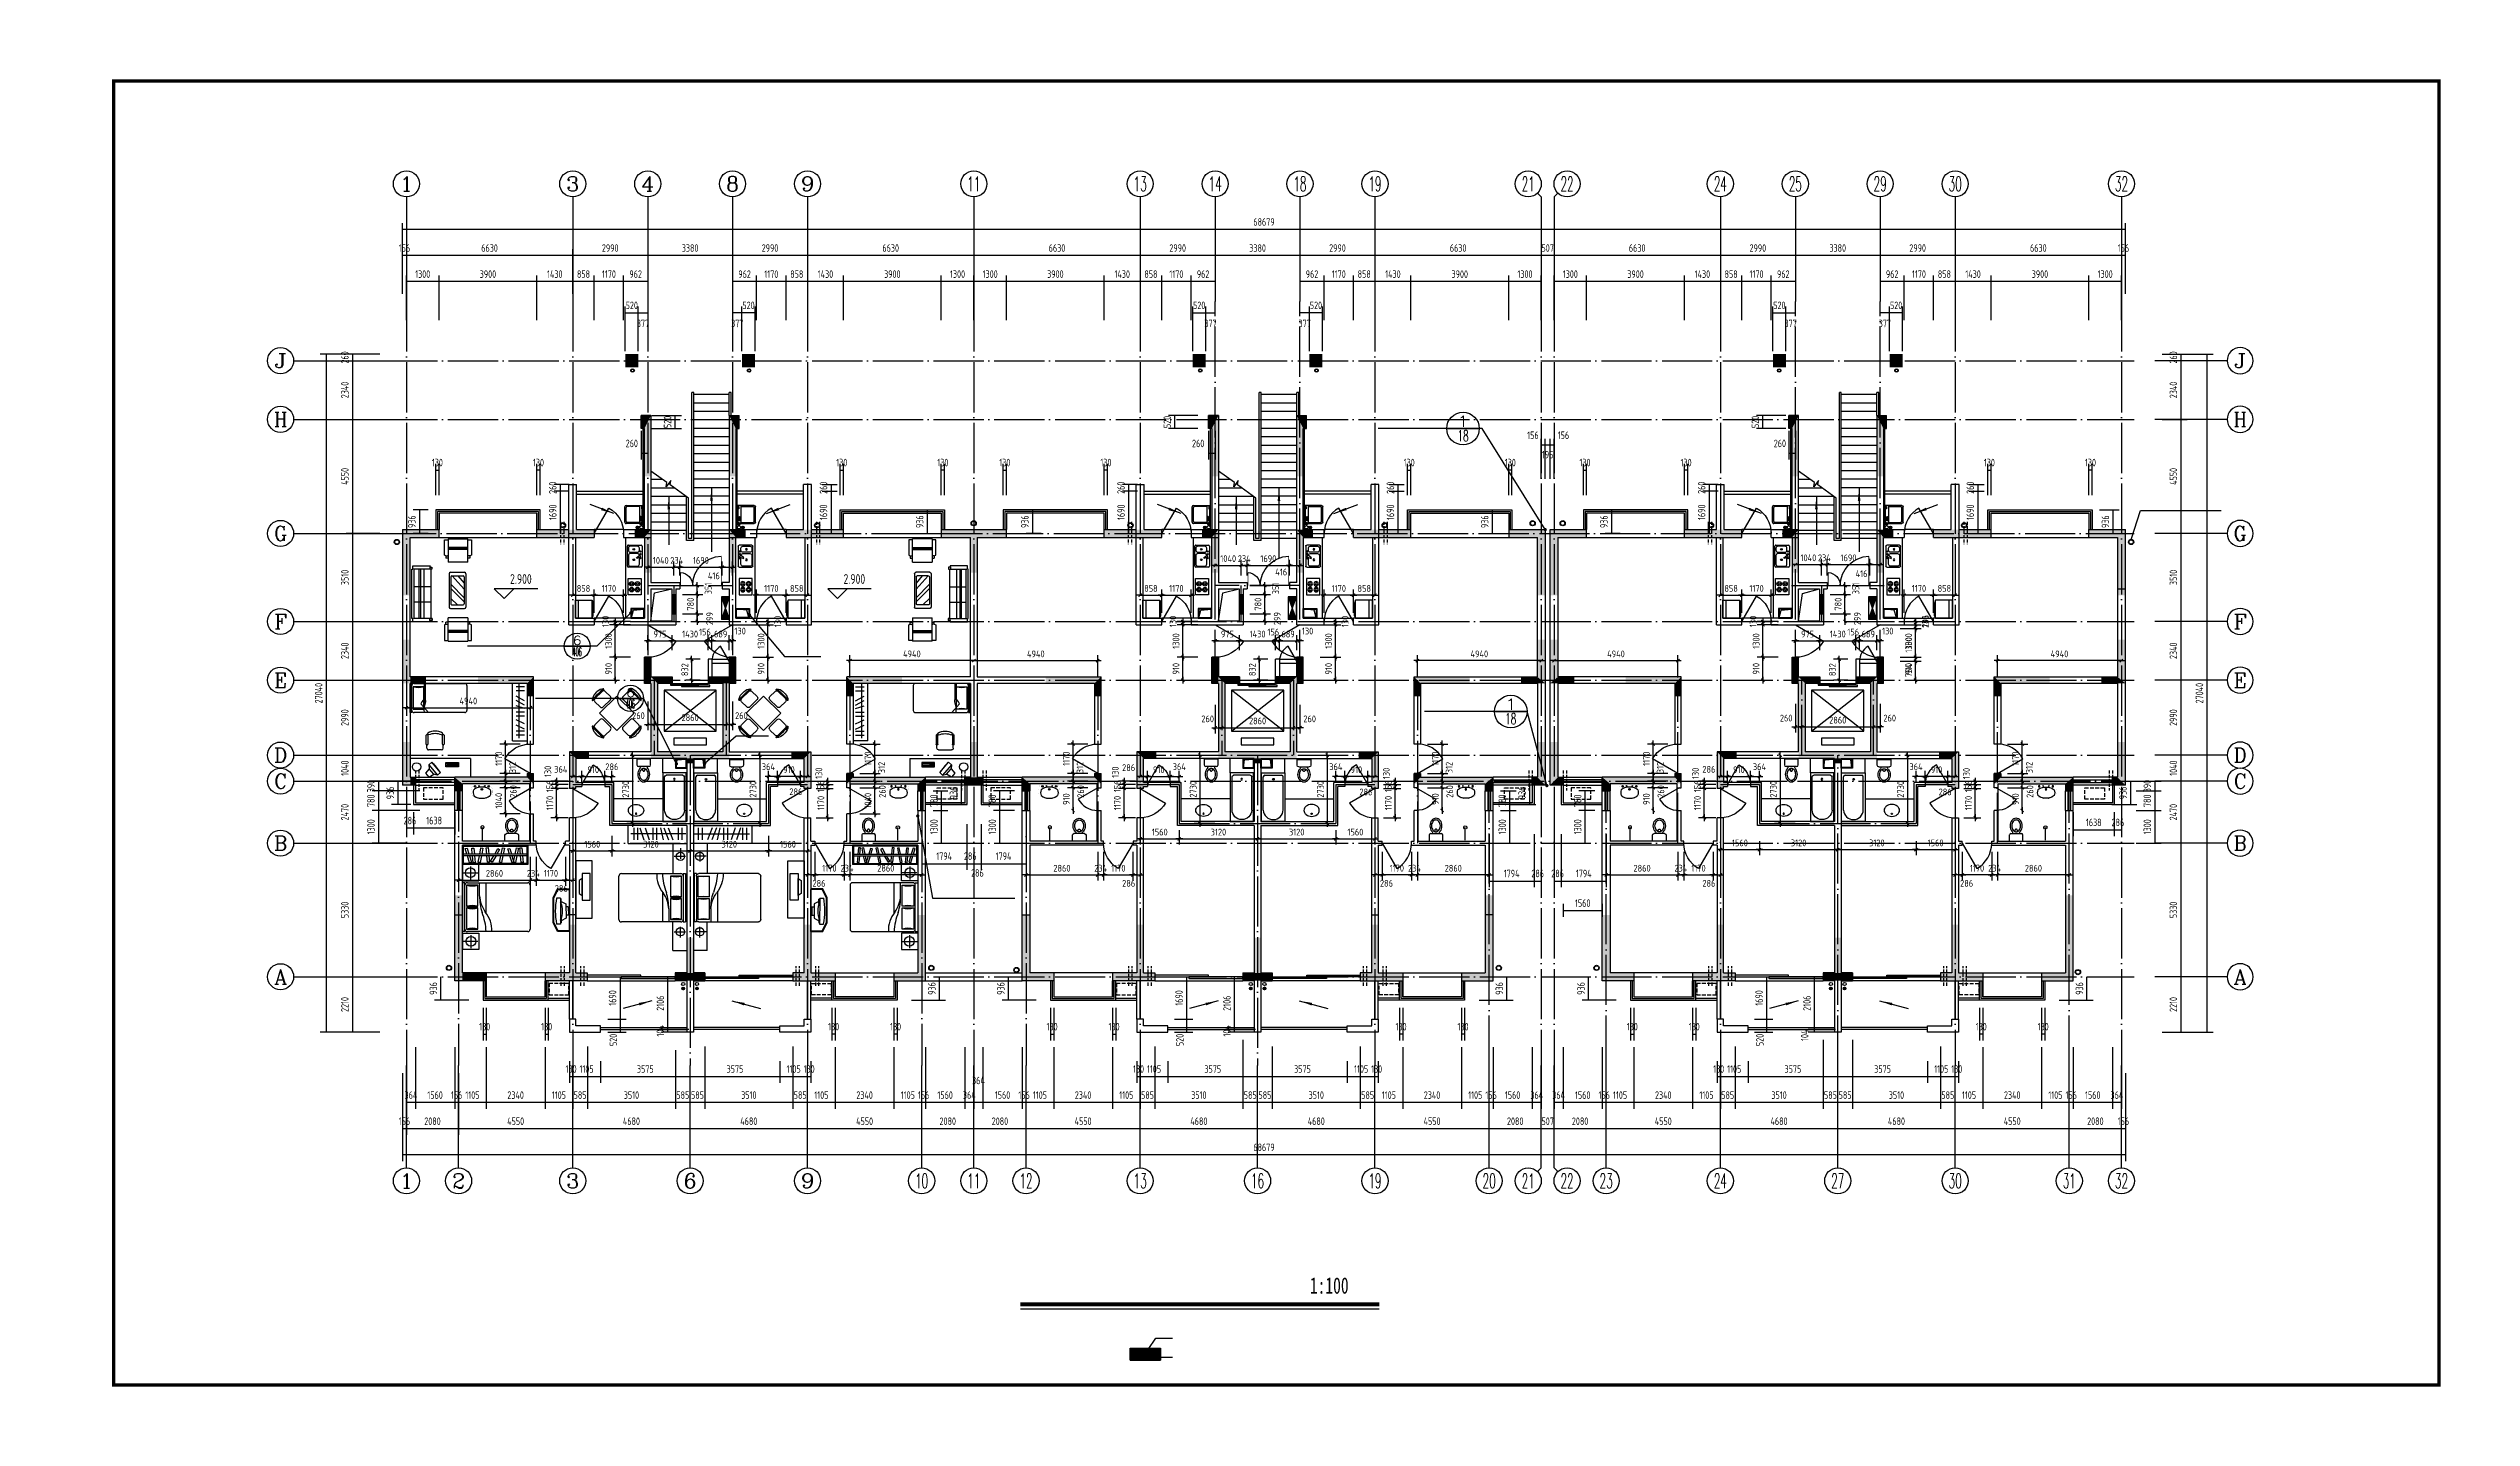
# Model space of a CAD drawing. Extents: x -726032 to 135930, y -151624 to 587044.
# Drawn here: x -495405 to -398815, y 445498 to 500099 of the extents above; entities that cross this region are included whole.
import ezdxf
from ezdxf.enums import TextEntityAlignment as Align

# ---------------------------------------------------------------- set-up
doc = ezdxf.new("R2010")
doc.units = 0
doc.header["$LTSCALE"] = 1000
doc.header["$MEASUREMENT"] = 0
doc.linetypes.add('DASH', pattern=[0.35, 0.25, -0.1])
doc.linetypes.add('DOTE', pattern=[2.42, 2, -0.2, 0.02, -0.2])
doc.layers.get('0').update_dxf_attribs({"linetype": 'CONTINUOUS'})
doc.layers.get('DEFPOINTS').update_dxf_attribs({"color": 1, "linetype": 'CONTINUOUS'})
for name, color, linetype in [('AXIS', 245, 'CONTINUOUS'), ('AXIS_TEXT', 7, 'CONTINUOUS'), ('COLUMN', 170, 'CONTINUOUS'), ('DOTE', 8, 'DOTE'), ('GROUND', 45, 'CONTINUOUS'), ('JIAJU', 252, 'CONTINUOUS'), ('LAYER1', 7, 'CONTINUOUS'), ('LVTRY', 6, 'CONTINUOUS'), ('PUB_DIM', 245, 'CONTINUOUS'), ('PUB_TEXT', 142, 'CONTINUOUS'), ('PUB_TITLE', 1, 'CONTINUOUS'), ('ROOF', 4, 'CONTINUOUS'), ('STAIR', 42, 'CONTINUOUS'), ('TOTHER', 7, 'CONTINUOUS'), ('WALL', 255, 'CONTINUOUS'), ('WINDOW', 155, 'CONTINUOUS'), ('WINDOW_TEXT', 7, 'CONTINUOUS'), ('家具', 252, 'CONTINUOUS'), ('引线', 213, 'CONTINUOUS'), ('看线', 86, 'CONTINUOUS'), ('空调', 245, 'CONTINUOUS'), ('雨水管', 20, 'CONTINUOUS')]:
    doc.layers.add(name, color=color, linetype=linetype)
doc.styles.add('-宋体', font='SimSun.ttf', dxfattribs={"width": 0.8})
doc.styles.add('ATT', font='TXT')
doc.styles.add('COMP', font='COMPLEX', dxfattribs={"bigfont": 'hztxt'})
doc.styles.add('COMPLEX', font='COMPLEX')
doc.styles.add('DIM_FONT', font='isocp.shx', dxfattribs={"width": 0.8})
doc.styles.add('SIMPLEX', font='SIMPLEX.SHX')
doc.dimstyles.new('AXIS', dxfattribs={"dimtxt": 300, "dimasz": 1, "dimexe": 250, "dimexo": 300, "dimgap": 150, "dimtad": 1, "dimdec": 0, "dimzin": 0, "dimdsep": 46, "dimtxsty": 'DIM_FONT', "dimcen": 0.09, "dimse1": 1, "dimse2": 1, "dimclrt": 142, "dimadec": 0, "dimazin": 0, "dimtfac": 1, "dimtdec": 0, "dimtix": 1, "dimtmove": 2, "dimatfit": 3, "dimfxl": 1, "dimtolj": 1, "dimtzin": 0, "dimarcsym": 0})
doc.dimstyles.new('DIMA', dxfattribs={"dimtxt": 300, "dimasz": 1, "dimexe": 250, "dimexo": 300, "dimgap": 150, "dimtad": 1, "dimdec": 0, "dimzin": 0, "dimdsep": 46, "dimtxsty": 'DIM_FONT', "dimcen": 0.09, "dimse1": 1, "dimclrt": 142, "dimadec": 0, "dimazin": 0, "dimtfac": 1, "dimtdec": 0, "dimtix": 1, "dimtmove": 2, "dimatfit": 3, "dimfxl": 1, "dimtolj": 1, "dimtzin": 0, "dimarcsym": 0})
doc.dimstyles.new('DIMB', dxfattribs={"dimtxt": 300, "dimasz": 1, "dimexe": 250, "dimexo": 300, "dimgap": 150, "dimtad": 1, "dimdec": 0, "dimzin": 0, "dimdsep": 46, "dimtxsty": 'DIM_FONT', "dimcen": 0.09, "dimse2": 1, "dimclrt": 142, "dimadec": 0, "dimazin": 0, "dimtfac": 1, "dimtdec": 0, "dimtix": 1, "dimtmove": 2, "dimatfit": 3, "dimfxl": 1, "dimtolj": 1, "dimtzin": 0, "dimarcsym": 0})
doc.dimstyles.new('DIMN', dxfattribs={"dimtxt": 300, "dimasz": 1, "dimexe": 250, "dimexo": 300, "dimgap": 150, "dimtad": 1, "dimdec": 0, "dimzin": 0, "dimdsep": 46, "dimtxsty": 'DIM_FONT', "dimcen": 0.09, "dimclrt": 142, "dimadec": 0, "dimazin": 0, "dimtfac": 1, "dimtdec": 0, "dimtix": 1, "dimtmove": 2, "dimatfit": 3, "dimfxl": 1, "dimtolj": 1, "dimtzin": 0, "dimarcsym": 0})

msp = doc.modelspace()

# ---------------------------------------------------------------- texts
at = {"layer": 'PUB_DIM', "style": 'DIM_FONT', "width": 0.8}
for p in [(-476573.8, 478939.6), (-463280.9, 478939.6)]:
    msp.add_text('2.900', height=390, dxfattribs=at).set_placement(p, align=Align.MIDDLE)
at = {"layer": 'PUB_TEXT', "style": '-宋体', "width": 0.7}
msp.add_text('1:100', height=650, dxfattribs=at).set_placement((-445124.2, 450440.1))
at = {"layer": '家具', "style": 'DIM_FONT', "oblique": -0.000023, "width": 0.8, "flags": 9}
for tag, s in [('XSIZE', '180'), ('YSIZE', '450')]:
    msp.add_attdef(tag, (-479335.1, 471589.4), s, height=0.65, rotation=89.999977, dxfattribs=at)
at = {"layer": '家具', "style": 'DIM_FONT', "text_generation_flag": 4, "width": 0.8, "flags": 9}
for tag, p, s, rotation, oblique in [('XSIZE', (-460318.7, 471589.4), '180', 90.000023, -180.000023), ('YSIZE', (-460318.7, 471589.4), '450', 90.000023, -180.000023), ('XSIZE', (-480307.4, 471122.1), '420', 40.585796, -180), ('YSIZE', (-480307.4, 471122.1), '420', 40.585796, -180)]:
    msp.add_attdef(tag, p, s, height=0.65, rotation=rotation, dxfattribs=dict(at, oblique=oblique))
at = {"layer": '家具', "style": 'DIM_FONT', "width": 0.8, "flags": 9}
for tag in ['XSIZE', 'YSIZE']:
    msp.add_attdef(tag, (-459346.3, 471122.1), '420', height=0.65, rotation=139.414204, dxfattribs=at)

# ---------------------------------------------------------------- blocks, each defined once
blk = doc.blocks.new('*D487')
at = {"layer": 'DEFPOINTS', "color": 0, "transparency": 16777216}
for p in [(-421428, 490798), (-421428, 488966), (-420258, 488966)]:
    blk.add_point(p, dxfattribs=at)
at = {"layer": 'PUB_DIM', "color": 0, "lineweight": -2, "transparency": 16777216}
for p, q in [((-421428, 489266), (-421428, 491048)), ((-420259, 490798), (-421427, 490798)), ((-420258, 489266), (-420258, 491048))]:
    blk.add_line(p, q, dxfattribs=at)
at = {"layer": 'PUB_DIM', "color": 0, "transparency": 16777216}
for points in [[(-421427, 490798), (-421427, 490798), (-421428, 490798)], [(-420259, 490798), (-420259, 490798), (-420258, 490798)]]:
    blk.add_solid(points, dxfattribs=at)
at = {"layer": 'PUB_DIM', "color": 142, "transparency": 16777216, "insert": (-420843, 491098), "char_height": 300, "attachment_point": 5, "style": 'DIM_FONT'}
blk.add_mtext('\\A1;1170', dxfattribs=at)
blk = doc.blocks.new('_DIMX')
blk.add_line((-150, 0), (150, 0))
at = {"const_width": 50}
blk.add_lwpolyline([(-70, -70), (70, 70)], dxfattribs=at)
blk = doc.blocks.new('*D488')
at = {"layer": 'DEFPOINTS', "color": 0, "transparency": 16777216}
for p in [(-420960, 468757), (-419400, 469017), (-419400, 468146)]:
    blk.add_point(p, dxfattribs=at)
at = {"layer": 'PUB_DIM', "color": 0, "lineweight": -2, "transparency": 16777216}
for p, q in [((-420960, 468487), (-420960, 467921)), ((-419400, 468747), (-419400, 467921)), ((-420959, 468146), (-419401, 468146))]:
    blk.add_line(p, q, dxfattribs=at)
at = {"layer": 'PUB_DIM', "color": 0, "lineweight": -2, "transparency": 16777216, "xscale": 0.9, "yscale": 0.9, "zscale": 0.9, "rotation": 180}
blk.add_blockref('_DIMX', (-420960, 468146), dxfattribs=at)
at = {"layer": 'PUB_DIM', "color": 0, "lineweight": -2, "transparency": 16777216, "xscale": 0.9, "yscale": 0.9, "zscale": 0.9}
blk.add_blockref('_DIMX', (-419400, 468146), dxfattribs=at)
at = {"layer": 'PUB_DIM', "color": 142, "transparency": 16777216, "insert": (-420180, 468416), "char_height": 270, "attachment_point": 5, "style": 'DIM_FONT'}
blk.add_mtext('\\A1;1560', dxfattribs=at)
blk = doc.blocks.new('*D1711')
at = {"layer": 'DEFPOINTS', "color": 0, "transparency": 16777216}
for p in [(-420596, 471062), (-420596, 470551), (-419686, 470551)]:
    blk.add_point(p, dxfattribs=at)
at = {"layer": 'PUB_DIM', "color": 0, "lineweight": -2, "transparency": 16777216}
for p, q in [((-420596, 470821), (-420596, 471287)), ((-419687, 471062), (-420595, 471062))]:
    blk.add_line(p, q, dxfattribs=at)
at = {"layer": 'PUB_DIM', "color": 0, "lineweight": -2, "transparency": 16777216, "xscale": 0.9, "yscale": 0.9, "zscale": 0.9, "rotation": 180}
blk.add_blockref('_DIMX', (-420596, 471062), dxfattribs=at)
at = {"layer": 'PUB_DIM', "color": 0, "lineweight": -2, "transparency": 16777216, "xscale": 0.9, "yscale": 0.9, "zscale": 0.9}
blk.add_blockref('_DIMX', (-419686, 471062), dxfattribs=at)
at = {"layer": 'PUB_DIM', "color": 142, "transparency": 16777216, "insert": (-420141, 471332), "char_height": 270, "attachment_point": 5, "style": 'DIM_FONT'}
blk.add_mtext('\\A1;910', dxfattribs=at)
blk = doc.blocks.new('*D1712')
at = {"layer": 'DEFPOINTS', "color": 0, "transparency": 16777216}
for p in [(-420960, 471062), (-420960, 470551), (-420596, 470551)]:
    blk.add_point(p, dxfattribs=at)
at = {"layer": 'PUB_DIM', "color": 0, "lineweight": -2, "transparency": 16777216}
for p, q in [((-420960, 470821), (-420960, 471287)), ((-420597, 471062), (-420959, 471062))]:
    blk.add_line(p, q, dxfattribs=at)
at = {"layer": 'PUB_DIM', "color": 0, "lineweight": -2, "transparency": 16777216, "xscale": 0.9, "yscale": 0.9, "zscale": 0.9, "rotation": 180}
blk.add_blockref('_DIMX', (-420960, 471062), dxfattribs=at)
at = {"layer": 'PUB_DIM', "color": 0, "lineweight": -2, "transparency": 16777216, "xscale": 0.9, "yscale": 0.9, "zscale": 0.9}
blk.add_blockref('_DIMX', (-420596, 471062), dxfattribs=at)
at = {"layer": 'PUB_DIM', "color": 142, "transparency": 16777216, "insert": (-420960, 471452), "char_height": 270, "attachment_point": 5, "style": 'DIM_FONT'}
blk.add_mtext('\\A1;364', dxfattribs=at)
blk = doc.blocks.new('_DBLK')
blk.add_line((-0.5, 0), (0, -0.866))
blk.add_arc((-0.5, 0), 1, 300, 0)
at = {"layer": 'WINDOW_TEXT', "style": 'SIMPLEX', "flags": 9}
blk.add_attdef('A', text='', height=1, dxfattribs=at).set_placement((0, 1.5), align=Align.MIDDLE)
blk = doc.blocks.new('*D1713')
at = {"layer": 'DEFPOINTS', "color": 0, "transparency": 16777216}
for p in [(-421428, 478293), (-421428, 477323), (-420258, 477323)]:
    blk.add_point(p, dxfattribs=at)
at = {"layer": 'PUB_DIM', "color": 0, "lineweight": -2, "transparency": 16777216}
for p, q in [((-421428, 477593), (-421428, 478518)), ((-420259, 478293), (-421427, 478293))]:
    blk.add_line(p, q, dxfattribs=at)
at = {"layer": 'PUB_DIM', "color": 0, "lineweight": -2, "transparency": 16777216, "xscale": 0.9, "yscale": 0.9, "zscale": 0.9, "rotation": 180}
blk.add_blockref('_DIMX', (-421428, 478293), dxfattribs=at)
at = {"layer": 'PUB_DIM', "color": 0, "lineweight": -2, "transparency": 16777216, "xscale": 0.9, "yscale": 0.9, "zscale": 0.9}
blk.add_blockref('_DIMX', (-420258, 478293), dxfattribs=at)
at = {"layer": 'PUB_DIM', "color": 142, "transparency": 16777216, "insert": (-420843, 478563), "char_height": 270, "attachment_point": 5, "style": 'DIM_FONT'}
blk.add_mtext('\\A1;1170', dxfattribs=at)
blk = doc.blocks.new('*D1714')
at = {"layer": 'DEFPOINTS', "color": 0, "transparency": 16777216}
for p in [(-421856, 477247), (-420980, 477247), (-421856, 476961)]:
    blk.add_point(p, dxfattribs=at)
at = {"layer": 'PUB_DIM', "color": 0, "lineweight": -2, "transparency": 16777216}
for p, q in [((-421586, 477247), (-420755, 477247)), ((-420980, 476962), (-420980, 477246))]:
    blk.add_line(p, q, dxfattribs=at)
at = {"layer": 'PUB_DIM', "color": 0, "lineweight": -2, "transparency": 16777216, "xscale": 0.9, "yscale": 0.9, "zscale": 0.9}
for p, rotation in [((-420980, 477247), 90), ((-420980, 476961), 270)]:
    blk.add_blockref('_DIMX', p, dxfattribs=dict(at, rotation=rotation))
at = {"layer": 'PUB_DIM', "color": 142, "transparency": 16777216, "insert": (-420590, 477247), "char_height": 270, "attachment_point": 5, "rotation": 90, "style": 'DIM_FONT'}
blk.add_mtext('\\A1;286', dxfattribs=at)
blk = doc.blocks.new('*D1715')
at = {"layer": 'DEFPOINTS', "color": 0, "transparency": 16777216}
for p in [(-421856, 477247), (-420980, 477247), (-421856, 477117)]:
    blk.add_point(p, dxfattribs=at)
at = {"layer": 'PUB_DIM', "color": 0, "lineweight": -2, "transparency": 16777216}
for p, q in [((-421586, 477247), (-420755, 477247)), ((-420980, 477248), (-420980, 477249)), ((-420980, 477117), (-420980, 477247)), ((-420980, 477116), (-420980, 477115))]:
    blk.add_line(p, q, dxfattribs=at)
at = {"layer": 'PUB_DIM', "color": 0, "lineweight": -2, "transparency": 16777216, "xscale": 0.9, "yscale": 0.9, "zscale": 0.9}
for p, rotation in [((-420980, 477247), 270), ((-420980, 477117), 90)]:
    blk.add_blockref('_DIMX', p, dxfattribs=dict(at, rotation=rotation))
at = {"layer": 'PUB_DIM', "color": 142, "transparency": 16777216, "insert": (-420590, 477247), "char_height": 270, "attachment_point": 5, "rotation": 90, "style": 'DIM_FONT'}
blk.add_mtext('\\A1;130', dxfattribs=at)
blk = doc.blocks.new('*D3558')
at = {"layer": 'DEFPOINTS', "color": 0, "transparency": 16777216}
for p in [(-420505, 460017), (-419400, 460017), (-419400, 459097)]:
    blk.add_point(p, dxfattribs=at)
at = {"layer": 'PUB_DIM', "color": 0, "lineweight": -2, "transparency": 16777216}
for p, q in [((-420505, 459717), (-420505, 458847)), ((-420504, 459097), (-419401, 459097))]:
    blk.add_line(p, q, dxfattribs=at)
at = {"layer": 'PUB_DIM', "color": 0, "transparency": 16777216}
for points in [[(-420504, 459098), (-420504, 459097), (-420505, 459097)], [(-419401, 459098), (-419401, 459097), (-419400, 459097)]]:
    blk.add_solid(points, dxfattribs=at)
at = {"layer": 'PUB_DIM', "color": 142, "transparency": 16777216, "insert": (-419952, 459397), "char_height": 300, "attachment_point": 5, "style": 'DIM_FONT'}
blk.add_mtext('\\A1;1105', dxfattribs=at)
blk = doc.blocks.new('*D1716')
at = {"layer": 'DEFPOINTS', "color": 0, "transparency": 16777216}
for p in [(-424080, 460017), (-420505, 460017), (-420505, 459097)]:
    blk.add_point(p, dxfattribs=at)
at = {"layer": 'PUB_DIM', "color": 0, "lineweight": -2, "transparency": 16777216}
for p, q in [((-424079, 459097), (-420506, 459097)), ((-420505, 459717), (-420505, 458847))]:
    blk.add_line(p, q, dxfattribs=at)
at = {"layer": 'PUB_DIM', "color": 0, "transparency": 16777216}
for points in [[(-424079, 459098), (-424079, 459097), (-424080, 459097)], [(-420506, 459098), (-420506, 459097), (-420505, 459097)]]:
    blk.add_solid(points, dxfattribs=at)
at = {"layer": 'PUB_DIM', "color": 142, "transparency": 16777216, "insert": (-422292, 459397), "char_height": 300, "attachment_point": 5, "style": 'DIM_FONT'}
blk.add_mtext('\\A1;3575', dxfattribs=at)
blk = doc.blocks.new('*D490')
at = {"layer": 'DEFPOINTS', "color": 0, "transparency": 16777216}
for p in [(-423495, 460861), (-419985, 460601), (-423495, 458057)]:
    blk.add_point(p, dxfattribs=at)
at = {"layer": 'PUB_DIM', "color": 0, "lineweight": -2, "transparency": 16777216}
for p, q in [((-423495, 460561), (-423495, 457807)), ((-419985, 460301), (-419985, 457807)), ((-419986, 458057), (-423494, 458057))]:
    blk.add_line(p, q, dxfattribs=at)
at = {"layer": 'PUB_DIM', "color": 0, "transparency": 16777216}
for points in [[(-423494, 458058), (-423494, 458057), (-423495, 458057)], [(-419986, 458058), (-419986, 458057), (-419985, 458057)]]:
    blk.add_solid(points, dxfattribs=at)
at = {"layer": 'PUB_DIM', "color": 142, "transparency": 16777216, "insert": (-421740, 458357), "char_height": 300, "attachment_point": 5, "style": 'DIM_FONT'}
blk.add_mtext('\\A1;3510', dxfattribs=at)
blk = doc.blocks.new('*D3164')
at = {"layer": 'AXIS', "color": 0, "lineweight": -2, "transparency": 16777216}
blk.add_line((-419401, 457017), (-424079, 457017), dxfattribs=at)
at = {"layer": 'AXIS', "color": 0, "transparency": 16777216}
for points in [[(-424079, 457018), (-424079, 457017), (-424080, 457017)], [(-419401, 457018), (-419401, 457017), (-419400, 457017)]]:
    blk.add_solid(points, dxfattribs=at)
at = {"layer": 'DEFPOINTS', "color": 0, "transparency": 16777216}
for p in [(-424080, 459535), (-419400, 459535), (-424080, 457017)]:
    blk.add_point(p, dxfattribs=at)
at = {"layer": 'AXIS', "color": 142, "transparency": 16777216, "insert": (-421740, 457317), "char_height": 300, "attachment_point": 5, "style": 'DIM_FONT'}
blk.add_mtext('\\A1;4680', dxfattribs=at)
blk = doc.blocks.new('*D3166')
at = {"layer": 'AXIS', "color": 0, "lineweight": -2, "transparency": 16777216}
blk.add_line((-419401, 491838), (-422389, 491838), dxfattribs=at)
at = {"layer": 'AXIS', "color": 0, "transparency": 16777216}
for points in [[(-422389, 491838), (-422389, 491838), (-422390, 491838)], [(-419401, 491838), (-419401, 491838), (-419400, 491838)]]:
    blk.add_solid(points, dxfattribs=at)
at = {"layer": 'DEFPOINTS', "color": 0, "transparency": 16777216}
for p in [(-422390, 491838), (-422390, 490006), (-419400, 490006)]:
    blk.add_point(p, dxfattribs=at)
at = {"layer": 'AXIS', "color": 142, "transparency": 16777216, "insert": (-420895, 492138), "char_height": 300, "attachment_point": 5, "style": 'DIM_FONT'}
blk.add_mtext('\\A1;2990', dxfattribs=at)
blk = doc.blocks.new('*D503')
at = {"layer": 'AXIS', "color": 0, "lineweight": -2, "transparency": 16777216}
for p, q in [((-481293, 459235), (-481293, 455727)), ((-412614, 459235), (-412614, 455727)), ((-412615, 455977), (-481292, 455977))]:
    blk.add_line(p, q, dxfattribs=at)
at = {"layer": 'AXIS', "color": 0, "transparency": 16777216}
for points in [[(-481292, 455978), (-481292, 455977), (-481293, 455977)], [(-412615, 455978), (-412615, 455977), (-412614, 455977)]]:
    blk.add_solid(points, dxfattribs=at)
at = {"layer": 'DEFPOINTS', "color": 0, "transparency": 16777216}
for p in [(-481293, 459535), (-412614, 459535), (-481293, 455977)]:
    blk.add_point(p, dxfattribs=at)
at = {"layer": 'AXIS', "color": 142, "transparency": 16777216, "insert": (-446953, 456277), "char_height": 300, "attachment_point": 5, "style": 'DIM_FONT'}
blk.add_mtext('\\A1;68679', dxfattribs=at)
blk = doc.blocks.new('*D512')
at = {"layer": 'AXIS', "color": 0, "lineweight": -2, "transparency": 16777216}
for p, q in [((-481293, 490306), (-481293, 493128)), ((-412615, 492878), (-481292, 492878)), ((-412614, 490306), (-412614, 493128))]:
    blk.add_line(p, q, dxfattribs=at)
at = {"layer": 'AXIS', "color": 0, "transparency": 16777216}
for points in [[(-481292, 492878), (-481292, 492878), (-481293, 492878)], [(-412615, 492878), (-412615, 492878), (-412614, 492878)]]:
    blk.add_solid(points, dxfattribs=at)
at = {"layer": 'DEFPOINTS', "color": 0, "transparency": 16777216}
for p in [(-481293, 492878), (-481293, 490006), (-412614, 490006)]:
    blk.add_point(p, dxfattribs=at)
at = {"layer": 'AXIS', "color": 142, "transparency": 16777216, "insert": (-446953, 493178), "char_height": 300, "attachment_point": 5, "style": 'DIM_FONT'}
blk.add_mtext('\\A1;68679', dxfattribs=at)
blk = doc.blocks.new('*D3343')
at = {"layer": 'AXIS', "color": 0, "lineweight": -2, "transparency": 16777216}
blk.add_line((-468138, 491838), (-471516, 491838), dxfattribs=at)
at = {"layer": 'AXIS', "color": 0, "transparency": 16777216}
for points in [[(-471516, 491838), (-471516, 491838), (-471517, 491838)], [(-468138, 491838), (-468138, 491838), (-468137, 491838)]]:
    blk.add_solid(points, dxfattribs=at)
at = {"layer": 'DEFPOINTS', "color": 0, "transparency": 16777216}
for p in [(-471517, 491838), (-471517, 490006), (-468137, 490006)]:
    blk.add_point(p, dxfattribs=at)
at = {"layer": 'AXIS', "color": 142, "transparency": 16777216, "insert": (-469827, 492138), "char_height": 300, "attachment_point": 5, "style": 'DIM_FONT'}
blk.add_mtext('\\A1;3380', dxfattribs=at)
blk = doc.blocks.new('_LV29')
for p, q in [((-360, 0), (360, 0)), ((-360, -1500), (-360, 0)), ((360, 0), (360, -1500)), ((-304, -1149), (-304, -130)), ((-254, -80), (254, -80)), ((304, -1149), (304, -130)), ((360, -1500), (-360, -1500))]:
    blk.add_line(p, q)
blk.add_circle((6, -200), 25)
for centre, radius, start, end in [((-254, -130), 50, 90, 179.99558), ((254, -130), 50, 0.00442, 90), ((-1, -1136), 304, 182.45444, 359.74723)]:
    blk.add_arc(centre, radius, start, end)
blk = doc.blocks.new('*D3746')
at = {"layer": 'DEFPOINTS', "color": 0, "transparency": 16777216}
for p in [(-472947, 468963), (-469827, 468963), (-469827, 468093)]:
    blk.add_point(p, dxfattribs=at)
at = {"layer": 'PUB_DIM', "color": 0, "lineweight": -2, "transparency": 16777216}
for p, q in [((-472947, 468693), (-472947, 467868)), ((-472946, 468093), (-469828, 468093))]:
    blk.add_line(p, q, dxfattribs=at)
at = {"layer": 'PUB_DIM', "color": 0, "lineweight": -2, "transparency": 16777216, "xscale": 0.9, "yscale": 0.9, "zscale": 0.9, "rotation": 180}
blk.add_blockref('_DIMX', (-472947, 468093), dxfattribs=at)
at = {"layer": 'PUB_DIM', "color": 0, "lineweight": -2, "transparency": 16777216, "xscale": 0.9, "yscale": 0.9, "zscale": 0.9}
blk.add_blockref('_DIMX', (-469827, 468093), dxfattribs=at)
at = {"layer": 'PUB_DIM', "color": 142, "transparency": 16777216, "insert": (-471387, 468363), "char_height": 270, "attachment_point": 5, "style": 'DIM_FONT'}
blk.add_mtext('\\A1;3120', dxfattribs=at)
blk = doc.blocks.new('*D1123')
at = {"layer": 'DEFPOINTS', "color": 0, "transparency": 16777216}
for p in [(-470542, 476473), (-471517, 475837), (-470542, 475837)]:
    blk.add_point(p, dxfattribs=at)
at = {"layer": 'PUB_DIM', "color": 0, "lineweight": -2, "transparency": 16777216}
for p, q in [((-471517, 476107), (-471517, 476698)), ((-471516, 476473), (-470543, 476473)), ((-470542, 476107), (-470542, 476698))]:
    blk.add_line(p, q, dxfattribs=at)
at = {"layer": 'PUB_DIM', "color": 0, "lineweight": -2, "transparency": 16777216, "xscale": 0.9, "yscale": 0.9, "zscale": 0.9, "rotation": 180}
blk.add_blockref('_DIMX', (-471517, 476473), dxfattribs=at)
at = {"layer": 'PUB_DIM', "color": 0, "lineweight": -2, "transparency": 16777216, "xscale": 0.9, "yscale": 0.9, "zscale": 0.9}
blk.add_blockref('_DIMX', (-470542, 476473), dxfattribs=at)
at = {"layer": 'PUB_DIM', "color": 142, "transparency": 16777216, "insert": (-471029, 476743), "char_height": 270, "attachment_point": 5, "style": 'DIM_FONT'}
blk.add_mtext('\\A1;975', dxfattribs=at)
blk = doc.blocks.new('12PBED04')
at = {"color": 0, "linetype": 'ByBlock'}
for p, q in [((0, 0), (0, 60)), ((3, 60), (0, 60)), ((3, 0), (3, 60)), ((5, 57), (5, 31)), ((19, 57), (5, 57)), ((5, 31), (19, 31)), ((6, 60), (80, 60)), ((19, 31), (19, 57)), ((21, 43.5), (21, 60)), ((29, 23), (29, 60)), ((83, 57), (83, 3)), ((3, 0), (0, 0)), ((19, 29), (5, 29)), ((5, 29), (5, 3)), ((5, 3), (19, 3)), ((80, 0), (6, 0)), ((19, 3), (19, 29))]:
    blk.add_line(p, q, dxfattribs=at)
for centre, radius, start, end in [((6, 57), 3, 90, 180), ((12, 81), 25, 253.739795, 286.260205), ((12, 7), 25, 73.739795, 106.260205), ((83.75, 42.6875), 62.75526, 179.258164, 197.803367), ((57.725806, 45.629032), 36.761918, 182.539782, 216.040311), ((80, 57), 3, 0, 90), ((6, 3), 3, 180, 270), ((12, 53), 25, 253.739795, 286.260205), ((12, -21), 25, 73.739795, 106.260205), ((-44.51087, -3.358696), 73.587559, 2.616012, 21.406944), ((0.75, 1.5), 35.338541, 357.56726, 39.546081), ((80, 3), 3, 270, 0)]:
    blk.add_arc(centre, radius, start, end, dxfattribs=at)
at = {"color": 0, "linetype": 'ByBlock', "style": 'ATT'}
for tag, flags, p in [('ITEM', 3, (50, 35)), ('ROOM_NUMBER', 1, (50, 20.5))]:
    blk.add_attdef(tag, text='', height=6, dxfattribs=dict(at, flags=flags)).set_placement(p, align=Align.CENTER)
blk = doc.blocks.new('*D1124')
at = {"layer": 'DEFPOINTS', "color": 0, "transparency": 16777216}
for p in [(-471517, 474328), (-471257, 474328), (-471257, 473141)]:
    blk.add_point(p, dxfattribs=at)
at = {"layer": 'PUB_DIM', "color": 0, "lineweight": -2, "transparency": 16777216}
for p, q in [((-471517, 474058), (-471517, 472916)), ((-471518, 473141), (-471519, 473141)), ((-471517, 473141), (-471257, 473141)), ((-471256, 473141), (-471255, 473141))]:
    blk.add_line(p, q, dxfattribs=at)
at = {"layer": 'PUB_DIM', "color": 0, "lineweight": -2, "transparency": 16777216, "xscale": 0.9, "yscale": 0.9, "zscale": 0.9}
blk.add_blockref('_DIMX', (-471517, 473141), dxfattribs=at)
at = {"layer": 'PUB_DIM', "color": 0, "lineweight": -2, "transparency": 16777216, "xscale": 0.9, "yscale": 0.9, "zscale": 0.9, "rotation": 180}
blk.add_blockref('_DIMX', (-471257, 473141), dxfattribs=at)
at = {"layer": 'PUB_DIM', "color": 142, "transparency": 16777216, "insert": (-471886, 473492), "char_height": 270, "attachment_point": 5, "style": 'DIM_FONT'}
blk.add_mtext('\\A1;260', dxfattribs=at)
blk = doc.blocks.new('*D2376')
at = {"layer": 'DEFPOINTS', "color": 0, "transparency": 16777216}
for p in [(-470477, 479410), (-471517, 478807), (-470477, 478807)]:
    blk.add_point(p, dxfattribs=at)
at = {"layer": 'PUB_DIM', "color": 0, "lineweight": -2, "transparency": 16777216}
for p, q in [((-471516, 479410), (-470478, 479410)), ((-470477, 479077), (-470477, 479635))]:
    blk.add_line(p, q, dxfattribs=at)
at = {"layer": 'PUB_DIM', "color": 0, "lineweight": -2, "transparency": 16777216, "xscale": 0.9, "yscale": 0.9, "zscale": 0.9, "rotation": 180}
blk.add_blockref('_DIMX', (-471517, 479410), dxfattribs=at)
at = {"layer": 'PUB_DIM', "color": 0, "lineweight": -2, "transparency": 16777216, "xscale": 0.9, "yscale": 0.9, "zscale": 0.9}
blk.add_blockref('_DIMX', (-470477, 479410), dxfattribs=at)
at = {"layer": 'PUB_DIM', "color": 142, "transparency": 16777216, "insert": (-470997, 479680), "char_height": 270, "attachment_point": 5, "style": 'DIM_FONT'}
blk.add_mtext('\\A1;1040', dxfattribs=at)
blk = doc.blocks.new('*D1125')
at = {"layer": 'DEFPOINTS', "color": 0, "transparency": 16777216}
for p in [(-471647, 485463), (-471647, 484943), (-470427, 485463)]:
    blk.add_point(p, dxfattribs=at)
at = {"layer": 'PUB_DIM', "color": 0, "lineweight": -2, "transparency": 16777216}
for p, q in [((-471347, 485463), (-470177, 485463)), ((-471347, 484943), (-470177, 484943)), ((-470427, 485464), (-470427, 485465)), ((-470427, 484943), (-470427, 485463)), ((-470427, 484942), (-470427, 484941))]:
    blk.add_line(p, q, dxfattribs=at)
at = {"layer": 'PUB_DIM', "color": 0, "transparency": 16777216}
for points in [[(-470427, 485464), (-470427, 485464), (-470427, 485463)], [(-470427, 484942), (-470427, 484942), (-470427, 484943)]]:
    blk.add_solid(points, dxfattribs=at)
at = {"layer": 'PUB_DIM', "color": 142, "transparency": 16777216, "insert": (-470727, 485203), "char_height": 300, "attachment_point": 5, "rotation": 90, "style": 'DIM_FONT'}
blk.add_mtext('\\A1;520', dxfattribs=at)
blk = doc.blocks.new('*D3747')
at = {"layer": 'DEFPOINTS', "color": 0, "transparency": 16777216}
for p in [(-473402, 460017), (-469827, 460017), (-469827, 459097)]:
    blk.add_point(p, dxfattribs=at)
at = {"layer": 'PUB_DIM', "color": 0, "lineweight": -2, "transparency": 16777216}
for p, q in [((-473402, 459717), (-473402, 458847)), ((-473401, 459097), (-469828, 459097))]:
    blk.add_line(p, q, dxfattribs=at)
at = {"layer": 'PUB_DIM', "color": 0, "transparency": 16777216}
for points in [[(-473401, 459098), (-473401, 459097), (-473402, 459097)], [(-469828, 459098), (-469828, 459097), (-469827, 459097)]]:
    blk.add_solid(points, dxfattribs=at)
at = {"layer": 'PUB_DIM', "color": 142, "transparency": 16777216, "insert": (-471614, 459397), "char_height": 300, "attachment_point": 5, "style": 'DIM_FONT'}
blk.add_mtext('\\A1;3575', dxfattribs=at)
blk = doc.blocks.new('*D1126')
at = {"layer": 'DEFPOINTS', "color": 0, "transparency": 16777216}
for p in [(-473922, 460601), (-470412, 460445), (-473922, 458057)]:
    blk.add_point(p, dxfattribs=at)
at = {"layer": 'PUB_DIM', "color": 0, "lineweight": -2, "transparency": 16777216}
for p, q in [((-473922, 460301), (-473922, 457807)), ((-470412, 460145), (-470412, 457807)), ((-470413, 458057), (-473921, 458057))]:
    blk.add_line(p, q, dxfattribs=at)
at = {"layer": 'PUB_DIM', "color": 0, "transparency": 16777216}
for points in [[(-473921, 458058), (-473921, 458057), (-473922, 458057)], [(-470413, 458058), (-470413, 458057), (-470412, 458057)]]:
    blk.add_solid(points, dxfattribs=at)
at = {"layer": 'PUB_DIM', "color": 142, "transparency": 16777216, "insert": (-472167, 458357), "char_height": 300, "attachment_point": 5, "style": 'DIM_FONT'}
blk.add_mtext('\\A1;3510', dxfattribs=at)
blk = doc.blocks.new('*D3344')
at = {"layer": 'AXIS', "color": 0, "lineweight": -2, "transparency": 16777216}
blk.add_line((-469828, 457017), (-474506, 457017), dxfattribs=at)
at = {"layer": 'AXIS', "color": 0, "transparency": 16777216}
for points in [[(-474506, 457018), (-474506, 457017), (-474507, 457017)], [(-469828, 457018), (-469828, 457017), (-469827, 457017)]]:
    blk.add_solid(points, dxfattribs=at)
at = {"layer": 'DEFPOINTS', "color": 0, "transparency": 16777216}
for p in [(-474507, 459535), (-469827, 459535), (-474507, 457017)]:
    blk.add_point(p, dxfattribs=at)
at = {"layer": 'AXIS', "color": 142, "transparency": 16777216, "insert": (-472167, 457317), "char_height": 300, "attachment_point": 5, "style": 'DIM_FONT'}
blk.add_mtext('\\A1;4680', dxfattribs=at)
blk = doc.blocks.new('*D1127')
at = {"layer": 'DEFPOINTS', "color": 0, "transparency": 16777216}
for p in [(-473649, 490798), (-473649, 488966), (-472479, 488966)]:
    blk.add_point(p, dxfattribs=at)
at = {"layer": 'PUB_DIM', "color": 0, "lineweight": -2, "transparency": 16777216}
for p, q in [((-473649, 489266), (-473649, 491048)), ((-472480, 490798), (-473648, 490798)), ((-472479, 489266), (-472479, 491048))]:
    blk.add_line(p, q, dxfattribs=at)
at = {"layer": 'PUB_DIM', "color": 0, "transparency": 16777216}
for points in [[(-473648, 490798), (-473648, 490798), (-473649, 490798)], [(-472480, 490798), (-472480, 490798), (-472479, 490798)]]:
    blk.add_solid(points, dxfattribs=at)
at = {"layer": 'PUB_DIM', "color": 142, "transparency": 16777216, "insert": (-473064, 491098), "char_height": 300, "attachment_point": 5, "style": 'DIM_FONT'}
blk.add_mtext('\\A1;1170', dxfattribs=at)
blk = doc.blocks.new('*D3345')
at = {"layer": 'AXIS', "color": 0, "lineweight": -2, "transparency": 16777216}
blk.add_line((-471518, 491838), (-474506, 491838), dxfattribs=at)
at = {"layer": 'AXIS', "color": 0, "transparency": 16777216}
for points in [[(-474506, 491838), (-474506, 491838), (-474507, 491838)], [(-471518, 491838), (-471518, 491838), (-471517, 491838)]]:
    blk.add_solid(points, dxfattribs=at)
at = {"layer": 'DEFPOINTS', "color": 0, "transparency": 16777216}
for p in [(-474507, 491838), (-474507, 490006), (-471517, 490006)]:
    blk.add_point(p, dxfattribs=at)
at = {"layer": 'AXIS', "color": 142, "transparency": 16777216, "insert": (-473012, 492138), "char_height": 300, "attachment_point": 5, "style": 'DIM_FONT'}
blk.add_mtext('\\A1;2990', dxfattribs=at)
blk = doc.blocks.new('*D3748')
at = {"layer": 'DEFPOINTS', "color": 0, "transparency": 16777216}
for p in [(-474507, 490798), (-474507, 488966), (-473649, 488966)]:
    blk.add_point(p, dxfattribs=at)
at = {"layer": 'PUB_DIM', "color": 0, "lineweight": -2, "transparency": 16777216}
for p, q in [((-473650, 490798), (-474506, 490798)), ((-473649, 489266), (-473649, 491048))]:
    blk.add_line(p, q, dxfattribs=at)
at = {"layer": 'PUB_DIM', "color": 0, "transparency": 16777216}
for points in [[(-474506, 490798), (-474506, 490798), (-474507, 490798)], [(-473650, 490798), (-473650, 490798), (-473649, 490798)]]:
    blk.add_solid(points, dxfattribs=at)
at = {"layer": 'PUB_DIM', "color": 142, "transparency": 16777216, "insert": (-474078, 491098), "char_height": 300, "attachment_point": 5, "style": 'DIM_FONT'}
blk.add_mtext('\\A1;858', dxfattribs=at)
blk = doc.blocks.new('*D2377')
at = {"layer": 'DEFPOINTS', "color": 0, "transparency": 16777216}
for p in [(-472479, 490798), (-472479, 488966), (-471517, 488966)]:
    blk.add_point(p, dxfattribs=at)
at = {"layer": 'PUB_DIM', "color": 0, "lineweight": -2, "transparency": 16777216}
for p, q in [((-472479, 489266), (-472479, 491048)), ((-471518, 490798), (-472478, 490798))]:
    blk.add_line(p, q, dxfattribs=at)
at = {"layer": 'PUB_DIM', "color": 0, "transparency": 16777216}
for points in [[(-472478, 490798), (-472478, 490798), (-472479, 490798)], [(-471518, 490798), (-471518, 490798), (-471517, 490798)]]:
    blk.add_solid(points, dxfattribs=at)
at = {"layer": 'PUB_DIM', "color": 142, "transparency": 16777216, "insert": (-471998, 491098), "char_height": 300, "attachment_point": 5, "style": 'DIM_FONT'}
blk.add_mtext('\\A1;962', dxfattribs=at)
blk = doc.blocks.new('*D1128')
at = {"layer": 'DEFPOINTS', "color": 0, "transparency": 16777216}
for p in [(-481137, 490798), (-481137, 488966), (-479837, 488966)]:
    blk.add_point(p, dxfattribs=at)
at = {"layer": 'PUB_DIM', "color": 0, "lineweight": -2, "transparency": 16777216}
for p, q in [((-481137, 489266), (-481137, 491048)), ((-479838, 490798), (-481136, 490798)), ((-479837, 489266), (-479837, 491048))]:
    blk.add_line(p, q, dxfattribs=at)
at = {"layer": 'PUB_DIM', "color": 0, "transparency": 16777216}
for points in [[(-481136, 490798), (-481136, 490798), (-481137, 490798)], [(-479838, 490798), (-479838, 490798), (-479837, 490798)]]:
    blk.add_solid(points, dxfattribs=at)
at = {"layer": 'PUB_DIM', "color": 142, "transparency": 16777216, "insert": (-480487, 491098), "char_height": 300, "attachment_point": 5, "style": 'DIM_FONT'}
blk.add_mtext('\\A1;1300', dxfattribs=at)
blk = doc.blocks.new('*D2378')
at = {"layer": 'AXIS', "color": 0, "lineweight": -2, "transparency": 16777216}
for p, q in [((-481294, 491838), (-481295, 491838)), ((-481293, 490306), (-481293, 492088)), ((-481137, 491838), (-481293, 491838)), ((-481136, 491838), (-481135, 491838))]:
    blk.add_line(p, q, dxfattribs=at)
at = {"layer": 'AXIS', "color": 0, "transparency": 16777216}
for points in [[(-481294, 491838), (-481294, 491838), (-481293, 491838)], [(-481136, 491838), (-481136, 491838), (-481137, 491838)]]:
    blk.add_solid(points, dxfattribs=at)
at = {"layer": 'DEFPOINTS', "color": 0, "transparency": 16777216}
for p in [(-481293, 491838), (-481293, 490006), (-481137, 490006)]:
    blk.add_point(p, dxfattribs=at)
at = {"layer": 'AXIS', "color": 142, "transparency": 16777216, "insert": (-481215, 492138), "char_height": 300, "attachment_point": 5, "style": 'DIM_FONT'}
blk.add_mtext('\\A1;156', dxfattribs=at)
blk = doc.blocks.new('*D1129')
at = {"layer": 'DEFPOINTS', "color": 0, "transparency": 16777216}
for p in [(-479837, 490798), (-479837, 488966), (-475937, 488966)]:
    blk.add_point(p, dxfattribs=at)
at = {"layer": 'PUB_DIM', "color": 0, "lineweight": -2, "transparency": 16777216}
for p, q in [((-479837, 489266), (-479837, 491048)), ((-475938, 490798), (-479836, 490798)), ((-475937, 489266), (-475937, 491048))]:
    blk.add_line(p, q, dxfattribs=at)
at = {"layer": 'PUB_DIM', "color": 0, "transparency": 16777216}
for points in [[(-479836, 490798), (-479836, 490798), (-479837, 490798)], [(-475938, 490798), (-475938, 490798), (-475937, 490798)]]:
    blk.add_solid(points, dxfattribs=at)
at = {"layer": 'PUB_DIM', "color": 142, "transparency": 16777216, "insert": (-477887, 491098), "char_height": 300, "attachment_point": 5, "style": 'DIM_FONT'}
blk.add_mtext('\\A1;3900', dxfattribs=at)
blk = doc.blocks.new('*D3749')
at = {"layer": 'AXIS', "color": 0, "lineweight": -2, "transparency": 16777216}
for p, q in [((-474508, 491838), (-481136, 491838)), ((-474507, 490306), (-474507, 492088))]:
    blk.add_line(p, q, dxfattribs=at)
at = {"layer": 'AXIS', "color": 0, "transparency": 16777216}
for points in [[(-481136, 491838), (-481136, 491838), (-481137, 491838)], [(-474508, 491838), (-474508, 491838), (-474507, 491838)]]:
    blk.add_solid(points, dxfattribs=at)
at = {"layer": 'DEFPOINTS', "color": 0, "transparency": 16777216}
for p in [(-481137, 491838), (-481137, 490006), (-474507, 490006)]:
    blk.add_point(p, dxfattribs=at)
at = {"layer": 'AXIS', "color": 142, "transparency": 16777216, "insert": (-477822, 492138), "char_height": 300, "attachment_point": 5, "style": 'DIM_FONT'}
blk.add_mtext('\\A1;6630', dxfattribs=at)
blk = doc.blocks.new('*D2379')
at = {"layer": 'DEFPOINTS', "color": 0, "transparency": 16777216}
for p in [(-475937, 490798), (-475937, 488966), (-474507, 488966)]:
    blk.add_point(p, dxfattribs=at)
at = {"layer": 'PUB_DIM', "color": 0, "lineweight": -2, "transparency": 16777216}
for p, q in [((-475937, 489266), (-475937, 491048)), ((-474508, 490798), (-475936, 490798))]:
    blk.add_line(p, q, dxfattribs=at)
at = {"layer": 'PUB_DIM', "color": 0, "transparency": 16777216}
for points in [[(-475936, 490798), (-475936, 490798), (-475937, 490798)], [(-474508, 490798), (-474508, 490798), (-474507, 490798)]]:
    blk.add_solid(points, dxfattribs=at)
at = {"layer": 'PUB_DIM', "color": 142, "transparency": 16777216, "insert": (-475222, 491098), "char_height": 300, "attachment_point": 5, "style": 'DIM_FONT'}
blk.add_mtext('\\A1;1430', dxfattribs=at)
blk = doc.blocks.new('*D2380')
at = {"layer": 'DEFPOINTS', "color": 0, "transparency": 16777216}
for p in [(-471257, 471917), (-472124, 469187), (-471257, 469187)]:
    blk.add_point(p, dxfattribs=at)
at = {"layer": 'PUB_DIM', "color": 0, "lineweight": -2, "transparency": 16777216}
for p, q in [((-472124, 471916), (-472124, 469188)), ((-471527, 469187), (-472349, 469187))]:
    blk.add_line(p, q, dxfattribs=at)
at = {"layer": 'PUB_DIM', "color": 0, "lineweight": -2, "transparency": 16777216, "xscale": 0.9, "yscale": 0.9, "zscale": 0.9}
for p, rotation in [((-472124, 471917), 90), ((-472124, 469187), 270)]:
    blk.add_blockref('_DIMX', p, dxfattribs=dict(at, rotation=rotation))
at = {"layer": 'PUB_DIM', "color": 142, "transparency": 16777216, "insert": (-472394, 470552), "char_height": 270, "attachment_point": 5, "rotation": 90, "style": 'DIM_FONT'}
blk.add_mtext('\\A1;2730', dxfattribs=at)
blk = doc.blocks.new('_LV5')
for p, q in [((210, 0), (-210, 0)), ((-210, 0), (-210, -180)), ((210, -180), (210, 0)), ((160, -230), (-160, -230)), ((-101, -230), (-101, -254)), ((101, -230), (101, -254))]:
    blk.add_line(p, q)
blk.add_lwpolyline([(-135, -469, 0.080312), (-123, -544, 0.089014), (-92, -602, 0.104918), (-46, -639, 0.119812), (0, -650, 0.119812), (46, -639, 0.104918), (92, -602, 0.089014), (123, -544, 0.080312), (135, -469, 0.080312), (123, -395, 0.089014), (92, -337, 0.104918), (46, -300, 0.119812), (0, -288, 0.119812), (-46, -300, 0.104918), (-92, -337, 0.089014), (-123, -395, 0.080312)], format="xyb", close=True)
for points in [[(-39, -318, 0.073567), (-36, -339, 0.084454), (-27, -356, 0.10642), (-14, -368, 0.129709), (0, -372, 0.129709), (14, -368, 0.10642), (27, -356, 0.084454), (36, -339, 0.073567), (39, -318, 0.073567), (36, -298, 0.014016), (35, -295, 0.10642)], [(-35, -295, 0.013578), (-36, -298, 0.073567), (-39, -318, 0.073567)]]:
    blk.add_lwpolyline(points, format="xyb")
for centre, radius, start, end in [((-160, -180), 50, 180, 270), ((102, -469), 287, 161.63333, 180), ((102, -469), 287, 180, 198.36667), ((52, -453), 235, 141.28635, 161.63333), ((52, -486), 235, 198.36667, 218.71365), ((20, -427), 194, 134.81437, 141.28635), ((20, -512), 194, 218.71365, 242.67141), ((-151, -254), 50, 314.81437, 0), ((0, -551), 150, 242.67141, 270), ((0, -551), 150, 270, 297.32859), ((-20, -512), 194, 297.32859, 321.28635), ((151, -254), 50, 180, 225.25549), ((-20, -427), 194, 38.71365, 45.25549), ((-52, -453), 235, 18.36667, 38.71365), ((-52, -486), 235, 321.28635, 341.63333), ((160, -180), 50, 270, 0), ((-102, -469), 287, 0, 18.36667), ((-102, -469), 287, 341.63333, 0)]:
    blk.add_arc(centre, radius, start, end)
blk = doc.blocks.new('*D1130')
at = {"layer": 'DEFPOINTS', "color": 0, "transparency": 16777216}
for p in [(-480851, 469941), (-479213, 469941), (-480851, 469007)]:
    blk.add_point(p, dxfattribs=at)
at = {"layer": 'PUB_DIM', "color": 0, "lineweight": -2, "transparency": 16777216}
for p, q in [((-480851, 469641), (-480851, 468757)), ((-479213, 469641), (-479213, 468757)), ((-479214, 469007), (-480850, 469007))]:
    blk.add_line(p, q, dxfattribs=at)
at = {"layer": 'PUB_DIM', "color": 0, "transparency": 16777216}
for points in [[(-480850, 469008), (-480850, 469007), (-480851, 469007)], [(-479214, 469008), (-479214, 469007), (-479213, 469007)]]:
    blk.add_solid(points, dxfattribs=at)
at = {"layer": 'PUB_DIM', "color": 142, "transparency": 16777216, "insert": (-480032, 469307), "char_height": 300, "attachment_point": 5, "style": 'DIM_FONT'}
blk.add_mtext('\\A1;1638', dxfattribs=at)
blk = doc.blocks.new('*D1131')
at = {"layer": 'DEFPOINTS', "color": 0, "transparency": 16777216}
for p in [(-481137, 469941), (-480851, 469941), (-481137, 469007)]:
    blk.add_point(p, dxfattribs=at)
at = {"layer": 'PUB_DIM', "color": 0, "lineweight": -2, "transparency": 16777216}
for p, q in [((-481137, 469641), (-481137, 468757)), ((-480851, 469641), (-480851, 468757)), ((-481138, 469007), (-481139, 469007)), ((-480851, 469007), (-481137, 469007)), ((-480850, 469007), (-480849, 469007))]:
    blk.add_line(p, q, dxfattribs=at)
at = {"layer": 'PUB_DIM', "color": 0, "transparency": 16777216}
for points in [[(-481138, 469008), (-481138, 469007), (-481137, 469007)], [(-480850, 469008), (-480850, 469007), (-480851, 469007)]]:
    blk.add_solid(points, dxfattribs=at)
at = {"layer": 'PUB_DIM', "color": 142, "transparency": 16777216, "insert": (-480994, 469307), "char_height": 300, "attachment_point": 5, "style": 'DIM_FONT'}
blk.add_mtext('\\A1;286', dxfattribs=at)
blk = doc.blocks.new('*D3346')
at = {"layer": 'AXIS', "color": 0, "lineweight": -2, "transparency": 16777216}
blk.add_line((-483291, 470876), (-483291, 468408), dxfattribs=at)
at = {"layer": 'AXIS', "color": 0, "transparency": 16777216}
for points in [[(-483291, 470876), (-483291, 470876), (-483291, 470877)], [(-483291, 468408), (-483291, 468408), (-483291, 468407)]]:
    blk.add_solid(points, dxfattribs=at)
at = {"layer": 'DEFPOINTS', "color": 0, "transparency": 16777216}
for p in [(-481339, 470877), (-483291, 468407), (-481902, 468407)]:
    blk.add_point(p, dxfattribs=at)
at = {"layer": 'AXIS', "color": 142, "transparency": 16777216, "insert": (-483591, 469642), "char_height": 300, "attachment_point": 5, "rotation": 90, "style": 'DIM_FONT'}
blk.add_mtext('\\A1;2470', dxfattribs=at)
blk = doc.blocks.new('*D1132')
at = {"layer": 'AXIS', "color": 0, "lineweight": -2, "transparency": 16777216}
for p, q in [((-482202, 487907), (-484581, 487907)), ((-484331, 487906), (-484331, 460868)), ((-482202, 460867), (-484581, 460867))]:
    blk.add_line(p, q, dxfattribs=at)
at = {"layer": 'AXIS', "color": 0, "transparency": 16777216}
for points in [[(-484331, 487906), (-484331, 487906), (-484331, 487907)], [(-484331, 460868), (-484331, 460868), (-484331, 460867)]]:
    blk.add_solid(points, dxfattribs=at)
at = {"layer": 'DEFPOINTS', "color": 0, "transparency": 16777216}
for p in [(-481902, 487907), (-484331, 460867), (-481902, 460867)]:
    blk.add_point(p, dxfattribs=at)
at = {"layer": 'AXIS', "color": 142, "transparency": 16777216, "insert": (-484631, 474387), "char_height": 300, "attachment_point": 5, "rotation": 90, "style": 'DIM_FONT'}
blk.add_mtext('\\A1;27040', dxfattribs=at)
blk = doc.blocks.new('*D1133')
at = {"layer": 'DEFPOINTS', "color": 0, "transparency": 16777216}
for p in [(-480299, 469707), (-482251, 468407), (-480862, 468407)]:
    blk.add_point(p, dxfattribs=at)
at = {"layer": 'PUB_DIM', "color": 0, "lineweight": -2, "transparency": 16777216}
for p, q in [((-480599, 469707), (-482501, 469707)), ((-482251, 469706), (-482251, 468408)), ((-481162, 468407), (-482501, 468407))]:
    blk.add_line(p, q, dxfattribs=at)
at = {"layer": 'PUB_DIM', "color": 0, "transparency": 16777216}
for points in [[(-482251, 469706), (-482251, 469706), (-482251, 469707)], [(-482251, 468408), (-482251, 468408), (-482251, 468407)]]:
    blk.add_solid(points, dxfattribs=at)
at = {"layer": 'PUB_DIM', "color": 142, "transparency": 16777216, "insert": (-482551, 469057), "char_height": 300, "attachment_point": 5, "rotation": 90, "style": 'DIM_FONT'}
blk.add_mtext('\\A1;1300', dxfattribs=at)
blk = doc.blocks.new('*D3347')
at = {"layer": 'AXIS', "color": 0, "lineweight": -2, "transparency": 16777216}
blk.add_line((-483291, 463076), (-483291, 460868), dxfattribs=at)
at = {"layer": 'AXIS', "color": 0, "transparency": 16777216}
for points in [[(-483291, 463076), (-483291, 463076), (-483291, 463077)], [(-483291, 460868), (-483291, 460868), (-483291, 460867)]]:
    blk.add_solid(points, dxfattribs=at)
at = {"layer": 'DEFPOINTS', "color": 0, "transparency": 16777216}
for p in [(-481902, 463077), (-483291, 460867), (-481902, 460867)]:
    blk.add_point(p, dxfattribs=at)
at = {"layer": 'AXIS', "color": 142, "transparency": 16777216, "insert": (-483591, 461972), "char_height": 300, "attachment_point": 5, "rotation": 90, "style": 'DIM_FONT'}
blk.add_mtext('\\A1;2210', dxfattribs=at)
blk = doc.blocks.new('*D3348')
at = {"layer": 'AXIS', "color": 0, "lineweight": -2, "transparency": 16777216}
blk.add_line((-483291, 468406), (-483291, 463078), dxfattribs=at)
at = {"layer": 'AXIS', "color": 0, "transparency": 16777216}
for points in [[(-483291, 468406), (-483291, 468406), (-483291, 468407)], [(-483291, 463078), (-483291, 463078), (-483291, 463077)]]:
    blk.add_solid(points, dxfattribs=at)
at = {"layer": 'DEFPOINTS', "color": 0, "transparency": 16777216}
for p in [(-481902, 468407), (-483291, 463077), (-481902, 463077)]:
    blk.add_point(p, dxfattribs=at)
at = {"layer": 'AXIS', "color": 142, "transparency": 16777216, "insert": (-483591, 465742), "char_height": 300, "attachment_point": 5, "rotation": 90, "style": 'DIM_FONT'}
blk.add_mtext('\\A1;5330', dxfattribs=at)
blk = doc.blocks.new('_AXISO')
blk.add_circle((0, 0), 0.5)
at = {"layer": 'AXIS_TEXT', "style": 'COMPLEX', "width": 1.041667}
blk.add_attdef('A', text='', height=0.56, dxfattribs=at).set_placement((-0.25, -0.28), (0.25, -0.28), align=Align.FIT)
blk = doc.blocks.new('*D1134')
at = {"layer": 'DEFPOINTS', "color": 0, "transparency": 16777216}
for p in [(-474507, 468963), (-472947, 468963), (-472947, 468093)]:
    blk.add_point(p, dxfattribs=at)
at = {"layer": 'PUB_DIM', "color": 0, "lineweight": -2, "transparency": 16777216}
for p, q in [((-474507, 468693), (-474507, 467868)), ((-472947, 468693), (-472947, 467868)), ((-474506, 468093), (-472948, 468093))]:
    blk.add_line(p, q, dxfattribs=at)
at = {"layer": 'PUB_DIM', "color": 0, "lineweight": -2, "transparency": 16777216, "xscale": 0.9, "yscale": 0.9, "zscale": 0.9, "rotation": 180}
blk.add_blockref('_DIMX', (-474507, 468093), dxfattribs=at)
at = {"layer": 'PUB_DIM', "color": 0, "lineweight": -2, "transparency": 16777216, "xscale": 0.9, "yscale": 0.9, "zscale": 0.9}
blk.add_blockref('_DIMX', (-472947, 468093), dxfattribs=at)
at = {"layer": 'PUB_DIM', "color": 142, "transparency": 16777216, "insert": (-473727, 468363), "char_height": 270, "attachment_point": 5, "style": 'DIM_FONT'}
blk.add_mtext('\\A1;1560', dxfattribs=at)
blk = doc.blocks.new('_LV10')
blk.add_line((0, -37), (0, -432))
blk.add_arc((0, -432), 50, 121.03319, 58.96681)
blk = doc.blocks.new('*D2381')
at = {"layer": 'DEFPOINTS', "color": 0, "transparency": 16777216}
for p in [(-476197, 468124), (-475963, 468124), (-475963, 466931)]:
    blk.add_point(p, dxfattribs=at)
at = {"layer": 'PUB_DIM', "color": 0, "lineweight": -2, "transparency": 16777216}
for p, q in [((-475963, 467854), (-475963, 466706)), ((-476198, 466931), (-476199, 466931)), ((-476197, 466931), (-475963, 466931)), ((-475962, 466931), (-475961, 466931))]:
    blk.add_line(p, q, dxfattribs=at)
at = {"layer": 'PUB_DIM', "color": 0, "lineweight": -2, "transparency": 16777216, "xscale": 0.9, "yscale": 0.9, "zscale": 0.9}
blk.add_blockref('_DIMX', (-476197, 466931), dxfattribs=at)
at = {"layer": 'PUB_DIM', "color": 0, "lineweight": -2, "transparency": 16777216, "xscale": 0.9, "yscale": 0.9, "zscale": 0.9, "rotation": 180}
blk.add_blockref('_DIMX', (-475963, 466931), dxfattribs=at)
at = {"layer": 'PUB_DIM', "color": 142, "transparency": 16777216, "insert": (-476080, 467201), "char_height": 270, "attachment_point": 5, "style": 'DIM_FONT'}
blk.add_mtext('\\A1;234', dxfattribs=at)
blk = doc.blocks.new('*D2382')
at = {"layer": 'DEFPOINTS', "color": 0, "transparency": 16777216}
for p in [(-479057, 468124), (-476197, 468124), (-476197, 466931)]:
    blk.add_point(p, dxfattribs=at)
at = {"layer": 'PUB_DIM', "color": 0, "lineweight": -2, "transparency": 16777216}
for p, q in [((-476197, 467854), (-476197, 466706)), ((-479056, 466931), (-476198, 466931))]:
    blk.add_line(p, q, dxfattribs=at)
at = {"layer": 'PUB_DIM', "color": 0, "lineweight": -2, "transparency": 16777216, "xscale": 0.9, "yscale": 0.9, "zscale": 0.9, "rotation": 180}
blk.add_blockref('_DIMX', (-479057, 466931), dxfattribs=at)
at = {"layer": 'PUB_DIM', "color": 0, "lineweight": -2, "transparency": 16777216, "xscale": 0.9, "yscale": 0.9, "zscale": 0.9}
blk.add_blockref('_DIMX', (-476197, 466931), dxfattribs=at)
at = {"layer": 'PUB_DIM', "color": 142, "transparency": 16777216, "insert": (-477627, 467201), "char_height": 270, "attachment_point": 5, "style": 'DIM_FONT'}
blk.add_mtext('\\A1;2860', dxfattribs=at)
blk = doc.blocks.new('*D2383')
at = {"layer": 'DEFPOINTS', "color": 0, "transparency": 16777216}
for p in [(-474793, 468124), (-474507, 468124), (-474507, 466931)]:
    blk.add_point(p, dxfattribs=at)
at = {"layer": 'PUB_DIM', "color": 0, "lineweight": -2, "transparency": 16777216}
for p, q in [((-474507, 467854), (-474507, 466706)), ((-474792, 466931), (-474508, 466931))]:
    blk.add_line(p, q, dxfattribs=at)
at = {"layer": 'PUB_DIM', "color": 0, "lineweight": -2, "transparency": 16777216, "xscale": 0.9, "yscale": 0.9, "zscale": 0.9, "rotation": 180}
blk.add_blockref('_DIMX', (-474793, 466931), dxfattribs=at)
at = {"layer": 'PUB_DIM', "color": 0, "lineweight": -2, "transparency": 16777216, "xscale": 0.9, "yscale": 0.9, "zscale": 0.9}
blk.add_blockref('_DIMX', (-474507, 466931), dxfattribs=at)
at = {"layer": 'PUB_DIM', "color": 142, "transparency": 16777216, "insert": (-474964, 466599), "char_height": 270, "attachment_point": 5, "style": 'DIM_FONT'}
blk.add_mtext('\\A1;286', dxfattribs=at)
blk = doc.blocks.new('*D2384')
at = {"layer": 'DEFPOINTS', "color": 0, "transparency": 16777216}
for p in [(-475963, 468124), (-474793, 468124), (-474793, 466931)]:
    blk.add_point(p, dxfattribs=at)
at = {"layer": 'PUB_DIM', "color": 0, "lineweight": -2, "transparency": 16777216}
for p, q in [((-474793, 467854), (-474793, 466706)), ((-475962, 466931), (-474794, 466931))]:
    blk.add_line(p, q, dxfattribs=at)
at = {"layer": 'PUB_DIM', "color": 0, "lineweight": -2, "transparency": 16777216, "xscale": 0.9, "yscale": 0.9, "zscale": 0.9, "rotation": 180}
blk.add_blockref('_DIMX', (-475963, 466931), dxfattribs=at)
at = {"layer": 'PUB_DIM', "color": 0, "lineweight": -2, "transparency": 16777216, "xscale": 0.9, "yscale": 0.9, "zscale": 0.9}
blk.add_blockref('_DIMX', (-474793, 466931), dxfattribs=at)
at = {"layer": 'PUB_DIM', "color": 142, "transparency": 16777216, "insert": (-475378, 467201), "char_height": 270, "attachment_point": 5, "style": 'DIM_FONT'}
blk.add_mtext('\\A1;1170', dxfattribs=at)
blk = doc.blocks.new('*D2385')
at = {"layer": 'DEFPOINTS', "color": 0, "transparency": 16777216}
for p in [(-474507, 460017), (-473402, 460017), (-473402, 459097)]:
    blk.add_point(p, dxfattribs=at)
at = {"layer": 'PUB_DIM', "color": 0, "lineweight": -2, "transparency": 16777216}
for p, q in [((-474506, 459097), (-473403, 459097)), ((-473402, 459717), (-473402, 458847))]:
    blk.add_line(p, q, dxfattribs=at)
at = {"layer": 'PUB_DIM', "color": 0, "transparency": 16777216}
for points in [[(-474506, 459098), (-474506, 459097), (-474507, 459097)], [(-473403, 459098), (-473403, 459097), (-473402, 459097)]]:
    blk.add_solid(points, dxfattribs=at)
at = {"layer": 'PUB_DIM', "color": 142, "transparency": 16777216, "insert": (-473954, 459397), "char_height": 300, "attachment_point": 5, "style": 'DIM_FONT'}
blk.add_mtext('\\A1;1105', dxfattribs=at)
blk = doc.blocks.new('*D3750')
at = {"layer": 'DEFPOINTS', "color": 0, "transparency": 16777216}
for p in [(-474637, 460017), (-474507, 460017), (-474507, 459097)]:
    blk.add_point(p, dxfattribs=at)
at = {"layer": 'PUB_DIM', "color": 0, "lineweight": -2, "transparency": 16777216}
for p, q in [((-474638, 459097), (-474639, 459097)), ((-474637, 459717), (-474637, 458847)), ((-474637, 459097), (-474507, 459097)), ((-474506, 459097), (-474505, 459097))]:
    blk.add_line(p, q, dxfattribs=at)
at = {"layer": 'PUB_DIM', "color": 0, "transparency": 16777216}
for points in [[(-474638, 459098), (-474638, 459097), (-474637, 459097)], [(-474506, 459098), (-474506, 459097), (-474507, 459097)]]:
    blk.add_solid(points, dxfattribs=at)
at = {"layer": 'PUB_DIM', "color": 142, "transparency": 16777216, "insert": (-474572, 459397), "char_height": 300, "attachment_point": 5, "style": 'DIM_FONT'}
blk.add_mtext('\\A1;130', dxfattribs=at)
blk = doc.blocks.new('*D1135')
at = {"layer": 'DEFPOINTS', "color": 0, "transparency": 16777216}
for p in [(-474507, 460601), (-473922, 460601), (-474507, 458057)]:
    blk.add_point(p, dxfattribs=at)
at = {"layer": 'PUB_DIM', "color": 0, "lineweight": -2, "transparency": 16777216}
for p, q in [((-474507, 460301), (-474507, 457807)), ((-473922, 460301), (-473922, 457807)), ((-474508, 458057), (-474509, 458057)), ((-473922, 458057), (-474507, 458057)), ((-473921, 458057), (-473920, 458057))]:
    blk.add_line(p, q, dxfattribs=at)
at = {"layer": 'PUB_DIM', "color": 0, "transparency": 16777216}
for points in [[(-474508, 458058), (-474508, 458057), (-474507, 458057)], [(-473921, 458058), (-473921, 458057), (-473922, 458057)]]:
    blk.add_solid(points, dxfattribs=at)
at = {"layer": 'PUB_DIM', "color": 142, "transparency": 16777216, "insert": (-474214, 458357), "char_height": 300, "attachment_point": 5, "style": 'DIM_FONT'}
blk.add_mtext('\\A1;585', dxfattribs=at)
blk = doc.blocks.new('*D1136')
at = {"layer": 'DEFPOINTS', "color": 0, "transparency": 16777216}
for p in [(-477952, 460575), (-475612, 460575), (-477952, 458057)]:
    blk.add_point(p, dxfattribs=at)
at = {"layer": 'PUB_DIM', "color": 0, "lineweight": -2, "transparency": 16777216}
for p, q in [((-477952, 460275), (-477952, 457807)), ((-475612, 460275), (-475612, 457807)), ((-475613, 458057), (-477951, 458057))]:
    blk.add_line(p, q, dxfattribs=at)
at = {"layer": 'PUB_DIM', "color": 0, "transparency": 16777216}
for points in [[(-477951, 458058), (-477951, 458057), (-477952, 458057)], [(-475613, 458058), (-475613, 458057), (-475612, 458057)]]:
    blk.add_solid(points, dxfattribs=at)
at = {"layer": 'PUB_DIM', "color": 142, "transparency": 16777216, "insert": (-476782, 458357), "char_height": 300, "attachment_point": 5, "style": 'DIM_FONT'}
blk.add_mtext('\\A1;2340', dxfattribs=at)
blk = doc.blocks.new('*D1137')
at = {"layer": 'DEFPOINTS', "color": 0, "transparency": 16777216}
for p in [(-478082, 462141), (-477952, 462141), (-477952, 460786)]:
    blk.add_point(p, dxfattribs=at)
at = {"layer": 'PUB_DIM', "color": 0, "lineweight": -2, "transparency": 16777216}
for p, q in [((-478082, 461841), (-478082, 460536)), ((-477952, 461841), (-477952, 460536)), ((-478083, 460786), (-478084, 460786)), ((-478082, 460786), (-477952, 460786)), ((-477951, 460786), (-477950, 460786))]:
    blk.add_line(p, q, dxfattribs=at)
at = {"layer": 'PUB_DIM', "color": 0, "transparency": 16777216}
for points in [[(-478083, 460787), (-478083, 460786), (-478082, 460786)], [(-477951, 460787), (-477951, 460786), (-477952, 460786)]]:
    blk.add_solid(points, dxfattribs=at)
at = {"layer": 'PUB_DIM', "color": 142, "transparency": 16777216, "insert": (-478017, 461086), "char_height": 300, "attachment_point": 5, "style": 'DIM_FONT'}
blk.add_mtext('\\A1;130', dxfattribs=at)
blk = doc.blocks.new('*D1138')
at = {"layer": 'DEFPOINTS', "color": 0, "transparency": 16777216}
for p in [(-475612, 462141), (-475482, 462141), (-475482, 460786)]:
    blk.add_point(p, dxfattribs=at)
at = {"layer": 'PUB_DIM', "color": 0, "lineweight": -2, "transparency": 16777216}
for p, q in [((-475612, 461841), (-475612, 460536)), ((-475482, 461841), (-475482, 460536)), ((-475613, 460786), (-475614, 460786)), ((-475612, 460786), (-475482, 460786)), ((-475481, 460786), (-475480, 460786))]:
    blk.add_line(p, q, dxfattribs=at)
at = {"layer": 'PUB_DIM', "color": 0, "transparency": 16777216}
for points in [[(-475613, 460787), (-475613, 460786), (-475612, 460786)], [(-475481, 460787), (-475481, 460786), (-475482, 460786)]]:
    blk.add_solid(points, dxfattribs=at)
at = {"layer": 'PUB_DIM', "color": 142, "transparency": 16777216, "insert": (-475547, 461086), "char_height": 300, "attachment_point": 5, "style": 'DIM_FONT'}
blk.add_mtext('\\A1;130', dxfattribs=at)
blk = doc.blocks.new('*D1139')
at = {"layer": 'DEFPOINTS', "color": 0, "transparency": 16777216}
for p in [(-480773, 460575), (-479213, 460575), (-480773, 458057)]:
    blk.add_point(p, dxfattribs=at)
at = {"layer": 'PUB_DIM', "color": 0, "lineweight": -2, "transparency": 16777216}
for p, q in [((-480773, 460275), (-480773, 457807)), ((-479213, 460275), (-479213, 457807)), ((-479214, 458057), (-480772, 458057))]:
    blk.add_line(p, q, dxfattribs=at)
at = {"layer": 'PUB_DIM', "color": 0, "transparency": 16777216}
for points in [[(-480772, 458058), (-480772, 458057), (-480773, 458057)], [(-479214, 458058), (-479214, 458057), (-479213, 458057)]]:
    blk.add_solid(points, dxfattribs=at)
at = {"layer": 'PUB_DIM', "color": 142, "transparency": 16777216, "insert": (-479993, 458357), "char_height": 300, "attachment_point": 5, "style": 'DIM_FONT'}
blk.add_mtext('\\A1;1560', dxfattribs=at)
blk = doc.blocks.new('*D1140')
at = {"layer": 'AXIS', "color": 0, "lineweight": -2, "transparency": 16777216}
for p, q in [((-481137, 459235), (-481137, 456767)), ((-479057, 459235), (-479057, 456767)), ((-479058, 457017), (-481136, 457017))]:
    blk.add_line(p, q, dxfattribs=at)
at = {"layer": 'AXIS', "color": 0, "transparency": 16777216}
for points in [[(-481136, 457018), (-481136, 457017), (-481137, 457017)], [(-479058, 457018), (-479058, 457017), (-479057, 457017)]]:
    blk.add_solid(points, dxfattribs=at)
at = {"layer": 'DEFPOINTS', "color": 0, "transparency": 16777216}
for p in [(-481137, 459535), (-479057, 459535), (-481137, 457017)]:
    blk.add_point(p, dxfattribs=at)
at = {"layer": 'AXIS', "color": 142, "transparency": 16777216, "insert": (-480097, 457317), "char_height": 300, "attachment_point": 5, "style": 'DIM_FONT'}
blk.add_mtext('\\A1;2080', dxfattribs=at)
blk = doc.blocks.new('*D1141')
at = {"layer": 'AXIS', "color": 0, "lineweight": -2, "transparency": 16777216}
for p, q in [((-481293, 459235), (-481293, 456767)), ((-481137, 459235), (-481137, 456767)), ((-481294, 457017), (-481295, 457017)), ((-481137, 457017), (-481293, 457017)), ((-481136, 457017), (-481135, 457017))]:
    blk.add_line(p, q, dxfattribs=at)
at = {"layer": 'AXIS', "color": 0, "transparency": 16777216}
for points in [[(-481294, 457018), (-481294, 457017), (-481293, 457017)], [(-481136, 457018), (-481136, 457017), (-481137, 457017)]]:
    blk.add_solid(points, dxfattribs=at)
at = {"layer": 'DEFPOINTS', "color": 0, "transparency": 16777216}
for p in [(-481293, 459535), (-481137, 459535), (-481293, 457017)]:
    blk.add_point(p, dxfattribs=at)
at = {"layer": 'AXIS', "color": 142, "transparency": 16777216, "insert": (-481215, 457317), "char_height": 300, "attachment_point": 5, "style": 'DIM_FONT'}
blk.add_mtext('\\A1;156', dxfattribs=at)
blk = doc.blocks.new('*D1142')
at = {"layer": 'DEFPOINTS', "color": 0, "transparency": 16777216}
for p in [(-481137, 460575), (-480773, 460575), (-481137, 458057)]:
    blk.add_point(p, dxfattribs=at)
at = {"layer": 'PUB_DIM', "color": 0, "lineweight": -2, "transparency": 16777216}
for p, q in [((-481137, 460275), (-481137, 457807)), ((-480773, 460275), (-480773, 457807)), ((-481138, 458057), (-481139, 458057)), ((-480773, 458057), (-481137, 458057)), ((-480772, 458057), (-480771, 458057))]:
    blk.add_line(p, q, dxfattribs=at)
at = {"layer": 'PUB_DIM', "color": 0, "transparency": 16777216}
for points in [[(-481138, 458058), (-481138, 458057), (-481137, 458057)], [(-480772, 458058), (-480772, 458057), (-480773, 458057)]]:
    blk.add_solid(points, dxfattribs=at)
at = {"layer": 'PUB_DIM', "color": 142, "transparency": 16777216, "insert": (-480955, 458357), "char_height": 300, "attachment_point": 5, "style": 'DIM_FONT'}
blk.add_mtext('\\A1;364', dxfattribs=at)
blk = doc.blocks.new('*D2386')
at = {"layer": 'DEFPOINTS', "color": 0, "transparency": 16777216}
for p in [(-479213, 460575), (-479057, 460575), (-479213, 458057)]:
    blk.add_point(p, dxfattribs=at)
at = {"layer": 'PUB_DIM', "color": 0, "lineweight": -2, "transparency": 16777216}
for p, q in [((-479213, 460275), (-479213, 457807)), ((-479214, 458057), (-479215, 458057)), ((-479057, 458057), (-479213, 458057)), ((-479056, 458057), (-479055, 458057))]:
    blk.add_line(p, q, dxfattribs=at)
at = {"layer": 'PUB_DIM', "color": 0, "transparency": 16777216}
for points in [[(-479214, 458058), (-479214, 458057), (-479213, 458057)], [(-479056, 458058), (-479056, 458057), (-479057, 458057)]]:
    blk.add_solid(points, dxfattribs=at)
at = {"layer": 'PUB_DIM', "color": 142, "transparency": 16777216, "insert": (-479135, 458357), "char_height": 300, "attachment_point": 5, "style": 'DIM_FONT'}
blk.add_mtext('\\A1;156', dxfattribs=at)
blk = doc.blocks.new('*D3751')
at = {"layer": 'DEFPOINTS', "color": 0, "transparency": 16777216}
for p in [(-479057, 460575), (-477952, 460575), (-479057, 458057)]:
    blk.add_point(p, dxfattribs=at)
at = {"layer": 'PUB_DIM', "color": 0, "lineweight": -2, "transparency": 16777216}
for p, q in [((-477952, 460275), (-477952, 457807)), ((-477953, 458057), (-479056, 458057))]:
    blk.add_line(p, q, dxfattribs=at)
at = {"layer": 'PUB_DIM', "color": 0, "transparency": 16777216}
for points in [[(-479056, 458058), (-479056, 458057), (-479057, 458057)], [(-477953, 458058), (-477953, 458057), (-477952, 458057)]]:
    blk.add_solid(points, dxfattribs=at)
at = {"layer": 'PUB_DIM', "color": 142, "transparency": 16777216, "insert": (-478504, 458357), "char_height": 300, "attachment_point": 5, "style": 'DIM_FONT'}
blk.add_mtext('\\A1;1105', dxfattribs=at)
blk = doc.blocks.new('*D3752')
at = {"layer": 'DEFPOINTS', "color": 0, "transparency": 16777216}
for p in [(-479762, 463077), (-478354, 463077), (-478354, 462141)]:
    blk.add_point(p, dxfattribs=at)
at = {"layer": 'PUB_DIM', "color": 0, "lineweight": -2, "transparency": 16777216}
for p, q in [((-479762, 462142), (-479762, 463076)), ((-478654, 462141), (-480012, 462141))]:
    blk.add_line(p, q, dxfattribs=at)
at = {"layer": 'PUB_DIM', "color": 0, "transparency": 16777216}
for points in [[(-479762, 463076), (-479761, 463076), (-479762, 463077)], [(-479762, 462142), (-479761, 462142), (-479762, 462141)]]:
    blk.add_solid(points, dxfattribs=at)
at = {"layer": 'PUB_DIM', "color": 142, "transparency": 16777216, "insert": (-480062, 462609), "char_height": 300, "attachment_point": 5, "rotation": 90, "style": 'DIM_FONT'}
blk.add_mtext('\\A1;936', dxfattribs=at)
blk = doc.blocks.new('*D2387')
at = {"layer": 'DEFPOINTS', "color": 0, "transparency": 16777216}
for p in [(-475612, 460575), (-474507, 460601), (-475612, 458057)]:
    blk.add_point(p, dxfattribs=at)
at = {"layer": 'PUB_DIM', "color": 0, "lineweight": -2, "transparency": 16777216}
for p, q in [((-475612, 460275), (-475612, 457807)), ((-474508, 458057), (-475611, 458057))]:
    blk.add_line(p, q, dxfattribs=at)
at = {"layer": 'PUB_DIM', "color": 0, "transparency": 16777216}
for points in [[(-475611, 458058), (-475611, 458057), (-475612, 458057)], [(-474508, 458058), (-474508, 458057), (-474507, 458057)]]:
    blk.add_solid(points, dxfattribs=at)
at = {"layer": 'PUB_DIM', "color": 142, "transparency": 16777216, "insert": (-475059, 458357), "char_height": 300, "attachment_point": 5, "style": 'DIM_FONT'}
blk.add_mtext('\\A1;1105', dxfattribs=at)
blk = doc.blocks.new('*D3349')
at = {"layer": 'AXIS', "color": 0, "lineweight": -2, "transparency": 16777216}
blk.add_line((-474508, 457017), (-479056, 457017), dxfattribs=at)
at = {"layer": 'AXIS', "color": 0, "transparency": 16777216}
for points in [[(-479056, 457018), (-479056, 457017), (-479057, 457017)], [(-474508, 457018), (-474508, 457017), (-474507, 457017)]]:
    blk.add_solid(points, dxfattribs=at)
at = {"layer": 'DEFPOINTS', "color": 0, "transparency": 16777216}
for p in [(-479057, 459535), (-474507, 459535), (-479057, 457017)]:
    blk.add_point(p, dxfattribs=at)
at = {"layer": 'AXIS', "color": 142, "transparency": 16777216, "insert": (-476782, 457317), "char_height": 300, "attachment_point": 5, "style": 'DIM_FONT'}
blk.add_mtext('\\A1;4550', dxfattribs=at)
blk = doc.blocks.new('*D3350')
at = {"layer": 'AXIS', "color": 0, "lineweight": -2, "transparency": 16777216}
blk.add_line((-483291, 487646), (-483291, 485308), dxfattribs=at)
at = {"layer": 'AXIS', "color": 0, "transparency": 16777216}
for points in [[(-483291, 487646), (-483291, 487646), (-483291, 487647)], [(-483291, 485308), (-483291, 485308), (-483291, 485307)]]:
    blk.add_solid(points, dxfattribs=at)
at = {"layer": 'DEFPOINTS', "color": 0, "transparency": 16777216}
for p in [(-481902, 487647), (-483291, 485307), (-481902, 485307)]:
    blk.add_point(p, dxfattribs=at)
at = {"layer": 'AXIS', "color": 142, "transparency": 16777216, "insert": (-483591, 486477), "char_height": 300, "attachment_point": 5, "rotation": 90, "style": 'DIM_FONT'}
blk.add_mtext('\\A1;2340', dxfattribs=at)
blk = doc.blocks.new('*D2388')
at = {"layer": 'AXIS', "color": 0, "lineweight": -2, "transparency": 16777216}
for p, q in [((-483291, 485306), (-483291, 480758)), ((-482202, 480757), (-483541, 480757))]:
    blk.add_line(p, q, dxfattribs=at)
at = {"layer": 'AXIS', "color": 0, "transparency": 16777216}
for points in [[(-483291, 485306), (-483291, 485306), (-483291, 485307)], [(-483291, 480758), (-483291, 480758), (-483291, 480757)]]:
    blk.add_solid(points, dxfattribs=at)
at = {"layer": 'DEFPOINTS', "color": 0, "transparency": 16777216}
for p in [(-481902, 485307), (-483291, 480757), (-481902, 480757)]:
    blk.add_point(p, dxfattribs=at)
at = {"layer": 'AXIS', "color": 142, "transparency": 16777216, "insert": (-483591, 483032), "char_height": 300, "attachment_point": 5, "rotation": 90, "style": 'DIM_FONT'}
blk.add_mtext('\\A1;4550', dxfattribs=at)
blk = doc.blocks.new('*D3351')
at = {"layer": 'AXIS', "color": 0, "lineweight": -2, "transparency": 16777216}
blk.add_line((-483291, 480756), (-483291, 477248), dxfattribs=at)
at = {"layer": 'AXIS', "color": 0, "transparency": 16777216}
for points in [[(-483291, 480756), (-483291, 480756), (-483291, 480757)], [(-483291, 477248), (-483291, 477248), (-483291, 477247)]]:
    blk.add_solid(points, dxfattribs=at)
at = {"layer": 'DEFPOINTS', "color": 0, "transparency": 16777216}
for p in [(-481902, 480757), (-483291, 477247), (-481902, 477247)]:
    blk.add_point(p, dxfattribs=at)
at = {"layer": 'AXIS', "color": 142, "transparency": 16777216, "insert": (-483591, 479002), "char_height": 300, "attachment_point": 5, "rotation": 90, "style": 'DIM_FONT'}
blk.add_mtext('\\A1;3510', dxfattribs=at)
blk = doc.blocks.new('*D3753')
at = {"layer": 'AXIS', "color": 0, "lineweight": -2, "transparency": 16777216}
for p, q in [((-482202, 487907), (-483541, 487907)), ((-483291, 487908), (-483291, 487909)), ((-483291, 487907), (-483291, 487647)), ((-483291, 487646), (-483291, 487645))]:
    blk.add_line(p, q, dxfattribs=at)
at = {"layer": 'AXIS', "color": 0, "transparency": 16777216}
for points in [[(-483291, 487908), (-483291, 487908), (-483291, 487907)], [(-483291, 487646), (-483291, 487646), (-483291, 487647)]]:
    blk.add_solid(points, dxfattribs=at)
at = {"layer": 'DEFPOINTS', "color": 0, "transparency": 16777216}
for p in [(-481902, 487907), (-483291, 487647), (-481902, 487647)]:
    blk.add_point(p, dxfattribs=at)
at = {"layer": 'AXIS', "color": 142, "transparency": 16777216, "insert": (-483591, 487777), "char_height": 300, "attachment_point": 5, "rotation": 90, "style": 'DIM_FONT'}
blk.add_mtext('\\A1;260', dxfattribs=at)
blk = doc.blocks.new('*D3352')
at = {"layer": 'AXIS', "color": 0, "lineweight": -2, "transparency": 16777216}
blk.add_line((-483291, 471916), (-483291, 470878), dxfattribs=at)
at = {"layer": 'AXIS', "color": 0, "transparency": 16777216}
for points in [[(-483291, 471916), (-483291, 471916), (-483291, 471917)], [(-483291, 470878), (-483291, 470878), (-483291, 470877)]]:
    blk.add_solid(points, dxfattribs=at)
at = {"layer": 'DEFPOINTS', "color": 0, "transparency": 16777216}
for p in [(-481902, 471917), (-483291, 470877), (-481902, 470877)]:
    blk.add_point(p, dxfattribs=at)
at = {"layer": 'AXIS', "color": 142, "transparency": 16777216, "insert": (-483591, 471397), "char_height": 300, "attachment_point": 5, "rotation": 90, "style": 'DIM_FONT'}
blk.add_mtext('\\A1;1040', dxfattribs=at)
blk = doc.blocks.new('*D3353')
at = {"layer": 'AXIS', "color": 0, "lineweight": -2, "transparency": 16777216}
blk.add_line((-483291, 474906), (-483291, 471918), dxfattribs=at)
at = {"layer": 'AXIS', "color": 0, "transparency": 16777216}
for points in [[(-483291, 474906), (-483291, 474906), (-483291, 474907)], [(-483291, 471918), (-483291, 471918), (-483291, 471917)]]:
    blk.add_solid(points, dxfattribs=at)
at = {"layer": 'DEFPOINTS', "color": 0, "transparency": 16777216}
for p in [(-481902, 474907), (-483291, 471917), (-481902, 471917)]:
    blk.add_point(p, dxfattribs=at)
at = {"layer": 'AXIS', "color": 142, "transparency": 16777216, "insert": (-483591, 473412), "char_height": 300, "attachment_point": 5, "rotation": 90, "style": 'DIM_FONT'}
blk.add_mtext('\\A1;2990', dxfattribs=at)
blk = doc.blocks.new('*D3354')
at = {"layer": 'AXIS', "color": 0, "lineweight": -2, "transparency": 16777216}
blk.add_line((-483291, 477246), (-483291, 474908), dxfattribs=at)
at = {"layer": 'AXIS', "color": 0, "transparency": 16777216}
for points in [[(-483291, 477246), (-483291, 477246), (-483291, 477247)], [(-483291, 474908), (-483291, 474908), (-483291, 474907)]]:
    blk.add_solid(points, dxfattribs=at)
at = {"layer": 'DEFPOINTS', "color": 0, "transparency": 16777216}
for p in [(-481902, 477247), (-483291, 474907), (-481902, 474907)]:
    blk.add_point(p, dxfattribs=at)
at = {"layer": 'AXIS', "color": 142, "transparency": 16777216, "insert": (-483591, 476077), "char_height": 300, "attachment_point": 5, "rotation": 90, "style": 'DIM_FONT'}
blk.add_mtext('\\A1;2340', dxfattribs=at)
blk = doc.blocks.new('*D3754')
at = {"layer": 'DEFPOINTS', "color": 0, "transparency": 16777216}
for p in [(-471517, 489552), (-471893, 487721), (-471517, 487721)]:
    blk.add_point(p, dxfattribs=at)
at = {"layer": 'PUB_DIM', "color": 0, "lineweight": -2, "transparency": 16777216}
for p, q in [((-471893, 488021), (-471893, 489802)), ((-471892, 489552), (-471518, 489552))]:
    blk.add_line(p, q, dxfattribs=at)
at = {"layer": 'PUB_DIM', "color": 0, "transparency": 16777216}
for points in [[(-471892, 489553), (-471892, 489552), (-471893, 489552)], [(-471518, 489553), (-471518, 489552), (-471517, 489552)]]:
    blk.add_solid(points, dxfattribs=at)
at = {"layer": 'PUB_DIM', "color": 142, "transparency": 16777216, "insert": (-471705, 489132), "char_height": 300, "attachment_point": 5, "style": 'DIM_FONT'}
blk.add_mtext('\\A1;377', dxfattribs=at)
blk = doc.blocks.new('*D1143')
at = {"layer": 'DEFPOINTS', "color": 0, "transparency": 16777216}
for p in [(-471893, 489552), (-472413, 487721), (-471893, 487721)]:
    blk.add_point(p, dxfattribs=at)
at = {"layer": 'PUB_DIM', "color": 0, "lineweight": -2, "transparency": 16777216}
for p, q in [((-472413, 488021), (-472413, 489802)), ((-471893, 488021), (-471893, 489802)), ((-472414, 489552), (-472415, 489552)), ((-472413, 489552), (-471893, 489552)), ((-471892, 489552), (-471891, 489552))]:
    blk.add_line(p, q, dxfattribs=at)
at = {"layer": 'PUB_DIM', "color": 0, "transparency": 16777216}
for points in [[(-472414, 489553), (-472414, 489552), (-472413, 489552)], [(-471892, 489553), (-471892, 489552), (-471893, 489552)]]:
    blk.add_solid(points, dxfattribs=at)
at = {"layer": 'PUB_DIM', "color": 142, "transparency": 16777216, "insert": (-472153, 489852), "char_height": 300, "attachment_point": 5, "style": 'DIM_FONT'}
blk.add_mtext('\\A1;520', dxfattribs=at)
blk = doc.blocks.new('*D2389')
at = {"layer": 'DEFPOINTS', "color": 0, "transparency": 16777216}
for p in [(-472479, 478293), (-473649, 477323), (-472479, 477323)]:
    blk.add_point(p, dxfattribs=at)
at = {"layer": 'PUB_DIM', "color": 0, "lineweight": -2, "transparency": 16777216}
for p, q in [((-473648, 478293), (-472480, 478293)), ((-472479, 477593), (-472479, 478518))]:
    blk.add_line(p, q, dxfattribs=at)
at = {"layer": 'PUB_DIM', "color": 0, "lineweight": -2, "transparency": 16777216, "xscale": 0.9, "yscale": 0.9, "zscale": 0.9, "rotation": 180}
blk.add_blockref('_DIMX', (-473649, 478293), dxfattribs=at)
at = {"layer": 'PUB_DIM', "color": 0, "lineweight": -2, "transparency": 16777216, "xscale": 0.9, "yscale": 0.9, "zscale": 0.9}
blk.add_blockref('_DIMX', (-472479, 478293), dxfattribs=at)
at = {"layer": 'PUB_DIM', "color": 142, "transparency": 16777216, "insert": (-473064, 478563), "char_height": 270, "attachment_point": 5, "style": 'DIM_FONT'}
blk.add_mtext('\\A1;1170', dxfattribs=at)
blk = doc.blocks.new('*D2390')
at = {"layer": 'DEFPOINTS', "color": 0, "transparency": 16777216}
for p in [(-472810, 477117), (-471933, 477117), (-471933, 475817)]:
    blk.add_point(p, dxfattribs=at)
at = {"layer": 'PUB_DIM', "color": 0, "lineweight": -2, "transparency": 16777216}
for p, q in [((-472203, 477117), (-473035, 477117)), ((-472810, 475818), (-472810, 477116))]:
    blk.add_line(p, q, dxfattribs=at)
at = {"layer": 'PUB_DIM', "color": 0, "lineweight": -2, "transparency": 16777216, "xscale": 0.9, "yscale": 0.9, "zscale": 0.9}
for p, rotation in [((-472810, 477117), 90), ((-472810, 475817), 270)]:
    blk.add_blockref('_DIMX', p, dxfattribs=dict(at, rotation=rotation))
at = {"layer": 'PUB_DIM', "color": 142, "transparency": 16777216, "insert": (-473080, 476467), "char_height": 270, "attachment_point": 5, "rotation": 90, "style": 'DIM_FONT'}
blk.add_mtext('\\A1;1300', dxfattribs=at)
blk = doc.blocks.new('*D2391')
at = {"layer": 'DEFPOINTS', "color": 0, "transparency": 16777216}
for p in [(-472810, 477247), (-471933, 477247), (-471933, 477117)]:
    blk.add_point(p, dxfattribs=at)
at = {"layer": 'PUB_DIM', "color": 0, "lineweight": -2, "transparency": 16777216}
for p, q in [((-472203, 477247), (-473035, 477247)), ((-472810, 477248), (-472810, 477249)), ((-472810, 477117), (-472810, 477247)), ((-472810, 477116), (-472810, 477115))]:
    blk.add_line(p, q, dxfattribs=at)
at = {"layer": 'PUB_DIM', "color": 0, "lineweight": -2, "transparency": 16777216, "xscale": 0.9, "yscale": 0.9, "zscale": 0.9}
for p, rotation in [((-472810, 477247), 270), ((-472810, 477117), 90)]:
    blk.add_blockref('_DIMX', p, dxfattribs=dict(at, rotation=rotation))
at = {"layer": 'PUB_DIM', "color": 142, "transparency": 16777216, "insert": (-473200, 477247), "char_height": 270, "attachment_point": 5, "rotation": 90, "style": 'DIM_FONT'}
blk.add_mtext('\\A1;130', dxfattribs=at)
blk = doc.blocks.new('M_C31TFZ')
for p, q in [((-729, 395), (-404, 720)), ((-678, 351), (-518, 192)), ((-672, 593), (-602, 663)), ((-5, 527), (-536, -3)), ((-423, 192), (-200, 415)), ((-359, 669), (-200, 510)), ((525, -3), (-5, 527)), ((348, 669), (189, 510)), ((189, 415), (412, 192)), ((393, 721), (718, 395)), ((667, 351), (508, 192)), ((591, 664), (661, 594)), ((-403, -726), (-729, -401)), ((-677, -357), (-518, -198)), ((-602, -670), (-672, -599)), ((-536, -3), (-5, -533)), ((-200, -421), (-423, -198)), ((-359, -675), (-200, -516)), ((-5, -533), (525, -3)), ((412, -198), (190, -420)), ((349, -675), (190, -516)), ((718, -401), (393, -726)), ((667, -357), (508, -198)), ((661, -599), (591, -669))]:
    blk.add_line(p, q)
for centre, radius, start, end in [((1327, -1336), 2713, 129.8023, 140.1977), ((-386, 434), 316, 94.27346, 133.23486), ((-408, 738), 10, 22.33001, 94.27346), ((398, 738), 10, 85.72654, 157.66999), ((-1338, -1336), 2713, 39.8023, 50.1977), ((375, 434), 316, 46.76514, 85.72654), ((-442, 377), 316, 136.76514, 175.72654), ((-747, 400), 10, 175.72654, 247.66999), ((-743, 409), 20, 247.66999, 315), ((-630, 399), 67.5, 135, 225), ((-471, 239), 67.5, 225, 315), ((-407, 621), 67.5, 45, 135), ((-418, 734), 20, 315, 22.33001), ((-248, 462), 67.5, 315, 45), ((237, 462), 67.5, 135, 225), ((396, 622), 67.5, 45, 135), ((407, 735), 20, 157.66999, 225), ((460, 240), 67.5, 225, 315), ((431, 377), 316, 4.27346, 43.23486), ((619, 399), 67.5, 315, 45), ((732, 409), 20, 225, 292.33001), ((736, 400), 10, 292.33001, 4.27346), ((-747, -406), 10, 112.33001, 184.27346), ((-442, -383), 316, 184.27346, 223.23486), ((1328, 1330), 2713, 219.8023, 230.1977), ((-743, -415), 20, 45, 112.33001), ((-630, -405), 67.5, 135, 225), ((-385, -440), 316, 226.76514, 265.72654), ((-471, -246), 67.5, 45, 135), ((-407, -627), 67.5, 225, 315), ((-418, -741), 20, 337.66999, 45), ((-248, -468), 67.5, 315, 45), ((237, -468), 67.5, 135, 225), ((396, -627), 67.5, 225, 315), ((407, -740), 20, 135, 202.33001), ((-1338, 1330), 2713, 309.8023, 320.1977), ((375, -439), 316, 274.27346, 313.23486), ((460, -245), 67.5, 45, 135), ((431, -383), 316, 316.76514, 355.72654), ((619, -405), 67.5, 315, 45), ((732, -415), 20, 67.66999, 135), ((736, -406), 10, 355.72654, 67.66999), ((-408, -744), 10, 265.72654, 337.66999), ((398, -744), 10, 202.33001, 274.27346)]:
    blk.add_arc(centre, radius, start, end)
at = {"width": 0.8, "flags": 9}
for tag in ['XSIZE', 'YSIZE']:
    blk.add_attdef(tag, (0, 0), '', height=0.5, dxfattribs=at)
blk = doc.blocks.new('*D2392')
at = {"layer": 'DEFPOINTS', "color": 0, "transparency": 16777216}
for p in [(-473233, 470551), (-472947, 471062), (-472947, 470551)]:
    blk.add_point(p, dxfattribs=at)
at = {"layer": 'PUB_DIM', "color": 0, "lineweight": -2, "transparency": 16777216}
for p, q in [((-473232, 471062), (-472948, 471062)), ((-472947, 470821), (-472947, 471287))]:
    blk.add_line(p, q, dxfattribs=at)
at = {"layer": 'PUB_DIM', "color": 0, "lineweight": -2, "transparency": 16777216, "xscale": 0.9, "yscale": 0.9, "zscale": 0.9, "rotation": 180}
blk.add_blockref('_DIMX', (-473233, 471062), dxfattribs=at)
at = {"layer": 'PUB_DIM', "color": 0, "lineweight": -2, "transparency": 16777216, "xscale": 0.9, "yscale": 0.9, "zscale": 0.9}
blk.add_blockref('_DIMX', (-472947, 471062), dxfattribs=at)
at = {"layer": 'PUB_DIM', "color": 142, "transparency": 16777216, "insert": (-472947, 471452), "char_height": 270, "attachment_point": 5, "style": 'DIM_FONT'}
blk.add_mtext('\\A1;286', dxfattribs=at)
blk = doc.blocks.new('*D2393')
at = {"layer": 'DEFPOINTS', "color": 0, "transparency": 16777216}
for p in [(-474143, 470551), (-473233, 471062), (-473233, 470551)]:
    blk.add_point(p, dxfattribs=at)
at = {"layer": 'PUB_DIM', "color": 0, "lineweight": -2, "transparency": 16777216}
for p, q in [((-474142, 471062), (-473234, 471062)), ((-473233, 470821), (-473233, 471287))]:
    blk.add_line(p, q, dxfattribs=at)
at = {"layer": 'PUB_DIM', "color": 0, "lineweight": -2, "transparency": 16777216, "xscale": 0.9, "yscale": 0.9, "zscale": 0.9, "rotation": 180}
blk.add_blockref('_DIMX', (-474143, 471062), dxfattribs=at)
at = {"layer": 'PUB_DIM', "color": 0, "lineweight": -2, "transparency": 16777216, "xscale": 0.9, "yscale": 0.9, "zscale": 0.9}
blk.add_blockref('_DIMX', (-473233, 471062), dxfattribs=at)
at = {"layer": 'PUB_DIM', "color": 142, "transparency": 16777216, "insert": (-473688, 471332), "char_height": 270, "attachment_point": 5, "style": 'DIM_FONT'}
blk.add_mtext('\\A1;910', dxfattribs=at)
blk = doc.blocks.new('*D2394')
at = {"layer": 'DEFPOINTS', "color": 0, "transparency": 16777216}
for p in [(-472810, 475817), (-471933, 475817), (-471933, 474907)]:
    blk.add_point(p, dxfattribs=at)
at = {"layer": 'PUB_DIM', "color": 0, "lineweight": -2, "transparency": 16777216}
for p, q in [((-472203, 475817), (-473035, 475817)), ((-472810, 474908), (-472810, 475816))]:
    blk.add_line(p, q, dxfattribs=at)
at = {"layer": 'PUB_DIM', "color": 0, "lineweight": -2, "transparency": 16777216, "xscale": 0.9, "yscale": 0.9, "zscale": 0.9}
for p, rotation in [((-472810, 475817), 90), ((-472810, 474907), 270)]:
    blk.add_blockref('_DIMX', p, dxfattribs=dict(at, rotation=rotation))
at = {"layer": 'PUB_DIM', "color": 142, "transparency": 16777216, "insert": (-473080, 475362), "char_height": 270, "attachment_point": 5, "rotation": 90, "style": 'DIM_FONT'}
blk.add_mtext('\\A1;910', dxfattribs=at)
blk = doc.blocks.new('_INDEX')
blk.add_line((-0.5, 0), (0.5, 0))
blk.add_circle((0, 0), 0.5)
at = {"style": 'COMP'}
for tag, width, p, p2 in [('1', 2.333333, (-0.17, 0.05), (0.17, 0.05)), ('-', 1.166667, (-0.17, -0.39), (0.17, -0.39))]:
    blk.add_attdef(tag, text='', height=0.34, dxfattribs=dict(at, width=width)).set_placement(p, p2, align=Align.FIT)
blk = doc.blocks.new('*D2395')
at = {"layer": 'DEFPOINTS', "color": 0, "transparency": 16777216}
for p in [(-474507, 470551), (-474143, 471062), (-474143, 470551)]:
    blk.add_point(p, dxfattribs=at)
at = {"layer": 'PUB_DIM', "color": 0, "lineweight": -2, "transparency": 16777216}
for p, q in [((-474506, 471062), (-474144, 471062)), ((-474143, 470821), (-474143, 471287))]:
    blk.add_line(p, q, dxfattribs=at)
at = {"layer": 'PUB_DIM', "color": 0, "lineweight": -2, "transparency": 16777216, "xscale": 0.9, "yscale": 0.9, "zscale": 0.9, "rotation": 180}
blk.add_blockref('_DIMX', (-474507, 471062), dxfattribs=at)
at = {"layer": 'PUB_DIM', "color": 0, "lineweight": -2, "transparency": 16777216, "xscale": 0.9, "yscale": 0.9, "zscale": 0.9}
blk.add_blockref('_DIMX', (-474143, 471062), dxfattribs=at)
at = {"layer": 'PUB_DIM', "color": 142, "transparency": 16777216, "insert": (-474982, 471349), "char_height": 270, "attachment_point": 5, "style": 'DIM_FONT'}
blk.add_mtext('\\A1;364', dxfattribs=at)
blk = doc.blocks.new('*D2396')
at = {"layer": 'DEFPOINTS', "color": 0, "transparency": 16777216}
for p in [(-473649, 478293), (-474507, 477323), (-473649, 477323)]:
    blk.add_point(p, dxfattribs=at)
at = {"layer": 'PUB_DIM', "color": 0, "lineweight": -2, "transparency": 16777216}
for p, q in [((-474506, 478293), (-473650, 478293)), ((-473649, 477593), (-473649, 478518))]:
    blk.add_line(p, q, dxfattribs=at)
at = {"layer": 'PUB_DIM', "color": 0, "lineweight": -2, "transparency": 16777216, "xscale": 0.9, "yscale": 0.9, "zscale": 0.9, "rotation": 180}
blk.add_blockref('_DIMX', (-474507, 478293), dxfattribs=at)
at = {"layer": 'PUB_DIM', "color": 0, "lineweight": -2, "transparency": 16777216, "xscale": 0.9, "yscale": 0.9, "zscale": 0.9}
blk.add_blockref('_DIMX', (-473649, 478293), dxfattribs=at)
at = {"layer": 'PUB_DIM', "color": 142, "transparency": 16777216, "insert": (-474078, 478563), "char_height": 270, "attachment_point": 5, "style": 'DIM_FONT'}
blk.add_mtext('\\A1;858', dxfattribs=at)
blk = doc.blocks.new('A$C593B1C2D')
at = {"layer": 'JIAJU'}
for p, q in [((0, 550), (0, 32)), ((550, 550), (0, 550)), ((550, 450), (0, 450)), ((0, 32), (84, 0)), ((550, 32), (0, 32)), ((466, 0), (84, 0)), ((550, 32), (466, 0)), ((550, 32), (550, 550))]:
    blk.add_line(p, q, dxfattribs=at)
blk = doc.blocks.new('A$C52343C9C')
at = {"layer": 'JIAJU', "rotation": 2.050917305024764e-05}
blk.add_blockref('A$C593B1C2D', (0, 0), dxfattribs=at)
blk = doc.blocks.new('A$C47CE1419')
at = {"layer": 'JIAJU', "xscale": -1, "rotation": 90}
blk.add_blockref('A$C52343C9C', (550, 550), dxfattribs=at)
blk = doc.blocks.new('_LV4')
blk.add_lwpolyline([(0, -520, 0.078966), (92, -505, 0.088152), (166, -466, 0.105269), (218, -403, 0.121685), (235, -335, 0.121685), (218, -267, 0.105269), (166, -204, 0.088152), (92, -165, 0.078966), (0, -150, 0.078966), (-92, -165, 0.088152), (-166, -204, 0.105269), (-218, -267, 0.121685), (-235, -335, 0.121685), (-218, -403, 0.105269), (-166, -466, 0.088152), (-92, -505, 0.078966)], format="xyb", close=True)
blk.add_circle((0, -230), 20)
blk = doc.blocks.new('M_E21')
for p, q in [((-250, 0), (250, 0)), ((-250, -400), (-250, 0)), ((250, 0), (250, -400)), ((250, -400), (-250, -400))]:
    blk.add_line(p, q)
at = {"layer": 'TOTHER', "linetype": 'Continuous'}
for centre, radius in [((-89, -110), 68.5), ((-89, -290), 68.5), ((-89, -110), 31.6), ((-89, -290), 31.6), ((89, -110), 68.5), ((89, -290), 68.5), ((89, -110), 31.6), ((89, -290), 31.6)]:
    blk.add_circle(centre, radius, dxfattribs=at)
at = {"width": 0.8, "flags": 9}
for tag in ['XSIZE', 'YSIZE']:
    blk.add_attdef(tag, (0, 0), '', height=0.5, dxfattribs=at)
blk = doc.blocks.new('M_E29JIV')
at = {"color": 0, "linetype": 'ByBlock'}
for p, q in [((0, -307), (0, 307)), ((31, 338), (419, 338)), ((48, 2), (57, -12)), ((59, 31), (163, 70)), ((82, 245), (82, 40)), ((173, 53), (87, -18)), ((358, 307), (143, 307)), ((163, 70), (173, 53)), ((419, -20), (419, 245)), ((450, 307), (450, -307)), ((419, -338), (31, -338)), ((82, -184), (82, -245)), ((143, -82), (358, -82)), ((358, -123), (143, -123)), ((143, -307), (358, -307)), ((419, -245), (419, -184))]:
    blk.add_line(p, q, dxfattribs=at)
for centre, radius in [((51, 61), 20.5), ((251, 112), 25.6), ((51, -61), 20.5), ((51, -143), 20.5), ((251, -210), 25.6)]:
    blk.add_circle(centre, radius, dxfattribs=at)
for centre, radius, start, end in [((31, 307), 30.7, 90, 180), ((66, 12), 20.5, 110.53768, 210), ((143, 245), 61.4, 90, 180), ((358, 245), 61.4, 0, 90), ((419, 307), 30.7, 0, 90), ((31, -307), 30.7, 180, 270), ((74, -2), 20.5, 210, 309.46232), ((143, -20), 61.4, 180, 270), ((143, -184), 61.4, 90, 180), ((143, -245), 61.4, 180, 270), ((358, -20), 61.4, 270, 0), ((358, -184), 61.4, 0, 90), ((358, -245), 61.4, 270, 0), ((419, -307), 30.7, 270, 0)]:
    blk.add_arc(centre, radius, start, end, dxfattribs=at)
at = {"style": 'DIM_FONT', "width": 0.8, "flags": 9}
for tag in ['XSIZE', 'YSIZE']:
    blk.add_attdef(tag, (0, 0), '', height=0.5, dxfattribs=at)
blk = doc.blocks.new('M_E20')
for p, q in [((345, 0), (-345, 0)), ((-302, -36), (-345, -36)), ((-307, -144), (-307, -611)), ((-302, -35), (-302, -66)), ((-302, -66), (-219, -66)), ((267, -651), (-267, -651)), ((-219, -66), (-219, -35)), ((345, -36), (-219, -36)), ((123, -87), (123, -99)), ((133, -96), (133, -113)), ((198, -96), (133, -96)), ((133, -113), (198, -113)), ((198, -113), (198, -96)), ((215, -88), (215, -99)), ((307, -144), (307, -611))]:
    blk.add_line(p, q)
blk.add_lwpolyline([(83, -94, 0.185158), (88, -107, 0.102042), (108, -122, 0.060862), (133, -130, 0.047173), (166, -133, 0.047173), (200, -130, 0.060862), (225, -122, 0.102042), (245, -107, 0.185158), (250, -94, 0.185158), (245, -82, 0.102042), (225, -67, 0.060862), (200, -59, 0.047173), (166, -56, 0.047173), (133, -59, 0.060862), (108, -67, 0.102042), (88, -82, 0.185158)], format="xyb", close=True)
for points in [[(215, -88, 0.259034), (213, -85, 0.076276), (201, -80, 0.036515), (188, -77, 0.026615), (169, -76, 0.026615), (150, -77, 0.036515), (137, -80, 0.076276), (125, -85, 0.259034), (123, -88, 0.078462), (123, -89, 0.056762)], [(215, -99, 0.259034), (213, -95, 0.076276), (201, -90, 0.036515), (188, -88, 0.026615), (169, -87, 0.026615), (150, -88, 0.036515), (137, -90, 0.076276), (125, -95, 0.259034), (123, -99, 0.259034), (125, -102, 0.056762), (133, -106, 0.036515)], [(198, -108, 0.008736), (201, -107, 0.076276), (213, -102, 0.259034), (215, -99, 0.259034)]]:
    blk.add_lwpolyline(points, format="xyb")
blk.add_circle((-259, -35), 17.5)
for centre, start, end in [((-267, -611), 180, 270), ((267, -611), 270, 0)]:
    blk.add_arc(centre, 40, start, end)
at = {"layer": 'TOTHER', "linetype": 'Continuous'}
for p, q in [((-345, -656), (-345, 0)), ((345, 0), (345, -656)), ((-345, -145), (345, -145)), ((295, -706), (-295, -706))]:
    blk.add_line(p, q, dxfattribs=at)
for centre, start, end in [((-295, -656), 180, 270), ((295, -656), 270, 0)]:
    blk.add_arc(centre, 50, start, end, dxfattribs=at)
at = {"width": 0.8, "flags": 9}
for tag in ['XSIZE', 'YSIZE']:
    blk.add_attdef(tag, (0, 0), '', height=0.5, dxfattribs=at)
blk = doc.blocks.new('*D1144')
at = {"layer": 'DEFPOINTS', "color": 0, "transparency": 16777216}
for p in [(-471777, 485151), (-471517, 485151), (-471517, 483956)]:
    blk.add_point(p, dxfattribs=at)
at = {"layer": 'PUB_DIM', "color": 0, "lineweight": -2, "transparency": 16777216}
for p, q in [((-471778, 483956), (-471779, 483956)), ((-471777, 484851), (-471777, 483706)), ((-471777, 483956), (-471517, 483956)), ((-471517, 484851), (-471517, 483706)), ((-471516, 483956), (-471515, 483956))]:
    blk.add_line(p, q, dxfattribs=at)
at = {"layer": 'PUB_DIM', "color": 0, "transparency": 16777216}
for points in [[(-471778, 483956), (-471778, 483956), (-471777, 483956)], [(-471516, 483956), (-471516, 483956), (-471517, 483956)]]:
    blk.add_solid(points, dxfattribs=at)
at = {"layer": 'PUB_DIM', "color": 142, "transparency": 16777216, "insert": (-472152, 484346), "char_height": 300, "attachment_point": 5, "style": 'DIM_FONT'}
blk.add_mtext('\\A1;260', dxfattribs=at)
blk = doc.blocks.new('M_E11')
for p, q in [((-280, -10), (-280, 0)), ((280, 0), (280, -10)), ((-251, -189), (-251, -186)), ((-248, -183), (-250, -185))]:
    blk.add_line(p, q)
at = {"const_width": 1.5}
for points in [[(-280, 0), (280, 0)], [(-326, -200), (-280, -5)], [(326, -204), (280, -5)]]:
    blk.add_lwpolyline(points, dxfattribs=at)
for points in [[(-326, -200, 0.008223), (-326, -204, 0.149285)], [(-326, -266, 0.149285), (-304, -337, 0.107079), (-231, -408, 0.075625), (-131, -450, 0.062436), (-1, -467, 0.062436), (130, -452, 0.075625), (230, -410, 0.107079), (304, -339, 0.149285), (326, -268, 0.005205), (326, -266, 0.086596)]]:
    blk.add_lwpolyline(points, format="xyb", dxfattribs=at)
at = {"const_width": 1.5, "flags": 128}
for points in [[(-326, -204), (-326, -268)], [(326, -204), (326, -268)]]:
    blk.add_lwpolyline(points, dxfattribs=at)
at = {"flags": 128}
for points in [[(-253, -188, 0.172546), (-250, -358, 0.726395)], [(253, -188, -0.172546), (250, -358, -0.726395)]]:
    blk.add_lwpolyline(points, format="xyb", dxfattribs=at)
for points in [[(253, -188, 0.098208), (193, -141, 0.066287), (110, -111, 0.052428), (0, -100, 0.052428), (-110, -111, 0.066287), (-193, -141, 0.093876), (-251, -186, 0.171377)], [(-250, -358, 0.091341), (-193, -401, 0.066287), (-110, -431, 0.052428), (0, -442, 0.052428), (110, -431, 0.066287), (193, -401, 0.091756), (250, -358, 0.171377)]]:
    blk.add_lwpolyline(points, format="xyb")
for centre, radius in [((-210, -75), 24), ((-210, -75), 24), ((-210, -75), 24), ((-90, -65), 10), ((0, -170), 25), ((0, -170), 15), ((90, -65), 10), ((210, -75), 24)]:
    blk.add_circle(centre, radius)
blk.add_arc((-250, -186), 1, 131.32236, 180)
at = {"width": 0.8, "flags": 9}
for tag in ['XSIZE', 'YSIZE']:
    blk.add_attdef(tag, (0, 0), '', height=0.5, dxfattribs=at)
blk = doc.blocks.new('*D2397')
at = {"layer": 'DEFPOINTS', "color": 0, "transparency": 16777216}
for p in [(-477184, 472359), (-476327, 472359), (-476327, 471189)]:
    blk.add_point(p, dxfattribs=at)
at = {"layer": 'PUB_DIM', "color": 0, "lineweight": -2, "transparency": 16777216}
for p, q in [((-476597, 472359), (-477409, 472359)), ((-477184, 471190), (-477184, 472358))]:
    blk.add_line(p, q, dxfattribs=at)
at = {"layer": 'PUB_DIM', "color": 0, "lineweight": -2, "transparency": 16777216, "xscale": 0.9, "yscale": 0.9, "zscale": 0.9}
for p, rotation in [((-477184, 472359), 90), ((-477184, 471189), 270)]:
    blk.add_blockref('_DIMX', p, dxfattribs=dict(at, rotation=rotation))
at = {"layer": 'PUB_DIM', "color": 142, "transparency": 16777216, "insert": (-477454, 471774), "char_height": 270, "attachment_point": 5, "rotation": 90, "style": 'DIM_FONT'}
blk.add_mtext('\\A1;1170', dxfattribs=at)
blk = doc.blocks.new('*D2398')
at = {"layer": 'DEFPOINTS', "color": 0, "transparency": 16777216}
for p in [(-477184, 471189), (-476327, 471189), (-476327, 470877)]:
    blk.add_point(p, dxfattribs=at)
at = {"layer": 'PUB_DIM', "color": 0, "lineweight": -2, "transparency": 16777216}
for p, q in [((-476597, 471189), (-477409, 471189)), ((-477184, 470878), (-477184, 471188))]:
    blk.add_line(p, q, dxfattribs=at)
at = {"layer": 'PUB_DIM', "color": 0, "lineweight": -2, "transparency": 16777216, "xscale": 0.9, "yscale": 0.9, "zscale": 0.9}
for p, rotation in [((-477184, 471189), 90), ((-477184, 470877), 270)]:
    blk.add_blockref('_DIMX', p, dxfattribs=dict(at, rotation=rotation))
at = {"layer": 'PUB_DIM', "color": 142, "transparency": 16777216, "insert": (-476903, 471422), "char_height": 270, "attachment_point": 5, "rotation": 90, "style": 'DIM_FONT'}
blk.add_mtext('\\A1;312', dxfattribs=at)
blk = doc.blocks.new('*D2399')
at = {"layer": 'DEFPOINTS', "color": 0, "transparency": 16777216}
for p in [(-477184, 470877), (-476327, 470877), (-476327, 470617)]:
    blk.add_point(p, dxfattribs=at)
at = {"layer": 'PUB_DIM', "color": 0, "lineweight": -2, "transparency": 16777216}
for p, q in [((-476597, 470877), (-477409, 470877)), ((-477184, 470878), (-477184, 470879)), ((-477184, 470617), (-477184, 470877)), ((-477184, 470616), (-477184, 470615))]:
    blk.add_line(p, q, dxfattribs=at)
at = {"layer": 'PUB_DIM', "color": 0, "lineweight": -2, "transparency": 16777216, "xscale": 0.9, "yscale": 0.9, "zscale": 0.9}
for p, rotation in [((-477184, 470877), 270), ((-477184, 470617), 90)]:
    blk.add_blockref('_DIMX', p, dxfattribs=dict(at, rotation=rotation))
at = {"layer": 'PUB_DIM', "color": 142, "transparency": 16777216, "insert": (-476878, 470466), "char_height": 270, "attachment_point": 5, "rotation": 90, "style": 'DIM_FONT'}
blk.add_mtext('\\A1;260', dxfattribs=at)
blk = doc.blocks.new('*D1145')
at = {"layer": 'DEFPOINTS', "color": 0, "transparency": 16777216}
for p in [(-477184, 470617), (-476327, 470617), (-476327, 469577)]:
    blk.add_point(p, dxfattribs=at)
at = {"layer": 'PUB_DIM', "color": 0, "lineweight": -2, "transparency": 16777216}
for p, q in [((-476597, 470617), (-477409, 470617)), ((-477184, 469578), (-477184, 470616)), ((-476597, 469577), (-477409, 469577))]:
    blk.add_line(p, q, dxfattribs=at)
at = {"layer": 'PUB_DIM', "color": 0, "lineweight": -2, "transparency": 16777216, "xscale": 0.9, "yscale": 0.9, "zscale": 0.9}
for p, rotation in [((-477184, 470617), 90), ((-477184, 469577), 270)]:
    blk.add_blockref('_DIMX', p, dxfattribs=dict(at, rotation=rotation))
at = {"layer": 'PUB_DIM', "color": 142, "transparency": 16777216, "insert": (-477454, 470097), "char_height": 270, "attachment_point": 5, "rotation": 90, "style": 'DIM_FONT'}
blk.add_mtext('\\A1;1040', dxfattribs=at)
blk = doc.blocks.new('*D1146')
at = {"layer": 'DEFPOINTS', "color": 0, "transparency": 16777216}
for p in [(-475937, 483284), (-475937, 481977), (-475807, 481977)]:
    blk.add_point(p, dxfattribs=at)
at = {"layer": 'PUB_DIM', "color": 0, "lineweight": -2, "transparency": 16777216}
for p, q in [((-475938, 483284), (-475939, 483284)), ((-475937, 482277), (-475937, 483534)), ((-475807, 483284), (-475937, 483284)), ((-475807, 482277), (-475807, 483534)), ((-475806, 483284), (-475805, 483284))]:
    blk.add_line(p, q, dxfattribs=at)
at = {"layer": 'PUB_DIM', "color": 0, "transparency": 16777216}
for points in [[(-475938, 483284), (-475938, 483284), (-475937, 483284)], [(-475806, 483284), (-475806, 483284), (-475807, 483284)]]:
    blk.add_solid(points, dxfattribs=at)
at = {"layer": 'PUB_DIM', "color": 142, "transparency": 16777216, "insert": (-475872, 483584), "char_height": 300, "attachment_point": 5, "style": 'DIM_FONT'}
blk.add_mtext('\\A1;130', dxfattribs=at)
blk = doc.blocks.new('_WBLK')
for p, q in [((-0.5, 0.5), (0.5, 0.5)), ((0.5, 0.167), (-0.5, 0.167)), ((0.5, -0.167), (-0.5, -0.167)), ((-0.5, -0.5), (0.5, -0.5))]:
    blk.add_line(p, q)
at = {"layer": 'WINDOW_TEXT', "style": 'SIMPLEX', "flags": 9}
blk.add_attdef('A', text='', height=1, dxfattribs=at).set_placement((0, 1.5), align=Align.MIDDLE)
blk = doc.blocks.new('*D1147')
at = {"layer": 'DEFPOINTS', "color": 0, "transparency": 16777216}
for p in [(-480658, 470877), (-481483, 469941), (-480658, 469941)]:
    blk.add_point(p, dxfattribs=at)
at = {"layer": 'PUB_DIM', "color": 0, "lineweight": -2, "transparency": 16777216}
for p, q in [((-480958, 470877), (-481733, 470877)), ((-481483, 470876), (-481483, 469942)), ((-480958, 469941), (-481733, 469941))]:
    blk.add_line(p, q, dxfattribs=at)
at = {"layer": 'PUB_DIM', "color": 0, "transparency": 16777216}
for points in [[(-481483, 470876), (-481483, 470876), (-481483, 470877)], [(-481483, 469942), (-481483, 469942), (-481483, 469941)]]:
    blk.add_solid(points, dxfattribs=at)
at = {"layer": 'PUB_DIM', "color": 142, "transparency": 16777216, "insert": (-481783, 470409), "char_height": 300, "attachment_point": 5, "rotation": 90, "style": 'DIM_FONT'}
blk.add_mtext('\\A1;936', dxfattribs=at)
blk = doc.blocks.new('M_C32CXI')
for p, q in [((-188, 275), (87, 275)), ((87, 225), (-188, 225)), ((212, 250), (112, 250)), ((262, 200), (262, -200)), ((-188, -225), (87, -225)), ((87, -275), (-188, -275)), ((212, -250), (112, -250))]:
    blk.add_line(p, q)
for centre, radius, start, end in [((111, 0), 426, 148.10921, 211.89079), ((-227, 210), 28.1, 338.76069, 148.10921), ((314, 0), 552, 158.76069, 201.23931), ((-188, 250), 25, 90, 270), ((87, 250), 25, 270, 90), ((212, 200), 50, 0, 90), ((-227, -210), 28.1, 211.89079, 21.23931), ((-188, -250), 25, 90, 270), ((87, -250), 25, 270, 90), ((212, -200), 50, 270, 0)]:
    blk.add_arc(centre, radius, start, end)
at = {"width": 0.8, "flags": 9}
for tag in ['XSIZE', 'YSIZE']:
    blk.add_attdef(tag, (0, 0), '', height=0.5, dxfattribs=at)
blk = doc.blocks.new('*D1148')
at = {"layer": 'DEFPOINTS', "color": 0, "transparency": 16777216}
for p in [(-479837, 483284), (-479967, 481977), (-479837, 481977)]:
    blk.add_point(p, dxfattribs=at)
at = {"layer": 'PUB_DIM', "color": 0, "lineweight": -2, "transparency": 16777216}
for p, q in [((-479968, 483284), (-479969, 483284)), ((-479967, 482277), (-479967, 483534)), ((-479967, 483284), (-479837, 483284)), ((-479837, 482277), (-479837, 483534)), ((-479836, 483284), (-479835, 483284))]:
    blk.add_line(p, q, dxfattribs=at)
at = {"layer": 'PUB_DIM', "color": 0, "transparency": 16777216}
for points in [[(-479968, 483284), (-479968, 483284), (-479967, 483284)], [(-479836, 483284), (-479836, 483284), (-479837, 483284)]]:
    blk.add_solid(points, dxfattribs=at)
at = {"layer": 'PUB_DIM', "color": 142, "transparency": 16777216, "insert": (-479902, 483584), "char_height": 300, "attachment_point": 5, "style": 'DIM_FONT'}
blk.add_mtext('\\A1;130', dxfattribs=at)
blk = doc.blocks.new('*D1149')
at = {"layer": 'DEFPOINTS', "color": 0, "transparency": 16777216}
for p in [(-479967, 481693), (-480621, 480757), (-479967, 480757)]:
    blk.add_point(p, dxfattribs=at)
at = {"layer": 'PUB_DIM', "color": 0, "lineweight": -2, "transparency": 16777216}
for p, q in [((-480267, 481693), (-480871, 481693)), ((-480621, 481692), (-480621, 480758)), ((-480267, 480757), (-480871, 480757))]:
    blk.add_line(p, q, dxfattribs=at)
at = {"layer": 'PUB_DIM', "color": 0, "transparency": 16777216}
for points in [[(-480621, 481692), (-480620, 481692), (-480621, 481693)], [(-480621, 480758), (-480620, 480758), (-480621, 480757)]]:
    blk.add_solid(points, dxfattribs=at)
at = {"layer": 'PUB_DIM', "color": 142, "transparency": 16777216, "insert": (-480921, 481225), "char_height": 300, "attachment_point": 5, "rotation": 90, "style": 'DIM_FONT'}
blk.add_mtext('\\A1;936', dxfattribs=at)
blk = doc.blocks.new('*D2400')
at = {"layer": 'DEFPOINTS', "color": 0, "transparency": 16777216}
for p in [(-481137, 475067), (-476197, 475067), (-476197, 473805)]:
    blk.add_point(p, dxfattribs=at)
at = {"layer": 'PUB_DIM', "color": 0, "lineweight": -2, "transparency": 16777216}
for p, q in [((-476197, 474797), (-476197, 473580)), ((-481136, 473805), (-476198, 473805))]:
    blk.add_line(p, q, dxfattribs=at)
at = {"layer": 'PUB_DIM', "color": 0, "lineweight": -2, "transparency": 16777216, "xscale": 0.9, "yscale": 0.9, "zscale": 0.9, "rotation": 180}
blk.add_blockref('_DIMX', (-481137, 473805), dxfattribs=at)
at = {"layer": 'PUB_DIM', "color": 0, "lineweight": -2, "transparency": 16777216, "xscale": 0.9, "yscale": 0.9, "zscale": 0.9}
blk.add_blockref('_DIMX', (-476197, 473805), dxfattribs=at)
at = {"layer": 'PUB_DIM', "color": 142, "transparency": 16777216, "insert": (-478667, 474075), "char_height": 270, "attachment_point": 5, "style": 'DIM_FONT'}
blk.add_mtext('\\A1;4940', dxfattribs=at)
blk = doc.blocks.new('A$C3D9F154E')
at = {"layer": '家具', "linetype": 'ByBlock'}
for p, q in [((1000, 3110), (1108, 3110)), ((1000, 2634), (1000, 3110)), ((1108, 3132), (1108, 2418)), ((1108, 3132), (1715, 3132)), ((1715, 2418), (1715, 3132)), ((1715, 3110), (1823, 3110)), ((1823, 3110), (1823, 2634)), ((1043, 2613), (1000, 2634)), ((1043, 2613), (1086, 2613)), ((1043, 2613), (1043, 2548)), ((1108, 2548), (1043, 2548)), ((1086, 2613), (1108, 2634)), ((1715, 2872), (1108, 2872)), ((1715, 2829), (1108, 2829)), ((1715, 2810), (1108, 2810)), ((1715, 2418), (1108, 2418)), ((1737, 2613), (1715, 2634)), ((1780, 2548), (1715, 2548)), ((1780, 2613), (1737, 2613)), ((1823, 2634), (1780, 2613)), ((1780, 2613), (1780, 2548)), ((1043, 519), (1000, 497)), ((1000, 497), (1000, 22)), ((1000, 22), (1108, 22)), ((1043, 519), (1043, 584)), ((1108, 584), (1043, 584)), ((1043, 519), (1086, 519)), ((1086, 519), (1108, 497)), ((1108, 0), (1108, 713)), ((1715, 713), (1108, 713)), ((1715, 322), (1108, 322)), ((1715, 303), (1108, 303)), ((1715, 259), (1108, 259)), ((1108, 0), (1715, 0)), ((1715, 713), (1715, 0)), ((1780, 584), (1715, 584)), ((1737, 519), (1715, 497)), ((1715, 22), (1823, 22)), ((1780, 519), (1737, 519)), ((1780, 519), (1780, 584)), ((1823, 497), (1780, 519)), ((1823, 22), (1823, 497))]:
    blk.add_line(p, q, dxfattribs=at)
at = {"layer": '家具'}
for p, q in [((546, 2268), (546, 2225)), ((611, 2203), (43, 2203)), ((65, 693), (65, 2203)), ((575, 1666), (65, 1666)), ((216, 2203), (216, 693)), ((259, 2203), (259, 693)), ((365, 2203), (365, 693)), ((546, 2225), (559, 2203)), ((1141, 2067), (1141, 1044)), ((1184, 2110), (1611, 2110)), ((1192, 1968), (1192, 1142)), ((1192, 1741), (1603, 1331)), ((1192, 1610), (1603, 1199)), ((1226, 2003), (1568, 2003)), ((1232, 2003), (1603, 1592)), ((1411, 2003), (1603, 1771)), ((1603, 1968), (1603, 1142)), ((1654, 2067), (1654, 1044)), ((575, 1190), (65, 1190)), ((1184, 1001), (1611, 1001)), ((1192, 1307), (1392, 1108)), ((1226, 1108), (1568, 1108)), ((618, 693), (43, 693)), ((553, 672), (559, 693)), ((553, 629), (553, 672))]:
    blk.add_line(p, q, dxfattribs=at)
blk.add_lwpolyline([(22, 585), (22, 693), (0, 693), (0, 2203), (22, 2203), (22, 2311), (559, 2311), (546, 2268), (611, 2268), (611, 2203), (575, 2203), (575, 693), (618, 693), (618, 629), (553, 629), (559, 585)], close=True, dxfattribs=at)
for centre, radius, start, end in [((1184, 2067), 42.8, 89.99998, 179.99998), ((1226, 1968), 34.2, 89.99998, 179.99998), ((1568, 1968), 34.2, 359.99998, 89.99998), ((1611, 2067), 42.8, 359.99998, 89.99998), ((1184, 1044), 42.8, 179.99998, 269.99998), ((1226, 1142), 34.2, 179.99998, 269.99998), ((1568, 1142), 34.2, 269.99998, 359.99998), ((1611, 1044), 42.8, 269.99998, 359.99998)]:
    blk.add_arc(centre, radius, start, end, dxfattribs=at)
blk = doc.blocks.new('*D1150')
at = {"layer": 'DEFPOINTS', "color": 0, "transparency": 16777216}
for p in [(-475148, 470877), (-474417, 470877), (-474417, 470747)]:
    blk.add_point(p, dxfattribs=at)
at = {"layer": 'PUB_DIM', "color": 0, "lineweight": -2, "transparency": 16777216}
for p, q in [((-474687, 470877), (-475373, 470877)), ((-474687, 470747), (-475373, 470747)), ((-475148, 470878), (-475148, 470879)), ((-475148, 470747), (-475148, 470877)), ((-475148, 470746), (-475148, 470745))]:
    blk.add_line(p, q, dxfattribs=at)
at = {"layer": 'PUB_DIM', "color": 0, "lineweight": -2, "transparency": 16777216, "xscale": 0.9, "yscale": 0.9, "zscale": 0.9}
for p, rotation in [((-475148, 470877), 270), ((-475148, 470747), 90)]:
    blk.add_blockref('_DIMX', p, dxfattribs=dict(at, rotation=rotation))
at = {"layer": 'PUB_DIM', "color": 142, "transparency": 16777216, "insert": (-475499, 471265), "char_height": 270, "attachment_point": 5, "rotation": 90, "style": 'DIM_FONT'}
blk.add_mtext('\\A1;130', dxfattribs=at)
blk = doc.blocks.new('*D2401')
at = {"layer": 'DEFPOINTS', "color": 0, "transparency": 16777216}
for p in [(-475148, 470747), (-474417, 470747), (-474417, 470591)]:
    blk.add_point(p, dxfattribs=at)
at = {"layer": 'PUB_DIM', "color": 0, "lineweight": -2, "transparency": 16777216}
for p, q in [((-474687, 470747), (-475373, 470747)), ((-475148, 470748), (-475148, 470749)), ((-475148, 470591), (-475148, 470747)), ((-475148, 470590), (-475148, 470589))]:
    blk.add_line(p, q, dxfattribs=at)
at = {"layer": 'PUB_DIM', "color": 0, "lineweight": -2, "transparency": 16777216, "xscale": 0.9, "yscale": 0.9, "zscale": 0.9}
for p, rotation in [((-475148, 470747), 270), ((-475148, 470591), 90)]:
    blk.add_blockref('_DIMX', p, dxfattribs=dict(at, rotation=rotation))
at = {"layer": 'PUB_DIM', "color": 142, "transparency": 16777216, "insert": (-475418, 470669), "char_height": 270, "attachment_point": 5, "rotation": 90, "style": 'DIM_FONT'}
blk.add_mtext('\\A1;156', dxfattribs=at)
blk = doc.blocks.new('*D1151')
at = {"layer": 'DEFPOINTS', "color": 0, "transparency": 16777216}
for p in [(-475148, 470591), (-474417, 470591), (-474417, 469421)]:
    blk.add_point(p, dxfattribs=at)
at = {"layer": 'PUB_DIM', "color": 0, "lineweight": -2, "transparency": 16777216}
for p, q in [((-474687, 470591), (-475373, 470591)), ((-475148, 469422), (-475148, 470590)), ((-474687, 469421), (-475373, 469421))]:
    blk.add_line(p, q, dxfattribs=at)
at = {"layer": 'PUB_DIM', "color": 0, "lineweight": -2, "transparency": 16777216, "xscale": 0.9, "yscale": 0.9, "zscale": 0.9}
for p, rotation in [((-475148, 470591), 90), ((-475148, 469421), 270)]:
    blk.add_blockref('_DIMX', p, dxfattribs=dict(at, rotation=rotation))
at = {"layer": 'PUB_DIM', "color": 142, "transparency": 16777216, "insert": (-475418, 470006), "char_height": 270, "attachment_point": 5, "rotation": 90, "style": 'DIM_FONT'}
blk.add_mtext('\\A1;1170', dxfattribs=at)
blk = doc.blocks.new('*D3755')
at = {"layer": 'DEFPOINTS', "color": 0, "transparency": 16777216}
for p in [(-474350, 482447), (-475002, 480757), (-474350, 480757)]:
    blk.add_point(p, dxfattribs=at)
at = {"layer": 'PUB_DIM', "color": 0, "lineweight": -2, "transparency": 16777216}
for p, q in [((-474650, 482447), (-475252, 482447)), ((-475002, 482446), (-475002, 480758))]:
    blk.add_line(p, q, dxfattribs=at)
at = {"layer": 'PUB_DIM', "color": 0, "transparency": 16777216}
for points in [[(-475003, 482446), (-475002, 482446), (-475002, 482447)], [(-475003, 480758), (-475002, 480758), (-475002, 480757)]]:
    blk.add_solid(points, dxfattribs=at)
at = {"layer": 'PUB_DIM', "color": 142, "transparency": 16777216, "insert": (-475302, 481602), "char_height": 300, "attachment_point": 5, "rotation": 90, "style": 'DIM_FONT'}
blk.add_mtext('\\A1;1690', dxfattribs=at)
blk = doc.blocks.new('*D1152')
at = {"layer": 'DEFPOINTS', "color": 0, "transparency": 16777216}
for p in [(-475002, 482447), (-474350, 482707), (-474350, 482447)]:
    blk.add_point(p, dxfattribs=at)
at = {"layer": 'PUB_DIM', "color": 0, "lineweight": -2, "transparency": 16777216}
for p, q in [((-474650, 482707), (-475252, 482707)), ((-474650, 482447), (-475252, 482447)), ((-475002, 482708), (-475002, 482709)), ((-475002, 482707), (-475002, 482447)), ((-475002, 482446), (-475002, 482445))]:
    blk.add_line(p, q, dxfattribs=at)
at = {"layer": 'PUB_DIM', "color": 0, "transparency": 16777216}
for points in [[(-475003, 482708), (-475002, 482708), (-475002, 482707)], [(-475003, 482446), (-475002, 482446), (-475002, 482447)]]:
    blk.add_solid(points, dxfattribs=at)
at = {"layer": 'PUB_DIM', "color": 142, "transparency": 16777216, "insert": (-475302, 482577), "char_height": 300, "attachment_point": 5, "rotation": 90, "style": 'DIM_FONT'}
blk.add_mtext('\\A1;260', dxfattribs=at)
blk = doc.blocks.new('*D1153')
at = {"layer": 'DEFPOINTS', "color": 0, "transparency": 16777216}
for p in [(-480299, 470487), (-482251, 469707), (-480862, 469707)]:
    blk.add_point(p, dxfattribs=at)
at = {"layer": 'PUB_DIM', "color": 0, "lineweight": -2, "transparency": 16777216}
for p, q in [((-480599, 470487), (-482501, 470487)), ((-482251, 470486), (-482251, 469708)), ((-481162, 469707), (-482501, 469707))]:
    blk.add_line(p, q, dxfattribs=at)
at = {"layer": 'PUB_DIM', "color": 0, "transparency": 16777216}
for points in [[(-482251, 470486), (-482251, 470486), (-482251, 470487)], [(-482251, 469708), (-482251, 469708), (-482251, 469707)]]:
    blk.add_solid(points, dxfattribs=at)
at = {"layer": 'PUB_DIM', "color": 142, "transparency": 16777216, "insert": (-482551, 470097), "char_height": 300, "attachment_point": 5, "rotation": 90, "style": 'DIM_FONT'}
blk.add_mtext('\\A1;780', dxfattribs=at)
blk = doc.blocks.new('*D1154')
at = {"layer": 'DEFPOINTS', "color": 0, "transparency": 16777216}
for p in [(-482251, 470487), (-480862, 470487), (-480299, 470877)]:
    blk.add_point(p, dxfattribs=at)
at = {"layer": 'PUB_DIM', "color": 0, "lineweight": -2, "transparency": 16777216}
for p, q in [((-480599, 470877), (-482501, 470877)), ((-481162, 470487), (-482501, 470487)), ((-482251, 470878), (-482251, 470879)), ((-482251, 470877), (-482251, 470487)), ((-482251, 470486), (-482251, 470485))]:
    blk.add_line(p, q, dxfattribs=at)
at = {"layer": 'PUB_DIM', "color": 0, "transparency": 16777216}
for points in [[(-482251, 470878), (-482251, 470878), (-482251, 470877)], [(-482251, 470486), (-482251, 470486), (-482251, 470487)]]:
    blk.add_solid(points, dxfattribs=at)
at = {"layer": 'PUB_DIM', "color": 142, "transparency": 16777216, "insert": (-482551, 470682), "char_height": 300, "attachment_point": 5, "rotation": 90, "style": 'DIM_FONT'}
blk.add_mtext('\\A1;390', dxfattribs=at)
blk = doc.blocks.new('*D3759')
at = {"layer": 'DEFPOINTS', "color": 0, "transparency": 16777216}
for p in [(-428760, 490798), (-428760, 488966), (-427902, 488966)]:
    blk.add_point(p, dxfattribs=at)
at = {"layer": 'PUB_DIM', "color": 0, "lineweight": -2, "transparency": 16777216}
for p, q in [((-427903, 490798), (-428759, 490798)), ((-427902, 489266), (-427902, 491048))]:
    blk.add_line(p, q, dxfattribs=at)
at = {"layer": 'PUB_DIM', "color": 0, "transparency": 16777216}
for points in [[(-428759, 490798), (-428759, 490798), (-428760, 490798)], [(-427903, 490798), (-427903, 490798), (-427902, 490798)]]:
    blk.add_solid(points, dxfattribs=at)
at = {"layer": 'PUB_DIM', "color": 142, "transparency": 16777216, "insert": (-428331, 491098), "char_height": 300, "attachment_point": 5, "style": 'DIM_FONT'}
blk.add_mtext('\\A1;858', dxfattribs=at)
blk = doc.blocks.new('*D1174')
at = {"layer": 'DEFPOINTS', "color": 0, "transparency": 16777216}
for p in [(-427902, 490798), (-427902, 488966), (-426732, 488966)]:
    blk.add_point(p, dxfattribs=at)
at = {"layer": 'PUB_DIM', "color": 0, "lineweight": -2, "transparency": 16777216}
for p, q in [((-427902, 489266), (-427902, 491048)), ((-426733, 490798), (-427901, 490798)), ((-426732, 489266), (-426732, 491048))]:
    blk.add_line(p, q, dxfattribs=at)
at = {"layer": 'PUB_DIM', "color": 0, "transparency": 16777216}
for points in [[(-427901, 490798), (-427901, 490798), (-427902, 490798)], [(-426733, 490798), (-426733, 490798), (-426732, 490798)]]:
    blk.add_solid(points, dxfattribs=at)
at = {"layer": 'PUB_DIM', "color": 142, "transparency": 16777216, "insert": (-427317, 491098), "char_height": 300, "attachment_point": 5, "style": 'DIM_FONT'}
blk.add_mtext('\\A1;1170', dxfattribs=at)
blk = doc.blocks.new('*D3359')
at = {"layer": 'AXIS', "color": 0, "lineweight": -2, "transparency": 16777216}
blk.add_line((-425771, 491838), (-428759, 491838), dxfattribs=at)
at = {"layer": 'AXIS', "color": 0, "transparency": 16777216}
for points in [[(-428759, 491838), (-428759, 491838), (-428760, 491838)], [(-425771, 491838), (-425771, 491838), (-425770, 491838)]]:
    blk.add_solid(points, dxfattribs=at)
at = {"layer": 'DEFPOINTS', "color": 0, "transparency": 16777216}
for p in [(-428760, 491838), (-428760, 490006), (-425770, 490006)]:
    blk.add_point(p, dxfattribs=at)
at = {"layer": 'AXIS', "color": 142, "transparency": 16777216, "insert": (-427265, 492138), "char_height": 300, "attachment_point": 5, "style": 'DIM_FONT'}
blk.add_mtext('\\A1;2990', dxfattribs=at)
blk = doc.blocks.new('*D2413')
at = {"layer": 'DEFPOINTS', "color": 0, "transparency": 16777216}
for p in [(-426732, 490798), (-426732, 488966), (-425770, 488966)]:
    blk.add_point(p, dxfattribs=at)
at = {"layer": 'PUB_DIM', "color": 0, "lineweight": -2, "transparency": 16777216}
for p, q in [((-426732, 489266), (-426732, 491048)), ((-425771, 490798), (-426731, 490798))]:
    blk.add_line(p, q, dxfattribs=at)
at = {"layer": 'PUB_DIM', "color": 0, "transparency": 16777216}
for points in [[(-426731, 490798), (-426731, 490798), (-426732, 490798)], [(-425771, 490798), (-425771, 490798), (-425770, 490798)]]:
    blk.add_solid(points, dxfattribs=at)
at = {"layer": 'PUB_DIM', "color": 142, "transparency": 16777216, "insert": (-426251, 491098), "char_height": 300, "attachment_point": 5, "style": 'DIM_FONT'}
blk.add_mtext('\\A1;962', dxfattribs=at)
blk = doc.blocks.new('*D1175')
at = {"layer": 'DEFPOINTS', "color": 0, "transparency": 16777216}
for p in [(-435390, 490798), (-435390, 488966), (-434090, 488966)]:
    blk.add_point(p, dxfattribs=at)
at = {"layer": 'PUB_DIM', "color": 0, "lineweight": -2, "transparency": 16777216}
for p, q in [((-435390, 489266), (-435390, 491048)), ((-434091, 490798), (-435389, 490798)), ((-434090, 489266), (-434090, 491048))]:
    blk.add_line(p, q, dxfattribs=at)
at = {"layer": 'PUB_DIM', "color": 0, "transparency": 16777216}
for points in [[(-435389, 490798), (-435389, 490798), (-435390, 490798)], [(-434091, 490798), (-434091, 490798), (-434090, 490798)]]:
    blk.add_solid(points, dxfattribs=at)
at = {"layer": 'PUB_DIM', "color": 142, "transparency": 16777216, "insert": (-434740, 491098), "char_height": 300, "attachment_point": 5, "style": 'DIM_FONT'}
blk.add_mtext('\\A1;1300', dxfattribs=at)
blk = doc.blocks.new('*D3360')
at = {"layer": 'AXIS', "color": 0, "lineweight": -2, "transparency": 16777216}
for p, q in [((-435898, 491838), (-435899, 491838)), ((-435390, 491838), (-435897, 491838)), ((-435389, 491838), (-435388, 491838))]:
    blk.add_line(p, q, dxfattribs=at)
at = {"layer": 'AXIS', "color": 0, "transparency": 16777216}
for points in [[(-435898, 491838), (-435898, 491838), (-435897, 491838)], [(-435389, 491838), (-435389, 491838), (-435390, 491838)]]:
    blk.add_solid(points, dxfattribs=at)
at = {"layer": 'DEFPOINTS', "color": 0, "transparency": 16777216}
for p in [(-435897, 491838), (-435897, 490006), (-435390, 490006)]:
    blk.add_point(p, dxfattribs=at)
at = {"layer": 'AXIS', "color": 142, "transparency": 16777216, "insert": (-435643, 492138), "char_height": 300, "attachment_point": 5, "style": 'DIM_FONT'}
blk.add_mtext('\\A1;507', dxfattribs=at)
blk = doc.blocks.new('*D1176')
at = {"layer": 'DEFPOINTS', "color": 0, "transparency": 16777216}
for p in [(-434090, 490798), (-434090, 488966), (-430190, 488966)]:
    blk.add_point(p, dxfattribs=at)
at = {"layer": 'PUB_DIM', "color": 0, "lineweight": -2, "transparency": 16777216}
for p, q in [((-434090, 489266), (-434090, 491048)), ((-430191, 490798), (-434089, 490798)), ((-430190, 489266), (-430190, 491048))]:
    blk.add_line(p, q, dxfattribs=at)
at = {"layer": 'PUB_DIM', "color": 0, "transparency": 16777216}
for points in [[(-434089, 490798), (-434089, 490798), (-434090, 490798)], [(-430191, 490798), (-430191, 490798), (-430190, 490798)]]:
    blk.add_solid(points, dxfattribs=at)
at = {"layer": 'PUB_DIM', "color": 142, "transparency": 16777216, "insert": (-432140, 491098), "char_height": 300, "attachment_point": 5, "style": 'DIM_FONT'}
blk.add_mtext('\\A1;3900', dxfattribs=at)
blk = doc.blocks.new('*D3361')
at = {"layer": 'AXIS', "color": 0, "lineweight": -2, "transparency": 16777216}
blk.add_line((-428761, 491838), (-435389, 491838), dxfattribs=at)
at = {"layer": 'AXIS', "color": 0, "transparency": 16777216}
for points in [[(-435389, 491838), (-435389, 491838), (-435390, 491838)], [(-428761, 491838), (-428761, 491838), (-428760, 491838)]]:
    blk.add_solid(points, dxfattribs=at)
at = {"layer": 'DEFPOINTS', "color": 0, "transparency": 16777216}
for p in [(-435390, 491838), (-435390, 490006), (-428760, 490006)]:
    blk.add_point(p, dxfattribs=at)
at = {"layer": 'AXIS', "color": 142, "transparency": 16777216, "insert": (-432075, 492138), "char_height": 300, "attachment_point": 5, "style": 'DIM_FONT'}
blk.add_mtext('\\A1;6630', dxfattribs=at)
blk = doc.blocks.new('*D2414')
at = {"layer": 'DEFPOINTS', "color": 0, "transparency": 16777216}
for p in [(-430190, 490798), (-430190, 488966), (-428760, 488966)]:
    blk.add_point(p, dxfattribs=at)
at = {"layer": 'PUB_DIM', "color": 0, "lineweight": -2, "transparency": 16777216}
for p, q in [((-430190, 489266), (-430190, 491048)), ((-428761, 490798), (-430189, 490798))]:
    blk.add_line(p, q, dxfattribs=at)
at = {"layer": 'PUB_DIM', "color": 0, "transparency": 16777216}
for points in [[(-430189, 490798), (-430189, 490798), (-430190, 490798)], [(-428761, 490798), (-428761, 490798), (-428760, 490798)]]:
    blk.add_solid(points, dxfattribs=at)
at = {"layer": 'PUB_DIM', "color": 142, "transparency": 16777216, "insert": (-429475, 491098), "char_height": 300, "attachment_point": 5, "style": 'DIM_FONT'}
blk.add_mtext('\\A1;1430', dxfattribs=at)
blk = doc.blocks.new('*D1177')
at = {"layer": 'DEFPOINTS', "color": 0, "transparency": 16777216}
for p in [(-444555, 490798), (-444555, 488966), (-443385, 488966)]:
    blk.add_point(p, dxfattribs=at)
at = {"layer": 'PUB_DIM', "color": 0, "lineweight": -2, "transparency": 16777216}
for p, q in [((-444555, 489266), (-444555, 491048)), ((-443386, 490798), (-444554, 490798)), ((-443385, 489266), (-443385, 491048))]:
    blk.add_line(p, q, dxfattribs=at)
at = {"layer": 'PUB_DIM', "color": 0, "transparency": 16777216}
for points in [[(-444554, 490798), (-444554, 490798), (-444555, 490798)], [(-443386, 490798), (-443386, 490798), (-443385, 490798)]]:
    blk.add_solid(points, dxfattribs=at)
at = {"layer": 'PUB_DIM', "color": 142, "transparency": 16777216, "insert": (-443970, 491098), "char_height": 300, "attachment_point": 5, "style": 'DIM_FONT'}
blk.add_mtext('\\A1;1170', dxfattribs=at)
blk = doc.blocks.new('*D2415')
at = {"layer": 'DEFPOINTS', "color": 0, "transparency": 16777216}
for p in [(-443385, 490798), (-443385, 488966), (-442527, 488966)]:
    blk.add_point(p, dxfattribs=at)
at = {"layer": 'PUB_DIM', "color": 0, "lineweight": -2, "transparency": 16777216}
for p, q in [((-443385, 489266), (-443385, 491048)), ((-442528, 490798), (-443384, 490798))]:
    blk.add_line(p, q, dxfattribs=at)
at = {"layer": 'PUB_DIM', "color": 0, "transparency": 16777216}
for points in [[(-443384, 490798), (-443384, 490798), (-443385, 490798)], [(-442528, 490798), (-442528, 490798), (-442527, 490798)]]:
    blk.add_solid(points, dxfattribs=at)
at = {"layer": 'PUB_DIM', "color": 142, "transparency": 16777216, "insert": (-442956, 491098), "char_height": 300, "attachment_point": 5, "style": 'DIM_FONT'}
blk.add_mtext('\\A1;858', dxfattribs=at)
blk = doc.blocks.new('*D3760')
at = {"layer": 'DEFPOINTS', "color": 0, "transparency": 16777216}
for p in [(-442527, 490798), (-442527, 488966), (-441097, 488966)]:
    blk.add_point(p, dxfattribs=at)
at = {"layer": 'PUB_DIM', "color": 0, "lineweight": -2, "transparency": 16777216}
for p, q in [((-441098, 490798), (-442526, 490798)), ((-441097, 489266), (-441097, 491048))]:
    blk.add_line(p, q, dxfattribs=at)
at = {"layer": 'PUB_DIM', "color": 0, "transparency": 16777216}
for points in [[(-442526, 490798), (-442526, 490798), (-442527, 490798)], [(-441098, 490798), (-441098, 490798), (-441097, 490798)]]:
    blk.add_solid(points, dxfattribs=at)
at = {"layer": 'PUB_DIM', "color": 142, "transparency": 16777216, "insert": (-441812, 491098), "char_height": 300, "attachment_point": 5, "style": 'DIM_FONT'}
blk.add_mtext('\\A1;1430', dxfattribs=at)
blk = doc.blocks.new('*D1178')
at = {"layer": 'DEFPOINTS', "color": 0, "transparency": 16777216}
for p in [(-451029, 490798), (-451029, 488966), (-449859, 488966)]:
    blk.add_point(p, dxfattribs=at)
at = {"layer": 'PUB_DIM', "color": 0, "lineweight": -2, "transparency": 16777216}
for p, q in [((-451029, 489266), (-451029, 491048)), ((-449860, 490798), (-451028, 490798)), ((-449859, 489266), (-449859, 491048))]:
    blk.add_line(p, q, dxfattribs=at)
at = {"layer": 'PUB_DIM', "color": 0, "transparency": 16777216}
for points in [[(-451028, 490798), (-451028, 490798), (-451029, 490798)], [(-449860, 490798), (-449860, 490798), (-449859, 490798)]]:
    blk.add_solid(points, dxfattribs=at)
at = {"layer": 'PUB_DIM', "color": 142, "transparency": 16777216, "insert": (-450444, 491098), "char_height": 300, "attachment_point": 5, "style": 'DIM_FONT'}
blk.add_mtext('\\A1;1170', dxfattribs=at)
blk = doc.blocks.new('*D3761')
at = {"layer": 'DEFPOINTS', "color": 0, "transparency": 16777216}
for p in [(-451887, 490798), (-451887, 488966), (-451029, 488966)]:
    blk.add_point(p, dxfattribs=at)
at = {"layer": 'PUB_DIM', "color": 0, "lineweight": -2, "transparency": 16777216}
for p, q in [((-451030, 490798), (-451886, 490798)), ((-451029, 489266), (-451029, 491048))]:
    blk.add_line(p, q, dxfattribs=at)
at = {"layer": 'PUB_DIM', "color": 0, "transparency": 16777216}
for points in [[(-451886, 490798), (-451886, 490798), (-451887, 490798)], [(-451030, 490798), (-451030, 490798), (-451029, 490798)]]:
    blk.add_solid(points, dxfattribs=at)
at = {"layer": 'PUB_DIM', "color": 142, "transparency": 16777216, "insert": (-451458, 491098), "char_height": 300, "attachment_point": 5, "style": 'DIM_FONT'}
blk.add_mtext('\\A1;858', dxfattribs=at)
blk = doc.blocks.new('*D2416')
at = {"layer": 'DEFPOINTS', "color": 0, "transparency": 16777216}
for p in [(-449859, 490798), (-449859, 488966), (-448897, 488966)]:
    blk.add_point(p, dxfattribs=at)
at = {"layer": 'PUB_DIM', "color": 0, "lineweight": -2, "transparency": 16777216}
for p, q in [((-449859, 489266), (-449859, 491048)), ((-448898, 490798), (-449858, 490798))]:
    blk.add_line(p, q, dxfattribs=at)
at = {"layer": 'PUB_DIM', "color": 0, "transparency": 16777216}
for points in [[(-449858, 490798), (-449858, 490798), (-449859, 490798)], [(-448898, 490798), (-448898, 490798), (-448897, 490798)]]:
    blk.add_solid(points, dxfattribs=at)
at = {"layer": 'PUB_DIM', "color": 142, "transparency": 16777216, "insert": (-449378, 491098), "char_height": 300, "attachment_point": 5, "style": 'DIM_FONT'}
blk.add_mtext('\\A1;962', dxfattribs=at)
blk = doc.blocks.new('*D3362')
at = {"layer": 'AXIS', "color": 0, "lineweight": -2, "transparency": 16777216}
blk.add_line((-448898, 491838), (-451886, 491838), dxfattribs=at)
at = {"layer": 'AXIS', "color": 0, "transparency": 16777216}
for points in [[(-451886, 491838), (-451886, 491838), (-451887, 491838)], [(-448898, 491838), (-448898, 491838), (-448897, 491838)]]:
    blk.add_solid(points, dxfattribs=at)
at = {"layer": 'DEFPOINTS', "color": 0, "transparency": 16777216}
for p in [(-451887, 491838), (-451887, 490006), (-448897, 490006)]:
    blk.add_point(p, dxfattribs=at)
at = {"layer": 'AXIS', "color": 142, "transparency": 16777216, "insert": (-450392, 492138), "char_height": 300, "attachment_point": 5, "style": 'DIM_FONT'}
blk.add_mtext('\\A1;2990', dxfattribs=at)
blk = doc.blocks.new('*D3363')
at = {"layer": 'AXIS', "color": 0, "lineweight": -2, "transparency": 16777216}
blk.add_line((-445518, 491838), (-448896, 491838), dxfattribs=at)
at = {"layer": 'AXIS', "color": 0, "transparency": 16777216}
for points in [[(-448896, 491838), (-448896, 491838), (-448897, 491838)], [(-445518, 491838), (-445518, 491838), (-445517, 491838)]]:
    blk.add_solid(points, dxfattribs=at)
at = {"layer": 'DEFPOINTS', "color": 0, "transparency": 16777216}
for p in [(-448897, 491838), (-448897, 490006), (-445517, 490006)]:
    blk.add_point(p, dxfattribs=at)
at = {"layer": 'AXIS', "color": 142, "transparency": 16777216, "insert": (-447207, 492138), "char_height": 300, "attachment_point": 5, "style": 'DIM_FONT'}
blk.add_mtext('\\A1;3380', dxfattribs=at)
blk = doc.blocks.new('*D3364')
at = {"layer": 'AXIS', "color": 0, "lineweight": -2, "transparency": 16777216}
blk.add_line((-442528, 491838), (-445516, 491838), dxfattribs=at)
at = {"layer": 'AXIS', "color": 0, "transparency": 16777216}
for points in [[(-445516, 491838), (-445516, 491838), (-445517, 491838)], [(-442528, 491838), (-442528, 491838), (-442527, 491838)]]:
    blk.add_solid(points, dxfattribs=at)
at = {"layer": 'DEFPOINTS', "color": 0, "transparency": 16777216}
for p in [(-445517, 491838), (-445517, 490006), (-442527, 490006)]:
    blk.add_point(p, dxfattribs=at)
at = {"layer": 'AXIS', "color": 142, "transparency": 16777216, "insert": (-444022, 492138), "char_height": 300, "attachment_point": 5, "style": 'DIM_FONT'}
blk.add_mtext('\\A1;2990', dxfattribs=at)
blk = doc.blocks.new('*D3762')
at = {"layer": 'DEFPOINTS', "color": 0, "transparency": 16777216}
for p in [(-445517, 490798), (-445517, 488966), (-444555, 488966)]:
    blk.add_point(p, dxfattribs=at)
at = {"layer": 'PUB_DIM', "color": 0, "lineweight": -2, "transparency": 16777216}
for p, q in [((-444556, 490798), (-445516, 490798)), ((-444555, 489266), (-444555, 491048))]:
    blk.add_line(p, q, dxfattribs=at)
at = {"layer": 'PUB_DIM', "color": 0, "transparency": 16777216}
for points in [[(-445516, 490798), (-445516, 490798), (-445517, 490798)], [(-444556, 490798), (-444556, 490798), (-444555, 490798)]]:
    blk.add_solid(points, dxfattribs=at)
at = {"layer": 'PUB_DIM', "color": 142, "transparency": 16777216, "insert": (-445036, 491098), "char_height": 300, "attachment_point": 5, "style": 'DIM_FONT'}
blk.add_mtext('\\A1;962', dxfattribs=at)
blk = doc.blocks.new('*D1179')
at = {"layer": 'DEFPOINTS', "color": 0, "transparency": 16777216}
for p in [(-441097, 490798), (-441097, 488966), (-437197, 488966)]:
    blk.add_point(p, dxfattribs=at)
at = {"layer": 'PUB_DIM', "color": 0, "lineweight": -2, "transparency": 16777216}
for p, q in [((-441097, 489266), (-441097, 491048)), ((-437198, 490798), (-441096, 490798)), ((-437197, 489266), (-437197, 491048))]:
    blk.add_line(p, q, dxfattribs=at)
at = {"layer": 'PUB_DIM', "color": 0, "transparency": 16777216}
for points in [[(-441096, 490798), (-441096, 490798), (-441097, 490798)], [(-437198, 490798), (-437198, 490798), (-437197, 490798)]]:
    blk.add_solid(points, dxfattribs=at)
at = {"layer": 'PUB_DIM', "color": 142, "transparency": 16777216, "insert": (-439147, 491098), "char_height": 300, "attachment_point": 5, "style": 'DIM_FONT'}
blk.add_mtext('\\A1;3900', dxfattribs=at)
blk = doc.blocks.new('*D3365')
at = {"layer": 'AXIS', "color": 0, "lineweight": -2, "transparency": 16777216}
blk.add_line((-435898, 491838), (-442526, 491838), dxfattribs=at)
at = {"layer": 'AXIS', "color": 0, "transparency": 16777216}
for points in [[(-442526, 491838), (-442526, 491838), (-442527, 491838)], [(-435898, 491838), (-435898, 491838), (-435897, 491838)]]:
    blk.add_solid(points, dxfattribs=at)
at = {"layer": 'DEFPOINTS', "color": 0, "transparency": 16777216}
for p in [(-442527, 491838), (-442527, 490006), (-435897, 490006)]:
    blk.add_point(p, dxfattribs=at)
at = {"layer": 'AXIS', "color": 142, "transparency": 16777216, "insert": (-439212, 492138), "char_height": 300, "attachment_point": 5, "style": 'DIM_FONT'}
blk.add_mtext('\\A1;6630', dxfattribs=at)
blk = doc.blocks.new('*D1180')
at = {"layer": 'DEFPOINTS', "color": 0, "transparency": 16777216}
for p in [(-437197, 490798), (-437197, 488966), (-435897, 488966)]:
    blk.add_point(p, dxfattribs=at)
at = {"layer": 'PUB_DIM', "color": 0, "lineweight": -2, "transparency": 16777216}
for p, q in [((-437197, 489266), (-437197, 491048)), ((-435898, 490798), (-437196, 490798)), ((-435897, 489266), (-435897, 491048))]:
    blk.add_line(p, q, dxfattribs=at)
at = {"layer": 'PUB_DIM', "color": 0, "transparency": 16777216}
for points in [[(-437196, 490798), (-437196, 490798), (-437197, 490798)], [(-435898, 490798), (-435898, 490798), (-435897, 490798)]]:
    blk.add_solid(points, dxfattribs=at)
at = {"layer": 'PUB_DIM', "color": 142, "transparency": 16777216, "insert": (-436547, 491098), "char_height": 300, "attachment_point": 5, "style": 'DIM_FONT'}
blk.add_mtext('\\A1;1300', dxfattribs=at)
blk = doc.blocks.new('*D3366')
at = {"layer": 'AXIS', "color": 0, "lineweight": -2, "transparency": 16777216}
blk.add_line((-422391, 491838), (-425769, 491838), dxfattribs=at)
at = {"layer": 'AXIS', "color": 0, "transparency": 16777216}
for points in [[(-425769, 491838), (-425769, 491838), (-425770, 491838)], [(-422391, 491838), (-422391, 491838), (-422390, 491838)]]:
    blk.add_solid(points, dxfattribs=at)
at = {"layer": 'DEFPOINTS', "color": 0, "transparency": 16777216}
for p in [(-425770, 491838), (-425770, 490006), (-422390, 490006)]:
    blk.add_point(p, dxfattribs=at)
at = {"layer": 'AXIS', "color": 142, "transparency": 16777216, "insert": (-424080, 492138), "char_height": 300, "attachment_point": 5, "style": 'DIM_FONT'}
blk.add_mtext('\\A1;3380', dxfattribs=at)
blk = doc.blocks.new('*D3763')
at = {"layer": 'DEFPOINTS', "color": 0, "transparency": 16777216}
for p in [(-422390, 490798), (-422390, 488966), (-421428, 488966)]:
    blk.add_point(p, dxfattribs=at)
at = {"layer": 'PUB_DIM', "color": 0, "lineweight": -2, "transparency": 16777216}
for p, q in [((-421429, 490798), (-422389, 490798)), ((-421428, 489266), (-421428, 491048))]:
    blk.add_line(p, q, dxfattribs=at)
at = {"layer": 'PUB_DIM', "color": 0, "transparency": 16777216}
for points in [[(-422389, 490798), (-422389, 490798), (-422390, 490798)], [(-421429, 490798), (-421429, 490798), (-421428, 490798)]]:
    blk.add_solid(points, dxfattribs=at)
at = {"layer": 'PUB_DIM', "color": 142, "transparency": 16777216, "insert": (-421909, 491098), "char_height": 300, "attachment_point": 5, "style": 'DIM_FONT'}
blk.add_mtext('\\A1;962', dxfattribs=at)
blk = doc.blocks.new('*D1181')
at = {"layer": 'DEFPOINTS', "color": 0, "transparency": 16777216}
for p in [(-458517, 490798), (-458517, 488966), (-457217, 488966)]:
    blk.add_point(p, dxfattribs=at)
at = {"layer": 'PUB_DIM', "color": 0, "lineweight": -2, "transparency": 16777216}
for p, q in [((-458517, 489266), (-458517, 491048)), ((-457218, 490798), (-458516, 490798)), ((-457217, 489266), (-457217, 491048))]:
    blk.add_line(p, q, dxfattribs=at)
at = {"layer": 'PUB_DIM', "color": 0, "transparency": 16777216}
for points in [[(-458516, 490798), (-458516, 490798), (-458517, 490798)], [(-457218, 490798), (-457218, 490798), (-457217, 490798)]]:
    blk.add_solid(points, dxfattribs=at)
at = {"layer": 'PUB_DIM', "color": 142, "transparency": 16777216, "insert": (-457867, 491098), "char_height": 300, "attachment_point": 5, "style": 'DIM_FONT'}
blk.add_mtext('\\A1;1300', dxfattribs=at)
blk = doc.blocks.new('*D1182')
at = {"layer": 'DEFPOINTS', "color": 0, "transparency": 16777216}
for p in [(-457217, 490798), (-457217, 488966), (-453317, 488966)]:
    blk.add_point(p, dxfattribs=at)
at = {"layer": 'PUB_DIM', "color": 0, "lineweight": -2, "transparency": 16777216}
for p, q in [((-457217, 489266), (-457217, 491048)), ((-453318, 490798), (-457216, 490798)), ((-453317, 489266), (-453317, 491048))]:
    blk.add_line(p, q, dxfattribs=at)
at = {"layer": 'PUB_DIM', "color": 0, "transparency": 16777216}
for points in [[(-457216, 490798), (-457216, 490798), (-457217, 490798)], [(-453318, 490798), (-453318, 490798), (-453317, 490798)]]:
    blk.add_solid(points, dxfattribs=at)
at = {"layer": 'PUB_DIM', "color": 142, "transparency": 16777216, "insert": (-455267, 491098), "char_height": 300, "attachment_point": 5, "style": 'DIM_FONT'}
blk.add_mtext('\\A1;3900', dxfattribs=at)
blk = doc.blocks.new('*D2417')
at = {"layer": 'DEFPOINTS', "color": 0, "transparency": 16777216}
for p in [(-466005, 490798), (-466005, 488966), (-465147, 488966)]:
    blk.add_point(p, dxfattribs=at)
at = {"layer": 'PUB_DIM', "color": 0, "lineweight": -2, "transparency": 16777216}
for p, q in [((-466005, 489266), (-466005, 491048)), ((-465148, 490798), (-466004, 490798))]:
    blk.add_line(p, q, dxfattribs=at)
at = {"layer": 'PUB_DIM', "color": 0, "transparency": 16777216}
for points in [[(-466004, 490798), (-466004, 490798), (-466005, 490798)], [(-465148, 490798), (-465148, 490798), (-465147, 490798)]]:
    blk.add_solid(points, dxfattribs=at)
at = {"layer": 'PUB_DIM', "color": 142, "transparency": 16777216, "insert": (-465576, 491098), "char_height": 300, "attachment_point": 5, "style": 'DIM_FONT'}
blk.add_mtext('\\A1;858', dxfattribs=at)
blk = doc.blocks.new('*D3764')
at = {"layer": 'DEFPOINTS', "color": 0, "transparency": 16777216}
for p in [(-465147, 490798), (-465147, 488966), (-463717, 488966)]:
    blk.add_point(p, dxfattribs=at)
at = {"layer": 'PUB_DIM', "color": 0, "lineweight": -2, "transparency": 16777216}
for p, q in [((-463718, 490798), (-465146, 490798)), ((-463717, 489266), (-463717, 491048))]:
    blk.add_line(p, q, dxfattribs=at)
at = {"layer": 'PUB_DIM', "color": 0, "transparency": 16777216}
for points in [[(-465146, 490798), (-465146, 490798), (-465147, 490798)], [(-463718, 490798), (-463718, 490798), (-463717, 490798)]]:
    blk.add_solid(points, dxfattribs=at)
at = {"layer": 'PUB_DIM', "color": 142, "transparency": 16777216, "insert": (-464432, 491098), "char_height": 300, "attachment_point": 5, "style": 'DIM_FONT'}
blk.add_mtext('\\A1;1430', dxfattribs=at)
blk = doc.blocks.new('*D1183')
at = {"layer": 'DEFPOINTS', "color": 0, "transparency": 16777216}
for p in [(-463717, 490798), (-463717, 488966), (-459817, 488966)]:
    blk.add_point(p, dxfattribs=at)
at = {"layer": 'PUB_DIM', "color": 0, "lineweight": -2, "transparency": 16777216}
for p, q in [((-463717, 489266), (-463717, 491048)), ((-459818, 490798), (-463716, 490798)), ((-459817, 489266), (-459817, 491048))]:
    blk.add_line(p, q, dxfattribs=at)
at = {"layer": 'PUB_DIM', "color": 0, "transparency": 16777216}
for points in [[(-463716, 490798), (-463716, 490798), (-463717, 490798)], [(-459818, 490798), (-459818, 490798), (-459817, 490798)]]:
    blk.add_solid(points, dxfattribs=at)
at = {"layer": 'PUB_DIM', "color": 142, "transparency": 16777216, "insert": (-461767, 491098), "char_height": 300, "attachment_point": 5, "style": 'DIM_FONT'}
blk.add_mtext('\\A1;3900', dxfattribs=at)
blk = doc.blocks.new('*D3367')
at = {"layer": 'AXIS', "color": 0, "lineweight": -2, "transparency": 16777216}
blk.add_line((-458518, 491838), (-465146, 491838), dxfattribs=at)
at = {"layer": 'AXIS', "color": 0, "transparency": 16777216}
for points in [[(-465146, 491838), (-465146, 491838), (-465147, 491838)], [(-458518, 491838), (-458518, 491838), (-458517, 491838)]]:
    blk.add_solid(points, dxfattribs=at)
at = {"layer": 'DEFPOINTS', "color": 0, "transparency": 16777216}
for p in [(-465147, 491838), (-465147, 490006), (-458517, 490006)]:
    blk.add_point(p, dxfattribs=at)
at = {"layer": 'AXIS', "color": 142, "transparency": 16777216, "insert": (-461832, 492138), "char_height": 300, "attachment_point": 5, "style": 'DIM_FONT'}
blk.add_mtext('\\A1;6630', dxfattribs=at)
blk = doc.blocks.new('*D1184')
at = {"layer": 'DEFPOINTS', "color": 0, "transparency": 16777216}
for p in [(-459817, 490798), (-459817, 488966), (-458517, 488966)]:
    blk.add_point(p, dxfattribs=at)
at = {"layer": 'PUB_DIM', "color": 0, "lineweight": -2, "transparency": 16777216}
for p, q in [((-459817, 489266), (-459817, 491048)), ((-458518, 490798), (-459816, 490798)), ((-458517, 489266), (-458517, 491048))]:
    blk.add_line(p, q, dxfattribs=at)
at = {"layer": 'PUB_DIM', "color": 0, "transparency": 16777216}
for points in [[(-459816, 490798), (-459816, 490798), (-459817, 490798)], [(-458518, 490798), (-458518, 490798), (-458517, 490798)]]:
    blk.add_solid(points, dxfattribs=at)
at = {"layer": 'PUB_DIM', "color": 142, "transparency": 16777216, "insert": (-459167, 491098), "char_height": 300, "attachment_point": 5, "style": 'DIM_FONT'}
blk.add_mtext('\\A1;1300', dxfattribs=at)
blk = doc.blocks.new('*D3765')
at = {"layer": 'DEFPOINTS', "color": 0, "transparency": 16777216}
for p in [(-468137, 490798), (-468137, 488966), (-467175, 488966)]:
    blk.add_point(p, dxfattribs=at)
at = {"layer": 'PUB_DIM', "color": 0, "lineweight": -2, "transparency": 16777216}
for p, q in [((-467176, 490798), (-468136, 490798)), ((-467175, 489266), (-467175, 491048))]:
    blk.add_line(p, q, dxfattribs=at)
at = {"layer": 'PUB_DIM', "color": 0, "transparency": 16777216}
for points in [[(-468136, 490798), (-468136, 490798), (-468137, 490798)], [(-467176, 490798), (-467176, 490798), (-467175, 490798)]]:
    blk.add_solid(points, dxfattribs=at)
at = {"layer": 'PUB_DIM', "color": 142, "transparency": 16777216, "insert": (-467656, 491098), "char_height": 300, "attachment_point": 5, "style": 'DIM_FONT'}
blk.add_mtext('\\A1;962', dxfattribs=at)
blk = doc.blocks.new('*D3368')
at = {"layer": 'AXIS', "color": 0, "lineweight": -2, "transparency": 16777216}
blk.add_line((-465148, 491838), (-468136, 491838), dxfattribs=at)
at = {"layer": 'AXIS', "color": 0, "transparency": 16777216}
for points in [[(-468136, 491838), (-468136, 491838), (-468137, 491838)], [(-465148, 491838), (-465148, 491838), (-465147, 491838)]]:
    blk.add_solid(points, dxfattribs=at)
at = {"layer": 'DEFPOINTS', "color": 0, "transparency": 16777216}
for p in [(-468137, 491838), (-468137, 490006), (-465147, 490006)]:
    blk.add_point(p, dxfattribs=at)
at = {"layer": 'AXIS', "color": 142, "transparency": 16777216, "insert": (-466642, 492138), "char_height": 300, "attachment_point": 5, "style": 'DIM_FONT'}
blk.add_mtext('\\A1;2990', dxfattribs=at)
blk = doc.blocks.new('*D1185')
at = {"layer": 'DEFPOINTS', "color": 0, "transparency": 16777216}
for p in [(-467175, 490798), (-467175, 488966), (-466005, 488966)]:
    blk.add_point(p, dxfattribs=at)
at = {"layer": 'PUB_DIM', "color": 0, "lineweight": -2, "transparency": 16777216}
for p, q in [((-467175, 489266), (-467175, 491048)), ((-466006, 490798), (-467174, 490798)), ((-466005, 489266), (-466005, 491048))]:
    blk.add_line(p, q, dxfattribs=at)
at = {"layer": 'PUB_DIM', "color": 0, "transparency": 16777216}
for points in [[(-467174, 490798), (-467174, 490798), (-467175, 490798)], [(-466006, 490798), (-466006, 490798), (-466005, 490798)]]:
    blk.add_solid(points, dxfattribs=at)
at = {"layer": 'PUB_DIM', "color": 142, "transparency": 16777216, "insert": (-466590, 491098), "char_height": 300, "attachment_point": 5, "style": 'DIM_FONT'}
blk.add_mtext('\\A1;1170', dxfattribs=at)
blk = doc.blocks.new('*D2418')
at = {"layer": 'DEFPOINTS', "color": 0, "transparency": 16777216}
for p in [(-453317, 490798), (-453317, 488966), (-451887, 488966)]:
    blk.add_point(p, dxfattribs=at)
at = {"layer": 'PUB_DIM', "color": 0, "lineweight": -2, "transparency": 16777216}
for p, q in [((-453317, 489266), (-453317, 491048)), ((-451888, 490798), (-453316, 490798))]:
    blk.add_line(p, q, dxfattribs=at)
at = {"layer": 'PUB_DIM', "color": 0, "transparency": 16777216}
for points in [[(-453316, 490798), (-453316, 490798), (-453317, 490798)], [(-451888, 490798), (-451888, 490798), (-451887, 490798)]]:
    blk.add_solid(points, dxfattribs=at)
at = {"layer": 'PUB_DIM', "color": 142, "transparency": 16777216, "insert": (-452602, 491098), "char_height": 300, "attachment_point": 5, "style": 'DIM_FONT'}
blk.add_mtext('\\A1;1430', dxfattribs=at)
blk = doc.blocks.new('*D3369')
at = {"layer": 'AXIS', "color": 0, "lineweight": -2, "transparency": 16777216}
blk.add_line((-451888, 491838), (-458516, 491838), dxfattribs=at)
at = {"layer": 'AXIS', "color": 0, "transparency": 16777216}
for points in [[(-458516, 491838), (-458516, 491838), (-458517, 491838)], [(-451888, 491838), (-451888, 491838), (-451887, 491838)]]:
    blk.add_solid(points, dxfattribs=at)
at = {"layer": 'DEFPOINTS', "color": 0, "transparency": 16777216}
for p in [(-458517, 491838), (-458517, 490006), (-451887, 490006)]:
    blk.add_point(p, dxfattribs=at)
at = {"layer": 'AXIS', "color": 142, "transparency": 16777216, "insert": (-455202, 492138), "char_height": 300, "attachment_point": 5, "style": 'DIM_FONT'}
blk.add_mtext('\\A1;6630', dxfattribs=at)
blk = doc.blocks.new('*D3766')
at = {"layer": 'DEFPOINTS', "color": 0, "transparency": 16777216}
for p in [(-445517, 489552), (-445517, 487721), (-445140, 487721)]:
    blk.add_point(p, dxfattribs=at)
at = {"layer": 'PUB_DIM', "color": 0, "lineweight": -2, "transparency": 16777216}
for p, q in [((-445140, 488021), (-445140, 489802)), ((-445141, 489552), (-445516, 489552))]:
    blk.add_line(p, q, dxfattribs=at)
at = {"layer": 'PUB_DIM', "color": 0, "transparency": 16777216}
for points in [[(-445516, 489553), (-445516, 489552), (-445517, 489552)], [(-445141, 489553), (-445141, 489552), (-445140, 489552)]]:
    blk.add_solid(points, dxfattribs=at)
at = {"layer": 'PUB_DIM', "color": 142, "transparency": 16777216, "insert": (-445329, 489132), "char_height": 300, "attachment_point": 5, "style": 'DIM_FONT'}
blk.add_mtext('\\A1;377', dxfattribs=at)
blk = doc.blocks.new('*D1186')
at = {"layer": 'DEFPOINTS', "color": 0, "transparency": 16777216}
for p in [(-445647, 476473), (-446336, 475837), (-445647, 475837)]:
    blk.add_point(p, dxfattribs=at)
at = {"layer": 'PUB_DIM', "color": 0, "lineweight": -2, "transparency": 16777216}
for p, q in [((-446336, 476107), (-446336, 476698)), ((-446335, 476473), (-445648, 476473)), ((-445647, 476107), (-445647, 476698))]:
    blk.add_line(p, q, dxfattribs=at)
at = {"layer": 'PUB_DIM', "color": 0, "lineweight": -2, "transparency": 16777216, "xscale": 0.9, "yscale": 0.9, "zscale": 0.9, "rotation": 180}
blk.add_blockref('_DIMX', (-446336, 476473), dxfattribs=at)
at = {"layer": 'PUB_DIM', "color": 0, "lineweight": -2, "transparency": 16777216, "xscale": 0.9, "yscale": 0.9, "zscale": 0.9}
blk.add_blockref('_DIMX', (-445647, 476473), dxfattribs=at)
at = {"layer": 'PUB_DIM', "color": 142, "transparency": 16777216, "insert": (-445991, 476743), "char_height": 270, "attachment_point": 5, "style": 'DIM_FONT'}
blk.add_mtext('\\A1;689', dxfattribs=at)
blk = doc.blocks.new('*D2419')
at = {"layer": 'DEFPOINTS', "color": 0, "transparency": 16777216}
for p in [(-445517, 476473), (-445647, 475837), (-445517, 475837)]:
    blk.add_point(p, dxfattribs=at)
at = {"layer": 'PUB_DIM', "color": 0, "lineweight": -2, "transparency": 16777216}
for p, q in [((-445648, 476473), (-445649, 476473)), ((-445647, 476473), (-445517, 476473)), ((-445517, 476107), (-445517, 476698)), ((-445516, 476473), (-445515, 476473))]:
    blk.add_line(p, q, dxfattribs=at)
at = {"layer": 'PUB_DIM', "color": 0, "lineweight": -2, "transparency": 16777216, "xscale": 0.9, "yscale": 0.9, "zscale": 0.9}
blk.add_blockref('_DIMX', (-445647, 476473), dxfattribs=at)
at = {"layer": 'PUB_DIM', "color": 0, "lineweight": -2, "transparency": 16777216, "xscale": 0.9, "yscale": 0.9, "zscale": 0.9, "rotation": 180}
blk.add_blockref('_DIMX', (-445517, 476473), dxfattribs=at)
at = {"layer": 'PUB_DIM', "color": 142, "transparency": 16777216, "insert": (-445213, 476863), "char_height": 270, "attachment_point": 5, "style": 'DIM_FONT'}
blk.add_mtext('\\A1;130', dxfattribs=at)
blk = doc.blocks.new('M_A1SFU')
blk.add_line((-0.5, 0), (0, -0.87))
blk.add_arc((-0.5, 0), 1, 300, 0)
blk = doc.blocks.new('A$C5371541F')
at = {"layer": 'JIAJU'}
h = blk.add_hatch(color=256, dxfattribs=at)
h.paths.add_polyline_path([(0, 700), (120, 350), (240, 700)])
h.paths.add_polyline_path([(0, 0), (240, 0), (120, 350)])
for p, q in [((0, 700), (0, 0)), ((240, 700), (0, 0)), ((240, 700), (0, 700)), ((0, 700), (240, 0)), ((240, 0), (0, 0)), ((240, 700), (240, 0))]:
    blk.add_line(p, q, dxfattribs=at)
blk = doc.blocks.new('*D2420')
at = {"layer": 'DEFPOINTS', "color": 0, "transparency": 16777216}
for p in [(-445517, 479483), (-445933, 478807), (-445517, 478807)]:
    blk.add_point(p, dxfattribs=at)
at = {"layer": 'PUB_DIM', "color": 0, "lineweight": -2, "transparency": 16777216}
for p, q in [((-445932, 479483), (-445518, 479483)), ((-445517, 479077), (-445517, 479708))]:
    blk.add_line(p, q, dxfattribs=at)
at = {"layer": 'PUB_DIM', "color": 0, "lineweight": -2, "transparency": 16777216, "xscale": 0.9, "yscale": 0.9, "zscale": 0.9, "rotation": 180}
blk.add_blockref('_DIMX', (-445933, 479483), dxfattribs=at)
at = {"layer": 'PUB_DIM', "color": 0, "lineweight": -2, "transparency": 16777216, "xscale": 0.9, "yscale": 0.9, "zscale": 0.9}
blk.add_blockref('_DIMX', (-445517, 479483), dxfattribs=at)
at = {"layer": 'PUB_DIM', "color": 142, "transparency": 16777216, "insert": (-446265, 479218), "char_height": 270, "attachment_point": 5, "style": 'DIM_FONT'}
blk.add_mtext('\\A1;416', dxfattribs=at)
blk = doc.blocks.new('*D1187')
at = {"layer": 'DEFPOINTS', "color": 0, "transparency": 16777216}
for p in [(-448897, 474198), (-448637, 474198), (-448637, 473010)]:
    blk.add_point(p, dxfattribs=at)
at = {"layer": 'PUB_DIM', "color": 0, "lineweight": -2, "transparency": 16777216}
for p, q in [((-448897, 473928), (-448897, 472785)), ((-448898, 473010), (-448899, 473010)), ((-448897, 473010), (-448637, 473010)), ((-448636, 473010), (-448635, 473010))]:
    blk.add_line(p, q, dxfattribs=at)
at = {"layer": 'PUB_DIM', "color": 0, "lineweight": -2, "transparency": 16777216, "xscale": 0.9, "yscale": 0.9, "zscale": 0.9}
blk.add_blockref('_DIMX', (-448897, 473010), dxfattribs=at)
at = {"layer": 'PUB_DIM', "color": 0, "lineweight": -2, "transparency": 16777216, "xscale": 0.9, "yscale": 0.9, "zscale": 0.9, "rotation": 180}
blk.add_blockref('_DIMX', (-448637, 473010), dxfattribs=at)
at = {"layer": 'PUB_DIM', "color": 142, "transparency": 16777216, "insert": (-449196, 473362), "char_height": 270, "attachment_point": 5, "style": 'DIM_FONT'}
blk.add_mtext('\\A1;260', dxfattribs=at)
blk = doc.blocks.new('*D2421')
at = {"layer": 'DEFPOINTS', "color": 0, "transparency": 16777216}
for p in [(-447207, 469187), (-444087, 469187), (-444087, 468576)]:
    blk.add_point(p, dxfattribs=at)
at = {"layer": 'PUB_DIM', "color": 0, "lineweight": -2, "transparency": 16777216}
for p, q in [((-447206, 468576), (-444088, 468576)), ((-444087, 468917), (-444087, 468351))]:
    blk.add_line(p, q, dxfattribs=at)
at = {"layer": 'PUB_DIM', "color": 0, "lineweight": -2, "transparency": 16777216, "xscale": 0.9, "yscale": 0.9, "zscale": 0.9, "rotation": 180}
blk.add_blockref('_DIMX', (-447207, 468576), dxfattribs=at)
at = {"layer": 'PUB_DIM', "color": 0, "lineweight": -2, "transparency": 16777216, "xscale": 0.9, "yscale": 0.9, "zscale": 0.9}
blk.add_blockref('_DIMX', (-444087, 468576), dxfattribs=at)
at = {"layer": 'PUB_DIM', "color": 142, "transparency": 16777216, "insert": (-445647, 468846), "char_height": 270, "attachment_point": 5, "style": 'DIM_FONT'}
blk.add_mtext('\\A1;3120', dxfattribs=at)
blk = doc.blocks.new('*D2422')
at = {"layer": 'DEFPOINTS', "color": 0, "transparency": 16777216}
for p in [(-447207, 460017), (-443632, 460017), (-443632, 459097)]:
    blk.add_point(p, dxfattribs=at)
at = {"layer": 'PUB_DIM', "color": 0, "lineweight": -2, "transparency": 16777216}
for p, q in [((-447206, 459097), (-443633, 459097)), ((-443632, 459717), (-443632, 458847))]:
    blk.add_line(p, q, dxfattribs=at)
at = {"layer": 'PUB_DIM', "color": 0, "transparency": 16777216}
for points in [[(-447206, 459098), (-447206, 459097), (-447207, 459097)], [(-443633, 459098), (-443633, 459097), (-443632, 459097)]]:
    blk.add_solid(points, dxfattribs=at)
at = {"layer": 'PUB_DIM', "color": 142, "transparency": 16777216, "insert": (-445419, 459397), "char_height": 300, "attachment_point": 5, "style": 'DIM_FONT'}
blk.add_mtext('\\A1;3575', dxfattribs=at)
blk = doc.blocks.new('*D1188')
at = {"layer": 'DEFPOINTS', "color": 0, "transparency": 16777216}
for p in [(-446622, 460601), (-443112, 460601), (-446622, 458057)]:
    blk.add_point(p, dxfattribs=at)
at = {"layer": 'PUB_DIM', "color": 0, "lineweight": -2, "transparency": 16777216}
for p, q in [((-446622, 460301), (-446622, 457807)), ((-443112, 460301), (-443112, 457807)), ((-443113, 458057), (-446621, 458057))]:
    blk.add_line(p, q, dxfattribs=at)
at = {"layer": 'PUB_DIM', "color": 0, "transparency": 16777216}
for points in [[(-446621, 458058), (-446621, 458057), (-446622, 458057)], [(-443113, 458058), (-443113, 458057), (-443112, 458057)]]:
    blk.add_solid(points, dxfattribs=at)
at = {"layer": 'PUB_DIM', "color": 142, "transparency": 16777216, "insert": (-444867, 458357), "char_height": 300, "attachment_point": 5, "style": 'DIM_FONT'}
blk.add_mtext('\\A1;3510', dxfattribs=at)
blk = doc.blocks.new('*D3370')
at = {"layer": 'AXIS', "color": 0, "lineweight": -2, "transparency": 16777216}
blk.add_line((-442528, 457017), (-447206, 457017), dxfattribs=at)
at = {"layer": 'AXIS', "color": 0, "transparency": 16777216}
for points in [[(-447206, 457018), (-447206, 457017), (-447207, 457017)], [(-442528, 457018), (-442528, 457017), (-442527, 457017)]]:
    blk.add_solid(points, dxfattribs=at)
at = {"layer": 'DEFPOINTS', "color": 0, "transparency": 16777216}
for p in [(-447207, 459535), (-442527, 459535), (-447207, 457017)]:
    blk.add_point(p, dxfattribs=at)
at = {"layer": 'AXIS', "color": 142, "transparency": 16777216, "insert": (-444867, 457317), "char_height": 300, "attachment_point": 5, "style": 'DIM_FONT'}
blk.add_mtext('\\A1;4680', dxfattribs=at)
blk = doc.blocks.new('*D2423')
at = {"layer": 'DEFPOINTS', "color": 0, "transparency": 16777216}
for p in [(-448637, 471917), (-449504, 469187), (-448637, 469187)]:
    blk.add_point(p, dxfattribs=at)
at = {"layer": 'PUB_DIM', "color": 0, "lineweight": -2, "transparency": 16777216}
for p, q in [((-449504, 471916), (-449504, 469188)), ((-448907, 469187), (-449729, 469187))]:
    blk.add_line(p, q, dxfattribs=at)
at = {"layer": 'PUB_DIM', "color": 0, "lineweight": -2, "transparency": 16777216, "xscale": 0.9, "yscale": 0.9, "zscale": 0.9}
for p, rotation in [((-449504, 471917), 90), ((-449504, 469187), 270)]:
    blk.add_blockref('_DIMX', p, dxfattribs=dict(at, rotation=rotation))
at = {"layer": 'PUB_DIM', "color": 142, "transparency": 16777216, "insert": (-449774, 470552), "char_height": 270, "attachment_point": 5, "rotation": 90, "style": 'DIM_FONT'}
blk.add_mtext('\\A1;2730', dxfattribs=at)
blk = doc.blocks.new('*D1189')
at = {"layer": 'DEFPOINTS', "color": 0, "transparency": 16777216}
for p in [(-451887, 469447), (-450327, 469187), (-450327, 468576)]:
    blk.add_point(p, dxfattribs=at)
at = {"layer": 'PUB_DIM', "color": 0, "lineweight": -2, "transparency": 16777216}
for p, q in [((-451887, 469177), (-451887, 468351)), ((-451886, 468576), (-450328, 468576)), ((-450327, 468917), (-450327, 468351))]:
    blk.add_line(p, q, dxfattribs=at)
at = {"layer": 'PUB_DIM', "color": 0, "lineweight": -2, "transparency": 16777216, "xscale": 0.9, "yscale": 0.9, "zscale": 0.9, "rotation": 180}
blk.add_blockref('_DIMX', (-451887, 468576), dxfattribs=at)
at = {"layer": 'PUB_DIM', "color": 0, "lineweight": -2, "transparency": 16777216, "xscale": 0.9, "yscale": 0.9, "zscale": 0.9}
blk.add_blockref('_DIMX', (-450327, 468576), dxfattribs=at)
at = {"layer": 'PUB_DIM', "color": 142, "transparency": 16777216, "insert": (-451107, 468846), "char_height": 270, "attachment_point": 5, "style": 'DIM_FONT'}
blk.add_mtext('\\A1;1560', dxfattribs=at)
blk = doc.blocks.new('*D1190')
at = {"layer": 'DEFPOINTS', "color": 0, "transparency": 16777216}
for p in [(-458231, 469468), (-456437, 469468), (-456437, 467587)]:
    blk.add_point(p, dxfattribs=at)
at = {"layer": 'PUB_DIM', "color": 0, "lineweight": -2, "transparency": 16777216}
for p, q in [((-458231, 469168), (-458231, 467337)), ((-456437, 469168), (-456437, 467337)), ((-458230, 467587), (-456438, 467587))]:
    blk.add_line(p, q, dxfattribs=at)
at = {"layer": 'PUB_DIM', "color": 0, "transparency": 16777216}
for points in [[(-458230, 467587), (-458230, 467586), (-458231, 467587)], [(-456438, 467587), (-456438, 467586), (-456437, 467587)]]:
    blk.add_solid(points, dxfattribs=at)
at = {"layer": 'PUB_DIM', "color": 142, "transparency": 16777216, "insert": (-457334, 467887), "char_height": 300, "attachment_point": 5, "style": 'DIM_FONT'}
blk.add_mtext('\\A1;1794', dxfattribs=at)
blk = doc.blocks.new('*D2424')
at = {"layer": 'DEFPOINTS', "color": 0, "transparency": 16777216}
for p in [(-458517, 469468), (-458231, 469468), (-458231, 467587)]:
    blk.add_point(p, dxfattribs=at)
at = {"layer": 'PUB_DIM', "color": 0, "lineweight": -2, "transparency": 16777216}
for p, q in [((-458231, 469168), (-458231, 467337)), ((-458518, 467587), (-458519, 467587)), ((-458517, 467587), (-458231, 467587)), ((-458230, 467587), (-458229, 467587))]:
    blk.add_line(p, q, dxfattribs=at)
at = {"layer": 'PUB_DIM', "color": 0, "transparency": 16777216}
for points in [[(-458518, 467587), (-458518, 467586), (-458517, 467587)], [(-458230, 467587), (-458230, 467586), (-458231, 467587)]]:
    blk.add_solid(points, dxfattribs=at)
at = {"layer": 'PUB_DIM', "color": 142, "transparency": 16777216, "insert": (-458374, 467216), "char_height": 300, "attachment_point": 5, "style": 'DIM_FONT'}
blk.add_mtext('\\A1;286', dxfattribs=at)
blk = doc.blocks.new('*D3767')
at = {"layer": 'DEFPOINTS', "color": 0, "transparency": 16777216}
for p in [(-458803, 469468), (-458517, 469468), (-458517, 467587)]:
    blk.add_point(p, dxfattribs=at)
at = {"layer": 'PUB_DIM', "color": 0, "lineweight": -2, "transparency": 16777216}
for p, q in [((-458803, 469168), (-458803, 467337)), ((-458804, 467587), (-458805, 467587)), ((-458803, 467587), (-458517, 467587)), ((-458516, 467587), (-458515, 467587))]:
    blk.add_line(p, q, dxfattribs=at)
at = {"layer": 'PUB_DIM', "color": 0, "transparency": 16777216}
for points in [[(-458804, 467587), (-458804, 467586), (-458803, 467587)], [(-458516, 467587), (-458516, 467586), (-458517, 467587)]]:
    blk.add_solid(points, dxfattribs=at)
at = {"layer": 'PUB_DIM', "color": 142, "transparency": 16777216, "insert": (-458660, 467887), "char_height": 300, "attachment_point": 5, "style": 'DIM_FONT'}
blk.add_mtext('\\A1;286', dxfattribs=at)
blk = doc.blocks.new('*D2425')
at = {"layer": 'DEFPOINTS', "color": 0, "transparency": 16777216}
for p in [(-457483, 469707), (-456593, 469707), (-456593, 468407)]:
    blk.add_point(p, dxfattribs=at)
at = {"layer": 'PUB_DIM', "color": 0, "lineweight": -2, "transparency": 16777216}
for p, q in [((-456893, 469707), (-457733, 469707)), ((-457483, 468408), (-457483, 469706))]:
    blk.add_line(p, q, dxfattribs=at)
at = {"layer": 'PUB_DIM', "color": 0, "transparency": 16777216}
for points in [[(-457483, 469706), (-457483, 469706), (-457483, 469707)], [(-457483, 468408), (-457483, 468408), (-457483, 468407)]]:
    blk.add_solid(points, dxfattribs=at)
at = {"layer": 'PUB_DIM', "color": 142, "transparency": 16777216, "insert": (-457783, 469057), "char_height": 300, "attachment_point": 5, "rotation": 90, "style": 'DIM_FONT'}
blk.add_mtext('\\A1;1300', dxfattribs=at)
blk = doc.blocks.new('*D2426')
at = {"layer": 'DEFPOINTS', "color": 0, "transparency": 16777216}
for p in [(-460441, 469707), (-459806, 469707), (-460441, 468407)]:
    blk.add_point(p, dxfattribs=at)
at = {"layer": 'PUB_DIM', "color": 0, "lineweight": -2, "transparency": 16777216}
for p, q in [((-460141, 469707), (-459556, 469707)), ((-459806, 468408), (-459806, 469706))]:
    blk.add_line(p, q, dxfattribs=at)
at = {"layer": 'PUB_DIM', "color": 0, "transparency": 16777216}
for points in [[(-459806, 469706), (-459806, 469706), (-459806, 469707)], [(-459806, 468408), (-459806, 468408), (-459806, 468407)]]:
    blk.add_solid(points, dxfattribs=at)
at = {"layer": 'PUB_DIM', "color": 142, "transparency": 16777216, "insert": (-460106, 469057), "char_height": 300, "attachment_point": 5, "rotation": 90, "style": 'DIM_FONT'}
blk.add_mtext('\\A1;1300', dxfattribs=at)
blk = doc.blocks.new('*D1191')
at = {"layer": 'DEFPOINTS', "color": 0, "transparency": 16777216}
for p in [(-460597, 469468), (-458803, 469468), (-458803, 467587)]:
    blk.add_point(p, dxfattribs=at)
at = {"layer": 'PUB_DIM', "color": 0, "lineweight": -2, "transparency": 16777216}
for p, q in [((-460597, 469168), (-460597, 467337)), ((-458803, 469168), (-458803, 467337)), ((-460596, 467587), (-458804, 467587))]:
    blk.add_line(p, q, dxfattribs=at)
at = {"layer": 'PUB_DIM', "color": 0, "transparency": 16777216}
for points in [[(-460596, 467587), (-460596, 467586), (-460597, 467587)], [(-458804, 467587), (-458804, 467586), (-458803, 467587)]]:
    blk.add_solid(points, dxfattribs=at)
at = {"layer": 'PUB_DIM', "color": 142, "transparency": 16777216, "insert": (-459700, 467887), "char_height": 300, "attachment_point": 5, "style": 'DIM_FONT'}
blk.add_mtext('\\A1;1794', dxfattribs=at)
blk = doc.blocks.new('*D2427')
at = {"layer": 'DEFPOINTS', "color": 0, "transparency": 16777216}
for p in [(-467917, 471917), (-467917, 469187), (-467050, 469187)]:
    blk.add_point(p, dxfattribs=at)
at = {"layer": 'PUB_DIM', "color": 0, "lineweight": -2, "transparency": 16777216}
for p, q in [((-467050, 471916), (-467050, 469188)), ((-467647, 469187), (-466825, 469187))]:
    blk.add_line(p, q, dxfattribs=at)
at = {"layer": 'PUB_DIM', "color": 0, "lineweight": -2, "transparency": 16777216, "xscale": 0.9, "yscale": 0.9, "zscale": 0.9}
for p, rotation in [((-467050, 471917), 90), ((-467050, 469187), 270)]:
    blk.add_blockref('_DIMX', p, dxfattribs=dict(at, rotation=rotation))
at = {"layer": 'PUB_DIM', "color": 142, "transparency": 16777216, "insert": (-467320, 470552), "char_height": 270, "attachment_point": 5, "rotation": 90, "style": 'DIM_FONT'}
blk.add_mtext('\\A1;2730', dxfattribs=at)
blk = doc.blocks.new('*D1192')
at = {"layer": 'DEFPOINTS', "color": 0, "transparency": 16777216}
for p in [(-458153, 460575), (-456593, 460575), (-458153, 458057)]:
    blk.add_point(p, dxfattribs=at)
at = {"layer": 'PUB_DIM', "color": 0, "lineweight": -2, "transparency": 16777216}
for p, q in [((-458153, 460275), (-458153, 457807)), ((-456593, 460275), (-456593, 457807)), ((-456594, 458057), (-458152, 458057))]:
    blk.add_line(p, q, dxfattribs=at)
at = {"layer": 'PUB_DIM', "color": 0, "transparency": 16777216}
for points in [[(-458152, 458058), (-458152, 458057), (-458153, 458057)], [(-456594, 458058), (-456594, 458057), (-456593, 458057)]]:
    blk.add_solid(points, dxfattribs=at)
at = {"layer": 'PUB_DIM', "color": 142, "transparency": 16777216, "insert": (-457373, 458357), "char_height": 300, "attachment_point": 5, "style": 'DIM_FONT'}
blk.add_mtext('\\A1;1560', dxfattribs=at)
blk = doc.blocks.new('*D3371')
at = {"layer": 'AXIS', "color": 0, "lineweight": -2, "transparency": 16777216}
blk.add_line((-456438, 457017), (-458516, 457017), dxfattribs=at)
at = {"layer": 'AXIS', "color": 0, "transparency": 16777216}
for points in [[(-458516, 457018), (-458516, 457017), (-458517, 457017)], [(-456438, 457018), (-456438, 457017), (-456437, 457017)]]:
    blk.add_solid(points, dxfattribs=at)
at = {"layer": 'DEFPOINTS', "color": 0, "transparency": 16777216}
for p in [(-458517, 459535), (-456437, 459535), (-458517, 457017)]:
    blk.add_point(p, dxfattribs=at)
at = {"layer": 'AXIS', "color": 142, "transparency": 16777216, "insert": (-457477, 457317), "char_height": 300, "attachment_point": 5, "style": 'DIM_FONT'}
blk.add_mtext('\\A1;2080', dxfattribs=at)
blk = doc.blocks.new('*D1193')
at = {"layer": 'DEFPOINTS', "color": 0, "transparency": 16777216}
for p in [(-458517, 460575), (-458153, 460575), (-458517, 458057)]:
    blk.add_point(p, dxfattribs=at)
at = {"layer": 'PUB_DIM', "color": 0, "lineweight": -2, "transparency": 16777216}
for p, q in [((-458517, 460275), (-458517, 457807)), ((-458153, 460275), (-458153, 457807)), ((-458154, 458057), (-458516, 458057))]:
    blk.add_line(p, q, dxfattribs=at)
at = {"layer": 'PUB_DIM', "color": 0, "transparency": 16777216}
for points in [[(-458516, 458058), (-458516, 458057), (-458517, 458057)], [(-458154, 458058), (-458154, 458057), (-458153, 458057)]]:
    blk.add_solid(points, dxfattribs=at)
at = {"layer": 'PUB_DIM', "color": 142, "transparency": 16777216, "insert": (-458335, 458941), "char_height": 300, "attachment_point": 5, "style": 'DIM_FONT'}
blk.add_mtext('\\A1;364', dxfattribs=at)
blk = doc.blocks.new('*D1194')
at = {"layer": 'DEFPOINTS', "color": 0, "transparency": 16777216}
for p in [(-466707, 468963), (-465147, 468963), (-465147, 468093)]:
    blk.add_point(p, dxfattribs=at)
at = {"layer": 'PUB_DIM', "color": 0, "lineweight": -2, "transparency": 16777216}
for p, q in [((-466707, 468693), (-466707, 467868)), ((-465147, 468693), (-465147, 467868)), ((-466706, 468093), (-465148, 468093))]:
    blk.add_line(p, q, dxfattribs=at)
at = {"layer": 'PUB_DIM', "color": 0, "lineweight": -2, "transparency": 16777216, "xscale": 0.9, "yscale": 0.9, "zscale": 0.9, "rotation": 180}
blk.add_blockref('_DIMX', (-466707, 468093), dxfattribs=at)
at = {"layer": 'PUB_DIM', "color": 0, "lineweight": -2, "transparency": 16777216, "xscale": 0.9, "yscale": 0.9, "zscale": 0.9}
blk.add_blockref('_DIMX', (-465147, 468093), dxfattribs=at)
at = {"layer": 'PUB_DIM', "color": 142, "transparency": 16777216, "insert": (-465927, 468363), "char_height": 270, "attachment_point": 5, "style": 'DIM_FONT'}
blk.add_mtext('\\A1;1560', dxfattribs=at)
blk = doc.blocks.new('*D2428')
at = {"layer": 'DEFPOINTS', "color": 0, "transparency": 16777216}
for p in [(-465147, 468329), (-464861, 468329), (-465147, 467136)]:
    blk.add_point(p, dxfattribs=at)
at = {"layer": 'PUB_DIM', "color": 0, "lineweight": -2, "transparency": 16777216}
for p, q in [((-465147, 468059), (-465147, 466911)), ((-464862, 467136), (-465146, 467136))]:
    blk.add_line(p, q, dxfattribs=at)
at = {"layer": 'PUB_DIM', "color": 0, "lineweight": -2, "transparency": 16777216, "xscale": 0.9, "yscale": 0.9, "zscale": 0.9, "rotation": 180}
blk.add_blockref('_DIMX', (-465147, 467136), dxfattribs=at)
at = {"layer": 'PUB_DIM', "color": 0, "lineweight": -2, "transparency": 16777216, "xscale": 0.9, "yscale": 0.9, "zscale": 0.9}
blk.add_blockref('_DIMX', (-464861, 467136), dxfattribs=at)
at = {"layer": 'PUB_DIM', "color": 142, "transparency": 16777216, "insert": (-464689, 466804), "char_height": 270, "attachment_point": 5, "style": 'DIM_FONT'}
blk.add_mtext('\\A1;286', dxfattribs=at)
blk = doc.blocks.new('*D2429')
at = {"layer": 'DEFPOINTS', "color": 0, "transparency": 16777216}
for p in [(-463457, 468329), (-460597, 468329), (-463457, 467136)]:
    blk.add_point(p, dxfattribs=at)
at = {"layer": 'PUB_DIM', "color": 0, "lineweight": -2, "transparency": 16777216}
for p, q in [((-463457, 468059), (-463457, 466911)), ((-460598, 467136), (-463456, 467136))]:
    blk.add_line(p, q, dxfattribs=at)
at = {"layer": 'PUB_DIM', "color": 0, "lineweight": -2, "transparency": 16777216, "xscale": 0.9, "yscale": 0.9, "zscale": 0.9, "rotation": 180}
blk.add_blockref('_DIMX', (-463457, 467136), dxfattribs=at)
at = {"layer": 'PUB_DIM', "color": 0, "lineweight": -2, "transparency": 16777216, "xscale": 0.9, "yscale": 0.9, "zscale": 0.9}
blk.add_blockref('_DIMX', (-460597, 467136), dxfattribs=at)
at = {"layer": 'PUB_DIM', "color": 142, "transparency": 16777216, "insert": (-462027, 467406), "char_height": 270, "attachment_point": 5, "style": 'DIM_FONT'}
blk.add_mtext('\\A1;2860', dxfattribs=at)
blk = doc.blocks.new('*D2430')
at = {"layer": 'DEFPOINTS', "color": 0, "transparency": 16777216}
for p in [(-464861, 468329), (-463691, 468329), (-464861, 467136)]:
    blk.add_point(p, dxfattribs=at)
at = {"layer": 'PUB_DIM', "color": 0, "lineweight": -2, "transparency": 16777216}
for p, q in [((-464861, 468059), (-464861, 466911)), ((-463692, 467136), (-464860, 467136))]:
    blk.add_line(p, q, dxfattribs=at)
at = {"layer": 'PUB_DIM', "color": 0, "lineweight": -2, "transparency": 16777216, "xscale": 0.9, "yscale": 0.9, "zscale": 0.9, "rotation": 180}
blk.add_blockref('_DIMX', (-464861, 467136), dxfattribs=at)
at = {"layer": 'PUB_DIM', "color": 0, "lineweight": -2, "transparency": 16777216, "xscale": 0.9, "yscale": 0.9, "zscale": 0.9}
blk.add_blockref('_DIMX', (-463691, 467136), dxfattribs=at)
at = {"layer": 'PUB_DIM', "color": 142, "transparency": 16777216, "insert": (-464276, 467406), "char_height": 270, "attachment_point": 5, "style": 'DIM_FONT'}
blk.add_mtext('\\A1;1170', dxfattribs=at)
blk = doc.blocks.new('*D2431')
at = {"layer": 'DEFPOINTS', "color": 0, "transparency": 16777216}
for p in [(-463691, 468329), (-463457, 468329), (-463691, 467136)]:
    blk.add_point(p, dxfattribs=at)
at = {"layer": 'PUB_DIM', "color": 0, "lineweight": -2, "transparency": 16777216}
for p, q in [((-463691, 468059), (-463691, 466911)), ((-463692, 467136), (-463693, 467136)), ((-463457, 467136), (-463691, 467136)), ((-463456, 467136), (-463455, 467136))]:
    blk.add_line(p, q, dxfattribs=at)
at = {"layer": 'PUB_DIM', "color": 0, "lineweight": -2, "transparency": 16777216, "xscale": 0.9, "yscale": 0.9, "zscale": 0.9}
blk.add_blockref('_DIMX', (-463691, 467136), dxfattribs=at)
at = {"layer": 'PUB_DIM', "color": 0, "lineweight": -2, "transparency": 16777216, "xscale": 0.9, "yscale": 0.9, "zscale": 0.9, "rotation": 180}
blk.add_blockref('_DIMX', (-463457, 467136), dxfattribs=at)
at = {"layer": 'PUB_DIM', "color": 142, "transparency": 16777216, "insert": (-463574, 467406), "char_height": 270, "attachment_point": 5, "style": 'DIM_FONT'}
blk.add_mtext('\\A1;234', dxfattribs=at)
blk = doc.blocks.new('*D1195')
at = {"layer": 'DEFPOINTS', "color": 0, "transparency": 16777216}
for p in [(-458881, 460575), (-458517, 460575), (-458881, 458057)]:
    blk.add_point(p, dxfattribs=at)
at = {"layer": 'PUB_DIM', "color": 0, "lineweight": -2, "transparency": 16777216}
for p, q in [((-458881, 460275), (-458881, 457807)), ((-458517, 460275), (-458517, 457807)), ((-458882, 458057), (-458883, 458057)), ((-458517, 458057), (-458881, 458057)), ((-458516, 458057), (-458515, 458057))]:
    blk.add_line(p, q, dxfattribs=at)
at = {"layer": 'PUB_DIM', "color": 0, "transparency": 16777216}
for points in [[(-458882, 458058), (-458882, 458057), (-458881, 458057)], [(-458516, 458058), (-458516, 458057), (-458517, 458057)]]:
    blk.add_solid(points, dxfattribs=at)
at = {"layer": 'PUB_DIM', "color": 142, "transparency": 16777216, "insert": (-458699, 458357), "char_height": 300, "attachment_point": 5, "style": 'DIM_FONT'}
blk.add_mtext('\\A1;364', dxfattribs=at)
blk = doc.blocks.new('*D3768')
at = {"layer": 'DEFPOINTS', "color": 0, "transparency": 16777216}
for p in [(-460597, 460575), (-460441, 460575), (-460597, 458057)]:
    blk.add_point(p, dxfattribs=at)
at = {"layer": 'PUB_DIM', "color": 0, "lineweight": -2, "transparency": 16777216}
for p, q in [((-460441, 460275), (-460441, 457807)), ((-460598, 458057), (-460599, 458057)), ((-460441, 458057), (-460597, 458057)), ((-460440, 458057), (-460439, 458057))]:
    blk.add_line(p, q, dxfattribs=at)
at = {"layer": 'PUB_DIM', "color": 0, "transparency": 16777216}
for points in [[(-460598, 458058), (-460598, 458057), (-460597, 458057)], [(-460440, 458058), (-460440, 458057), (-460441, 458057)]]:
    blk.add_solid(points, dxfattribs=at)
at = {"layer": 'PUB_DIM', "color": 142, "transparency": 16777216, "insert": (-460519, 458357), "char_height": 300, "attachment_point": 5, "style": 'DIM_FONT'}
blk.add_mtext('\\A1;156', dxfattribs=at)
blk = doc.blocks.new('*D2432')
at = {"layer": 'DEFPOINTS', "color": 0, "transparency": 16777216}
for p in [(-461702, 460575), (-460597, 460575), (-461702, 458057)]:
    blk.add_point(p, dxfattribs=at)
at = {"layer": 'PUB_DIM', "color": 0, "lineweight": -2, "transparency": 16777216}
for p, q in [((-461702, 460275), (-461702, 457807)), ((-460598, 458057), (-461701, 458057))]:
    blk.add_line(p, q, dxfattribs=at)
at = {"layer": 'PUB_DIM', "color": 0, "transparency": 16777216}
for points in [[(-461701, 458058), (-461701, 458057), (-461702, 458057)], [(-460598, 458058), (-460598, 458057), (-460597, 458057)]]:
    blk.add_solid(points, dxfattribs=at)
at = {"layer": 'PUB_DIM', "color": 142, "transparency": 16777216, "insert": (-461149, 458357), "char_height": 300, "attachment_point": 5, "style": 'DIM_FONT'}
blk.add_mtext('\\A1;1105', dxfattribs=at)
blk = doc.blocks.new('*D1196')
at = {"layer": 'DEFPOINTS', "color": 0, "transparency": 16777216}
for p in [(-461702, 462141), (-461572, 462141), (-461702, 460786)]:
    blk.add_point(p, dxfattribs=at)
at = {"layer": 'PUB_DIM', "color": 0, "lineweight": -2, "transparency": 16777216}
for p, q in [((-461702, 461841), (-461702, 460536)), ((-461572, 461841), (-461572, 460536)), ((-461703, 460786), (-461704, 460786)), ((-461572, 460786), (-461702, 460786)), ((-461571, 460786), (-461570, 460786))]:
    blk.add_line(p, q, dxfattribs=at)
at = {"layer": 'PUB_DIM', "color": 0, "transparency": 16777216}
for points in [[(-461703, 460787), (-461703, 460786), (-461702, 460786)], [(-461571, 460787), (-461571, 460786), (-461572, 460786)]]:
    blk.add_solid(points, dxfattribs=at)
at = {"layer": 'PUB_DIM', "color": 142, "transparency": 16777216, "insert": (-461637, 461086), "char_height": 300, "attachment_point": 5, "style": 'DIM_FONT'}
blk.add_mtext('\\A1;130', dxfattribs=at)
blk = doc.blocks.new('*D3769')
at = {"layer": 'DEFPOINTS', "color": 0, "transparency": 16777216}
for p in [(-465147, 460601), (-464042, 460575), (-465147, 458057)]:
    blk.add_point(p, dxfattribs=at)
at = {"layer": 'PUB_DIM', "color": 0, "lineweight": -2, "transparency": 16777216}
for p, q in [((-464042, 460275), (-464042, 457807)), ((-464043, 458057), (-465146, 458057))]:
    blk.add_line(p, q, dxfattribs=at)
at = {"layer": 'PUB_DIM', "color": 0, "transparency": 16777216}
for points in [[(-465146, 458058), (-465146, 458057), (-465147, 458057)], [(-464043, 458058), (-464043, 458057), (-464042, 458057)]]:
    blk.add_solid(points, dxfattribs=at)
at = {"layer": 'PUB_DIM', "color": 142, "transparency": 16777216, "insert": (-464594, 458357), "char_height": 300, "attachment_point": 5, "style": 'DIM_FONT'}
blk.add_mtext('\\A1;1105', dxfattribs=at)
blk = doc.blocks.new('*D2433')
at = {"layer": 'DEFPOINTS', "color": 0, "transparency": 16777216}
for p in [(-465147, 460017), (-465017, 460017), (-465017, 459097)]:
    blk.add_point(p, dxfattribs=at)
at = {"layer": 'PUB_DIM', "color": 0, "lineweight": -2, "transparency": 16777216}
for p, q in [((-465148, 459097), (-465149, 459097)), ((-465147, 459097), (-465017, 459097)), ((-465017, 459717), (-465017, 458847)), ((-465016, 459097), (-465015, 459097))]:
    blk.add_line(p, q, dxfattribs=at)
at = {"layer": 'PUB_DIM', "color": 0, "transparency": 16777216}
for points in [[(-465148, 459098), (-465148, 459097), (-465147, 459097)], [(-465016, 459098), (-465016, 459097), (-465017, 459097)]]:
    blk.add_solid(points, dxfattribs=at)
at = {"layer": 'PUB_DIM', "color": 142, "transparency": 16777216, "insert": (-465082, 459397), "char_height": 300, "attachment_point": 5, "style": 'DIM_FONT'}
blk.add_mtext('\\A1;130', dxfattribs=at)
blk = doc.blocks.new('*D3770')
at = {"layer": 'DEFPOINTS', "color": 0, "transparency": 16777216}
for p in [(-466252, 460017), (-465147, 460017), (-465147, 459097)]:
    blk.add_point(p, dxfattribs=at)
at = {"layer": 'PUB_DIM', "color": 0, "lineweight": -2, "transparency": 16777216}
for p, q in [((-466252, 459717), (-466252, 458847)), ((-466251, 459097), (-465148, 459097))]:
    blk.add_line(p, q, dxfattribs=at)
at = {"layer": 'PUB_DIM', "color": 0, "transparency": 16777216}
for points in [[(-466251, 459098), (-466251, 459097), (-466252, 459097)], [(-465148, 459098), (-465148, 459097), (-465147, 459097)]]:
    blk.add_solid(points, dxfattribs=at)
at = {"layer": 'PUB_DIM', "color": 142, "transparency": 16777216, "insert": (-465699, 459397), "char_height": 300, "attachment_point": 5, "style": 'DIM_FONT'}
blk.add_mtext('\\A1;1105', dxfattribs=at)
blk = doc.blocks.new('*D2434')
at = {"layer": 'DEFPOINTS', "color": 0, "transparency": 16777216}
for p in [(-465732, 460601), (-465147, 460601), (-465732, 458057)]:
    blk.add_point(p, dxfattribs=at)
at = {"layer": 'PUB_DIM', "color": 0, "lineweight": -2, "transparency": 16777216}
for p, q in [((-465732, 460301), (-465732, 457807)), ((-465733, 458057), (-465734, 458057)), ((-465147, 458057), (-465732, 458057)), ((-465146, 458057), (-465145, 458057))]:
    blk.add_line(p, q, dxfattribs=at)
at = {"layer": 'PUB_DIM', "color": 0, "transparency": 16777216}
for points in [[(-465733, 458058), (-465733, 458057), (-465732, 458057)], [(-465146, 458058), (-465146, 458057), (-465147, 458057)]]:
    blk.add_solid(points, dxfattribs=at)
at = {"layer": 'PUB_DIM', "color": 142, "transparency": 16777216, "insert": (-465439, 458357), "char_height": 300, "attachment_point": 5, "style": 'DIM_FONT'}
blk.add_mtext('\\A1;585', dxfattribs=at)
blk = doc.blocks.new('*D1197')
at = {"layer": 'DEFPOINTS', "color": 0, "transparency": 16777216}
for p in [(-464172, 462141), (-464042, 462141), (-464172, 460786)]:
    blk.add_point(p, dxfattribs=at)
at = {"layer": 'PUB_DIM', "color": 0, "lineweight": -2, "transparency": 16777216}
for p, q in [((-464172, 461841), (-464172, 460536)), ((-464042, 461841), (-464042, 460536)), ((-464173, 460786), (-464174, 460786)), ((-464042, 460786), (-464172, 460786)), ((-464041, 460786), (-464040, 460786))]:
    blk.add_line(p, q, dxfattribs=at)
at = {"layer": 'PUB_DIM', "color": 0, "transparency": 16777216}
for points in [[(-464173, 460787), (-464173, 460786), (-464172, 460786)], [(-464041, 460787), (-464041, 460786), (-464042, 460786)]]:
    blk.add_solid(points, dxfattribs=at)
at = {"layer": 'PUB_DIM', "color": 142, "transparency": 16777216, "insert": (-464107, 461086), "char_height": 300, "attachment_point": 5, "style": 'DIM_FONT'}
blk.add_mtext('\\A1;130', dxfattribs=at)
blk = doc.blocks.new('*D1198')
at = {"layer": 'DEFPOINTS', "color": 0, "transparency": 16777216}
for p in [(-464042, 460575), (-461702, 460575), (-464042, 458057)]:
    blk.add_point(p, dxfattribs=at)
at = {"layer": 'PUB_DIM', "color": 0, "lineweight": -2, "transparency": 16777216}
for p, q in [((-464042, 460275), (-464042, 457807)), ((-461702, 460275), (-461702, 457807)), ((-461703, 458057), (-464041, 458057))]:
    blk.add_line(p, q, dxfattribs=at)
at = {"layer": 'PUB_DIM', "color": 0, "transparency": 16777216}
for points in [[(-464041, 458058), (-464041, 458057), (-464042, 458057)], [(-461703, 458058), (-461703, 458057), (-461702, 458057)]]:
    blk.add_solid(points, dxfattribs=at)
at = {"layer": 'PUB_DIM', "color": 142, "transparency": 16777216, "insert": (-462872, 458357), "char_height": 300, "attachment_point": 5, "style": 'DIM_FONT'}
blk.add_mtext('\\A1;2340', dxfattribs=at)
blk = doc.blocks.new('*D3372')
at = {"layer": 'AXIS', "color": 0, "lineweight": -2, "transparency": 16777216}
blk.add_line((-460598, 457017), (-465146, 457017), dxfattribs=at)
at = {"layer": 'AXIS', "color": 0, "transparency": 16777216}
for points in [[(-465146, 457018), (-465146, 457017), (-465147, 457017)], [(-460598, 457018), (-460598, 457017), (-460597, 457017)]]:
    blk.add_solid(points, dxfattribs=at)
at = {"layer": 'DEFPOINTS', "color": 0, "transparency": 16777216}
for p in [(-465147, 459535), (-460597, 459535), (-465147, 457017)]:
    blk.add_point(p, dxfattribs=at)
at = {"layer": 'AXIS', "color": 142, "transparency": 16777216, "insert": (-462872, 457317), "char_height": 300, "attachment_point": 5, "style": 'DIM_FONT'}
blk.add_mtext('\\A1;4550', dxfattribs=at)
blk = doc.blocks.new('*D1199')
at = {"layer": 'DEFPOINTS', "color": 0, "transparency": 16777216}
for p in [(-460441, 460575), (-458881, 460575), (-460441, 458057)]:
    blk.add_point(p, dxfattribs=at)
at = {"layer": 'PUB_DIM', "color": 0, "lineweight": -2, "transparency": 16777216}
for p, q in [((-460441, 460275), (-460441, 457807)), ((-458881, 460275), (-458881, 457807)), ((-458882, 458057), (-460440, 458057))]:
    blk.add_line(p, q, dxfattribs=at)
at = {"layer": 'PUB_DIM', "color": 0, "transparency": 16777216}
for points in [[(-460440, 458058), (-460440, 458057), (-460441, 458057)], [(-458882, 458058), (-458882, 458057), (-458881, 458057)]]:
    blk.add_solid(points, dxfattribs=at)
at = {"layer": 'PUB_DIM', "color": 142, "transparency": 16777216, "insert": (-459661, 458357), "char_height": 300, "attachment_point": 5, "style": 'DIM_FONT'}
blk.add_mtext('\\A1;1560', dxfattribs=at)
blk = doc.blocks.new('*D3373')
at = {"layer": 'AXIS', "color": 0, "lineweight": -2, "transparency": 16777216}
blk.add_line((-458518, 457017), (-460596, 457017), dxfattribs=at)
at = {"layer": 'AXIS', "color": 0, "transparency": 16777216}
for points in [[(-460596, 457018), (-460596, 457017), (-460597, 457017)], [(-458518, 457018), (-458518, 457017), (-458517, 457017)]]:
    blk.add_solid(points, dxfattribs=at)
at = {"layer": 'DEFPOINTS', "color": 0, "transparency": 16777216}
for p in [(-460597, 459535), (-458517, 459535), (-460597, 457017)]:
    blk.add_point(p, dxfattribs=at)
at = {"layer": 'AXIS', "color": 142, "transparency": 16777216, "insert": (-459557, 457317), "char_height": 300, "attachment_point": 5, "style": 'DIM_FONT'}
blk.add_mtext('\\A1;2080', dxfattribs=at)
blk = doc.blocks.new('*D3771')
at = {"layer": 'DEFPOINTS', "color": 0, "transparency": 16777216}
for p in [(-461299, 463077), (-459892, 463077), (-461299, 462141)]:
    blk.add_point(p, dxfattribs=at)
at = {"layer": 'PUB_DIM', "color": 0, "lineweight": -2, "transparency": 16777216}
for p, q in [((-459892, 462142), (-459892, 463076)), ((-460999, 462141), (-459642, 462141))]:
    blk.add_line(p, q, dxfattribs=at)
at = {"layer": 'PUB_DIM', "color": 0, "transparency": 16777216}
for points in [[(-459892, 463076), (-459892, 463076), (-459892, 463077)], [(-459892, 462142), (-459892, 462142), (-459892, 462141)]]:
    blk.add_solid(points, dxfattribs=at)
at = {"layer": 'PUB_DIM', "color": 142, "transparency": 16777216, "insert": (-460192, 462609), "char_height": 300, "attachment_point": 5, "rotation": 90, "style": 'DIM_FONT'}
blk.add_mtext('\\A1;936', dxfattribs=at)
blk = doc.blocks.new('*D3772')
at = {"layer": 'DEFPOINTS', "color": 0, "transparency": 16777216}
for p in [(-469827, 460445), (-469242, 460601), (-469827, 458057)]:
    blk.add_point(p, dxfattribs=at)
at = {"layer": 'PUB_DIM', "color": 0, "lineweight": -2, "transparency": 16777216}
for p, q in [((-469242, 460301), (-469242, 457807)), ((-469828, 458057), (-469829, 458057)), ((-469242, 458057), (-469827, 458057)), ((-469241, 458057), (-469240, 458057))]:
    blk.add_line(p, q, dxfattribs=at)
at = {"layer": 'PUB_DIM', "color": 0, "transparency": 16777216}
for points in [[(-469828, 458058), (-469828, 458057), (-469827, 458057)], [(-469241, 458058), (-469241, 458057), (-469242, 458057)]]:
    blk.add_solid(points, dxfattribs=at)
at = {"layer": 'PUB_DIM', "color": 142, "transparency": 16777216, "insert": (-469534, 458357), "char_height": 300, "attachment_point": 5, "style": 'DIM_FONT'}
blk.add_mtext('\\A1;585', dxfattribs=at)
blk = doc.blocks.new('*D2435')
at = {"layer": 'DEFPOINTS', "color": 0, "transparency": 16777216}
for p in [(-470412, 460445), (-469827, 460445), (-470412, 458057)]:
    blk.add_point(p, dxfattribs=at)
at = {"layer": 'PUB_DIM', "color": 0, "lineweight": -2, "transparency": 16777216}
for p, q in [((-470412, 460145), (-470412, 457807)), ((-470413, 458057), (-470414, 458057)), ((-469827, 458057), (-470412, 458057)), ((-469826, 458057), (-469825, 458057))]:
    blk.add_line(p, q, dxfattribs=at)
at = {"layer": 'PUB_DIM', "color": 0, "transparency": 16777216}
for points in [[(-470413, 458058), (-470413, 458057), (-470412, 458057)], [(-469826, 458058), (-469826, 458057), (-469827, 458057)]]:
    blk.add_solid(points, dxfattribs=at)
at = {"layer": 'PUB_DIM', "color": 142, "transparency": 16777216, "insert": (-470119, 458357), "char_height": 300, "attachment_point": 5, "style": 'DIM_FONT'}
blk.add_mtext('\\A1;585', dxfattribs=at)
blk = doc.blocks.new('*D2436')
at = {"layer": 'DEFPOINTS', "color": 0, "transparency": 16777216}
for p in [(-469827, 460017), (-466252, 460017), (-466252, 459097)]:
    blk.add_point(p, dxfattribs=at)
at = {"layer": 'PUB_DIM', "color": 0, "lineweight": -2, "transparency": 16777216}
for p, q in [((-469826, 459097), (-466253, 459097)), ((-466252, 459717), (-466252, 458847))]:
    blk.add_line(p, q, dxfattribs=at)
at = {"layer": 'PUB_DIM', "color": 0, "transparency": 16777216}
for points in [[(-469826, 459098), (-469826, 459097), (-469827, 459097)], [(-466253, 459098), (-466253, 459097), (-466252, 459097)]]:
    blk.add_solid(points, dxfattribs=at)
at = {"layer": 'PUB_DIM', "color": 142, "transparency": 16777216, "insert": (-468039, 459397), "char_height": 300, "attachment_point": 5, "style": 'DIM_FONT'}
blk.add_mtext('\\A1;3575', dxfattribs=at)
blk = doc.blocks.new('*D1200')
at = {"layer": 'DEFPOINTS', "color": 0, "transparency": 16777216}
for p in [(-469242, 460601), (-465732, 460601), (-469242, 458057)]:
    blk.add_point(p, dxfattribs=at)
at = {"layer": 'PUB_DIM', "color": 0, "lineweight": -2, "transparency": 16777216}
for p, q in [((-469242, 460301), (-469242, 457807)), ((-465732, 460301), (-465732, 457807)), ((-465733, 458057), (-469241, 458057))]:
    blk.add_line(p, q, dxfattribs=at)
at = {"layer": 'PUB_DIM', "color": 0, "transparency": 16777216}
for points in [[(-469241, 458058), (-469241, 458057), (-469242, 458057)], [(-465733, 458058), (-465733, 458057), (-465732, 458057)]]:
    blk.add_solid(points, dxfattribs=at)
at = {"layer": 'PUB_DIM', "color": 142, "transparency": 16777216, "insert": (-467487, 458357), "char_height": 300, "attachment_point": 5, "style": 'DIM_FONT'}
blk.add_mtext('\\A1;3510', dxfattribs=at)
blk = doc.blocks.new('*D3374')
at = {"layer": 'AXIS', "color": 0, "lineweight": -2, "transparency": 16777216}
blk.add_line((-465148, 457017), (-469826, 457017), dxfattribs=at)
at = {"layer": 'AXIS', "color": 0, "transparency": 16777216}
for points in [[(-469826, 457018), (-469826, 457017), (-469827, 457017)], [(-465148, 457018), (-465148, 457017), (-465147, 457017)]]:
    blk.add_solid(points, dxfattribs=at)
at = {"layer": 'DEFPOINTS', "color": 0, "transparency": 16777216}
for p in [(-469827, 459535), (-465147, 459535), (-469827, 457017)]:
    blk.add_point(p, dxfattribs=at)
at = {"layer": 'AXIS', "color": 142, "transparency": 16777216, "insert": (-467487, 457317), "char_height": 300, "attachment_point": 5, "style": 'DIM_FONT'}
blk.add_mtext('\\A1;4680', dxfattribs=at)
blk = doc.blocks.new('*D2437')
at = {"layer": 'DEFPOINTS', "color": 0, "transparency": 16777216}
for p in [(-469827, 468963), (-466707, 468963), (-466707, 468093)]:
    blk.add_point(p, dxfattribs=at)
at = {"layer": 'PUB_DIM', "color": 0, "lineweight": -2, "transparency": 16777216}
for p, q in [((-466707, 468693), (-466707, 467868)), ((-469826, 468093), (-466708, 468093))]:
    blk.add_line(p, q, dxfattribs=at)
at = {"layer": 'PUB_DIM', "color": 0, "lineweight": -2, "transparency": 16777216, "xscale": 0.9, "yscale": 0.9, "zscale": 0.9, "rotation": 180}
blk.add_blockref('_DIMX', (-469827, 468093), dxfattribs=at)
at = {"layer": 'PUB_DIM', "color": 0, "lineweight": -2, "transparency": 16777216, "xscale": 0.9, "yscale": 0.9, "zscale": 0.9}
blk.add_blockref('_DIMX', (-466707, 468093), dxfattribs=at)
at = {"layer": 'PUB_DIM', "color": 142, "transparency": 16777216, "insert": (-468267, 468363), "char_height": 270, "attachment_point": 5, "style": 'DIM_FONT'}
blk.add_mtext('\\A1;3120', dxfattribs=at)
blk = doc.blocks.new('*D3773')
at = {"layer": 'DEFPOINTS', "color": 0, "transparency": 16777216}
for p in [(-450327, 469187), (-447207, 469187), (-447207, 468576)]:
    blk.add_point(p, dxfattribs=at)
at = {"layer": 'PUB_DIM', "color": 0, "lineweight": -2, "transparency": 16777216}
for p, q in [((-450327, 468917), (-450327, 468351)), ((-450326, 468576), (-447208, 468576))]:
    blk.add_line(p, q, dxfattribs=at)
at = {"layer": 'PUB_DIM', "color": 0, "lineweight": -2, "transparency": 16777216, "xscale": 0.9, "yscale": 0.9, "zscale": 0.9, "rotation": 180}
blk.add_blockref('_DIMX', (-450327, 468576), dxfattribs=at)
at = {"layer": 'PUB_DIM', "color": 0, "lineweight": -2, "transparency": 16777216, "xscale": 0.9, "yscale": 0.9, "zscale": 0.9}
blk.add_blockref('_DIMX', (-447207, 468576), dxfattribs=at)
at = {"layer": 'PUB_DIM', "color": 142, "transparency": 16777216, "insert": (-448767, 468846), "char_height": 270, "attachment_point": 5, "style": 'DIM_FONT'}
blk.add_mtext('\\A1;3120', dxfattribs=at)
blk = doc.blocks.new('*D2438')
at = {"layer": 'DEFPOINTS', "color": 0, "transparency": 16777216}
for p in [(-447792, 460861), (-447207, 460861), (-447792, 458057)]:
    blk.add_point(p, dxfattribs=at)
at = {"layer": 'PUB_DIM', "color": 0, "lineweight": -2, "transparency": 16777216}
for p, q in [((-447792, 460561), (-447792, 457807)), ((-447793, 458057), (-447794, 458057)), ((-447207, 458057), (-447792, 458057)), ((-447206, 458057), (-447205, 458057))]:
    blk.add_line(p, q, dxfattribs=at)
at = {"layer": 'PUB_DIM', "color": 0, "transparency": 16777216}
for points in [[(-447793, 458058), (-447793, 458057), (-447792, 458057)], [(-447206, 458058), (-447206, 458057), (-447207, 458057)]]:
    blk.add_solid(points, dxfattribs=at)
at = {"layer": 'PUB_DIM', "color": 142, "transparency": 16777216, "insert": (-447499, 458357), "char_height": 300, "attachment_point": 5, "style": 'DIM_FONT'}
blk.add_mtext('\\A1;585', dxfattribs=at)
blk = doc.blocks.new('*D3774')
at = {"layer": 'DEFPOINTS', "color": 0, "transparency": 16777216}
for p in [(-447207, 460861), (-446622, 460601), (-447207, 458057)]:
    blk.add_point(p, dxfattribs=at)
at = {"layer": 'PUB_DIM', "color": 0, "lineweight": -2, "transparency": 16777216}
for p, q in [((-446622, 460301), (-446622, 457807)), ((-447208, 458057), (-447209, 458057)), ((-446622, 458057), (-447207, 458057)), ((-446621, 458057), (-446620, 458057))]:
    blk.add_line(p, q, dxfattribs=at)
at = {"layer": 'PUB_DIM', "color": 0, "transparency": 16777216}
for points in [[(-447208, 458058), (-447208, 458057), (-447207, 458057)], [(-446621, 458058), (-446621, 458057), (-446622, 458057)]]:
    blk.add_solid(points, dxfattribs=at)
at = {"layer": 'PUB_DIM', "color": 142, "transparency": 16777216, "insert": (-446914, 458357), "char_height": 300, "attachment_point": 5, "style": 'DIM_FONT'}
blk.add_mtext('\\A1;585', dxfattribs=at)
blk = doc.blocks.new('*D2439')
at = {"layer": 'DEFPOINTS', "color": 0, "transparency": 16777216}
for p in [(-451887, 460017), (-450782, 460017), (-450782, 459097)]:
    blk.add_point(p, dxfattribs=at)
at = {"layer": 'PUB_DIM', "color": 0, "lineweight": -2, "transparency": 16777216}
for p, q in [((-451886, 459097), (-450783, 459097)), ((-450782, 459717), (-450782, 458847))]:
    blk.add_line(p, q, dxfattribs=at)
at = {"layer": 'PUB_DIM', "color": 0, "transparency": 16777216}
for points in [[(-451886, 459098), (-451886, 459097), (-451887, 459097)], [(-450783, 459098), (-450783, 459097), (-450782, 459097)]]:
    blk.add_solid(points, dxfattribs=at)
at = {"layer": 'PUB_DIM', "color": 142, "transparency": 16777216, "insert": (-451334, 459397), "char_height": 300, "attachment_point": 5, "style": 'DIM_FONT'}
blk.add_mtext('\\A1;1105', dxfattribs=at)
blk = doc.blocks.new('*D1201')
at = {"layer": 'DEFPOINTS', "color": 0, "transparency": 16777216}
for p in [(-451887, 460601), (-451302, 460601), (-451887, 458057)]:
    blk.add_point(p, dxfattribs=at)
at = {"layer": 'PUB_DIM', "color": 0, "lineweight": -2, "transparency": 16777216}
for p, q in [((-451887, 460301), (-451887, 457807)), ((-451302, 460301), (-451302, 457807)), ((-451888, 458057), (-451889, 458057)), ((-451302, 458057), (-451887, 458057)), ((-451301, 458057), (-451300, 458057))]:
    blk.add_line(p, q, dxfattribs=at)
at = {"layer": 'PUB_DIM', "color": 0, "transparency": 16777216}
for points in [[(-451888, 458058), (-451888, 458057), (-451887, 458057)], [(-451301, 458058), (-451301, 458057), (-451302, 458057)]]:
    blk.add_solid(points, dxfattribs=at)
at = {"layer": 'PUB_DIM', "color": 142, "transparency": 16777216, "insert": (-451594, 458357), "char_height": 300, "attachment_point": 5, "style": 'DIM_FONT'}
blk.add_mtext('\\A1;585', dxfattribs=at)
blk = doc.blocks.new('*D3775')
at = {"layer": 'DEFPOINTS', "color": 0, "transparency": 16777216}
for p in [(-452017, 460017), (-451887, 460017), (-451887, 459097)]:
    blk.add_point(p, dxfattribs=at)
at = {"layer": 'PUB_DIM', "color": 0, "lineweight": -2, "transparency": 16777216}
for p, q in [((-452018, 459097), (-452019, 459097)), ((-452017, 459717), (-452017, 458847)), ((-452017, 459097), (-451887, 459097)), ((-451886, 459097), (-451885, 459097))]:
    blk.add_line(p, q, dxfattribs=at)
at = {"layer": 'PUB_DIM', "color": 0, "transparency": 16777216}
for points in [[(-452018, 459098), (-452018, 459097), (-452017, 459097)], [(-451886, 459098), (-451886, 459097), (-451887, 459097)]]:
    blk.add_solid(points, dxfattribs=at)
at = {"layer": 'PUB_DIM', "color": 142, "transparency": 16777216, "insert": (-451952, 459397), "char_height": 300, "attachment_point": 5, "style": 'DIM_FONT'}
blk.add_mtext('\\A1;130', dxfattribs=at)
blk = doc.blocks.new('*D3776')
at = {"layer": 'DEFPOINTS', "color": 0, "transparency": 16777216}
for p in [(-450782, 460017), (-447207, 460017), (-447207, 459097)]:
    blk.add_point(p, dxfattribs=at)
at = {"layer": 'PUB_DIM', "color": 0, "lineweight": -2, "transparency": 16777216}
for p, q in [((-450782, 459717), (-450782, 458847)), ((-450781, 459097), (-447208, 459097))]:
    blk.add_line(p, q, dxfattribs=at)
at = {"layer": 'PUB_DIM', "color": 0, "transparency": 16777216}
for points in [[(-450781, 459098), (-450781, 459097), (-450782, 459097)], [(-447208, 459098), (-447208, 459097), (-447207, 459097)]]:
    blk.add_solid(points, dxfattribs=at)
at = {"layer": 'PUB_DIM', "color": 142, "transparency": 16777216, "insert": (-448994, 459397), "char_height": 300, "attachment_point": 5, "style": 'DIM_FONT'}
blk.add_mtext('\\A1;3575', dxfattribs=at)
blk = doc.blocks.new('*D1202')
at = {"layer": 'DEFPOINTS', "color": 0, "transparency": 16777216}
for p in [(-447792, 460861), (-451302, 460601), (-451302, 458057)]:
    blk.add_point(p, dxfattribs=at)
at = {"layer": 'PUB_DIM', "color": 0, "lineweight": -2, "transparency": 16777216}
for p, q in [((-451302, 460301), (-451302, 457807)), ((-447792, 460561), (-447792, 457807)), ((-447793, 458057), (-451301, 458057))]:
    blk.add_line(p, q, dxfattribs=at)
at = {"layer": 'PUB_DIM', "color": 0, "transparency": 16777216}
for points in [[(-451301, 458058), (-451301, 458057), (-451302, 458057)], [(-447793, 458058), (-447793, 458057), (-447792, 458057)]]:
    blk.add_solid(points, dxfattribs=at)
at = {"layer": 'PUB_DIM', "color": 142, "transparency": 16777216, "insert": (-449547, 458357), "char_height": 300, "attachment_point": 5, "style": 'DIM_FONT'}
blk.add_mtext('\\A1;3510', dxfattribs=at)
blk = doc.blocks.new('*D3375')
at = {"layer": 'AXIS', "color": 0, "lineweight": -2, "transparency": 16777216}
blk.add_line((-447208, 457017), (-451886, 457017), dxfattribs=at)
at = {"layer": 'AXIS', "color": 0, "transparency": 16777216}
for points in [[(-451886, 457018), (-451886, 457017), (-451887, 457017)], [(-447208, 457018), (-447208, 457017), (-447207, 457017)]]:
    blk.add_solid(points, dxfattribs=at)
at = {"layer": 'DEFPOINTS', "color": 0, "transparency": 16777216}
for p in [(-451887, 459535), (-447207, 459535), (-451887, 457017)]:
    blk.add_point(p, dxfattribs=at)
at = {"layer": 'AXIS', "color": 142, "transparency": 16777216, "insert": (-449547, 457317), "char_height": 300, "attachment_point": 5, "style": 'DIM_FONT'}
blk.add_mtext('\\A1;4680', dxfattribs=at)
blk = doc.blocks.new('*D2440')
at = {"layer": 'DEFPOINTS', "color": 0, "transparency": 16777216}
for p in [(-453577, 468329), (-453343, 468329), (-453343, 467136)]:
    blk.add_point(p, dxfattribs=at)
at = {"layer": 'PUB_DIM', "color": 0, "lineweight": -2, "transparency": 16777216}
for p, q in [((-453343, 468059), (-453343, 466911)), ((-453578, 467136), (-453579, 467136)), ((-453577, 467136), (-453343, 467136)), ((-453342, 467136), (-453341, 467136))]:
    blk.add_line(p, q, dxfattribs=at)
at = {"layer": 'PUB_DIM', "color": 0, "lineweight": -2, "transparency": 16777216, "xscale": 0.9, "yscale": 0.9, "zscale": 0.9}
blk.add_blockref('_DIMX', (-453577, 467136), dxfattribs=at)
at = {"layer": 'PUB_DIM', "color": 0, "lineweight": -2, "transparency": 16777216, "xscale": 0.9, "yscale": 0.9, "zscale": 0.9, "rotation": 180}
blk.add_blockref('_DIMX', (-453343, 467136), dxfattribs=at)
at = {"layer": 'PUB_DIM', "color": 142, "transparency": 16777216, "insert": (-453460, 467406), "char_height": 270, "attachment_point": 5, "style": 'DIM_FONT'}
blk.add_mtext('\\A1;234', dxfattribs=at)
blk = doc.blocks.new('*D2441')
at = {"layer": 'DEFPOINTS', "color": 0, "transparency": 16777216}
for p in [(-456437, 468329), (-453577, 468329), (-453577, 467136)]:
    blk.add_point(p, dxfattribs=at)
at = {"layer": 'PUB_DIM', "color": 0, "lineweight": -2, "transparency": 16777216}
for p, q in [((-453577, 468059), (-453577, 466911)), ((-456436, 467136), (-453578, 467136))]:
    blk.add_line(p, q, dxfattribs=at)
at = {"layer": 'PUB_DIM', "color": 0, "lineweight": -2, "transparency": 16777216, "xscale": 0.9, "yscale": 0.9, "zscale": 0.9, "rotation": 180}
blk.add_blockref('_DIMX', (-456437, 467136), dxfattribs=at)
at = {"layer": 'PUB_DIM', "color": 0, "lineweight": -2, "transparency": 16777216, "xscale": 0.9, "yscale": 0.9, "zscale": 0.9}
blk.add_blockref('_DIMX', (-453577, 467136), dxfattribs=at)
at = {"layer": 'PUB_DIM', "color": 142, "transparency": 16777216, "insert": (-455007, 467406), "char_height": 270, "attachment_point": 5, "style": 'DIM_FONT'}
blk.add_mtext('\\A1;2860', dxfattribs=at)
blk = doc.blocks.new('*D1203')
at = {"layer": 'DEFPOINTS', "color": 0, "transparency": 16777216}
for p in [(-455332, 460575), (-452992, 460575), (-455332, 458057)]:
    blk.add_point(p, dxfattribs=at)
at = {"layer": 'PUB_DIM', "color": 0, "lineweight": -2, "transparency": 16777216}
for p, q in [((-455332, 460275), (-455332, 457807)), ((-452992, 460275), (-452992, 457807)), ((-452993, 458057), (-455331, 458057))]:
    blk.add_line(p, q, dxfattribs=at)
at = {"layer": 'PUB_DIM', "color": 0, "transparency": 16777216}
for points in [[(-455331, 458058), (-455331, 458057), (-455332, 458057)], [(-452993, 458058), (-452993, 458057), (-452992, 458057)]]:
    blk.add_solid(points, dxfattribs=at)
at = {"layer": 'PUB_DIM', "color": 142, "transparency": 16777216, "insert": (-454162, 458357), "char_height": 300, "attachment_point": 5, "style": 'DIM_FONT'}
blk.add_mtext('\\A1;2340', dxfattribs=at)
blk = doc.blocks.new('*D1204')
at = {"layer": 'DEFPOINTS', "color": 0, "transparency": 16777216}
for p in [(-452992, 462141), (-452862, 462141), (-452862, 460786)]:
    blk.add_point(p, dxfattribs=at)
at = {"layer": 'PUB_DIM', "color": 0, "lineweight": -2, "transparency": 16777216}
for p, q in [((-452992, 461841), (-452992, 460536)), ((-452862, 461841), (-452862, 460536)), ((-452993, 460786), (-452994, 460786)), ((-452992, 460786), (-452862, 460786)), ((-452861, 460786), (-452860, 460786))]:
    blk.add_line(p, q, dxfattribs=at)
at = {"layer": 'PUB_DIM', "color": 0, "transparency": 16777216}
for points in [[(-452993, 460787), (-452993, 460786), (-452992, 460786)], [(-452861, 460787), (-452861, 460786), (-452862, 460786)]]:
    blk.add_solid(points, dxfattribs=at)
at = {"layer": 'PUB_DIM', "color": 142, "transparency": 16777216, "insert": (-452927, 461086), "char_height": 300, "attachment_point": 5, "style": 'DIM_FONT'}
blk.add_mtext('\\A1;130', dxfattribs=at)
blk = doc.blocks.new('*D1205')
at = {"layer": 'DEFPOINTS', "color": 0, "transparency": 16777216}
for p in [(-455462, 462141), (-455332, 462141), (-455332, 460786)]:
    blk.add_point(p, dxfattribs=at)
at = {"layer": 'PUB_DIM', "color": 0, "lineweight": -2, "transparency": 16777216}
for p, q in [((-455462, 461841), (-455462, 460536)), ((-455332, 461841), (-455332, 460536)), ((-455463, 460786), (-455464, 460786)), ((-455462, 460786), (-455332, 460786)), ((-455331, 460786), (-455330, 460786))]:
    blk.add_line(p, q, dxfattribs=at)
at = {"layer": 'PUB_DIM', "color": 0, "transparency": 16777216}
for points in [[(-455463, 460787), (-455463, 460786), (-455462, 460786)], [(-455331, 460787), (-455331, 460786), (-455332, 460786)]]:
    blk.add_solid(points, dxfattribs=at)
at = {"layer": 'PUB_DIM', "color": 142, "transparency": 16777216, "insert": (-455397, 461086), "char_height": 300, "attachment_point": 5, "style": 'DIM_FONT'}
blk.add_mtext('\\A1;130', dxfattribs=at)
blk = doc.blocks.new('*D2442')
at = {"layer": 'DEFPOINTS', "color": 0, "transparency": 16777216}
for p in [(-456593, 460575), (-456437, 460575), (-456593, 458057)]:
    blk.add_point(p, dxfattribs=at)
at = {"layer": 'PUB_DIM', "color": 0, "lineweight": -2, "transparency": 16777216}
for p, q in [((-456593, 460275), (-456593, 457807)), ((-456594, 458057), (-456595, 458057)), ((-456437, 458057), (-456593, 458057)), ((-456436, 458057), (-456435, 458057))]:
    blk.add_line(p, q, dxfattribs=at)
at = {"layer": 'PUB_DIM', "color": 0, "transparency": 16777216}
for points in [[(-456594, 458058), (-456594, 458057), (-456593, 458057)], [(-456436, 458058), (-456436, 458057), (-456437, 458057)]]:
    blk.add_solid(points, dxfattribs=at)
at = {"layer": 'PUB_DIM', "color": 142, "transparency": 16777216, "insert": (-456515, 458357), "char_height": 300, "attachment_point": 5, "style": 'DIM_FONT'}
blk.add_mtext('\\A1;156', dxfattribs=at)
blk = doc.blocks.new('*D3777')
at = {"layer": 'DEFPOINTS', "color": 0, "transparency": 16777216}
for p in [(-456437, 460575), (-455332, 460575), (-456437, 458057)]:
    blk.add_point(p, dxfattribs=at)
at = {"layer": 'PUB_DIM', "color": 0, "lineweight": -2, "transparency": 16777216}
for p, q in [((-455332, 460275), (-455332, 457807)), ((-455333, 458057), (-456436, 458057))]:
    blk.add_line(p, q, dxfattribs=at)
at = {"layer": 'PUB_DIM', "color": 0, "transparency": 16777216}
for points in [[(-456436, 458058), (-456436, 458057), (-456437, 458057)], [(-455333, 458058), (-455333, 458057), (-455332, 458057)]]:
    blk.add_solid(points, dxfattribs=at)
at = {"layer": 'PUB_DIM', "color": 142, "transparency": 16777216, "insert": (-455884, 458357), "char_height": 300, "attachment_point": 5, "style": 'DIM_FONT'}
blk.add_mtext('\\A1;1105', dxfattribs=at)
blk = doc.blocks.new('*D3778')
at = {"layer": 'DEFPOINTS', "color": 0, "transparency": 16777216}
for p in [(-457142, 463077), (-455734, 463077), (-455734, 462141)]:
    blk.add_point(p, dxfattribs=at)
at = {"layer": 'PUB_DIM', "color": 0, "lineweight": -2, "transparency": 16777216}
for p, q in [((-457142, 462142), (-457142, 463076)), ((-456034, 462141), (-457392, 462141))]:
    blk.add_line(p, q, dxfattribs=at)
at = {"layer": 'PUB_DIM', "color": 0, "transparency": 16777216}
for points in [[(-457142, 463076), (-457141, 463076), (-457142, 463077)], [(-457142, 462142), (-457141, 462142), (-457142, 462141)]]:
    blk.add_solid(points, dxfattribs=at)
at = {"layer": 'PUB_DIM', "color": 142, "transparency": 16777216, "insert": (-457442, 462609), "char_height": 300, "attachment_point": 5, "rotation": 90, "style": 'DIM_FONT'}
blk.add_mtext('\\A1;936', dxfattribs=at)
blk = doc.blocks.new('*D3376')
at = {"layer": 'AXIS', "color": 0, "lineweight": -2, "transparency": 16777216}
blk.add_line((-451888, 457017), (-456436, 457017), dxfattribs=at)
at = {"layer": 'AXIS', "color": 0, "transparency": 16777216}
for points in [[(-456436, 457018), (-456436, 457017), (-456437, 457017)], [(-451888, 457018), (-451888, 457017), (-451887, 457017)]]:
    blk.add_solid(points, dxfattribs=at)
at = {"layer": 'DEFPOINTS', "color": 0, "transparency": 16777216}
for p in [(-456437, 459535), (-451887, 459535), (-456437, 457017)]:
    blk.add_point(p, dxfattribs=at)
at = {"layer": 'AXIS', "color": 142, "transparency": 16777216, "insert": (-454162, 457317), "char_height": 300, "attachment_point": 5, "style": 'DIM_FONT'}
blk.add_mtext('\\A1;4550', dxfattribs=at)
blk = doc.blocks.new('*D2443')
at = {"layer": 'DEFPOINTS', "color": 0, "transparency": 16777216}
for p in [(-452992, 460575), (-451887, 460601), (-452992, 458057)]:
    blk.add_point(p, dxfattribs=at)
at = {"layer": 'PUB_DIM', "color": 0, "lineweight": -2, "transparency": 16777216}
for p, q in [((-452992, 460275), (-452992, 457807)), ((-451888, 458057), (-452991, 458057))]:
    blk.add_line(p, q, dxfattribs=at)
at = {"layer": 'PUB_DIM', "color": 0, "transparency": 16777216}
for points in [[(-452991, 458058), (-452991, 458057), (-452992, 458057)], [(-451888, 458058), (-451888, 458057), (-451887, 458057)]]:
    blk.add_solid(points, dxfattribs=at)
at = {"layer": 'PUB_DIM', "color": 142, "transparency": 16777216, "insert": (-452439, 458357), "char_height": 300, "attachment_point": 5, "style": 'DIM_FONT'}
blk.add_mtext('\\A1;1105', dxfattribs=at)
blk = doc.blocks.new('*D2444')
at = {"layer": 'DEFPOINTS', "color": 0, "transparency": 16777216}
for p in [(-453343, 468329), (-452173, 468329), (-452173, 467136)]:
    blk.add_point(p, dxfattribs=at)
at = {"layer": 'PUB_DIM', "color": 0, "lineweight": -2, "transparency": 16777216}
for p, q in [((-452173, 468059), (-452173, 466911)), ((-453342, 467136), (-452174, 467136))]:
    blk.add_line(p, q, dxfattribs=at)
at = {"layer": 'PUB_DIM', "color": 0, "lineweight": -2, "transparency": 16777216, "xscale": 0.9, "yscale": 0.9, "zscale": 0.9, "rotation": 180}
blk.add_blockref('_DIMX', (-453343, 467136), dxfattribs=at)
at = {"layer": 'PUB_DIM', "color": 0, "lineweight": -2, "transparency": 16777216, "xscale": 0.9, "yscale": 0.9, "zscale": 0.9}
blk.add_blockref('_DIMX', (-452173, 467136), dxfattribs=at)
at = {"layer": 'PUB_DIM', "color": 142, "transparency": 16777216, "insert": (-452758, 467406), "char_height": 270, "attachment_point": 5, "style": 'DIM_FONT'}
blk.add_mtext('\\A1;1170', dxfattribs=at)
blk = doc.blocks.new('*D2445')
at = {"layer": 'DEFPOINTS', "color": 0, "transparency": 16777216}
for p in [(-452173, 468329), (-451887, 468329), (-451887, 467136)]:
    blk.add_point(p, dxfattribs=at)
at = {"layer": 'PUB_DIM', "color": 0, "lineweight": -2, "transparency": 16777216}
for p, q in [((-451887, 468059), (-451887, 466911)), ((-452172, 467136), (-451888, 467136))]:
    blk.add_line(p, q, dxfattribs=at)
at = {"layer": 'PUB_DIM', "color": 0, "lineweight": -2, "transparency": 16777216, "xscale": 0.9, "yscale": 0.9, "zscale": 0.9, "rotation": 180}
blk.add_blockref('_DIMX', (-452173, 467136), dxfattribs=at)
at = {"layer": 'PUB_DIM', "color": 0, "lineweight": -2, "transparency": 16777216, "xscale": 0.9, "yscale": 0.9, "zscale": 0.9}
blk.add_blockref('_DIMX', (-451887, 467136), dxfattribs=at)
at = {"layer": 'PUB_DIM', "color": 142, "transparency": 16777216, "insert": (-452344, 466804), "char_height": 270, "attachment_point": 5, "style": 'DIM_FONT'}
blk.add_mtext('\\A1;286', dxfattribs=at)
blk = doc.blocks.new('*D1206')
at = {"layer": 'DEFPOINTS', "color": 0, "transparency": 16777216}
for p in [(-455531, 481693), (-456185, 480757), (-455531, 480757)]:
    blk.add_point(p, dxfattribs=at)
at = {"layer": 'PUB_DIM', "color": 0, "lineweight": -2, "transparency": 16777216}
for p, q in [((-455831, 481693), (-456435, 481693)), ((-456185, 481692), (-456185, 480758)), ((-455831, 480757), (-456435, 480757))]:
    blk.add_line(p, q, dxfattribs=at)
at = {"layer": 'PUB_DIM', "color": 0, "transparency": 16777216}
for points in [[(-456185, 481692), (-456185, 481692), (-456185, 481693)], [(-456185, 480758), (-456185, 480758), (-456185, 480757)]]:
    blk.add_solid(points, dxfattribs=at)
at = {"layer": 'PUB_DIM', "color": 142, "transparency": 16777216, "insert": (-456485, 481225), "char_height": 300, "attachment_point": 5, "rotation": 90, "style": 'DIM_FONT'}
blk.add_mtext('\\A1;936', dxfattribs=at)
blk = doc.blocks.new('*D2446')
at = {"layer": 'DEFPOINTS', "color": 0, "transparency": 16777216}
for p in [(-453577, 475684), (-458517, 474747), (-453577, 474747)]:
    blk.add_point(p, dxfattribs=at)
at = {"layer": 'PUB_DIM', "color": 0, "lineweight": -2, "transparency": 16777216}
for p, q in [((-458516, 475684), (-453578, 475684)), ((-453577, 475017), (-453577, 475909))]:
    blk.add_line(p, q, dxfattribs=at)
at = {"layer": 'PUB_DIM', "color": 0, "lineweight": -2, "transparency": 16777216, "xscale": 0.9, "yscale": 0.9, "zscale": 0.9, "rotation": 180}
blk.add_blockref('_DIMX', (-458517, 475684), dxfattribs=at)
at = {"layer": 'PUB_DIM', "color": 0, "lineweight": -2, "transparency": 16777216, "xscale": 0.9, "yscale": 0.9, "zscale": 0.9}
blk.add_blockref('_DIMX', (-453577, 475684), dxfattribs=at)
at = {"layer": 'PUB_DIM', "color": 142, "transparency": 16777216, "insert": (-456047, 475954), "char_height": 270, "attachment_point": 5, "style": 'DIM_FONT'}
blk.add_mtext('\\A1;4940', dxfattribs=at)
blk = doc.blocks.new('*D1207')
at = {"layer": 'DEFPOINTS', "color": 0, "transparency": 16777216}
for p in [(-461202, 481693), (-461202, 480757), (-460375, 480757)]:
    blk.add_point(p, dxfattribs=at)
at = {"layer": 'PUB_DIM', "color": 0, "lineweight": -2, "transparency": 16777216}
for p, q in [((-460902, 481693), (-460125, 481693)), ((-460375, 481692), (-460375, 480758)), ((-460902, 480757), (-460125, 480757))]:
    blk.add_line(p, q, dxfattribs=at)
at = {"layer": 'PUB_DIM', "color": 0, "transparency": 16777216}
for points in [[(-460375, 481692), (-460375, 481692), (-460375, 481693)], [(-460375, 480758), (-460375, 480758), (-460375, 480757)]]:
    blk.add_solid(points, dxfattribs=at)
at = {"layer": 'PUB_DIM', "color": 142, "transparency": 16777216, "insert": (-460675, 481225), "char_height": 300, "attachment_point": 5, "rotation": 90, "style": 'DIM_FONT'}
blk.add_mtext('\\A1;936', dxfattribs=at)
blk = doc.blocks.new('*D2447')
at = {"layer": 'DEFPOINTS', "color": 0, "transparency": 16777216}
for p in [(-463327, 472359), (-462470, 472359), (-463327, 471189)]:
    blk.add_point(p, dxfattribs=at)
at = {"layer": 'PUB_DIM', "color": 0, "lineweight": -2, "transparency": 16777216}
for p, q in [((-463057, 472359), (-462245, 472359)), ((-462470, 471190), (-462470, 472358))]:
    blk.add_line(p, q, dxfattribs=at)
at = {"layer": 'PUB_DIM', "color": 0, "lineweight": -2, "transparency": 16777216, "xscale": 0.9, "yscale": 0.9, "zscale": 0.9}
for p, rotation in [((-462470, 472359), 90), ((-462470, 471189), 270)]:
    blk.add_blockref('_DIMX', p, dxfattribs=dict(at, rotation=rotation))
at = {"layer": 'PUB_DIM', "color": 142, "transparency": 16777216, "insert": (-462740, 471774), "char_height": 270, "attachment_point": 5, "rotation": 90, "style": 'DIM_FONT'}
blk.add_mtext('\\A1;1170', dxfattribs=at)
blk = doc.blocks.new('*D2448')
at = {"layer": 'DEFPOINTS', "color": 0, "transparency": 16777216}
for p in [(-463327, 471189), (-463327, 470877), (-462470, 471189)]:
    blk.add_point(p, dxfattribs=at)
at = {"layer": 'PUB_DIM', "color": 0, "lineweight": -2, "transparency": 16777216}
for p, q in [((-463057, 471189), (-462245, 471189)), ((-462470, 470878), (-462470, 471188))]:
    blk.add_line(p, q, dxfattribs=at)
at = {"layer": 'PUB_DIM', "color": 0, "lineweight": -2, "transparency": 16777216, "xscale": 0.9, "yscale": 0.9, "zscale": 0.9}
for p, rotation in [((-462470, 471189), 90), ((-462470, 470877), 270)]:
    blk.add_blockref('_DIMX', p, dxfattribs=dict(at, rotation=rotation))
at = {"layer": 'PUB_DIM', "color": 142, "transparency": 16777216, "insert": (-462191, 471422), "char_height": 270, "attachment_point": 5, "rotation": 90, "style": 'DIM_FONT'}
blk.add_mtext('\\A1;312', dxfattribs=at)
blk = doc.blocks.new('*D2449')
at = {"layer": 'DEFPOINTS', "color": 0, "transparency": 16777216}
for p in [(-463327, 470877), (-463327, 470617), (-462470, 470877)]:
    blk.add_point(p, dxfattribs=at)
at = {"layer": 'PUB_DIM', "color": 0, "lineweight": -2, "transparency": 16777216}
for p, q in [((-463057, 470877), (-462245, 470877)), ((-462470, 470878), (-462470, 470879)), ((-462470, 470617), (-462470, 470877)), ((-462470, 470616), (-462470, 470615))]:
    blk.add_line(p, q, dxfattribs=at)
at = {"layer": 'PUB_DIM', "color": 0, "lineweight": -2, "transparency": 16777216, "xscale": 0.9, "yscale": 0.9, "zscale": 0.9}
for p, rotation in [((-462470, 470877), 270), ((-462470, 470617), 90)]:
    blk.add_blockref('_DIMX', p, dxfattribs=dict(at, rotation=rotation))
at = {"layer": 'PUB_DIM', "color": 142, "transparency": 16777216, "insert": (-462165, 470466), "char_height": 270, "attachment_point": 5, "rotation": 90, "style": 'DIM_FONT'}
blk.add_mtext('\\A1;260', dxfattribs=at)
blk = doc.blocks.new('*D1208')
at = {"layer": 'DEFPOINTS', "color": 0, "transparency": 16777216}
for p in [(-463327, 470617), (-462470, 470617), (-463327, 469577)]:
    blk.add_point(p, dxfattribs=at)
at = {"layer": 'PUB_DIM', "color": 0, "lineweight": -2, "transparency": 16777216}
for p, q in [((-463057, 470617), (-462245, 470617)), ((-462470, 469578), (-462470, 470616)), ((-463057, 469577), (-462245, 469577))]:
    blk.add_line(p, q, dxfattribs=at)
at = {"layer": 'PUB_DIM', "color": 0, "lineweight": -2, "transparency": 16777216, "xscale": 0.9, "yscale": 0.9, "zscale": 0.9}
for p, rotation in [((-462470, 470617), 90), ((-462470, 469577), 270)]:
    blk.add_blockref('_DIMX', p, dxfattribs=dict(at, rotation=rotation))
at = {"layer": 'PUB_DIM', "color": 142, "transparency": 16777216, "insert": (-462740, 470097), "char_height": 270, "attachment_point": 5, "rotation": 90, "style": 'DIM_FONT'}
blk.add_mtext('\\A1;1040', dxfattribs=at)
blk = doc.blocks.new('*D1209')
at = {"layer": 'DEFPOINTS', "color": 0, "transparency": 16777216}
for p in [(-465075, 470877), (-465075, 470747), (-464345, 470877)]:
    blk.add_point(p, dxfattribs=at)
at = {"layer": 'PUB_DIM', "color": 0, "lineweight": -2, "transparency": 16777216}
for p, q in [((-464805, 470877), (-464120, 470877)), ((-464805, 470747), (-464120, 470747)), ((-464345, 470878), (-464345, 470879)), ((-464345, 470747), (-464345, 470877)), ((-464345, 470746), (-464345, 470745))]:
    blk.add_line(p, q, dxfattribs=at)
at = {"layer": 'PUB_DIM', "color": 0, "lineweight": -2, "transparency": 16777216, "xscale": 0.9, "yscale": 0.9, "zscale": 0.9}
for p, rotation in [((-464345, 470877), 270), ((-464345, 470747), 90)]:
    blk.add_blockref('_DIMX', p, dxfattribs=dict(at, rotation=rotation))
at = {"layer": 'PUB_DIM', "color": 142, "transparency": 16777216, "insert": (-464696, 471195), "char_height": 270, "attachment_point": 5, "rotation": 90, "style": 'DIM_FONT'}
blk.add_mtext('\\A1;130', dxfattribs=at)
blk = doc.blocks.new('*D1210')
at = {"layer": 'DEFPOINTS', "color": 0, "transparency": 16777216}
for p in [(-465075, 470591), (-464345, 470591), (-465075, 469421)]:
    blk.add_point(p, dxfattribs=at)
at = {"layer": 'PUB_DIM', "color": 0, "lineweight": -2, "transparency": 16777216}
for p, q in [((-464805, 470591), (-464120, 470591)), ((-464345, 469422), (-464345, 470590)), ((-464805, 469421), (-464120, 469421))]:
    blk.add_line(p, q, dxfattribs=at)
at = {"layer": 'PUB_DIM', "color": 0, "lineweight": -2, "transparency": 16777216, "xscale": 0.9, "yscale": 0.9, "zscale": 0.9}
for p, rotation in [((-464345, 470591), 90), ((-464345, 469421), 270)]:
    blk.add_blockref('_DIMX', p, dxfattribs=dict(at, rotation=rotation))
at = {"layer": 'PUB_DIM', "color": 142, "transparency": 16777216, "insert": (-464615, 470006), "char_height": 270, "attachment_point": 5, "rotation": 90, "style": 'DIM_FONT'}
blk.add_mtext('\\A1;1170', dxfattribs=at)
blk = doc.blocks.new('*D2450')
at = {"layer": 'DEFPOINTS', "color": 0, "transparency": 16777216}
for p in [(-465075, 470747), (-465075, 470591), (-464345, 470747)]:
    blk.add_point(p, dxfattribs=at)
at = {"layer": 'PUB_DIM', "color": 0, "lineweight": -2, "transparency": 16777216}
for p, q in [((-464805, 470747), (-464120, 470747)), ((-464345, 470748), (-464345, 470749)), ((-464345, 470591), (-464345, 470747)), ((-464345, 470590), (-464345, 470589))]:
    blk.add_line(p, q, dxfattribs=at)
at = {"layer": 'PUB_DIM', "color": 0, "lineweight": -2, "transparency": 16777216, "xscale": 0.9, "yscale": 0.9, "zscale": 0.9}
for p, rotation in [((-464345, 470747), 270), ((-464345, 470591), 90)]:
    blk.add_blockref('_DIMX', p, dxfattribs=dict(at, rotation=rotation))
at = {"layer": 'PUB_DIM', "color": 142, "transparency": 16777216, "insert": (-464615, 470669), "char_height": 270, "attachment_point": 5, "rotation": 90, "style": 'DIM_FONT'}
blk.add_mtext('\\A1;156', dxfattribs=at)
blk = doc.blocks.new('*D2451')
at = {"layer": 'DEFPOINTS', "color": 0, "transparency": 16777216}
for p in [(-466707, 471062), (-466707, 470551), (-466343, 470551)]:
    blk.add_point(p, dxfattribs=at)
at = {"layer": 'PUB_DIM', "color": 0, "lineweight": -2, "transparency": 16777216}
for p, q in [((-466707, 470821), (-466707, 471287)), ((-466344, 471062), (-466706, 471062))]:
    blk.add_line(p, q, dxfattribs=at)
at = {"layer": 'PUB_DIM', "color": 0, "lineweight": -2, "transparency": 16777216, "xscale": 0.9, "yscale": 0.9, "zscale": 0.9, "rotation": 180}
blk.add_blockref('_DIMX', (-466707, 471062), dxfattribs=at)
at = {"layer": 'PUB_DIM', "color": 0, "lineweight": -2, "transparency": 16777216, "xscale": 0.9, "yscale": 0.9, "zscale": 0.9}
blk.add_blockref('_DIMX', (-466343, 471062), dxfattribs=at)
at = {"layer": 'PUB_DIM', "color": 142, "transparency": 16777216, "insert": (-466707, 471452), "char_height": 270, "attachment_point": 5, "style": 'DIM_FONT'}
blk.add_mtext('\\A1;364', dxfattribs=at)
blk = doc.blocks.new('*D2452')
at = {"layer": 'DEFPOINTS', "color": 0, "transparency": 16777216}
for p in [(-466343, 471062), (-466343, 470551), (-465433, 470551)]:
    blk.add_point(p, dxfattribs=at)
at = {"layer": 'PUB_DIM', "color": 0, "lineweight": -2, "transparency": 16777216}
for p, q in [((-466343, 470821), (-466343, 471287)), ((-465434, 471062), (-466342, 471062))]:
    blk.add_line(p, q, dxfattribs=at)
at = {"layer": 'PUB_DIM', "color": 0, "lineweight": -2, "transparency": 16777216, "xscale": 0.9, "yscale": 0.9, "zscale": 0.9, "rotation": 180}
blk.add_blockref('_DIMX', (-466343, 471062), dxfattribs=at)
at = {"layer": 'PUB_DIM', "color": 0, "lineweight": -2, "transparency": 16777216, "xscale": 0.9, "yscale": 0.9, "zscale": 0.9}
blk.add_blockref('_DIMX', (-465433, 471062), dxfattribs=at)
at = {"layer": 'PUB_DIM', "color": 142, "transparency": 16777216, "insert": (-465888, 471332), "char_height": 270, "attachment_point": 5, "style": 'DIM_FONT'}
blk.add_mtext('\\A1;910', dxfattribs=at)
blk = doc.blocks.new('*D2453')
at = {"layer": 'DEFPOINTS', "color": 0, "transparency": 16777216}
for p in [(-465433, 471062), (-465433, 470551), (-465147, 470551)]:
    blk.add_point(p, dxfattribs=at)
at = {"layer": 'PUB_DIM', "color": 0, "lineweight": -2, "transparency": 16777216}
for p, q in [((-465433, 470821), (-465433, 471287)), ((-465148, 471062), (-465432, 471062))]:
    blk.add_line(p, q, dxfattribs=at)
at = {"layer": 'PUB_DIM', "color": 0, "lineweight": -2, "transparency": 16777216, "xscale": 0.9, "yscale": 0.9, "zscale": 0.9, "rotation": 180}
blk.add_blockref('_DIMX', (-465433, 471062), dxfattribs=at)
at = {"layer": 'PUB_DIM', "color": 0, "lineweight": -2, "transparency": 16777216, "xscale": 0.9, "yscale": 0.9, "zscale": 0.9}
blk.add_blockref('_DIMX', (-465147, 471062), dxfattribs=at)
at = {"layer": 'PUB_DIM', "color": 142, "transparency": 16777216, "insert": (-465612, 470456), "char_height": 270, "attachment_point": 5, "style": 'DIM_FONT'}
blk.add_mtext('\\A1;286', dxfattribs=at)
blk = doc.blocks.new('*D3779')
at = {"layer": 'DEFPOINTS', "color": 0, "transparency": 16777216}
for p in [(-464863, 482447), (-464863, 480757), (-464211, 480757)]:
    blk.add_point(p, dxfattribs=at)
at = {"layer": 'PUB_DIM', "color": 0, "lineweight": -2, "transparency": 16777216}
for p, q in [((-464563, 482447), (-463961, 482447)), ((-464211, 482446), (-464211, 480758))]:
    blk.add_line(p, q, dxfattribs=at)
at = {"layer": 'PUB_DIM', "color": 0, "transparency": 16777216}
for points in [[(-464211, 482446), (-464211, 482446), (-464211, 482447)], [(-464211, 480758), (-464211, 480758), (-464211, 480757)]]:
    blk.add_solid(points, dxfattribs=at)
at = {"layer": 'PUB_DIM', "color": 142, "transparency": 16777216, "insert": (-464511, 481602), "char_height": 300, "attachment_point": 5, "rotation": 90, "style": 'DIM_FONT'}
blk.add_mtext('\\A1;1690', dxfattribs=at)
blk = doc.blocks.new('*D1211')
at = {"layer": 'DEFPOINTS', "color": 0, "transparency": 16777216}
for p in [(-464863, 482707), (-464863, 482447), (-464211, 482447)]:
    blk.add_point(p, dxfattribs=at)
at = {"layer": 'PUB_DIM', "color": 0, "lineweight": -2, "transparency": 16777216}
for p, q in [((-464563, 482707), (-463961, 482707)), ((-464563, 482447), (-463961, 482447)), ((-464211, 482708), (-464211, 482709)), ((-464211, 482707), (-464211, 482447)), ((-464211, 482446), (-464211, 482445))]:
    blk.add_line(p, q, dxfattribs=at)
at = {"layer": 'PUB_DIM', "color": 0, "transparency": 16777216}
for points in [[(-464211, 482708), (-464211, 482708), (-464211, 482707)], [(-464211, 482446), (-464211, 482446), (-464211, 482447)]]:
    blk.add_solid(points, dxfattribs=at)
at = {"layer": 'PUB_DIM', "color": 142, "transparency": 16777216, "insert": (-464511, 482577), "char_height": 300, "attachment_point": 5, "rotation": 90, "style": 'DIM_FONT'}
blk.add_mtext('\\A1;260', dxfattribs=at)
blk = doc.blocks.new('*D2454')
at = {"layer": 'DEFPOINTS', "color": 0, "transparency": 16777216}
for p in [(-466005, 478293), (-466005, 477323), (-465147, 477323)]:
    blk.add_point(p, dxfattribs=at)
at = {"layer": 'PUB_DIM', "color": 0, "lineweight": -2, "transparency": 16777216}
for p, q in [((-466005, 477593), (-466005, 478518)), ((-465148, 478293), (-466004, 478293))]:
    blk.add_line(p, q, dxfattribs=at)
at = {"layer": 'PUB_DIM', "color": 0, "lineweight": -2, "transparency": 16777216, "xscale": 0.9, "yscale": 0.9, "zscale": 0.9, "rotation": 180}
blk.add_blockref('_DIMX', (-466005, 478293), dxfattribs=at)
at = {"layer": 'PUB_DIM', "color": 0, "lineweight": -2, "transparency": 16777216, "xscale": 0.9, "yscale": 0.9, "zscale": 0.9}
blk.add_blockref('_DIMX', (-465147, 478293), dxfattribs=at)
at = {"layer": 'PUB_DIM', "color": 142, "transparency": 16777216, "insert": (-465576, 478563), "char_height": 270, "attachment_point": 5, "style": 'DIM_FONT'}
blk.add_mtext('\\A1;858', dxfattribs=at)
blk = doc.blocks.new('*D2455')
at = {"layer": 'DEFPOINTS', "color": 0, "transparency": 16777216}
for p in [(-467175, 478293), (-467175, 477323), (-466005, 477323)]:
    blk.add_point(p, dxfattribs=at)
at = {"layer": 'PUB_DIM', "color": 0, "lineweight": -2, "transparency": 16777216}
for p, q in [((-467175, 477593), (-467175, 478518)), ((-466006, 478293), (-467174, 478293))]:
    blk.add_line(p, q, dxfattribs=at)
at = {"layer": 'PUB_DIM', "color": 0, "lineweight": -2, "transparency": 16777216, "xscale": 0.9, "yscale": 0.9, "zscale": 0.9, "rotation": 180}
blk.add_blockref('_DIMX', (-467175, 478293), dxfattribs=at)
at = {"layer": 'PUB_DIM', "color": 0, "lineweight": -2, "transparency": 16777216, "xscale": 0.9, "yscale": 0.9, "zscale": 0.9}
blk.add_blockref('_DIMX', (-466005, 478293), dxfattribs=at)
at = {"layer": 'PUB_DIM', "color": 142, "transparency": 16777216, "insert": (-466590, 478563), "char_height": 270, "attachment_point": 5, "style": 'DIM_FONT'}
blk.add_mtext('\\A1;1170', dxfattribs=at)
blk = doc.blocks.new('*D1212')
at = {"layer": 'DEFPOINTS', "color": 0, "transparency": 16777216}
for p in [(-463717, 483284), (-463847, 481977), (-463717, 481977)]:
    blk.add_point(p, dxfattribs=at)
at = {"layer": 'PUB_DIM', "color": 0, "lineweight": -2, "transparency": 16777216}
for p, q in [((-463848, 483284), (-463849, 483284)), ((-463847, 482277), (-463847, 483534)), ((-463847, 483284), (-463717, 483284)), ((-463717, 482277), (-463717, 483534)), ((-463716, 483284), (-463715, 483284))]:
    blk.add_line(p, q, dxfattribs=at)
at = {"layer": 'PUB_DIM', "color": 0, "transparency": 16777216}
for points in [[(-463848, 483284), (-463848, 483284), (-463847, 483284)], [(-463716, 483284), (-463716, 483284), (-463717, 483284)]]:
    blk.add_solid(points, dxfattribs=at)
at = {"layer": 'PUB_DIM', "color": 142, "transparency": 16777216, "insert": (-463782, 483584), "char_height": 300, "attachment_point": 5, "style": 'DIM_FONT'}
blk.add_mtext('\\A1;130', dxfattribs=at)
blk = doc.blocks.new('*D2456')
at = {"layer": 'DEFPOINTS', "color": 0, "transparency": 16777216}
for p in [(-463457, 475684), (-463457, 474747), (-458517, 474747)]:
    blk.add_point(p, dxfattribs=at)
at = {"layer": 'PUB_DIM', "color": 0, "lineweight": -2, "transparency": 16777216}
for p, q in [((-463457, 475017), (-463457, 475909)), ((-458518, 475684), (-463456, 475684))]:
    blk.add_line(p, q, dxfattribs=at)
at = {"layer": 'PUB_DIM', "color": 0, "lineweight": -2, "transparency": 16777216, "xscale": 0.9, "yscale": 0.9, "zscale": 0.9, "rotation": 180}
blk.add_blockref('_DIMX', (-463457, 475684), dxfattribs=at)
at = {"layer": 'PUB_DIM', "color": 0, "lineweight": -2, "transparency": 16777216, "xscale": 0.9, "yscale": 0.9, "zscale": 0.9}
blk.add_blockref('_DIMX', (-458517, 475684), dxfattribs=at)
at = {"layer": 'PUB_DIM', "color": 142, "transparency": 16777216, "insert": (-460987, 475954), "char_height": 270, "attachment_point": 5, "style": 'DIM_FONT'}
blk.add_mtext('\\A1;4940', dxfattribs=at)
blk = doc.blocks.new('*D1213')
at = {"layer": 'DEFPOINTS', "color": 0, "transparency": 16777216}
for p in [(-460441, 470487), (-459806, 470487), (-460441, 469707)]:
    blk.add_point(p, dxfattribs=at)
at = {"layer": 'PUB_DIM', "color": 0, "lineweight": -2, "transparency": 16777216}
for p, q in [((-460141, 470487), (-459556, 470487)), ((-459806, 469708), (-459806, 470486)), ((-460141, 469707), (-459556, 469707))]:
    blk.add_line(p, q, dxfattribs=at)
at = {"layer": 'PUB_DIM', "color": 0, "transparency": 16777216}
for points in [[(-459806, 470486), (-459806, 470486), (-459806, 470487)], [(-459806, 469708), (-459806, 469708), (-459806, 469707)]]:
    blk.add_solid(points, dxfattribs=at)
at = {"layer": 'PUB_DIM', "color": 142, "transparency": 16777216, "insert": (-460106, 470097), "char_height": 300, "attachment_point": 5, "rotation": 90, "style": 'DIM_FONT'}
blk.add_mtext('\\A1;780', dxfattribs=at)
blk = doc.blocks.new('*D1214')
at = {"layer": 'DEFPOINTS', "color": 0, "transparency": 16777216}
for p in [(-460097, 470877), (-460097, 469941), (-459027, 469941)]:
    blk.add_point(p, dxfattribs=at)
at = {"layer": 'PUB_DIM', "color": 0, "lineweight": -2, "transparency": 16777216}
for p, q in [((-459797, 470877), (-458777, 470877)), ((-459027, 470876), (-459027, 469942)), ((-459797, 469941), (-458777, 469941))]:
    blk.add_line(p, q, dxfattribs=at)
at = {"layer": 'PUB_DIM', "color": 0, "transparency": 16777216}
for points in [[(-459027, 470876), (-459026, 470876), (-459027, 470877)], [(-459027, 469942), (-459026, 469942), (-459027, 469941)]]:
    blk.add_solid(points, dxfattribs=at)
at = {"layer": 'PUB_DIM', "color": 142, "transparency": 16777216, "insert": (-459327, 470409), "char_height": 300, "attachment_point": 5, "rotation": 90, "style": 'DIM_FONT'}
blk.add_mtext('\\A1;936', dxfattribs=at)
blk = doc.blocks.new('*D1215')
at = {"layer": 'DEFPOINTS', "color": 0, "transparency": 16777216}
for p in [(-459817, 483284), (-459817, 481977), (-459687, 481977)]:
    blk.add_point(p, dxfattribs=at)
at = {"layer": 'PUB_DIM', "color": 0, "lineweight": -2, "transparency": 16777216}
for p, q in [((-459818, 483284), (-459819, 483284)), ((-459817, 482277), (-459817, 483534)), ((-459687, 483284), (-459817, 483284)), ((-459687, 482277), (-459687, 483534)), ((-459686, 483284), (-459685, 483284))]:
    blk.add_line(p, q, dxfattribs=at)
at = {"layer": 'PUB_DIM', "color": 0, "transparency": 16777216}
for points in [[(-459818, 483284), (-459818, 483284), (-459817, 483284)], [(-459686, 483284), (-459686, 483284), (-459687, 483284)]]:
    blk.add_solid(points, dxfattribs=at)
at = {"layer": 'PUB_DIM', "color": 142, "transparency": 16777216, "insert": (-459752, 483584), "char_height": 300, "attachment_point": 5, "style": 'DIM_FONT'}
blk.add_mtext('\\A1;130', dxfattribs=at)
blk = doc.blocks.new('*D3780')
at = {"layer": 'DEFPOINTS', "color": 0, "transparency": 16777216}
for p in [(-468137, 489552), (-468137, 487721), (-467760, 487721)]:
    blk.add_point(p, dxfattribs=at)
at = {"layer": 'PUB_DIM', "color": 0, "lineweight": -2, "transparency": 16777216}
for p, q in [((-467760, 488021), (-467760, 489802)), ((-467761, 489552), (-468136, 489552))]:
    blk.add_line(p, q, dxfattribs=at)
at = {"layer": 'PUB_DIM', "color": 0, "transparency": 16777216}
for points in [[(-468136, 489553), (-468136, 489552), (-468137, 489552)], [(-467761, 489553), (-467761, 489552), (-467760, 489552)]]:
    blk.add_solid(points, dxfattribs=at)
at = {"layer": 'PUB_DIM', "color": 142, "transparency": 16777216, "insert": (-467949, 489132), "char_height": 300, "attachment_point": 5, "style": 'DIM_FONT'}
blk.add_mtext('\\A1;377', dxfattribs=at)
blk = doc.blocks.new('*D1216')
at = {"layer": 'DEFPOINTS', "color": 0, "transparency": 16777216}
for p in [(-468267, 476473), (-468956, 475837), (-468267, 475837)]:
    blk.add_point(p, dxfattribs=at)
at = {"layer": 'PUB_DIM', "color": 0, "lineweight": -2, "transparency": 16777216}
for p, q in [((-468956, 476107), (-468956, 476698)), ((-468955, 476473), (-468268, 476473)), ((-468267, 476107), (-468267, 476698))]:
    blk.add_line(p, q, dxfattribs=at)
at = {"layer": 'PUB_DIM', "color": 0, "lineweight": -2, "transparency": 16777216, "xscale": 0.9, "yscale": 0.9, "zscale": 0.9, "rotation": 180}
blk.add_blockref('_DIMX', (-468956, 476473), dxfattribs=at)
at = {"layer": 'PUB_DIM', "color": 0, "lineweight": -2, "transparency": 16777216, "xscale": 0.9, "yscale": 0.9, "zscale": 0.9}
blk.add_blockref('_DIMX', (-468267, 476473), dxfattribs=at)
at = {"layer": 'PUB_DIM', "color": 142, "transparency": 16777216, "insert": (-468611, 476743), "char_height": 270, "attachment_point": 5, "style": 'DIM_FONT'}
blk.add_mtext('\\A1;689', dxfattribs=at)
blk = doc.blocks.new('*D1217')
at = {"layer": 'DEFPOINTS', "color": 0, "transparency": 16777216}
for p in [(-469112, 476473), (-470542, 475837), (-469112, 475837)]:
    blk.add_point(p, dxfattribs=at)
at = {"layer": 'PUB_DIM', "color": 0, "lineweight": -2, "transparency": 16777216}
for p, q in [((-470542, 476107), (-470542, 476698)), ((-470541, 476473), (-469113, 476473)), ((-469112, 476107), (-469112, 476698))]:
    blk.add_line(p, q, dxfattribs=at)
at = {"layer": 'PUB_DIM', "color": 0, "lineweight": -2, "transparency": 16777216, "xscale": 0.9, "yscale": 0.9, "zscale": 0.9, "rotation": 180}
blk.add_blockref('_DIMX', (-470542, 476473), dxfattribs=at)
at = {"layer": 'PUB_DIM', "color": 0, "lineweight": -2, "transparency": 16777216, "xscale": 0.9, "yscale": 0.9, "zscale": 0.9}
blk.add_blockref('_DIMX', (-469112, 476473), dxfattribs=at)
at = {"layer": 'PUB_DIM', "color": 142, "transparency": 16777216, "insert": (-469827, 476743), "char_height": 270, "attachment_point": 5, "style": 'DIM_FONT'}
blk.add_mtext('\\A1;1430', dxfattribs=at)
blk = doc.blocks.new('*D1218')
at = {"layer": 'DEFPOINTS', "color": 0, "transparency": 16777216}
for p in [(-468956, 476473), (-469112, 475837), (-468956, 475837)]:
    blk.add_point(p, dxfattribs=at)
at = {"layer": 'PUB_DIM', "color": 0, "lineweight": -2, "transparency": 16777216}
for p, q in [((-469113, 476473), (-469114, 476473)), ((-469112, 476107), (-469112, 476698)), ((-469112, 476473), (-468956, 476473)), ((-468956, 476107), (-468956, 476698)), ((-468955, 476473), (-468954, 476473))]:
    blk.add_line(p, q, dxfattribs=at)
at = {"layer": 'PUB_DIM', "color": 0, "lineweight": -2, "transparency": 16777216, "xscale": 0.9, "yscale": 0.9, "zscale": 0.9}
blk.add_blockref('_DIMX', (-469112, 476473), dxfattribs=at)
at = {"layer": 'PUB_DIM', "color": 0, "lineweight": -2, "transparency": 16777216, "xscale": 0.9, "yscale": 0.9, "zscale": 0.9, "rotation": 180}
blk.add_blockref('_DIMX', (-468956, 476473), dxfattribs=at)
at = {"layer": 'PUB_DIM', "color": 142, "transparency": 16777216, "insert": (-469237, 476824), "char_height": 270, "attachment_point": 5, "style": 'DIM_FONT'}
blk.add_mtext('\\A1;156', dxfattribs=at)
blk = doc.blocks.new('*D2457')
at = {"layer": 'DEFPOINTS', "color": 0, "transparency": 16777216}
for p in [(-468137, 476473), (-468267, 475837), (-468137, 475837)]:
    blk.add_point(p, dxfattribs=at)
at = {"layer": 'PUB_DIM', "color": 0, "lineweight": -2, "transparency": 16777216}
for p, q in [((-468268, 476473), (-468269, 476473)), ((-468267, 476473), (-468137, 476473)), ((-468137, 476107), (-468137, 476698)), ((-468136, 476473), (-468135, 476473))]:
    blk.add_line(p, q, dxfattribs=at)
at = {"layer": 'PUB_DIM', "color": 0, "lineweight": -2, "transparency": 16777216, "xscale": 0.9, "yscale": 0.9, "zscale": 0.9}
blk.add_blockref('_DIMX', (-468267, 476473), dxfattribs=at)
at = {"layer": 'PUB_DIM', "color": 0, "lineweight": -2, "transparency": 16777216, "xscale": 0.9, "yscale": 0.9, "zscale": 0.9, "rotation": 180}
blk.add_blockref('_DIMX', (-468137, 476473), dxfattribs=at)
at = {"layer": 'PUB_DIM', "color": 142, "transparency": 16777216, "insert": (-467833, 476863), "char_height": 270, "attachment_point": 5, "style": 'DIM_FONT'}
blk.add_mtext('\\A1;130', dxfattribs=at)
blk = doc.blocks.new('_LIFTD')
for points in [[(-0.548, -0.602), (-0.548, -0.774), (0.241, -0.774), (0.241, -0.602), (-0.548, -0.602)], [(-0.241, -0.784), (-0.241, -0.955), (0.548, -0.955), (0.548, -0.784), (-0.241, -0.784)]]:
    blk.add_lwpolyline(points)
blk = doc.blocks.new('*D1219')
at = {"layer": 'DEFPOINTS', "color": 0, "transparency": 16777216}
for p in [(-469153, 475739), (-469769, 474907), (-469153, 474907)]:
    blk.add_point(p, dxfattribs=at)
at = {"layer": 'PUB_DIM', "color": 0, "lineweight": -2, "transparency": 16777216}
for p, q in [((-469423, 475739), (-469994, 475739)), ((-469769, 475738), (-469769, 474908)), ((-469423, 474907), (-469994, 474907))]:
    blk.add_line(p, q, dxfattribs=at)
at = {"layer": 'PUB_DIM', "color": 0, "lineweight": -2, "transparency": 16777216, "xscale": 0.9, "yscale": 0.9, "zscale": 0.9}
for p, rotation in [((-469769, 475739), 90), ((-469769, 474907), 270)]:
    blk.add_blockref('_DIMX', p, dxfattribs=dict(at, rotation=rotation))
at = {"layer": 'PUB_DIM', "color": 142, "transparency": 16777216, "insert": (-470039, 475323), "char_height": 270, "attachment_point": 5, "rotation": 90, "style": 'DIM_FONT'}
blk.add_mtext('\\A1;832', dxfattribs=at)
blk = doc.blocks.new('*D1220')
at = {"layer": 'DEFPOINTS', "color": 0, "transparency": 16777216}
for p in [(-468137, 479410), (-468553, 478807), (-468137, 478807)]:
    blk.add_point(p, dxfattribs=at)
at = {"layer": 'PUB_DIM', "color": 0, "lineweight": -2, "transparency": 16777216}
for p, q in [((-468553, 479077), (-468553, 479635)), ((-468552, 479410), (-468138, 479410)), ((-468137, 479077), (-468137, 479635))]:
    blk.add_line(p, q, dxfattribs=at)
at = {"layer": 'PUB_DIM', "color": 0, "lineweight": -2, "transparency": 16777216, "xscale": 0.9, "yscale": 0.9, "zscale": 0.9, "rotation": 180}
blk.add_blockref('_DIMX', (-468553, 479410), dxfattribs=at)
at = {"layer": 'PUB_DIM', "color": 0, "lineweight": -2, "transparency": 16777216, "xscale": 0.9, "yscale": 0.9, "zscale": 0.9}
blk.add_blockref('_DIMX', (-468137, 479410), dxfattribs=at)
at = {"layer": 'PUB_DIM', "color": 142, "transparency": 16777216, "insert": (-468882, 479065), "char_height": 270, "attachment_point": 5, "style": 'DIM_FONT'}
blk.add_mtext('\\A1;416', dxfattribs=at)
blk = doc.blocks.new('_ARROW')
blk.add_solid([(0, 0), (-1, 0.1), (-1, -0.1)])
blk = doc.blocks.new('*D2458')
at = {"layer": 'DEFPOINTS', "color": 0, "transparency": 16777216}
for p in [(-468553, 479410), (-470243, 478807), (-468553, 478807)]:
    blk.add_point(p, dxfattribs=at)
at = {"layer": 'PUB_DIM', "color": 0, "lineweight": -2, "transparency": 16777216}
for p, q in [((-470242, 479410), (-468554, 479410)), ((-468553, 479077), (-468553, 479635))]:
    blk.add_line(p, q, dxfattribs=at)
at = {"layer": 'PUB_DIM', "color": 0, "lineweight": -2, "transparency": 16777216, "xscale": 0.9, "yscale": 0.9, "zscale": 0.9, "rotation": 180}
blk.add_blockref('_DIMX', (-470243, 479410), dxfattribs=at)
at = {"layer": 'PUB_DIM', "color": 0, "lineweight": -2, "transparency": 16777216, "xscale": 0.9, "yscale": 0.9, "zscale": 0.9}
blk.add_blockref('_DIMX', (-468553, 479410), dxfattribs=at)
at = {"layer": 'PUB_DIM', "color": 142, "transparency": 16777216, "insert": (-469398, 479680), "char_height": 270, "attachment_point": 5, "style": 'DIM_FONT'}
blk.add_mtext('\\A1;1690', dxfattribs=at)
blk = doc.blocks.new('M_A17ORW')
at = {"const_width": 0.02}
for points in [[(-0.481, -0.001), (-0.481, -0.308)], [(0.481, 0.001), (0.481, -0.691)]]:
    blk.add_lwpolyline(points, dxfattribs=at)
for centre, radius, start, end in [((-0.501, -0.003), 0.307, 274.2492, 0.2101), ((0.505, 0.002), 0.699, 180.2762, 268.0603)]:
    blk.add_arc(centre, radius, start, end)
blk = doc.blocks.new('*D1221')
at = {"layer": 'DEFPOINTS', "color": 0, "transparency": 16777216}
for p in [(-470243, 479410), (-470477, 478807), (-470243, 478807)]:
    blk.add_point(p, dxfattribs=at)
at = {"layer": 'PUB_DIM', "color": 0, "lineweight": -2, "transparency": 16777216}
for p, q in [((-470478, 479410), (-470479, 479410)), ((-470477, 479077), (-470477, 479635)), ((-470477, 479410), (-470243, 479410)), ((-470243, 479077), (-470243, 479635)), ((-470242, 479410), (-470241, 479410))]:
    blk.add_line(p, q, dxfattribs=at)
at = {"layer": 'PUB_DIM', "color": 0, "lineweight": -2, "transparency": 16777216, "xscale": 0.9, "yscale": 0.9, "zscale": 0.9}
blk.add_blockref('_DIMX', (-470477, 479410), dxfattribs=at)
at = {"layer": 'PUB_DIM', "color": 0, "lineweight": -2, "transparency": 16777216, "xscale": 0.9, "yscale": 0.9, "zscale": 0.9, "rotation": 180}
blk.add_blockref('_DIMX', (-470243, 479410), dxfattribs=at)
at = {"layer": 'PUB_DIM', "color": 142, "transparency": 16777216, "insert": (-470360, 479680), "char_height": 270, "attachment_point": 5, "style": 'DIM_FONT'}
blk.add_mtext('\\A1;234', dxfattribs=at)
blk = doc.blocks.new('*D2459')
at = {"layer": 'DEFPOINTS', "color": 0, "transparency": 16777216}
for p in [(-470399, 478326), (-469541, 478326), (-470399, 477546)]:
    blk.add_point(p, dxfattribs=at)
at = {"layer": 'PUB_DIM', "color": 0, "lineweight": -2, "transparency": 16777216}
for p, q in [((-470129, 478326), (-469316, 478326)), ((-469541, 477547), (-469541, 478325))]:
    blk.add_line(p, q, dxfattribs=at)
at = {"layer": 'PUB_DIM', "color": 0, "lineweight": -2, "transparency": 16777216, "xscale": 0.9, "yscale": 0.9, "zscale": 0.9}
for p, rotation in [((-469541, 478326), 90), ((-469541, 477546), 270)]:
    blk.add_blockref('_DIMX', p, dxfattribs=dict(at, rotation=rotation))
at = {"layer": 'PUB_DIM', "color": 142, "transparency": 16777216, "insert": (-469811, 477936), "char_height": 270, "attachment_point": 5, "rotation": 90, "style": 'DIM_FONT'}
blk.add_mtext('\\A1;780', dxfattribs=at)
blk = doc.blocks.new('*D2460')
at = {"layer": 'DEFPOINTS', "color": 0, "transparency": 16777216}
for p in [(-470399, 478677), (-470399, 478326), (-469541, 478677)]:
    blk.add_point(p, dxfattribs=at)
at = {"layer": 'PUB_DIM', "color": 0, "lineweight": -2, "transparency": 16777216}
for p, q in [((-470129, 478677), (-469316, 478677)), ((-469541, 478327), (-469541, 478676))]:
    blk.add_line(p, q, dxfattribs=at)
at = {"layer": 'PUB_DIM', "color": 0, "lineweight": -2, "transparency": 16777216, "xscale": 0.9, "yscale": 0.9, "zscale": 0.9}
for p, rotation in [((-469541, 478677), 90), ((-469541, 478326), 270)]:
    blk.add_blockref('_DIMX', p, dxfattribs=dict(at, rotation=rotation))
at = {"layer": 'PUB_DIM', "color": 142, "transparency": 16777216, "insert": (-469106, 478562), "char_height": 270, "attachment_point": 5, "rotation": 90, "style": 'DIM_FONT'}
blk.add_mtext('\\A1;351', dxfattribs=at)
blk = doc.blocks.new('51103111123616')
for p, q in [((-300, 60), (300, 60)), ((-300, 19.8), (300, 19.8)), ((-300, -19.8), (300, -19.8)), ((-300, -60), (300, -60))]:
    blk.add_line(p, q)
at = {"style": 'SIMPLEX', "flags": 9}
blk.add_attdef('A', text='', height=1, dxfattribs=at).set_placement((0, 0), align=Align.MIDDLE)
blk = doc.blocks.new('*D2461')
at = {"layer": 'DEFPOINTS', "color": 0, "transparency": 16777216}
for p in [(-470399, 477546), (-470399, 477247), (-469541, 477546)]:
    blk.add_point(p, dxfattribs=at)
at = {"layer": 'PUB_DIM', "color": 0, "lineweight": -2, "transparency": 16777216}
for p, q in [((-470129, 477546), (-469316, 477546)), ((-469541, 477248), (-469541, 477545))]:
    blk.add_line(p, q, dxfattribs=at)
at = {"layer": 'PUB_DIM', "color": 0, "lineweight": -2, "transparency": 16777216, "xscale": 0.9, "yscale": 0.9, "zscale": 0.9}
for p, rotation in [((-469541, 477546), 90), ((-469541, 477247), 270)]:
    blk.add_blockref('_DIMX', p, dxfattribs=dict(at, rotation=rotation))
at = {"layer": 'PUB_DIM', "color": 142, "transparency": 16777216, "insert": (-469045, 477361), "char_height": 270, "attachment_point": 5, "rotation": 90, "style": 'DIM_FONT'}
blk.add_mtext('\\A1;299', dxfattribs=at)
blk = doc.blocks.new('*D2462')
at = {"layer": 'DEFPOINTS', "color": 0, "transparency": 16777216}
for p in [(-467603, 477117), (-466727, 477117), (-467603, 475817)]:
    blk.add_point(p, dxfattribs=at)
at = {"layer": 'PUB_DIM', "color": 0, "lineweight": -2, "transparency": 16777216}
for p, q in [((-467333, 477117), (-466502, 477117)), ((-466727, 475818), (-466727, 477116))]:
    blk.add_line(p, q, dxfattribs=at)
at = {"layer": 'PUB_DIM', "color": 0, "lineweight": -2, "transparency": 16777216, "xscale": 0.9, "yscale": 0.9, "zscale": 0.9}
for p, rotation in [((-466727, 477117), 90), ((-466727, 475817), 270)]:
    blk.add_blockref('_DIMX', p, dxfattribs=dict(at, rotation=rotation))
at = {"layer": 'PUB_DIM', "color": 142, "transparency": 16777216, "insert": (-466997, 476467), "char_height": 270, "attachment_point": 5, "rotation": 90, "style": 'DIM_FONT'}
blk.add_mtext('\\A1;1300', dxfattribs=at)
blk = doc.blocks.new('*D2463')
at = {"layer": 'DEFPOINTS', "color": 0, "transparency": 16777216}
for p in [(-467603, 475817), (-466727, 475817), (-467603, 474907)]:
    blk.add_point(p, dxfattribs=at)
at = {"layer": 'PUB_DIM', "color": 0, "lineweight": -2, "transparency": 16777216}
for p, q in [((-467333, 475817), (-466502, 475817)), ((-466727, 474908), (-466727, 475816))]:
    blk.add_line(p, q, dxfattribs=at)
at = {"layer": 'PUB_DIM', "color": 0, "lineweight": -2, "transparency": 16777216, "xscale": 0.9, "yscale": 0.9, "zscale": 0.9}
for p, rotation in [((-466727, 475817), 90), ((-466727, 474907), 270)]:
    blk.add_blockref('_DIMX', p, dxfattribs=dict(at, rotation=rotation))
at = {"layer": 'PUB_DIM', "color": 142, "transparency": 16777216, "insert": (-466997, 475362), "char_height": 270, "attachment_point": 5, "rotation": 90, "style": 'DIM_FONT'}
blk.add_mtext('\\A1;910', dxfattribs=at)
blk = doc.blocks.new('*D1222')
at = {"layer": 'DEFPOINTS', "color": 0, "transparency": 16777216}
for p in [(-467760, 489552), (-467760, 487721), (-467240, 487721)]:
    blk.add_point(p, dxfattribs=at)
at = {"layer": 'PUB_DIM', "color": 0, "lineweight": -2, "transparency": 16777216}
for p, q in [((-467760, 488021), (-467760, 489802)), ((-467240, 488021), (-467240, 489802)), ((-467761, 489552), (-467762, 489552)), ((-467240, 489552), (-467760, 489552)), ((-467239, 489552), (-467238, 489552))]:
    blk.add_line(p, q, dxfattribs=at)
at = {"layer": 'PUB_DIM', "color": 0, "transparency": 16777216}
for points in [[(-467761, 489553), (-467761, 489552), (-467760, 489552)], [(-467239, 489553), (-467239, 489552), (-467240, 489552)]]:
    blk.add_solid(points, dxfattribs=at)
at = {"layer": 'PUB_DIM', "color": 142, "transparency": 16777216, "insert": (-467500, 489852), "char_height": 300, "attachment_point": 5, "style": 'DIM_FONT'}
blk.add_mtext('\\A1;520', dxfattribs=at)
blk = doc.blocks.new('*D2464')
at = {"layer": 'DEFPOINTS', "color": 0, "transparency": 16777216}
for p in [(-467603, 477247), (-466727, 477247), (-467603, 477117)]:
    blk.add_point(p, dxfattribs=at)
at = {"layer": 'PUB_DIM', "color": 0, "lineweight": -2, "transparency": 16777216}
for p, q in [((-467333, 477247), (-466502, 477247)), ((-466727, 477248), (-466727, 477249)), ((-466727, 477117), (-466727, 477247)), ((-466727, 477116), (-466727, 477115))]:
    blk.add_line(p, q, dxfattribs=at)
at = {"layer": 'PUB_DIM', "color": 0, "lineweight": -2, "transparency": 16777216, "xscale": 0.9, "yscale": 0.9, "zscale": 0.9}
for p, rotation in [((-466727, 477247), 270), ((-466727, 477117), 90)]:
    blk.add_blockref('_DIMX', p, dxfattribs=dict(at, rotation=rotation))
at = {"layer": 'PUB_DIM', "color": 142, "transparency": 16777216, "insert": (-466337, 477247), "char_height": 270, "attachment_point": 5, "rotation": 90, "style": 'DIM_FONT'}
blk.add_mtext('\\A1;130', dxfattribs=at)
blk = doc.blocks.new('*D1223')
at = {"layer": 'DEFPOINTS', "color": 0, "transparency": 16777216}
for p in [(-449273, 489552), (-449793, 487721), (-449273, 487721)]:
    blk.add_point(p, dxfattribs=at)
at = {"layer": 'PUB_DIM', "color": 0, "lineweight": -2, "transparency": 16777216}
for p, q in [((-449793, 488021), (-449793, 489802)), ((-449273, 488021), (-449273, 489802)), ((-449794, 489552), (-449795, 489552)), ((-449793, 489552), (-449273, 489552)), ((-449272, 489552), (-449271, 489552))]:
    blk.add_line(p, q, dxfattribs=at)
at = {"layer": 'PUB_DIM', "color": 0, "transparency": 16777216}
for points in [[(-449794, 489553), (-449794, 489552), (-449793, 489552)], [(-449272, 489553), (-449272, 489552), (-449273, 489552)]]:
    blk.add_solid(points, dxfattribs=at)
at = {"layer": 'PUB_DIM', "color": 142, "transparency": 16777216, "insert": (-449533, 489852), "char_height": 300, "attachment_point": 5, "style": 'DIM_FONT'}
blk.add_mtext('\\A1;520', dxfattribs=at)
blk = doc.blocks.new('*D3781')
at = {"layer": 'DEFPOINTS', "color": 0, "transparency": 16777216}
for p in [(-448897, 489552), (-449273, 487721), (-448897, 487721)]:
    blk.add_point(p, dxfattribs=at)
at = {"layer": 'PUB_DIM', "color": 0, "lineweight": -2, "transparency": 16777216}
for p, q in [((-449273, 488021), (-449273, 489802)), ((-449272, 489552), (-448898, 489552))]:
    blk.add_line(p, q, dxfattribs=at)
at = {"layer": 'PUB_DIM', "color": 0, "transparency": 16777216}
for points in [[(-449272, 489553), (-449272, 489552), (-449273, 489552)], [(-448898, 489553), (-448898, 489552), (-448897, 489552)]]:
    blk.add_solid(points, dxfattribs=at)
at = {"layer": 'PUB_DIM', "color": 142, "transparency": 16777216, "insert": (-449085, 489132), "char_height": 300, "attachment_point": 5, "style": 'DIM_FONT'}
blk.add_mtext('\\A1;377', dxfattribs=at)
blk = doc.blocks.new('*D1224')
at = {"layer": 'DEFPOINTS', "color": 0, "transparency": 16777216}
for p in [(-446492, 476473), (-447922, 475837), (-446492, 475837)]:
    blk.add_point(p, dxfattribs=at)
at = {"layer": 'PUB_DIM', "color": 0, "lineweight": -2, "transparency": 16777216}
for p, q in [((-447922, 476107), (-447922, 476698)), ((-447921, 476473), (-446493, 476473)), ((-446492, 476107), (-446492, 476698))]:
    blk.add_line(p, q, dxfattribs=at)
at = {"layer": 'PUB_DIM', "color": 0, "lineweight": -2, "transparency": 16777216, "xscale": 0.9, "yscale": 0.9, "zscale": 0.9, "rotation": 180}
blk.add_blockref('_DIMX', (-447922, 476473), dxfattribs=at)
at = {"layer": 'PUB_DIM', "color": 0, "lineweight": -2, "transparency": 16777216, "xscale": 0.9, "yscale": 0.9, "zscale": 0.9}
blk.add_blockref('_DIMX', (-446492, 476473), dxfattribs=at)
at = {"layer": 'PUB_DIM', "color": 142, "transparency": 16777216, "insert": (-447207, 476743), "char_height": 270, "attachment_point": 5, "style": 'DIM_FONT'}
blk.add_mtext('\\A1;1430', dxfattribs=at)
blk = doc.blocks.new('*D1225')
at = {"layer": 'DEFPOINTS', "color": 0, "transparency": 16777216}
for p in [(-446336, 476473), (-446492, 475837), (-446336, 475837)]:
    blk.add_point(p, dxfattribs=at)
at = {"layer": 'PUB_DIM', "color": 0, "lineweight": -2, "transparency": 16777216}
for p, q in [((-446493, 476473), (-446494, 476473)), ((-446492, 476107), (-446492, 476698)), ((-446492, 476473), (-446336, 476473)), ((-446336, 476107), (-446336, 476698)), ((-446335, 476473), (-446334, 476473))]:
    blk.add_line(p, q, dxfattribs=at)
at = {"layer": 'PUB_DIM', "color": 0, "lineweight": -2, "transparency": 16777216, "xscale": 0.9, "yscale": 0.9, "zscale": 0.9}
blk.add_blockref('_DIMX', (-446492, 476473), dxfattribs=at)
at = {"layer": 'PUB_DIM', "color": 0, "lineweight": -2, "transparency": 16777216, "xscale": 0.9, "yscale": 0.9, "zscale": 0.9, "rotation": 180}
blk.add_blockref('_DIMX', (-446336, 476473), dxfattribs=at)
at = {"layer": 'PUB_DIM', "color": 142, "transparency": 16777216, "insert": (-446579, 476824), "char_height": 270, "attachment_point": 5, "style": 'DIM_FONT'}
blk.add_mtext('\\A1;156', dxfattribs=at)
blk = doc.blocks.new('*D1226')
at = {"layer": 'DEFPOINTS', "color": 0, "transparency": 16777216}
for p in [(-446533, 475739), (-447149, 474907), (-446533, 474907)]:
    blk.add_point(p, dxfattribs=at)
at = {"layer": 'PUB_DIM', "color": 0, "lineweight": -2, "transparency": 16777216}
for p, q in [((-446803, 475739), (-447374, 475739)), ((-447149, 475738), (-447149, 474908)), ((-446803, 474907), (-447374, 474907))]:
    blk.add_line(p, q, dxfattribs=at)
at = {"layer": 'PUB_DIM', "color": 0, "lineweight": -2, "transparency": 16777216, "xscale": 0.9, "yscale": 0.9, "zscale": 0.9}
for p, rotation in [((-447149, 475739), 90), ((-447149, 474907), 270)]:
    blk.add_blockref('_DIMX', p, dxfattribs=dict(at, rotation=rotation))
at = {"layer": 'PUB_DIM', "color": 142, "transparency": 16777216, "insert": (-447419, 475323), "char_height": 270, "attachment_point": 5, "rotation": 90, "style": 'DIM_FONT'}
blk.add_mtext('\\A1;832', dxfattribs=at)
blk = doc.blocks.new('*D1227')
at = {"layer": 'DEFPOINTS', "color": 0, "transparency": 16777216}
for p in [(-447623, 479483), (-447857, 478807), (-447623, 478807)]:
    blk.add_point(p, dxfattribs=at)
at = {"layer": 'PUB_DIM', "color": 0, "lineweight": -2, "transparency": 16777216}
for p, q in [((-447858, 479483), (-447859, 479483)), ((-447857, 479077), (-447857, 479708)), ((-447857, 479483), (-447623, 479483)), ((-447623, 479077), (-447623, 479708)), ((-447622, 479483), (-447621, 479483))]:
    blk.add_line(p, q, dxfattribs=at)
at = {"layer": 'PUB_DIM', "color": 0, "lineweight": -2, "transparency": 16777216, "xscale": 0.9, "yscale": 0.9, "zscale": 0.9}
blk.add_blockref('_DIMX', (-447857, 479483), dxfattribs=at)
at = {"layer": 'PUB_DIM', "color": 0, "lineweight": -2, "transparency": 16777216, "xscale": 0.9, "yscale": 0.9, "zscale": 0.9, "rotation": 180}
blk.add_blockref('_DIMX', (-447623, 479483), dxfattribs=at)
at = {"layer": 'PUB_DIM', "color": 142, "transparency": 16777216, "insert": (-447740, 479753), "char_height": 270, "attachment_point": 5, "style": 'DIM_FONT'}
blk.add_mtext('\\A1;234', dxfattribs=at)
blk = doc.blocks.new('*D2465')
at = {"layer": 'DEFPOINTS', "color": 0, "transparency": 16777216}
for p in [(-447779, 478677), (-447779, 478326), (-446921, 478677)]:
    blk.add_point(p, dxfattribs=at)
at = {"layer": 'PUB_DIM', "color": 0, "lineweight": -2, "transparency": 16777216}
for p, q in [((-447509, 478677), (-446696, 478677)), ((-446921, 478327), (-446921, 478676))]:
    blk.add_line(p, q, dxfattribs=at)
at = {"layer": 'PUB_DIM', "color": 0, "lineweight": -2, "transparency": 16777216, "xscale": 0.9, "yscale": 0.9, "zscale": 0.9}
for p, rotation in [((-446921, 478677), 90), ((-446921, 478326), 270)]:
    blk.add_blockref('_DIMX', p, dxfattribs=dict(at, rotation=rotation))
at = {"layer": 'PUB_DIM', "color": 142, "transparency": 16777216, "insert": (-446486, 478562), "char_height": 270, "attachment_point": 5, "rotation": 90, "style": 'DIM_FONT'}
blk.add_mtext('\\A1;351', dxfattribs=at)
blk = doc.blocks.new('*D2466')
at = {"layer": 'DEFPOINTS', "color": 0, "transparency": 16777216}
for p in [(-447779, 478326), (-446921, 478326), (-447779, 477546)]:
    blk.add_point(p, dxfattribs=at)
at = {"layer": 'PUB_DIM', "color": 0, "lineweight": -2, "transparency": 16777216}
for p, q in [((-447509, 478326), (-446696, 478326)), ((-446921, 477547), (-446921, 478325))]:
    blk.add_line(p, q, dxfattribs=at)
at = {"layer": 'PUB_DIM', "color": 0, "lineweight": -2, "transparency": 16777216, "xscale": 0.9, "yscale": 0.9, "zscale": 0.9}
for p, rotation in [((-446921, 478326), 90), ((-446921, 477546), 270)]:
    blk.add_blockref('_DIMX', p, dxfattribs=dict(at, rotation=rotation))
at = {"layer": 'PUB_DIM', "color": 142, "transparency": 16777216, "insert": (-447191, 477936), "char_height": 270, "attachment_point": 5, "rotation": 90, "style": 'DIM_FONT'}
blk.add_mtext('\\A1;780', dxfattribs=at)
blk = doc.blocks.new('*D2467')
at = {"layer": 'DEFPOINTS', "color": 0, "transparency": 16777216}
for p in [(-447779, 477546), (-447779, 477247), (-446921, 477546)]:
    blk.add_point(p, dxfattribs=at)
at = {"layer": 'PUB_DIM', "color": 0, "lineweight": -2, "transparency": 16777216}
for p, q in [((-447509, 477546), (-446696, 477546)), ((-446921, 477248), (-446921, 477545))]:
    blk.add_line(p, q, dxfattribs=at)
at = {"layer": 'PUB_DIM', "color": 0, "lineweight": -2, "transparency": 16777216, "xscale": 0.9, "yscale": 0.9, "zscale": 0.9}
for p, rotation in [((-446921, 477546), 90), ((-446921, 477247), 270)]:
    blk.add_blockref('_DIMX', p, dxfattribs=dict(at, rotation=rotation))
at = {"layer": 'PUB_DIM', "color": 142, "transparency": 16777216, "insert": (-446425, 477361), "char_height": 270, "attachment_point": 5, "rotation": 90, "style": 'DIM_FONT'}
blk.add_mtext('\\A1;299', dxfattribs=at)
blk = doc.blocks.new('*D2468')
at = {"layer": 'DEFPOINTS', "color": 0, "transparency": 16777216}
for p in [(-445933, 479483), (-447623, 478807), (-445933, 478807)]:
    blk.add_point(p, dxfattribs=at)
at = {"layer": 'PUB_DIM', "color": 0, "lineweight": -2, "transparency": 16777216}
for p, q in [((-447622, 479483), (-445934, 479483)), ((-445933, 479077), (-445933, 479708))]:
    blk.add_line(p, q, dxfattribs=at)
at = {"layer": 'PUB_DIM', "color": 0, "lineweight": -2, "transparency": 16777216, "xscale": 0.9, "yscale": 0.9, "zscale": 0.9, "rotation": 180}
blk.add_blockref('_DIMX', (-447623, 479483), dxfattribs=at)
at = {"layer": 'PUB_DIM', "color": 0, "lineweight": -2, "transparency": 16777216, "xscale": 0.9, "yscale": 0.9, "zscale": 0.9}
blk.add_blockref('_DIMX', (-445933, 479483), dxfattribs=at)
at = {"layer": 'PUB_DIM', "color": 142, "transparency": 16777216, "insert": (-446778, 479753), "char_height": 270, "attachment_point": 5, "style": 'DIM_FONT'}
blk.add_mtext('\\A1;1690', dxfattribs=at)
blk = doc.blocks.new('*D2469')
at = {"layer": 'DEFPOINTS', "color": 0, "transparency": 16777216}
for p in [(-450190, 477117), (-449313, 477117), (-449313, 475817)]:
    blk.add_point(p, dxfattribs=at)
at = {"layer": 'PUB_DIM', "color": 0, "lineweight": -2, "transparency": 16777216}
for p, q in [((-449583, 477117), (-450415, 477117)), ((-450190, 475818), (-450190, 477116))]:
    blk.add_line(p, q, dxfattribs=at)
at = {"layer": 'PUB_DIM', "color": 0, "lineweight": -2, "transparency": 16777216, "xscale": 0.9, "yscale": 0.9, "zscale": 0.9}
for p, rotation in [((-450190, 477117), 90), ((-450190, 475817), 270)]:
    blk.add_blockref('_DIMX', p, dxfattribs=dict(at, rotation=rotation))
at = {"layer": 'PUB_DIM', "color": 142, "transparency": 16777216, "insert": (-450460, 476467), "char_height": 270, "attachment_point": 5, "rotation": 90, "style": 'DIM_FONT'}
blk.add_mtext('\\A1;1300', dxfattribs=at)
blk = doc.blocks.new('*D2470')
at = {"layer": 'DEFPOINTS', "color": 0, "transparency": 16777216}
for p in [(-451601, 470551), (-450691, 471062), (-450691, 470551)]:
    blk.add_point(p, dxfattribs=at)
at = {"layer": 'PUB_DIM', "color": 0, "lineweight": -2, "transparency": 16777216}
for p, q in [((-451600, 471062), (-450692, 471062)), ((-450691, 470821), (-450691, 471287))]:
    blk.add_line(p, q, dxfattribs=at)
at = {"layer": 'PUB_DIM', "color": 0, "lineweight": -2, "transparency": 16777216, "xscale": 0.9, "yscale": 0.9, "zscale": 0.9, "rotation": 180}
blk.add_blockref('_DIMX', (-451601, 471062), dxfattribs=at)
at = {"layer": 'PUB_DIM', "color": 0, "lineweight": -2, "transparency": 16777216, "xscale": 0.9, "yscale": 0.9, "zscale": 0.9}
blk.add_blockref('_DIMX', (-450691, 471062), dxfattribs=at)
at = {"layer": 'PUB_DIM', "color": 142, "transparency": 16777216, "insert": (-451146, 471332), "char_height": 270, "attachment_point": 5, "style": 'DIM_FONT'}
blk.add_mtext('\\A1;910', dxfattribs=at)
blk = doc.blocks.new('*D2471')
at = {"layer": 'DEFPOINTS', "color": 0, "transparency": 16777216}
for p in [(-450691, 470551), (-450327, 471062), (-450327, 470551)]:
    blk.add_point(p, dxfattribs=at)
at = {"layer": 'PUB_DIM', "color": 0, "lineweight": -2, "transparency": 16777216}
for p, q in [((-450690, 471062), (-450328, 471062)), ((-450327, 470821), (-450327, 471287))]:
    blk.add_line(p, q, dxfattribs=at)
at = {"layer": 'PUB_DIM', "color": 0, "lineweight": -2, "transparency": 16777216, "xscale": 0.9, "yscale": 0.9, "zscale": 0.9, "rotation": 180}
blk.add_blockref('_DIMX', (-450691, 471062), dxfattribs=at)
at = {"layer": 'PUB_DIM', "color": 0, "lineweight": -2, "transparency": 16777216, "xscale": 0.9, "yscale": 0.9, "zscale": 0.9}
blk.add_blockref('_DIMX', (-450327, 471062), dxfattribs=at)
at = {"layer": 'PUB_DIM', "color": 142, "transparency": 16777216, "insert": (-450327, 471452), "char_height": 270, "attachment_point": 5, "style": 'DIM_FONT'}
blk.add_mtext('\\A1;364', dxfattribs=at)
blk = doc.blocks.new('*D2472')
at = {"layer": 'DEFPOINTS', "color": 0, "transparency": 16777216}
for p in [(-451887, 470551), (-451601, 471062), (-451601, 470551)]:
    blk.add_point(p, dxfattribs=at)
at = {"layer": 'PUB_DIM', "color": 0, "lineweight": -2, "transparency": 16777216}
for p, q in [((-451886, 471062), (-451602, 471062)), ((-451601, 470821), (-451601, 471287))]:
    blk.add_line(p, q, dxfattribs=at)
at = {"layer": 'PUB_DIM', "color": 0, "lineweight": -2, "transparency": 16777216, "xscale": 0.9, "yscale": 0.9, "zscale": 0.9, "rotation": 180}
blk.add_blockref('_DIMX', (-451887, 471062), dxfattribs=at)
at = {"layer": 'PUB_DIM', "color": 0, "lineweight": -2, "transparency": 16777216, "xscale": 0.9, "yscale": 0.9, "zscale": 0.9}
blk.add_blockref('_DIMX', (-451601, 471062), dxfattribs=at)
at = {"layer": 'PUB_DIM', "color": 142, "transparency": 16777216, "insert": (-452346, 471418), "char_height": 270, "attachment_point": 5, "style": 'DIM_FONT'}
blk.add_mtext('\\A1;286', dxfattribs=at)
blk = doc.blocks.new('*D2473')
at = {"layer": 'DEFPOINTS', "color": 0, "transparency": 16777216}
for p in [(-450190, 475817), (-449313, 475817), (-449313, 474907)]:
    blk.add_point(p, dxfattribs=at)
at = {"layer": 'PUB_DIM', "color": 0, "lineweight": -2, "transparency": 16777216}
for p, q in [((-449583, 475817), (-450415, 475817)), ((-450190, 474908), (-450190, 475816))]:
    blk.add_line(p, q, dxfattribs=at)
at = {"layer": 'PUB_DIM', "color": 0, "lineweight": -2, "transparency": 16777216, "xscale": 0.9, "yscale": 0.9, "zscale": 0.9}
for p, rotation in [((-450190, 475817), 90), ((-450190, 474907), 270)]:
    blk.add_blockref('_DIMX', p, dxfattribs=dict(at, rotation=rotation))
at = {"layer": 'PUB_DIM', "color": 142, "transparency": 16777216, "insert": (-450460, 475362), "char_height": 270, "attachment_point": 5, "rotation": 90, "style": 'DIM_FONT'}
blk.add_mtext('\\A1;910', dxfattribs=at)
blk = doc.blocks.new('*D2474')
at = {"layer": 'DEFPOINTS', "color": 0, "transparency": 16777216}
for p in [(-451029, 478293), (-451887, 477323), (-451029, 477323)]:
    blk.add_point(p, dxfattribs=at)
at = {"layer": 'PUB_DIM', "color": 0, "lineweight": -2, "transparency": 16777216}
for p, q in [((-451886, 478293), (-451030, 478293)), ((-451029, 477593), (-451029, 478518))]:
    blk.add_line(p, q, dxfattribs=at)
at = {"layer": 'PUB_DIM', "color": 0, "lineweight": -2, "transparency": 16777216, "xscale": 0.9, "yscale": 0.9, "zscale": 0.9, "rotation": 180}
blk.add_blockref('_DIMX', (-451887, 478293), dxfattribs=at)
at = {"layer": 'PUB_DIM', "color": 0, "lineweight": -2, "transparency": 16777216, "xscale": 0.9, "yscale": 0.9, "zscale": 0.9}
blk.add_blockref('_DIMX', (-451029, 478293), dxfattribs=at)
at = {"layer": 'PUB_DIM', "color": 142, "transparency": 16777216, "insert": (-451458, 478563), "char_height": 270, "attachment_point": 5, "style": 'DIM_FONT'}
blk.add_mtext('\\A1;858', dxfattribs=at)
blk = doc.blocks.new('*D2475')
at = {"layer": 'DEFPOINTS', "color": 0, "transparency": 16777216}
for p in [(-449859, 478293), (-451029, 477323), (-449859, 477323)]:
    blk.add_point(p, dxfattribs=at)
at = {"layer": 'PUB_DIM', "color": 0, "lineweight": -2, "transparency": 16777216}
for p, q in [((-451028, 478293), (-449860, 478293)), ((-449859, 477593), (-449859, 478518))]:
    blk.add_line(p, q, dxfattribs=at)
at = {"layer": 'PUB_DIM', "color": 0, "lineweight": -2, "transparency": 16777216, "xscale": 0.9, "yscale": 0.9, "zscale": 0.9, "rotation": 180}
blk.add_blockref('_DIMX', (-451029, 478293), dxfattribs=at)
at = {"layer": 'PUB_DIM', "color": 0, "lineweight": -2, "transparency": 16777216, "xscale": 0.9, "yscale": 0.9, "zscale": 0.9}
blk.add_blockref('_DIMX', (-449859, 478293), dxfattribs=at)
at = {"layer": 'PUB_DIM', "color": 142, "transparency": 16777216, "insert": (-450444, 478563), "char_height": 270, "attachment_point": 5, "style": 'DIM_FONT'}
blk.add_mtext('\\A1;1170', dxfattribs=at)
blk = doc.blocks.new('*D2476')
at = {"layer": 'DEFPOINTS', "color": 0, "transparency": 16777216}
for p in [(-450190, 477247), (-449313, 477247), (-449313, 477117)]:
    blk.add_point(p, dxfattribs=at)
at = {"layer": 'PUB_DIM', "color": 0, "lineweight": -2, "transparency": 16777216}
for p, q in [((-449583, 477247), (-450415, 477247)), ((-450190, 477248), (-450190, 477249)), ((-450190, 477117), (-450190, 477247)), ((-450190, 477116), (-450190, 477115))]:
    blk.add_line(p, q, dxfattribs=at)
at = {"layer": 'PUB_DIM', "color": 0, "lineweight": -2, "transparency": 16777216, "xscale": 0.9, "yscale": 0.9, "zscale": 0.9}
for p, rotation in [((-450190, 477247), 270), ((-450190, 477117), 90)]:
    blk.add_blockref('_DIMX', p, dxfattribs=dict(at, rotation=rotation))
at = {"layer": 'PUB_DIM', "color": 142, "transparency": 16777216, "insert": (-450580, 477247), "char_height": 270, "attachment_point": 5, "rotation": 90, "style": 'DIM_FONT'}
blk.add_mtext('\\A1;130', dxfattribs=at)
blk = doc.blocks.new('*D1228')
at = {"layer": 'DEFPOINTS', "color": 0, "transparency": 16777216}
for p in [(-449157, 485151), (-448897, 485151), (-448897, 483956)]:
    blk.add_point(p, dxfattribs=at)
at = {"layer": 'PUB_DIM', "color": 0, "lineweight": -2, "transparency": 16777216}
for p, q in [((-449158, 483956), (-449159, 483956)), ((-449157, 484851), (-449157, 483706)), ((-449157, 483956), (-448897, 483956)), ((-448897, 484851), (-448897, 483706)), ((-448896, 483956), (-448895, 483956))]:
    blk.add_line(p, q, dxfattribs=at)
at = {"layer": 'PUB_DIM', "color": 0, "transparency": 16777216}
for points in [[(-449158, 483956), (-449158, 483956), (-449157, 483956)], [(-448896, 483956), (-448896, 483956), (-448897, 483956)]]:
    blk.add_solid(points, dxfattribs=at)
at = {"layer": 'PUB_DIM', "color": 142, "transparency": 16777216, "insert": (-449575, 484346), "char_height": 300, "attachment_point": 5, "style": 'DIM_FONT'}
blk.add_mtext('\\A1;260', dxfattribs=at)
blk = doc.blocks.new('*D1229')
at = {"layer": 'DEFPOINTS', "color": 0, "transparency": 16777216}
for p in [(-447922, 476473), (-448897, 475837), (-447922, 475837)]:
    blk.add_point(p, dxfattribs=at)
at = {"layer": 'PUB_DIM', "color": 0, "lineweight": -2, "transparency": 16777216}
for p, q in [((-448897, 476107), (-448897, 476698)), ((-448896, 476473), (-447923, 476473)), ((-447922, 476107), (-447922, 476698))]:
    blk.add_line(p, q, dxfattribs=at)
at = {"layer": 'PUB_DIM', "color": 0, "lineweight": -2, "transparency": 16777216, "xscale": 0.9, "yscale": 0.9, "zscale": 0.9, "rotation": 180}
blk.add_blockref('_DIMX', (-448897, 476473), dxfattribs=at)
at = {"layer": 'PUB_DIM', "color": 0, "lineweight": -2, "transparency": 16777216, "xscale": 0.9, "yscale": 0.9, "zscale": 0.9}
blk.add_blockref('_DIMX', (-447922, 476473), dxfattribs=at)
at = {"layer": 'PUB_DIM', "color": 142, "transparency": 16777216, "insert": (-448409, 476743), "char_height": 270, "attachment_point": 5, "style": 'DIM_FONT'}
blk.add_mtext('\\A1;975', dxfattribs=at)
blk = doc.blocks.new('*D2477')
at = {"layer": 'DEFPOINTS', "color": 0, "transparency": 16777216}
for p in [(-447857, 479483), (-448897, 478807), (-447857, 478807)]:
    blk.add_point(p, dxfattribs=at)
at = {"layer": 'PUB_DIM', "color": 0, "lineweight": -2, "transparency": 16777216}
for p, q in [((-448896, 479483), (-447858, 479483)), ((-447857, 479077), (-447857, 479708))]:
    blk.add_line(p, q, dxfattribs=at)
at = {"layer": 'PUB_DIM', "color": 0, "lineweight": -2, "transparency": 16777216, "xscale": 0.9, "yscale": 0.9, "zscale": 0.9, "rotation": 180}
blk.add_blockref('_DIMX', (-448897, 479483), dxfattribs=at)
at = {"layer": 'PUB_DIM', "color": 0, "lineweight": -2, "transparency": 16777216, "xscale": 0.9, "yscale": 0.9, "zscale": 0.9}
blk.add_blockref('_DIMX', (-447857, 479483), dxfattribs=at)
at = {"layer": 'PUB_DIM', "color": 142, "transparency": 16777216, "insert": (-448377, 479753), "char_height": 270, "attachment_point": 5, "style": 'DIM_FONT'}
blk.add_mtext('\\A1;1040', dxfattribs=at)
blk = doc.blocks.new('*D1230')
at = {"layer": 'DEFPOINTS', "color": 0, "transparency": 16777216}
for p in [(-450507, 485463), (-449287, 485463), (-449287, 484943)]:
    blk.add_point(p, dxfattribs=at)
at = {"layer": 'PUB_DIM', "color": 0, "lineweight": -2, "transparency": 16777216}
for p, q in [((-449587, 485463), (-450757, 485463)), ((-449587, 484943), (-450757, 484943)), ((-450507, 485464), (-450507, 485465)), ((-450507, 484943), (-450507, 485463)), ((-450507, 484942), (-450507, 484941))]:
    blk.add_line(p, q, dxfattribs=at)
at = {"layer": 'PUB_DIM', "color": 0, "transparency": 16777216}
for points in [[(-450507, 485464), (-450507, 485464), (-450507, 485463)], [(-450507, 484942), (-450507, 484942), (-450507, 484943)]]:
    blk.add_solid(points, dxfattribs=at)
at = {"layer": 'PUB_DIM', "color": 142, "transparency": 16777216, "insert": (-450807, 485203), "char_height": 300, "attachment_point": 5, "rotation": 90, "style": 'DIM_FONT'}
blk.add_mtext('\\A1;520', dxfattribs=at)
blk = doc.blocks.new('*D1231')
at = {"layer": 'DEFPOINTS', "color": 0, "transparency": 16777216}
for p in [(-453317, 483284), (-453317, 481977), (-453187, 481977)]:
    blk.add_point(p, dxfattribs=at)
at = {"layer": 'PUB_DIM', "color": 0, "lineweight": -2, "transparency": 16777216}
for p, q in [((-453318, 483284), (-453319, 483284)), ((-453317, 482277), (-453317, 483534)), ((-453187, 483284), (-453317, 483284)), ((-453187, 482277), (-453187, 483534)), ((-453186, 483284), (-453185, 483284))]:
    blk.add_line(p, q, dxfattribs=at)
at = {"layer": 'PUB_DIM', "color": 0, "transparency": 16777216}
for points in [[(-453318, 483284), (-453318, 483284), (-453317, 483284)], [(-453186, 483284), (-453186, 483284), (-453187, 483284)]]:
    blk.add_solid(points, dxfattribs=at)
at = {"layer": 'PUB_DIM', "color": 142, "transparency": 16777216, "insert": (-453252, 483584), "char_height": 300, "attachment_point": 5, "style": 'DIM_FONT'}
blk.add_mtext('\\A1;130', dxfattribs=at)
blk = doc.blocks.new('*D2478')
at = {"layer": 'DEFPOINTS', "color": 0, "transparency": 16777216}
for p in [(-454564, 470617), (-453707, 470617), (-453707, 469707)]:
    blk.add_point(p, dxfattribs=at)
at = {"layer": 'PUB_DIM', "color": 0, "lineweight": -2, "transparency": 16777216}
for p, q in [((-453977, 470617), (-454789, 470617)), ((-454564, 469708), (-454564, 470616))]:
    blk.add_line(p, q, dxfattribs=at)
at = {"layer": 'PUB_DIM', "color": 0, "lineweight": -2, "transparency": 16777216, "xscale": 0.9, "yscale": 0.9, "zscale": 0.9}
for p, rotation in [((-454564, 470617), 90), ((-454564, 469707), 270)]:
    blk.add_blockref('_DIMX', p, dxfattribs=dict(at, rotation=rotation))
at = {"layer": 'PUB_DIM', "color": 142, "transparency": 16777216, "insert": (-454834, 470162), "char_height": 270, "attachment_point": 5, "rotation": 90, "style": 'DIM_FONT'}
blk.add_mtext('\\A1;910', dxfattribs=at)
blk = doc.blocks.new('*D2479')
at = {"layer": 'DEFPOINTS', "color": 0, "transparency": 16777216}
for p in [(-454564, 470877), (-453707, 470877), (-453707, 470617)]:
    blk.add_point(p, dxfattribs=at)
at = {"layer": 'PUB_DIM', "color": 0, "lineweight": -2, "transparency": 16777216}
for p, q in [((-453977, 470877), (-454789, 470877)), ((-454564, 470878), (-454564, 470879)), ((-454564, 470617), (-454564, 470877)), ((-454564, 470616), (-454564, 470615))]:
    blk.add_line(p, q, dxfattribs=at)
at = {"layer": 'PUB_DIM', "color": 0, "lineweight": -2, "transparency": 16777216, "xscale": 0.9, "yscale": 0.9, "zscale": 0.9}
for p, rotation in [((-454564, 470877), 270), ((-454564, 470617), 90)]:
    blk.add_blockref('_DIMX', p, dxfattribs=dict(at, rotation=rotation))
at = {"layer": 'PUB_DIM', "color": 142, "transparency": 16777216, "insert": (-454258, 470466), "char_height": 270, "attachment_point": 5, "rotation": 90, "style": 'DIM_FONT'}
blk.add_mtext('\\A1;260', dxfattribs=at)
blk = doc.blocks.new('*D2480')
at = {"layer": 'DEFPOINTS', "color": 0, "transparency": 16777216}
for p in [(-454564, 471189), (-453707, 471189), (-453707, 470877)]:
    blk.add_point(p, dxfattribs=at)
at = {"layer": 'PUB_DIM', "color": 0, "lineweight": -2, "transparency": 16777216}
for p, q in [((-453977, 471189), (-454789, 471189)), ((-454564, 470878), (-454564, 471188))]:
    blk.add_line(p, q, dxfattribs=at)
at = {"layer": 'PUB_DIM', "color": 0, "lineweight": -2, "transparency": 16777216, "xscale": 0.9, "yscale": 0.9, "zscale": 0.9}
for p, rotation in [((-454564, 471189), 90), ((-454564, 470877), 270)]:
    blk.add_blockref('_DIMX', p, dxfattribs=dict(at, rotation=rotation))
at = {"layer": 'PUB_DIM', "color": 142, "transparency": 16777216, "insert": (-454283, 471422), "char_height": 270, "attachment_point": 5, "rotation": 90, "style": 'DIM_FONT'}
blk.add_mtext('\\A1;312', dxfattribs=at)
blk = doc.blocks.new('*D2481')
at = {"layer": 'DEFPOINTS', "color": 0, "transparency": 16777216}
for p in [(-454564, 472359), (-453707, 472359), (-453707, 471189)]:
    blk.add_point(p, dxfattribs=at)
at = {"layer": 'PUB_DIM', "color": 0, "lineweight": -2, "transparency": 16777216}
for p, q in [((-453977, 472359), (-454789, 472359)), ((-454564, 471190), (-454564, 472358))]:
    blk.add_line(p, q, dxfattribs=at)
at = {"layer": 'PUB_DIM', "color": 0, "lineweight": -2, "transparency": 16777216, "xscale": 0.9, "yscale": 0.9, "zscale": 0.9}
for p, rotation in [((-454564, 472359), 90), ((-454564, 471189), 270)]:
    blk.add_blockref('_DIMX', p, dxfattribs=dict(at, rotation=rotation))
at = {"layer": 'PUB_DIM', "color": 142, "transparency": 16777216, "insert": (-454834, 471774), "char_height": 270, "attachment_point": 5, "rotation": 90, "style": 'DIM_FONT'}
blk.add_mtext('\\A1;1170', dxfattribs=at)
blk = doc.blocks.new('*D1232')
at = {"layer": 'DEFPOINTS', "color": 0, "transparency": 16777216}
for p in [(-457483, 470487), (-456593, 470487), (-456593, 469707)]:
    blk.add_point(p, dxfattribs=at)
at = {"layer": 'PUB_DIM', "color": 0, "lineweight": -2, "transparency": 16777216}
for p, q in [((-456893, 470487), (-457733, 470487)), ((-457483, 469708), (-457483, 470486)), ((-456893, 469707), (-457733, 469707))]:
    blk.add_line(p, q, dxfattribs=at)
at = {"layer": 'PUB_DIM', "color": 0, "transparency": 16777216}
for points in [[(-457483, 470486), (-457483, 470486), (-457483, 470487)], [(-457483, 469708), (-457483, 469708), (-457483, 469707)]]:
    blk.add_solid(points, dxfattribs=at)
at = {"layer": 'PUB_DIM', "color": 142, "transparency": 16777216, "insert": (-457783, 470097), "char_height": 300, "attachment_point": 5, "rotation": 90, "style": 'DIM_FONT'}
blk.add_mtext('\\A1;780', dxfattribs=at)
blk = doc.blocks.new('*D1233')
at = {"layer": 'DEFPOINTS', "color": 0, "transparency": 16777216}
for p in [(-457217, 483284), (-457347, 481977), (-457217, 481977)]:
    blk.add_point(p, dxfattribs=at)
at = {"layer": 'PUB_DIM', "color": 0, "lineweight": -2, "transparency": 16777216}
for p, q in [((-457348, 483284), (-457349, 483284)), ((-457347, 482277), (-457347, 483534)), ((-457347, 483284), (-457217, 483284)), ((-457217, 482277), (-457217, 483534)), ((-457216, 483284), (-457215, 483284))]:
    blk.add_line(p, q, dxfattribs=at)
at = {"layer": 'PUB_DIM', "color": 0, "transparency": 16777216}
for points in [[(-457348, 483284), (-457348, 483284), (-457347, 483284)], [(-457216, 483284), (-457216, 483284), (-457217, 483284)]]:
    blk.add_solid(points, dxfattribs=at)
at = {"layer": 'PUB_DIM', "color": 142, "transparency": 16777216, "insert": (-457282, 483584), "char_height": 300, "attachment_point": 5, "style": 'DIM_FONT'}
blk.add_mtext('\\A1;130', dxfattribs=at)
blk = doc.blocks.new('*D1234')
at = {"layer": 'DEFPOINTS', "color": 0, "transparency": 16777216}
for p in [(-452528, 470877), (-451797, 470877), (-451797, 470747)]:
    blk.add_point(p, dxfattribs=at)
at = {"layer": 'PUB_DIM', "color": 0, "lineweight": -2, "transparency": 16777216}
for p, q in [((-452067, 470877), (-452753, 470877)), ((-452067, 470747), (-452753, 470747)), ((-452528, 470878), (-452528, 470879)), ((-452528, 470747), (-452528, 470877)), ((-452528, 470746), (-452528, 470745))]:
    blk.add_line(p, q, dxfattribs=at)
at = {"layer": 'PUB_DIM', "color": 0, "lineweight": -2, "transparency": 16777216, "xscale": 0.9, "yscale": 0.9, "zscale": 0.9}
for p, rotation in [((-452528, 470877), 270), ((-452528, 470747), 90)]:
    blk.add_blockref('_DIMX', p, dxfattribs=dict(at, rotation=rotation))
at = {"layer": 'PUB_DIM', "color": 142, "transparency": 16777216, "insert": (-452879, 471237), "char_height": 270, "attachment_point": 5, "rotation": 90, "style": 'DIM_FONT'}
blk.add_mtext('\\A1;130', dxfattribs=at)
blk = doc.blocks.new('*D2482')
at = {"layer": 'DEFPOINTS', "color": 0, "transparency": 16777216}
for p in [(-452528, 470747), (-451797, 470747), (-451797, 470591)]:
    blk.add_point(p, dxfattribs=at)
at = {"layer": 'PUB_DIM', "color": 0, "lineweight": -2, "transparency": 16777216}
for p, q in [((-452067, 470747), (-452753, 470747)), ((-452528, 470748), (-452528, 470749)), ((-452528, 470591), (-452528, 470747)), ((-452528, 470590), (-452528, 470589))]:
    blk.add_line(p, q, dxfattribs=at)
at = {"layer": 'PUB_DIM', "color": 0, "lineweight": -2, "transparency": 16777216, "xscale": 0.9, "yscale": 0.9, "zscale": 0.9}
for p, rotation in [((-452528, 470747), 270), ((-452528, 470591), 90)]:
    blk.add_blockref('_DIMX', p, dxfattribs=dict(at, rotation=rotation))
at = {"layer": 'PUB_DIM', "color": 142, "transparency": 16777216, "insert": (-452798, 470669), "char_height": 270, "attachment_point": 5, "rotation": 90, "style": 'DIM_FONT'}
blk.add_mtext('\\A1;156', dxfattribs=at)
blk = doc.blocks.new('*D1235')
at = {"layer": 'DEFPOINTS', "color": 0, "transparency": 16777216}
for p in [(-452528, 470591), (-451797, 470591), (-451797, 469421)]:
    blk.add_point(p, dxfattribs=at)
at = {"layer": 'PUB_DIM', "color": 0, "lineweight": -2, "transparency": 16777216}
for p, q in [((-452067, 470591), (-452753, 470591)), ((-452528, 469422), (-452528, 470590)), ((-452067, 469421), (-452753, 469421))]:
    blk.add_line(p, q, dxfattribs=at)
at = {"layer": 'PUB_DIM', "color": 0, "lineweight": -2, "transparency": 16777216, "xscale": 0.9, "yscale": 0.9, "zscale": 0.9}
for p, rotation in [((-452528, 470591), 90), ((-452528, 469421), 270)]:
    blk.add_blockref('_DIMX', p, dxfattribs=dict(at, rotation=rotation))
at = {"layer": 'PUB_DIM', "color": 142, "transparency": 16777216, "insert": (-452798, 470006), "char_height": 270, "attachment_point": 5, "rotation": 90, "style": 'DIM_FONT'}
blk.add_mtext('\\A1;1170', dxfattribs=at)
blk = doc.blocks.new('*D3782')
at = {"layer": 'DEFPOINTS', "color": 0, "transparency": 16777216}
for p in [(-451696, 482447), (-452348, 480757), (-451696, 480757)]:
    blk.add_point(p, dxfattribs=at)
at = {"layer": 'PUB_DIM', "color": 0, "lineweight": -2, "transparency": 16777216}
for p, q in [((-451996, 482447), (-452598, 482447)), ((-452348, 482446), (-452348, 480758))]:
    blk.add_line(p, q, dxfattribs=at)
at = {"layer": 'PUB_DIM', "color": 0, "transparency": 16777216}
for points in [[(-452349, 482446), (-452348, 482446), (-452348, 482447)], [(-452349, 480758), (-452348, 480758), (-452348, 480757)]]:
    blk.add_solid(points, dxfattribs=at)
at = {"layer": 'PUB_DIM', "color": 142, "transparency": 16777216, "insert": (-452648, 481602), "char_height": 300, "attachment_point": 5, "rotation": 90, "style": 'DIM_FONT'}
blk.add_mtext('\\A1;1690', dxfattribs=at)
blk = doc.blocks.new('*D1236')
at = {"layer": 'DEFPOINTS', "color": 0, "transparency": 16777216}
for p in [(-452348, 482447), (-451696, 482707), (-451696, 482447)]:
    blk.add_point(p, dxfattribs=at)
at = {"layer": 'PUB_DIM', "color": 0, "lineweight": -2, "transparency": 16777216}
for p, q in [((-451996, 482707), (-452598, 482707)), ((-451996, 482447), (-452598, 482447)), ((-452348, 482708), (-452348, 482709)), ((-452348, 482707), (-452348, 482447)), ((-452348, 482446), (-452348, 482445))]:
    blk.add_line(p, q, dxfattribs=at)
at = {"layer": 'PUB_DIM', "color": 0, "transparency": 16777216}
for points in [[(-452349, 482708), (-452348, 482708), (-452348, 482707)], [(-452349, 482446), (-452348, 482446), (-452348, 482447)]]:
    blk.add_solid(points, dxfattribs=at)
at = {"layer": 'PUB_DIM', "color": 142, "transparency": 16777216, "insert": (-452649, 482577), "char_height": 300, "attachment_point": 5, "rotation": 90, "style": 'DIM_FONT'}
blk.add_mtext('\\A1;260', dxfattribs=at)
blk = doc.blocks.new('*D2483')
at = {"layer": 'DEFPOINTS', "color": 0, "transparency": 16777216}
for p in [(-422170, 471917), (-422170, 469187), (-421303, 469187)]:
    blk.add_point(p, dxfattribs=at)
at = {"layer": 'PUB_DIM', "color": 0, "lineweight": -2, "transparency": 16777216}
for p, q in [((-421303, 471916), (-421303, 469188)), ((-421900, 469187), (-421078, 469187))]:
    blk.add_line(p, q, dxfattribs=at)
at = {"layer": 'PUB_DIM', "color": 0, "lineweight": -2, "transparency": 16777216, "xscale": 0.9, "yscale": 0.9, "zscale": 0.9}
for p, rotation in [((-421303, 471917), 90), ((-421303, 469187), 270)]:
    blk.add_blockref('_DIMX', p, dxfattribs=dict(at, rotation=rotation))
at = {"layer": 'PUB_DIM', "color": 142, "transparency": 16777216, "insert": (-421573, 470552), "char_height": 270, "attachment_point": 5, "rotation": 90, "style": 'DIM_FONT'}
blk.add_mtext('\\A1;2730', dxfattribs=at)
blk = doc.blocks.new('*D2484')
at = {"layer": 'DEFPOINTS', "color": 0, "transparency": 16777216}
for p in [(-425510, 471917), (-426377, 469187), (-425510, 469187)]:
    blk.add_point(p, dxfattribs=at)
at = {"layer": 'PUB_DIM', "color": 0, "lineweight": -2, "transparency": 16777216}
for p, q in [((-426377, 471916), (-426377, 469188)), ((-425780, 469187), (-426602, 469187))]:
    blk.add_line(p, q, dxfattribs=at)
at = {"layer": 'PUB_DIM', "color": 0, "lineweight": -2, "transparency": 16777216, "xscale": 0.9, "yscale": 0.9, "zscale": 0.9}
for p, rotation in [((-426377, 471917), 90), ((-426377, 469187), 270)]:
    blk.add_blockref('_DIMX', p, dxfattribs=dict(at, rotation=rotation))
at = {"layer": 'PUB_DIM', "color": 142, "transparency": 16777216, "insert": (-426647, 470552), "char_height": 270, "attachment_point": 5, "rotation": 90, "style": 'DIM_FONT'}
blk.add_mtext('\\A1;2730', dxfattribs=at)
blk = doc.blocks.new('*D2485')
at = {"layer": 'DEFPOINTS', "color": 0, "transparency": 16777216}
for p in [(-434146, 469707), (-433466, 469707), (-433466, 468407)]:
    blk.add_point(p, dxfattribs=at)
at = {"layer": 'PUB_DIM', "color": 0, "lineweight": -2, "transparency": 16777216}
for p, q in [((-433766, 469707), (-434396, 469707)), ((-434146, 468408), (-434146, 469706))]:
    blk.add_line(p, q, dxfattribs=at)
at = {"layer": 'PUB_DIM', "color": 0, "transparency": 16777216}
for points in [[(-434146, 469706), (-434145, 469706), (-434146, 469707)], [(-434146, 468408), (-434145, 468408), (-434146, 468407)]]:
    blk.add_solid(points, dxfattribs=at)
at = {"layer": 'PUB_DIM', "color": 142, "transparency": 16777216, "insert": (-434446, 469057), "char_height": 300, "attachment_point": 5, "rotation": 90, "style": 'DIM_FONT'}
blk.add_mtext('\\A1;1300', dxfattribs=at)
blk = doc.blocks.new('*D1237')
at = {"layer": 'DEFPOINTS', "color": 0, "transparency": 16777216}
for p in [(-442527, 469447), (-444087, 469187), (-442527, 468576)]:
    blk.add_point(p, dxfattribs=at)
at = {"layer": 'PUB_DIM', "color": 0, "lineweight": -2, "transparency": 16777216}
for p, q in [((-444087, 468917), (-444087, 468351)), ((-444086, 468576), (-442528, 468576)), ((-442527, 469177), (-442527, 468351))]:
    blk.add_line(p, q, dxfattribs=at)
at = {"layer": 'PUB_DIM', "color": 0, "lineweight": -2, "transparency": 16777216, "xscale": 0.9, "yscale": 0.9, "zscale": 0.9, "rotation": 180}
blk.add_blockref('_DIMX', (-444087, 468576), dxfattribs=at)
at = {"layer": 'PUB_DIM', "color": 0, "lineweight": -2, "transparency": 16777216, "xscale": 0.9, "yscale": 0.9, "zscale": 0.9}
blk.add_blockref('_DIMX', (-442527, 468576), dxfattribs=at)
at = {"layer": 'PUB_DIM', "color": 142, "transparency": 16777216, "insert": (-443307, 468846), "char_height": 270, "attachment_point": 5, "style": 'DIM_FONT'}
blk.add_mtext('\\A1;1560', dxfattribs=at)
blk = doc.blocks.new('*D2486')
at = {"layer": 'DEFPOINTS', "color": 0, "transparency": 16777216}
for p in [(-445297, 471917), (-445297, 469187), (-444430, 469187)]:
    blk.add_point(p, dxfattribs=at)
at = {"layer": 'PUB_DIM', "color": 0, "lineweight": -2, "transparency": 16777216}
for p, q in [((-444430, 471916), (-444430, 469188)), ((-445027, 469187), (-444205, 469187))]:
    blk.add_line(p, q, dxfattribs=at)
at = {"layer": 'PUB_DIM', "color": 0, "lineweight": -2, "transparency": 16777216, "xscale": 0.9, "yscale": 0.9, "zscale": 0.9}
for p, rotation in [((-444430, 471917), 90), ((-444430, 469187), 270)]:
    blk.add_blockref('_DIMX', p, dxfattribs=dict(at, rotation=rotation))
at = {"layer": 'PUB_DIM', "color": 142, "transparency": 16777216, "insert": (-444700, 470552), "char_height": 270, "attachment_point": 5, "rotation": 90, "style": 'DIM_FONT'}
blk.add_mtext('\\A1;2730', dxfattribs=at)
blk = doc.blocks.new('*D2487')
at = {"layer": 'DEFPOINTS', "color": 0, "transparency": 16777216}
for p in [(-437821, 469707), (-437153, 469707), (-437821, 468407)]:
    blk.add_point(p, dxfattribs=at)
at = {"layer": 'PUB_DIM', "color": 0, "lineweight": -2, "transparency": 16777216}
for p, q in [((-437521, 469707), (-436903, 469707)), ((-437153, 468408), (-437153, 469706))]:
    blk.add_line(p, q, dxfattribs=at)
at = {"layer": 'PUB_DIM', "color": 0, "transparency": 16777216}
for points in [[(-437153, 469706), (-437152, 469706), (-437153, 469707)], [(-437153, 468408), (-437152, 468408), (-437153, 468407)]]:
    blk.add_solid(points, dxfattribs=at)
at = {"layer": 'PUB_DIM', "color": 142, "transparency": 16777216, "insert": (-437453, 469057), "char_height": 300, "attachment_point": 5, "rotation": 90, "style": 'DIM_FONT'}
blk.add_mtext('\\A1;1300', dxfattribs=at)
blk = doc.blocks.new('*D2488')
at = {"layer": 'DEFPOINTS', "color": 0, "transparency": 16777216}
for p in [(-433310, 468329), (-430450, 468329), (-430450, 467136)]:
    blk.add_point(p, dxfattribs=at)
at = {"layer": 'PUB_DIM', "color": 0, "lineweight": -2, "transparency": 16777216}
for p, q in [((-430450, 468059), (-430450, 466911)), ((-433309, 467136), (-430451, 467136))]:
    blk.add_line(p, q, dxfattribs=at)
at = {"layer": 'PUB_DIM', "color": 0, "lineweight": -2, "transparency": 16777216, "xscale": 0.9, "yscale": 0.9, "zscale": 0.9, "rotation": 180}
blk.add_blockref('_DIMX', (-433310, 467136), dxfattribs=at)
at = {"layer": 'PUB_DIM', "color": 0, "lineweight": -2, "transparency": 16777216, "xscale": 0.9, "yscale": 0.9, "zscale": 0.9}
blk.add_blockref('_DIMX', (-430450, 467136), dxfattribs=at)
at = {"layer": 'PUB_DIM', "color": 142, "transparency": 16777216, "insert": (-431880, 467406), "char_height": 270, "attachment_point": 5, "style": 'DIM_FONT'}
blk.add_mtext('\\A1;2860', dxfattribs=at)
blk = doc.blocks.new('*D3783')
at = {"layer": 'DEFPOINTS', "color": 0, "transparency": 16777216}
for p in [(-433310, 460575), (-432205, 460575), (-433310, 458057)]:
    blk.add_point(p, dxfattribs=at)
at = {"layer": 'PUB_DIM', "color": 0, "lineweight": -2, "transparency": 16777216}
for p, q in [((-432205, 460275), (-432205, 457807)), ((-432206, 458057), (-433309, 458057))]:
    blk.add_line(p, q, dxfattribs=at)
at = {"layer": 'PUB_DIM', "color": 0, "transparency": 16777216}
for points in [[(-433309, 458058), (-433309, 458057), (-433310, 458057)], [(-432206, 458058), (-432206, 458057), (-432205, 458057)]]:
    blk.add_solid(points, dxfattribs=at)
at = {"layer": 'PUB_DIM', "color": 142, "transparency": 16777216, "insert": (-432757, 458357), "char_height": 300, "attachment_point": 5, "style": 'DIM_FONT'}
blk.add_mtext('\\A1;1105', dxfattribs=at)
blk = doc.blocks.new('*D3784')
at = {"layer": 'DEFPOINTS', "color": 0, "transparency": 16777216}
for p in [(-434015, 463077), (-432607, 463077), (-432607, 462141)]:
    blk.add_point(p, dxfattribs=at)
at = {"layer": 'PUB_DIM', "color": 0, "lineweight": -2, "transparency": 16777216}
for p, q in [((-434015, 462142), (-434015, 463076)), ((-432907, 462141), (-434265, 462141))]:
    blk.add_line(p, q, dxfattribs=at)
at = {"layer": 'PUB_DIM', "color": 0, "transparency": 16777216}
for points in [[(-434015, 463076), (-434014, 463076), (-434015, 463077)], [(-434015, 462142), (-434014, 462142), (-434015, 462141)]]:
    blk.add_solid(points, dxfattribs=at)
at = {"layer": 'PUB_DIM', "color": 142, "transparency": 16777216, "insert": (-434315, 462609), "char_height": 300, "attachment_point": 5, "rotation": 90, "style": 'DIM_FONT'}
blk.add_mtext('\\A1;936', dxfattribs=at)
blk = doc.blocks.new('*D3377')
at = {"layer": 'AXIS', "color": 0, "lineweight": -2, "transparency": 16777216}
blk.add_line((-428761, 457017), (-433309, 457017), dxfattribs=at)
at = {"layer": 'AXIS', "color": 0, "transparency": 16777216}
for points in [[(-433309, 457018), (-433309, 457017), (-433310, 457017)], [(-428761, 457018), (-428761, 457017), (-428760, 457017)]]:
    blk.add_solid(points, dxfattribs=at)
at = {"layer": 'DEFPOINTS', "color": 0, "transparency": 16777216}
for p in [(-433310, 459535), (-428760, 459535), (-433310, 457017)]:
    blk.add_point(p, dxfattribs=at)
at = {"layer": 'AXIS', "color": 142, "transparency": 16777216, "insert": (-431035, 457317), "char_height": 300, "attachment_point": 5, "style": 'DIM_FONT'}
blk.add_mtext('\\A1;4550', dxfattribs=at)
blk = doc.blocks.new('*D1238')
at = {"layer": 'DEFPOINTS', "color": 0, "transparency": 16777216}
for p in [(-435390, 469058), (-435104, 469058), (-435104, 466896)]:
    blk.add_point(p, dxfattribs=at)
at = {"layer": 'PUB_DIM', "color": 0, "lineweight": -2, "transparency": 16777216}
for p, q in [((-435390, 468758), (-435390, 466646)), ((-435104, 468758), (-435104, 466646)), ((-435391, 466896), (-435392, 466896)), ((-435390, 466896), (-435104, 466896)), ((-435103, 466896), (-435102, 466896))]:
    blk.add_line(p, q, dxfattribs=at)
at = {"layer": 'PUB_DIM', "color": 0, "transparency": 16777216}
for points in [[(-435391, 466896), (-435391, 466896), (-435390, 466896)], [(-435103, 466896), (-435103, 466896), (-435104, 466896)]]:
    blk.add_solid(points, dxfattribs=at)
at = {"layer": 'PUB_DIM', "color": 142, "transparency": 16777216, "insert": (-435247, 467196), "char_height": 300, "attachment_point": 5, "style": 'DIM_FONT'}
blk.add_mtext('\\A1;286', dxfattribs=at)
blk = doc.blocks.new('*D3785')
at = {"layer": 'DEFPOINTS', "color": 0, "transparency": 16777216}
for p in [(-436183, 469058), (-435897, 469058), (-435897, 466896)]:
    blk.add_point(p, dxfattribs=at)
at = {"layer": 'PUB_DIM', "color": 0, "lineweight": -2, "transparency": 16777216}
for p, q in [((-436183, 468758), (-436183, 466646)), ((-436184, 466896), (-436185, 466896)), ((-436183, 466896), (-435897, 466896)), ((-435896, 466896), (-435895, 466896))]:
    blk.add_line(p, q, dxfattribs=at)
at = {"layer": 'PUB_DIM', "color": 0, "transparency": 16777216}
for points in [[(-436184, 466896), (-436184, 466896), (-436183, 466896)], [(-435896, 466896), (-435896, 466896), (-435897, 466896)]]:
    blk.add_solid(points, dxfattribs=at)
at = {"layer": 'PUB_DIM', "color": 142, "transparency": 16777216, "insert": (-436040, 467196), "char_height": 300, "attachment_point": 5, "style": 'DIM_FONT'}
blk.add_mtext('\\A1;286', dxfattribs=at)
blk = doc.blocks.new('*D1239')
at = {"layer": 'DEFPOINTS', "color": 0, "transparency": 16777216}
for p in [(-435104, 469058), (-433310, 469058), (-433310, 466896)]:
    blk.add_point(p, dxfattribs=at)
at = {"layer": 'PUB_DIM', "color": 0, "lineweight": -2, "transparency": 16777216}
for p, q in [((-435104, 468758), (-435104, 466646)), ((-433310, 468758), (-433310, 466646)), ((-435103, 466896), (-433311, 466896))]:
    blk.add_line(p, q, dxfattribs=at)
at = {"layer": 'PUB_DIM', "color": 0, "transparency": 16777216}
for points in [[(-435103, 466896), (-435103, 466896), (-435104, 466896)], [(-433311, 466896), (-433311, 466896), (-433310, 466896)]]:
    blk.add_solid(points, dxfattribs=at)
at = {"layer": 'PUB_DIM', "color": 142, "transparency": 16777216, "insert": (-434207, 467196), "char_height": 300, "attachment_point": 5, "style": 'DIM_FONT'}
blk.add_mtext('\\A1;1794', dxfattribs=at)
blk = doc.blocks.new('*D1240')
at = {"layer": 'DEFPOINTS', "color": 0, "transparency": 16777216}
for p in [(-435026, 466287), (-435026, 465713), (-433466, 466287)]:
    blk.add_point(p, dxfattribs=at)
at = {"layer": 'PUB_DIM', "color": 0, "lineweight": -2, "transparency": 16777216}
for p, q in [((-435026, 465987), (-435026, 465463)), ((-433467, 465713), (-435025, 465713)), ((-433466, 465987), (-433466, 465463))]:
    blk.add_line(p, q, dxfattribs=at)
at = {"layer": 'PUB_DIM', "color": 0, "transparency": 16777216}
for points in [[(-435025, 465713), (-435025, 465713), (-435026, 465713)], [(-433467, 465713), (-433467, 465713), (-433466, 465713)]]:
    blk.add_solid(points, dxfattribs=at)
at = {"layer": 'PUB_DIM', "color": 142, "transparency": 16777216, "insert": (-434246, 466013), "char_height": 300, "attachment_point": 5, "style": 'DIM_FONT'}
blk.add_mtext('\\A1;1560', dxfattribs=at)
blk = doc.blocks.new('*D1241')
at = {"layer": 'DEFPOINTS', "color": 0, "transparency": 16777216}
for p in [(-435390, 460575), (-435026, 460575), (-435390, 458057)]:
    blk.add_point(p, dxfattribs=at)
at = {"layer": 'PUB_DIM', "color": 0, "lineweight": -2, "transparency": 16777216}
for p, q in [((-435390, 460275), (-435390, 457807)), ((-435026, 460275), (-435026, 457807)), ((-435391, 458057), (-435392, 458057)), ((-435026, 458057), (-435390, 458057)), ((-435025, 458057), (-435024, 458057))]:
    blk.add_line(p, q, dxfattribs=at)
at = {"layer": 'PUB_DIM', "color": 0, "transparency": 16777216}
for points in [[(-435391, 458058), (-435391, 458057), (-435390, 458057)], [(-435025, 458058), (-435025, 458057), (-435026, 458057)]]:
    blk.add_solid(points, dxfattribs=at)
at = {"layer": 'PUB_DIM', "color": 142, "transparency": 16777216, "insert": (-435208, 458357), "char_height": 300, "attachment_point": 5, "style": 'DIM_FONT'}
blk.add_mtext('\\A1;364', dxfattribs=at)
blk = doc.blocks.new('*D1242')
at = {"layer": 'DEFPOINTS', "color": 0, "transparency": 16777216}
for p in [(-436261, 460575), (-435897, 460575), (-436261, 458057)]:
    blk.add_point(p, dxfattribs=at)
at = {"layer": 'PUB_DIM', "color": 0, "lineweight": -2, "transparency": 16777216}
for p, q in [((-436261, 460275), (-436261, 457807)), ((-435897, 460275), (-435897, 457807)), ((-436262, 458057), (-436263, 458057)), ((-435897, 458057), (-436261, 458057)), ((-435896, 458057), (-435895, 458057))]:
    blk.add_line(p, q, dxfattribs=at)
at = {"layer": 'PUB_DIM', "color": 0, "transparency": 16777216}
for points in [[(-436262, 458058), (-436262, 458057), (-436261, 458057)], [(-435896, 458058), (-435896, 458057), (-435897, 458057)]]:
    blk.add_solid(points, dxfattribs=at)
at = {"layer": 'PUB_DIM', "color": 142, "transparency": 16777216, "insert": (-436079, 458357), "char_height": 300, "attachment_point": 5, "style": 'DIM_FONT'}
blk.add_mtext('\\A1;364', dxfattribs=at)
blk = doc.blocks.new('*D3378')
at = {"layer": 'AXIS', "color": 0, "lineweight": -2, "transparency": 16777216}
for p, q in [((-435898, 457017), (-435899, 457017)), ((-435390, 457017), (-435897, 457017)), ((-435389, 457017), (-435388, 457017))]:
    blk.add_line(p, q, dxfattribs=at)
at = {"layer": 'AXIS', "color": 0, "transparency": 16777216}
for points in [[(-435898, 457018), (-435898, 457017), (-435897, 457017)], [(-435389, 457018), (-435389, 457017), (-435390, 457017)]]:
    blk.add_solid(points, dxfattribs=at)
at = {"layer": 'DEFPOINTS', "color": 0, "transparency": 16777216}
for p in [(-435897, 459535), (-435390, 459535), (-435897, 457017)]:
    blk.add_point(p, dxfattribs=at)
at = {"layer": 'AXIS', "color": 142, "transparency": 16777216, "insert": (-435643, 457317), "char_height": 300, "attachment_point": 5, "style": 'DIM_FONT'}
blk.add_mtext('\\A1;507', dxfattribs=at)
blk = doc.blocks.new('_AXISO1')
blk.add_line((0.354, -0.146), (0.5, 0))
blk.add_circle((0, -0.5), 0.5)
at = {"layer": 'AXIS_TEXT', "style": 'COMPLEX', "width": 1.041667}
blk.add_attdef('A', text='', height=0.56, dxfattribs=at).set_placement((-0.25, -0.78), (0.25, -0.78), align=Align.FIT)
blk = doc.blocks.new('_AXISO2')
blk.add_line((0.354, 0.146), (0.5, 0))
blk.add_circle((0, 0.5), 0.5)
at = {"layer": 'AXIS_TEXT', "style": 'COMPLEX', "width": 1.041667}
blk.add_attdef('A', text='', height=0.56, dxfattribs=at).set_placement((-0.25, 0.22), (0.25, 0.22), align=Align.FIT)
blk = doc.blocks.new('*D2489')
at = {"layer": 'DEFPOINTS', "color": 0, "transparency": 16777216}
for p in [(-433466, 460575), (-433310, 460575), (-433466, 458057)]:
    blk.add_point(p, dxfattribs=at)
at = {"layer": 'PUB_DIM', "color": 0, "lineweight": -2, "transparency": 16777216}
for p, q in [((-433466, 460275), (-433466, 457807)), ((-433467, 458057), (-433468, 458057)), ((-433310, 458057), (-433466, 458057)), ((-433309, 458057), (-433308, 458057))]:
    blk.add_line(p, q, dxfattribs=at)
at = {"layer": 'PUB_DIM', "color": 0, "transparency": 16777216}
for points in [[(-433467, 458058), (-433467, 458057), (-433466, 458057)], [(-433309, 458058), (-433309, 458057), (-433310, 458057)]]:
    blk.add_solid(points, dxfattribs=at)
at = {"layer": 'PUB_DIM', "color": 142, "transparency": 16777216, "insert": (-433388, 458357), "char_height": 300, "attachment_point": 5, "style": 'DIM_FONT'}
blk.add_mtext('\\A1;156', dxfattribs=at)
blk = doc.blocks.new('*D3379')
at = {"layer": 'AXIS', "color": 0, "lineweight": -2, "transparency": 16777216}
blk.add_line((-433311, 457017), (-435389, 457017), dxfattribs=at)
at = {"layer": 'AXIS', "color": 0, "transparency": 16777216}
for points in [[(-435389, 457018), (-435389, 457017), (-435390, 457017)], [(-433311, 457018), (-433311, 457017), (-433310, 457017)]]:
    blk.add_solid(points, dxfattribs=at)
at = {"layer": 'DEFPOINTS', "color": 0, "transparency": 16777216}
for p in [(-435390, 459535), (-433310, 459535), (-435390, 457017)]:
    blk.add_point(p, dxfattribs=at)
at = {"layer": 'AXIS', "color": 142, "transparency": 16777216, "insert": (-434350, 457317), "char_height": 300, "attachment_point": 5, "style": 'DIM_FONT'}
blk.add_mtext('\\A1;2080', dxfattribs=at)
blk = doc.blocks.new('*D1243')
at = {"layer": 'DEFPOINTS', "color": 0, "transparency": 16777216}
for p in [(-435026, 460575), (-433466, 460575), (-435026, 458057)]:
    blk.add_point(p, dxfattribs=at)
at = {"layer": 'PUB_DIM', "color": 0, "lineweight": -2, "transparency": 16777216}
for p, q in [((-435026, 460275), (-435026, 457807)), ((-433466, 460275), (-433466, 457807)), ((-433467, 458057), (-435025, 458057))]:
    blk.add_line(p, q, dxfattribs=at)
at = {"layer": 'PUB_DIM', "color": 0, "transparency": 16777216}
for points in [[(-435025, 458058), (-435025, 458057), (-435026, 458057)], [(-433467, 458058), (-433467, 458057), (-433466, 458057)]]:
    blk.add_solid(points, dxfattribs=at)
at = {"layer": 'PUB_DIM', "color": 142, "transparency": 16777216, "insert": (-434246, 458357), "char_height": 300, "attachment_point": 5, "style": 'DIM_FONT'}
blk.add_mtext('\\A1;1560', dxfattribs=at)
blk = doc.blocks.new('*D2490')
at = {"layer": 'DEFPOINTS', "color": 0, "transparency": 16777216}
for p in [(-440837, 468329), (-437977, 468329), (-440837, 467136)]:
    blk.add_point(p, dxfattribs=at)
at = {"layer": 'PUB_DIM', "color": 0, "lineweight": -2, "transparency": 16777216}
for p, q in [((-440837, 468059), (-440837, 466911)), ((-437978, 467136), (-440836, 467136))]:
    blk.add_line(p, q, dxfattribs=at)
at = {"layer": 'PUB_DIM', "color": 0, "lineweight": -2, "transparency": 16777216, "xscale": 0.9, "yscale": 0.9, "zscale": 0.9, "rotation": 180}
blk.add_blockref('_DIMX', (-440837, 467136), dxfattribs=at)
at = {"layer": 'PUB_DIM', "color": 0, "lineweight": -2, "transparency": 16777216, "xscale": 0.9, "yscale": 0.9, "zscale": 0.9}
blk.add_blockref('_DIMX', (-437977, 467136), dxfattribs=at)
at = {"layer": 'PUB_DIM', "color": 142, "transparency": 16777216, "insert": (-439407, 467406), "char_height": 270, "attachment_point": 5, "style": 'DIM_FONT'}
blk.add_mtext('\\A1;2860', dxfattribs=at)
blk = doc.blocks.new('*D2491')
at = {"layer": 'DEFPOINTS', "color": 0, "transparency": 16777216}
for p in [(-442527, 468329), (-442241, 468329), (-442527, 467136)]:
    blk.add_point(p, dxfattribs=at)
at = {"layer": 'PUB_DIM', "color": 0, "lineweight": -2, "transparency": 16777216}
for p, q in [((-442527, 468059), (-442527, 466911)), ((-442242, 467136), (-442526, 467136))]:
    blk.add_line(p, q, dxfattribs=at)
at = {"layer": 'PUB_DIM', "color": 0, "lineweight": -2, "transparency": 16777216, "xscale": 0.9, "yscale": 0.9, "zscale": 0.9, "rotation": 180}
blk.add_blockref('_DIMX', (-442527, 467136), dxfattribs=at)
at = {"layer": 'PUB_DIM', "color": 0, "lineweight": -2, "transparency": 16777216, "xscale": 0.9, "yscale": 0.9, "zscale": 0.9}
blk.add_blockref('_DIMX', (-442241, 467136), dxfattribs=at)
at = {"layer": 'PUB_DIM', "color": 142, "transparency": 16777216, "insert": (-442069, 466804), "char_height": 270, "attachment_point": 5, "style": 'DIM_FONT'}
blk.add_mtext('\\A1;286', dxfattribs=at)
blk = doc.blocks.new('*D2492')
at = {"layer": 'DEFPOINTS', "color": 0, "transparency": 16777216}
for p in [(-441071, 468329), (-440837, 468329), (-441071, 467136)]:
    blk.add_point(p, dxfattribs=at)
at = {"layer": 'PUB_DIM', "color": 0, "lineweight": -2, "transparency": 16777216}
for p, q in [((-441071, 468059), (-441071, 466911)), ((-441072, 467136), (-441073, 467136)), ((-440837, 467136), (-441071, 467136)), ((-440836, 467136), (-440835, 467136))]:
    blk.add_line(p, q, dxfattribs=at)
at = {"layer": 'PUB_DIM', "color": 0, "lineweight": -2, "transparency": 16777216, "xscale": 0.9, "yscale": 0.9, "zscale": 0.9}
blk.add_blockref('_DIMX', (-441071, 467136), dxfattribs=at)
at = {"layer": 'PUB_DIM', "color": 0, "lineweight": -2, "transparency": 16777216, "xscale": 0.9, "yscale": 0.9, "zscale": 0.9, "rotation": 180}
blk.add_blockref('_DIMX', (-440837, 467136), dxfattribs=at)
at = {"layer": 'PUB_DIM', "color": 142, "transparency": 16777216, "insert": (-440954, 467406), "char_height": 270, "attachment_point": 5, "style": 'DIM_FONT'}
blk.add_mtext('\\A1;234', dxfattribs=at)
blk = doc.blocks.new('*D2493')
at = {"layer": 'DEFPOINTS', "color": 0, "transparency": 16777216}
for p in [(-442241, 468329), (-441071, 468329), (-442241, 467136)]:
    blk.add_point(p, dxfattribs=at)
at = {"layer": 'PUB_DIM', "color": 0, "lineweight": -2, "transparency": 16777216}
for p, q in [((-442241, 468059), (-442241, 466911)), ((-441072, 467136), (-442240, 467136))]:
    blk.add_line(p, q, dxfattribs=at)
at = {"layer": 'PUB_DIM', "color": 0, "lineweight": -2, "transparency": 16777216, "xscale": 0.9, "yscale": 0.9, "zscale": 0.9, "rotation": 180}
blk.add_blockref('_DIMX', (-442241, 467136), dxfattribs=at)
at = {"layer": 'PUB_DIM', "color": 0, "lineweight": -2, "transparency": 16777216, "xscale": 0.9, "yscale": 0.9, "zscale": 0.9}
blk.add_blockref('_DIMX', (-441071, 467136), dxfattribs=at)
at = {"layer": 'PUB_DIM', "color": 142, "transparency": 16777216, "insert": (-441656, 467406), "char_height": 270, "attachment_point": 5, "style": 'DIM_FONT'}
blk.add_mtext('\\A1;1170', dxfattribs=at)
blk = doc.blocks.new('*D2494')
at = {"layer": 'DEFPOINTS', "color": 0, "transparency": 16777216}
for p in [(-439082, 460575), (-437977, 460575), (-439082, 458057)]:
    blk.add_point(p, dxfattribs=at)
at = {"layer": 'PUB_DIM', "color": 0, "lineweight": -2, "transparency": 16777216}
for p, q in [((-439082, 460275), (-439082, 457807)), ((-437978, 458057), (-439081, 458057))]:
    blk.add_line(p, q, dxfattribs=at)
at = {"layer": 'PUB_DIM', "color": 0, "transparency": 16777216}
for points in [[(-439081, 458058), (-439081, 458057), (-439082, 458057)], [(-437978, 458058), (-437978, 458057), (-437977, 458057)]]:
    blk.add_solid(points, dxfattribs=at)
at = {"layer": 'PUB_DIM', "color": 142, "transparency": 16777216, "insert": (-438529, 458357), "char_height": 300, "attachment_point": 5, "style": 'DIM_FONT'}
blk.add_mtext('\\A1;1105', dxfattribs=at)
blk = doc.blocks.new('*D3786')
at = {"layer": 'DEFPOINTS', "color": 0, "transparency": 16777216}
for p in [(-437977, 460575), (-437821, 460575), (-437977, 458057)]:
    blk.add_point(p, dxfattribs=at)
at = {"layer": 'PUB_DIM', "color": 0, "lineweight": -2, "transparency": 16777216}
for p, q in [((-437821, 460275), (-437821, 457807)), ((-437978, 458057), (-437979, 458057)), ((-437821, 458057), (-437977, 458057)), ((-437820, 458057), (-437819, 458057))]:
    blk.add_line(p, q, dxfattribs=at)
at = {"layer": 'PUB_DIM', "color": 0, "transparency": 16777216}
for points in [[(-437978, 458058), (-437978, 458057), (-437977, 458057)], [(-437820, 458058), (-437820, 458057), (-437821, 458057)]]:
    blk.add_solid(points, dxfattribs=at)
at = {"layer": 'PUB_DIM', "color": 142, "transparency": 16777216, "insert": (-437899, 458357), "char_height": 300, "attachment_point": 5, "style": 'DIM_FONT'}
blk.add_mtext('\\A1;156', dxfattribs=at)
blk = doc.blocks.new('*D1244')
at = {"layer": 'DEFPOINTS', "color": 0, "transparency": 16777216}
for p in [(-439082, 462141), (-438952, 462141), (-439082, 460786)]:
    blk.add_point(p, dxfattribs=at)
at = {"layer": 'PUB_DIM', "color": 0, "lineweight": -2, "transparency": 16777216}
for p, q in [((-439082, 461841), (-439082, 460536)), ((-438952, 461841), (-438952, 460536)), ((-439083, 460786), (-439084, 460786)), ((-438952, 460786), (-439082, 460786)), ((-438951, 460786), (-438950, 460786))]:
    blk.add_line(p, q, dxfattribs=at)
at = {"layer": 'PUB_DIM', "color": 0, "transparency": 16777216}
for points in [[(-439083, 460787), (-439083, 460786), (-439082, 460786)], [(-438951, 460787), (-438951, 460786), (-438952, 460786)]]:
    blk.add_solid(points, dxfattribs=at)
at = {"layer": 'PUB_DIM', "color": 142, "transparency": 16777216, "insert": (-439017, 461086), "char_height": 300, "attachment_point": 5, "style": 'DIM_FONT'}
blk.add_mtext('\\A1;130', dxfattribs=at)
blk = doc.blocks.new('*D2495')
at = {"layer": 'DEFPOINTS', "color": 0, "transparency": 16777216}
for p in [(-442527, 460017), (-442397, 460017), (-442397, 459097)]:
    blk.add_point(p, dxfattribs=at)
at = {"layer": 'PUB_DIM', "color": 0, "lineweight": -2, "transparency": 16777216}
for p, q in [((-442528, 459097), (-442529, 459097)), ((-442527, 459097), (-442397, 459097)), ((-442397, 459717), (-442397, 458847)), ((-442396, 459097), (-442395, 459097))]:
    blk.add_line(p, q, dxfattribs=at)
at = {"layer": 'PUB_DIM', "color": 0, "transparency": 16777216}
for points in [[(-442528, 459098), (-442528, 459097), (-442527, 459097)], [(-442396, 459098), (-442396, 459097), (-442397, 459097)]]:
    blk.add_solid(points, dxfattribs=at)
at = {"layer": 'PUB_DIM', "color": 142, "transparency": 16777216, "insert": (-442462, 459397), "char_height": 300, "attachment_point": 5, "style": 'DIM_FONT'}
blk.add_mtext('\\A1;130', dxfattribs=at)
blk = doc.blocks.new('*D3787')
at = {"layer": 'DEFPOINTS', "color": 0, "transparency": 16777216}
for p in [(-443632, 460017), (-442527, 460017), (-442527, 459097)]:
    blk.add_point(p, dxfattribs=at)
at = {"layer": 'PUB_DIM', "color": 0, "lineweight": -2, "transparency": 16777216}
for p, q in [((-443632, 459717), (-443632, 458847)), ((-443631, 459097), (-442528, 459097))]:
    blk.add_line(p, q, dxfattribs=at)
at = {"layer": 'PUB_DIM', "color": 0, "transparency": 16777216}
for points in [[(-443631, 459098), (-443631, 459097), (-443632, 459097)], [(-442528, 459098), (-442528, 459097), (-442527, 459097)]]:
    blk.add_solid(points, dxfattribs=at)
at = {"layer": 'PUB_DIM', "color": 142, "transparency": 16777216, "insert": (-443079, 459397), "char_height": 300, "attachment_point": 5, "style": 'DIM_FONT'}
blk.add_mtext('\\A1;1105', dxfattribs=at)
blk = doc.blocks.new('*D2496')
at = {"layer": 'DEFPOINTS', "color": 0, "transparency": 16777216}
for p in [(-443112, 460601), (-442527, 460601), (-443112, 458057)]:
    blk.add_point(p, dxfattribs=at)
at = {"layer": 'PUB_DIM', "color": 0, "lineweight": -2, "transparency": 16777216}
for p, q in [((-443112, 460301), (-443112, 457807)), ((-443113, 458057), (-443114, 458057)), ((-442527, 458057), (-443112, 458057)), ((-442526, 458057), (-442525, 458057))]:
    blk.add_line(p, q, dxfattribs=at)
at = {"layer": 'PUB_DIM', "color": 0, "transparency": 16777216}
for points in [[(-443113, 458058), (-443113, 458057), (-443112, 458057)], [(-442526, 458058), (-442526, 458057), (-442527, 458057)]]:
    blk.add_solid(points, dxfattribs=at)
at = {"layer": 'PUB_DIM', "color": 142, "transparency": 16777216, "insert": (-442819, 458357), "char_height": 300, "attachment_point": 5, "style": 'DIM_FONT'}
blk.add_mtext('\\A1;585', dxfattribs=at)
blk = doc.blocks.new('*D3788')
at = {"layer": 'DEFPOINTS', "color": 0, "transparency": 16777216}
for p in [(-442527, 460601), (-441422, 460575), (-442527, 458057)]:
    blk.add_point(p, dxfattribs=at)
at = {"layer": 'PUB_DIM', "color": 0, "lineweight": -2, "transparency": 16777216}
for p, q in [((-441422, 460275), (-441422, 457807)), ((-441423, 458057), (-442526, 458057))]:
    blk.add_line(p, q, dxfattribs=at)
at = {"layer": 'PUB_DIM', "color": 0, "transparency": 16777216}
for points in [[(-442526, 458058), (-442526, 458057), (-442527, 458057)], [(-441423, 458058), (-441423, 458057), (-441422, 458057)]]:
    blk.add_solid(points, dxfattribs=at)
at = {"layer": 'PUB_DIM', "color": 142, "transparency": 16777216, "insert": (-441974, 458357), "char_height": 300, "attachment_point": 5, "style": 'DIM_FONT'}
blk.add_mtext('\\A1;1105', dxfattribs=at)
blk = doc.blocks.new('*D1245')
at = {"layer": 'DEFPOINTS', "color": 0, "transparency": 16777216}
for p in [(-441552, 462141), (-441422, 462141), (-441552, 460786)]:
    blk.add_point(p, dxfattribs=at)
at = {"layer": 'PUB_DIM', "color": 0, "lineweight": -2, "transparency": 16777216}
for p, q in [((-441552, 461841), (-441552, 460536)), ((-441422, 461841), (-441422, 460536)), ((-441553, 460786), (-441554, 460786)), ((-441422, 460786), (-441552, 460786)), ((-441421, 460786), (-441420, 460786))]:
    blk.add_line(p, q, dxfattribs=at)
at = {"layer": 'PUB_DIM', "color": 0, "transparency": 16777216}
for points in [[(-441553, 460787), (-441553, 460786), (-441552, 460786)], [(-441421, 460787), (-441421, 460786), (-441422, 460786)]]:
    blk.add_solid(points, dxfattribs=at)
at = {"layer": 'PUB_DIM', "color": 142, "transparency": 16777216, "insert": (-441487, 461086), "char_height": 300, "attachment_point": 5, "style": 'DIM_FONT'}
blk.add_mtext('\\A1;130', dxfattribs=at)
blk = doc.blocks.new('*D1246')
at = {"layer": 'DEFPOINTS', "color": 0, "transparency": 16777216}
for p in [(-441422, 460575), (-439082, 460575), (-441422, 458057)]:
    blk.add_point(p, dxfattribs=at)
at = {"layer": 'PUB_DIM', "color": 0, "lineweight": -2, "transparency": 16777216}
for p, q in [((-441422, 460275), (-441422, 457807)), ((-439082, 460275), (-439082, 457807)), ((-439083, 458057), (-441421, 458057))]:
    blk.add_line(p, q, dxfattribs=at)
at = {"layer": 'PUB_DIM', "color": 0, "transparency": 16777216}
for points in [[(-441421, 458058), (-441421, 458057), (-441422, 458057)], [(-439083, 458058), (-439083, 458057), (-439082, 458057)]]:
    blk.add_solid(points, dxfattribs=at)
at = {"layer": 'PUB_DIM', "color": 142, "transparency": 16777216, "insert": (-440252, 458357), "char_height": 300, "attachment_point": 5, "style": 'DIM_FONT'}
blk.add_mtext('\\A1;2340', dxfattribs=at)
blk = doc.blocks.new('*D3380')
at = {"layer": 'AXIS', "color": 0, "lineweight": -2, "transparency": 16777216}
blk.add_line((-437978, 457017), (-442526, 457017), dxfattribs=at)
at = {"layer": 'AXIS', "color": 0, "transparency": 16777216}
for points in [[(-442526, 457018), (-442526, 457017), (-442527, 457017)], [(-437978, 457018), (-437978, 457017), (-437977, 457017)]]:
    blk.add_solid(points, dxfattribs=at)
at = {"layer": 'DEFPOINTS', "color": 0, "transparency": 16777216}
for p in [(-442527, 459535), (-437977, 459535), (-442527, 457017)]:
    blk.add_point(p, dxfattribs=at)
at = {"layer": 'AXIS', "color": 142, "transparency": 16777216, "insert": (-440252, 457317), "char_height": 300, "attachment_point": 5, "style": 'DIM_FONT'}
blk.add_mtext('\\A1;4550', dxfattribs=at)
blk = doc.blocks.new('*D1247')
at = {"layer": 'DEFPOINTS', "color": 0, "transparency": 16777216}
for p in [(-437821, 460575), (-436261, 460575), (-437821, 458057)]:
    blk.add_point(p, dxfattribs=at)
at = {"layer": 'PUB_DIM', "color": 0, "lineweight": -2, "transparency": 16777216}
for p, q in [((-437821, 460275), (-437821, 457807)), ((-436261, 460275), (-436261, 457807)), ((-436262, 458057), (-437820, 458057))]:
    blk.add_line(p, q, dxfattribs=at)
at = {"layer": 'PUB_DIM', "color": 0, "transparency": 16777216}
for points in [[(-437820, 458058), (-437820, 458057), (-437821, 458057)], [(-436262, 458058), (-436262, 458057), (-436261, 458057)]]:
    blk.add_solid(points, dxfattribs=at)
at = {"layer": 'PUB_DIM', "color": 142, "transparency": 16777216, "insert": (-437041, 458357), "char_height": 300, "attachment_point": 5, "style": 'DIM_FONT'}
blk.add_mtext('\\A1;1560', dxfattribs=at)
blk = doc.blocks.new('*D3381')
at = {"layer": 'AXIS', "color": 0, "lineweight": -2, "transparency": 16777216}
blk.add_line((-435898, 457017), (-437976, 457017), dxfattribs=at)
at = {"layer": 'AXIS', "color": 0, "transparency": 16777216}
for points in [[(-437976, 457018), (-437976, 457017), (-437977, 457017)], [(-435898, 457018), (-435898, 457017), (-435897, 457017)]]:
    blk.add_solid(points, dxfattribs=at)
at = {"layer": 'DEFPOINTS', "color": 0, "transparency": 16777216}
for p in [(-437977, 459535), (-435897, 459535), (-437977, 457017)]:
    blk.add_point(p, dxfattribs=at)
at = {"layer": 'AXIS', "color": 142, "transparency": 16777216, "insert": (-436937, 457317), "char_height": 300, "attachment_point": 5, "style": 'DIM_FONT'}
blk.add_mtext('\\A1;2080', dxfattribs=at)
blk = doc.blocks.new('*D3789')
at = {"layer": 'DEFPOINTS', "color": 0, "transparency": 16777216}
for p in [(-438679, 463077), (-437272, 463077), (-438679, 462141)]:
    blk.add_point(p, dxfattribs=at)
at = {"layer": 'PUB_DIM', "color": 0, "lineweight": -2, "transparency": 16777216}
for p, q in [((-437272, 462142), (-437272, 463076)), ((-438379, 462141), (-437022, 462141))]:
    blk.add_line(p, q, dxfattribs=at)
at = {"layer": 'PUB_DIM', "color": 0, "transparency": 16777216}
for points in [[(-437272, 463076), (-437272, 463076), (-437272, 463077)], [(-437272, 462142), (-437272, 462142), (-437272, 462141)]]:
    blk.add_solid(points, dxfattribs=at)
at = {"layer": 'PUB_DIM', "color": 142, "transparency": 16777216, "insert": (-437572, 462609), "char_height": 300, "attachment_point": 5, "rotation": 90, "style": 'DIM_FONT'}
blk.add_mtext('\\A1;936', dxfattribs=at)
blk = doc.blocks.new('*D1248')
at = {"layer": 'DEFPOINTS', "color": 0, "transparency": 16777216}
for p in [(-437977, 469058), (-436183, 469058), (-436183, 466896)]:
    blk.add_point(p, dxfattribs=at)
at = {"layer": 'PUB_DIM', "color": 0, "lineweight": -2, "transparency": 16777216}
for p, q in [((-437977, 468758), (-437977, 466646)), ((-436183, 468758), (-436183, 466646)), ((-437976, 466896), (-436184, 466896))]:
    blk.add_line(p, q, dxfattribs=at)
at = {"layer": 'PUB_DIM', "color": 0, "transparency": 16777216}
for points in [[(-437976, 466896), (-437976, 466896), (-437977, 466896)], [(-436184, 466896), (-436184, 466896), (-436183, 466896)]]:
    blk.add_solid(points, dxfattribs=at)
at = {"layer": 'PUB_DIM', "color": 142, "transparency": 16777216, "insert": (-437080, 467196), "char_height": 300, "attachment_point": 5, "style": 'DIM_FONT'}
blk.add_mtext('\\A1;1794', dxfattribs=at)
blk = doc.blocks.new('*D1249')
at = {"layer": 'DEFPOINTS', "color": 0, "transparency": 16777216}
for p in [(-428760, 469017), (-427200, 468757), (-427200, 468146)]:
    blk.add_point(p, dxfattribs=at)
at = {"layer": 'PUB_DIM', "color": 0, "lineweight": -2, "transparency": 16777216}
for p, q in [((-428760, 468747), (-428760, 467921)), ((-427200, 468487), (-427200, 467921)), ((-428759, 468146), (-427201, 468146))]:
    blk.add_line(p, q, dxfattribs=at)
at = {"layer": 'PUB_DIM', "color": 0, "lineweight": -2, "transparency": 16777216, "xscale": 0.9, "yscale": 0.9, "zscale": 0.9, "rotation": 180}
blk.add_blockref('_DIMX', (-428760, 468146), dxfattribs=at)
at = {"layer": 'PUB_DIM', "color": 0, "lineweight": -2, "transparency": 16777216, "xscale": 0.9, "yscale": 0.9, "zscale": 0.9}
blk.add_blockref('_DIMX', (-427200, 468146), dxfattribs=at)
at = {"layer": 'PUB_DIM', "color": 142, "transparency": 16777216, "insert": (-427980, 468416), "char_height": 270, "attachment_point": 5, "style": 'DIM_FONT'}
blk.add_mtext('\\A1;1560', dxfattribs=at)
blk = doc.blocks.new('*D2497')
at = {"layer": 'DEFPOINTS', "color": 0, "transparency": 16777216}
for p in [(-429046, 468329), (-428760, 468329), (-428760, 467136)]:
    blk.add_point(p, dxfattribs=at)
at = {"layer": 'PUB_DIM', "color": 0, "lineweight": -2, "transparency": 16777216}
for p, q in [((-428760, 468059), (-428760, 466911)), ((-429045, 467136), (-428761, 467136))]:
    blk.add_line(p, q, dxfattribs=at)
at = {"layer": 'PUB_DIM', "color": 0, "lineweight": -2, "transparency": 16777216, "xscale": 0.9, "yscale": 0.9, "zscale": 0.9, "rotation": 180}
blk.add_blockref('_DIMX', (-429046, 467136), dxfattribs=at)
at = {"layer": 'PUB_DIM', "color": 0, "lineweight": -2, "transparency": 16777216, "xscale": 0.9, "yscale": 0.9, "zscale": 0.9}
blk.add_blockref('_DIMX', (-428760, 467136), dxfattribs=at)
at = {"layer": 'PUB_DIM', "color": 142, "transparency": 16777216, "insert": (-429217, 466804), "char_height": 270, "attachment_point": 5, "style": 'DIM_FONT'}
blk.add_mtext('\\A1;286', dxfattribs=at)
blk = doc.blocks.new('*D3790')
at = {"layer": 'DEFPOINTS', "color": 0, "transparency": 16777216}
for p in [(-427200, 468757), (-424080, 468757), (-424080, 468146)]:
    blk.add_point(p, dxfattribs=at)
at = {"layer": 'PUB_DIM', "color": 0, "lineweight": -2, "transparency": 16777216}
for p, q in [((-427200, 468487), (-427200, 467921)), ((-427199, 468146), (-424081, 468146))]:
    blk.add_line(p, q, dxfattribs=at)
at = {"layer": 'PUB_DIM', "color": 0, "lineweight": -2, "transparency": 16777216, "xscale": 0.9, "yscale": 0.9, "zscale": 0.9, "rotation": 180}
blk.add_blockref('_DIMX', (-427200, 468146), dxfattribs=at)
at = {"layer": 'PUB_DIM', "color": 0, "lineweight": -2, "transparency": 16777216, "xscale": 0.9, "yscale": 0.9, "zscale": 0.9}
blk.add_blockref('_DIMX', (-424080, 468146), dxfattribs=at)
at = {"layer": 'PUB_DIM', "color": 142, "transparency": 16777216, "insert": (-425640, 468416), "char_height": 270, "attachment_point": 5, "style": 'DIM_FONT'}
blk.add_mtext('\\A1;3120', dxfattribs=at)
blk = doc.blocks.new('*D2498')
at = {"layer": 'DEFPOINTS', "color": 0, "transparency": 16777216}
for p in [(-430450, 468329), (-430216, 468329), (-430216, 467136)]:
    blk.add_point(p, dxfattribs=at)
at = {"layer": 'PUB_DIM', "color": 0, "lineweight": -2, "transparency": 16777216}
for p, q in [((-430216, 468059), (-430216, 466911)), ((-430451, 467136), (-430452, 467136)), ((-430450, 467136), (-430216, 467136)), ((-430215, 467136), (-430214, 467136))]:
    blk.add_line(p, q, dxfattribs=at)
at = {"layer": 'PUB_DIM', "color": 0, "lineweight": -2, "transparency": 16777216, "xscale": 0.9, "yscale": 0.9, "zscale": 0.9}
blk.add_blockref('_DIMX', (-430450, 467136), dxfattribs=at)
at = {"layer": 'PUB_DIM', "color": 0, "lineweight": -2, "transparency": 16777216, "xscale": 0.9, "yscale": 0.9, "zscale": 0.9, "rotation": 180}
blk.add_blockref('_DIMX', (-430216, 467136), dxfattribs=at)
at = {"layer": 'PUB_DIM', "color": 142, "transparency": 16777216, "insert": (-430333, 467406), "char_height": 270, "attachment_point": 5, "style": 'DIM_FONT'}
blk.add_mtext('\\A1;234', dxfattribs=at)
blk = doc.blocks.new('*D2499')
at = {"layer": 'DEFPOINTS', "color": 0, "transparency": 16777216}
for p in [(-430216, 468329), (-429046, 468329), (-429046, 467136)]:
    blk.add_point(p, dxfattribs=at)
at = {"layer": 'PUB_DIM', "color": 0, "lineweight": -2, "transparency": 16777216}
for p, q in [((-429046, 468059), (-429046, 466911)), ((-430215, 467136), (-429047, 467136))]:
    blk.add_line(p, q, dxfattribs=at)
at = {"layer": 'PUB_DIM', "color": 0, "lineweight": -2, "transparency": 16777216, "xscale": 0.9, "yscale": 0.9, "zscale": 0.9, "rotation": 180}
blk.add_blockref('_DIMX', (-430216, 467136), dxfattribs=at)
at = {"layer": 'PUB_DIM', "color": 0, "lineweight": -2, "transparency": 16777216, "xscale": 0.9, "yscale": 0.9, "zscale": 0.9}
blk.add_blockref('_DIMX', (-429046, 467136), dxfattribs=at)
at = {"layer": 'PUB_DIM', "color": 142, "transparency": 16777216, "insert": (-429631, 467406), "char_height": 270, "attachment_point": 5, "style": 'DIM_FONT'}
blk.add_mtext('\\A1;1170', dxfattribs=at)
blk = doc.blocks.new('*D2500')
at = {"layer": 'DEFPOINTS', "color": 0, "transparency": 16777216}
for p in [(-424665, 460861), (-424080, 460861), (-424665, 458057)]:
    blk.add_point(p, dxfattribs=at)
at = {"layer": 'PUB_DIM', "color": 0, "lineweight": -2, "transparency": 16777216}
for p, q in [((-424665, 460561), (-424665, 457807)), ((-424666, 458057), (-424667, 458057)), ((-424080, 458057), (-424665, 458057)), ((-424079, 458057), (-424078, 458057))]:
    blk.add_line(p, q, dxfattribs=at)
at = {"layer": 'PUB_DIM', "color": 0, "transparency": 16777216}
for points in [[(-424666, 458058), (-424666, 458057), (-424665, 458057)], [(-424079, 458058), (-424079, 458057), (-424080, 458057)]]:
    blk.add_solid(points, dxfattribs=at)
at = {"layer": 'PUB_DIM', "color": 142, "transparency": 16777216, "insert": (-424372, 458357), "char_height": 300, "attachment_point": 5, "style": 'DIM_FONT'}
blk.add_mtext('\\A1;585', dxfattribs=at)
blk = doc.blocks.new('*D3791')
at = {"layer": 'DEFPOINTS', "color": 0, "transparency": 16777216}
for p in [(-424080, 460861), (-423495, 460861), (-424080, 458057)]:
    blk.add_point(p, dxfattribs=at)
at = {"layer": 'PUB_DIM', "color": 0, "lineweight": -2, "transparency": 16777216}
for p, q in [((-423495, 460561), (-423495, 457807)), ((-424081, 458057), (-424082, 458057)), ((-423495, 458057), (-424080, 458057)), ((-423494, 458057), (-423493, 458057))]:
    blk.add_line(p, q, dxfattribs=at)
at = {"layer": 'PUB_DIM', "color": 0, "transparency": 16777216}
for points in [[(-424081, 458058), (-424081, 458057), (-424080, 458057)], [(-423494, 458058), (-423494, 458057), (-423495, 458057)]]:
    blk.add_solid(points, dxfattribs=at)
at = {"layer": 'PUB_DIM', "color": 142, "transparency": 16777216, "insert": (-423787, 458357), "char_height": 300, "attachment_point": 5, "style": 'DIM_FONT'}
blk.add_mtext('\\A1;585', dxfattribs=at)
blk = doc.blocks.new('*D2501')
at = {"layer": 'DEFPOINTS', "color": 0, "transparency": 16777216}
for p in [(-428760, 460017), (-427655, 460017), (-427655, 459097)]:
    blk.add_point(p, dxfattribs=at)
at = {"layer": 'PUB_DIM', "color": 0, "lineweight": -2, "transparency": 16777216}
for p, q in [((-428759, 459097), (-427656, 459097)), ((-427655, 459717), (-427655, 458847))]:
    blk.add_line(p, q, dxfattribs=at)
at = {"layer": 'PUB_DIM', "color": 0, "transparency": 16777216}
for points in [[(-428759, 459098), (-428759, 459097), (-428760, 459097)], [(-427656, 459098), (-427656, 459097), (-427655, 459097)]]:
    blk.add_solid(points, dxfattribs=at)
at = {"layer": 'PUB_DIM', "color": 142, "transparency": 16777216, "insert": (-428207, 459397), "char_height": 300, "attachment_point": 5, "style": 'DIM_FONT'}
blk.add_mtext('\\A1;1105', dxfattribs=at)
blk = doc.blocks.new('*D1250')
at = {"layer": 'DEFPOINTS', "color": 0, "transparency": 16777216}
for p in [(-428760, 460601), (-428175, 460601), (-428760, 458057)]:
    blk.add_point(p, dxfattribs=at)
at = {"layer": 'PUB_DIM', "color": 0, "lineweight": -2, "transparency": 16777216}
for p, q in [((-428760, 460301), (-428760, 457807)), ((-428175, 460301), (-428175, 457807)), ((-428761, 458057), (-428762, 458057)), ((-428175, 458057), (-428760, 458057)), ((-428174, 458057), (-428173, 458057))]:
    blk.add_line(p, q, dxfattribs=at)
at = {"layer": 'PUB_DIM', "color": 0, "transparency": 16777216}
for points in [[(-428761, 458058), (-428761, 458057), (-428760, 458057)], [(-428174, 458058), (-428174, 458057), (-428175, 458057)]]:
    blk.add_solid(points, dxfattribs=at)
at = {"layer": 'PUB_DIM', "color": 142, "transparency": 16777216, "insert": (-428467, 458357), "char_height": 300, "attachment_point": 5, "style": 'DIM_FONT'}
blk.add_mtext('\\A1;585', dxfattribs=at)
blk = doc.blocks.new('*D3792')
at = {"layer": 'DEFPOINTS', "color": 0, "transparency": 16777216}
for p in [(-428890, 460017), (-428760, 460017), (-428760, 459097)]:
    blk.add_point(p, dxfattribs=at)
at = {"layer": 'PUB_DIM', "color": 0, "lineweight": -2, "transparency": 16777216}
for p, q in [((-428891, 459097), (-428892, 459097)), ((-428890, 459717), (-428890, 458847)), ((-428890, 459097), (-428760, 459097)), ((-428759, 459097), (-428758, 459097))]:
    blk.add_line(p, q, dxfattribs=at)
at = {"layer": 'PUB_DIM', "color": 0, "transparency": 16777216}
for points in [[(-428891, 459098), (-428891, 459097), (-428890, 459097)], [(-428759, 459098), (-428759, 459097), (-428760, 459097)]]:
    blk.add_solid(points, dxfattribs=at)
at = {"layer": 'PUB_DIM', "color": 142, "transparency": 16777216, "insert": (-428825, 459397), "char_height": 300, "attachment_point": 5, "style": 'DIM_FONT'}
blk.add_mtext('\\A1;130', dxfattribs=at)
blk = doc.blocks.new('*D3793')
at = {"layer": 'DEFPOINTS', "color": 0, "transparency": 16777216}
for p in [(-427655, 460017), (-424080, 460017), (-424080, 459097)]:
    blk.add_point(p, dxfattribs=at)
at = {"layer": 'PUB_DIM', "color": 0, "lineweight": -2, "transparency": 16777216}
for p, q in [((-427655, 459717), (-427655, 458847)), ((-427654, 459097), (-424081, 459097))]:
    blk.add_line(p, q, dxfattribs=at)
at = {"layer": 'PUB_DIM', "color": 0, "transparency": 16777216}
for points in [[(-427654, 459098), (-427654, 459097), (-427655, 459097)], [(-424081, 459098), (-424081, 459097), (-424080, 459097)]]:
    blk.add_solid(points, dxfattribs=at)
at = {"layer": 'PUB_DIM', "color": 142, "transparency": 16777216, "insert": (-425867, 459397), "char_height": 300, "attachment_point": 5, "style": 'DIM_FONT'}
blk.add_mtext('\\A1;3575', dxfattribs=at)
blk = doc.blocks.new('*D1251')
at = {"layer": 'DEFPOINTS', "color": 0, "transparency": 16777216}
for p in [(-424665, 460861), (-428175, 460601), (-428175, 458057)]:
    blk.add_point(p, dxfattribs=at)
at = {"layer": 'PUB_DIM', "color": 0, "lineweight": -2, "transparency": 16777216}
for p, q in [((-428175, 460301), (-428175, 457807)), ((-424665, 460561), (-424665, 457807)), ((-424666, 458057), (-428174, 458057))]:
    blk.add_line(p, q, dxfattribs=at)
at = {"layer": 'PUB_DIM', "color": 0, "transparency": 16777216}
for points in [[(-428174, 458058), (-428174, 458057), (-428175, 458057)], [(-424666, 458058), (-424666, 458057), (-424665, 458057)]]:
    blk.add_solid(points, dxfattribs=at)
at = {"layer": 'PUB_DIM', "color": 142, "transparency": 16777216, "insert": (-426420, 458357), "char_height": 300, "attachment_point": 5, "style": 'DIM_FONT'}
blk.add_mtext('\\A1;3510', dxfattribs=at)
blk = doc.blocks.new('*D3382')
at = {"layer": 'AXIS', "color": 0, "lineweight": -2, "transparency": 16777216}
blk.add_line((-424081, 457017), (-428759, 457017), dxfattribs=at)
at = {"layer": 'AXIS', "color": 0, "transparency": 16777216}
for points in [[(-428759, 457018), (-428759, 457017), (-428760, 457017)], [(-424081, 457018), (-424081, 457017), (-424080, 457017)]]:
    blk.add_solid(points, dxfattribs=at)
at = {"layer": 'DEFPOINTS', "color": 0, "transparency": 16777216}
for p in [(-428760, 459535), (-424080, 459535), (-428760, 457017)]:
    blk.add_point(p, dxfattribs=at)
at = {"layer": 'AXIS', "color": 142, "transparency": 16777216, "insert": (-426420, 457317), "char_height": 300, "attachment_point": 5, "style": 'DIM_FONT'}
blk.add_mtext('\\A1;4680', dxfattribs=at)
blk = doc.blocks.new('*D1252')
at = {"layer": 'DEFPOINTS', "color": 0, "transparency": 16777216}
for p in [(-432335, 462141), (-432205, 462141), (-432205, 460786)]:
    blk.add_point(p, dxfattribs=at)
at = {"layer": 'PUB_DIM', "color": 0, "lineweight": -2, "transparency": 16777216}
for p, q in [((-432335, 461841), (-432335, 460536)), ((-432205, 461841), (-432205, 460536)), ((-432336, 460786), (-432337, 460786)), ((-432335, 460786), (-432205, 460786)), ((-432204, 460786), (-432203, 460786))]:
    blk.add_line(p, q, dxfattribs=at)
at = {"layer": 'PUB_DIM', "color": 0, "transparency": 16777216}
for points in [[(-432336, 460787), (-432336, 460786), (-432335, 460786)], [(-432204, 460787), (-432204, 460786), (-432205, 460786)]]:
    blk.add_solid(points, dxfattribs=at)
at = {"layer": 'PUB_DIM', "color": 142, "transparency": 16777216, "insert": (-432270, 461086), "char_height": 300, "attachment_point": 5, "style": 'DIM_FONT'}
blk.add_mtext('\\A1;130', dxfattribs=at)
blk = doc.blocks.new('*D1253')
at = {"layer": 'DEFPOINTS', "color": 0, "transparency": 16777216}
for p in [(-432205, 460575), (-429865, 460575), (-432205, 458057)]:
    blk.add_point(p, dxfattribs=at)
at = {"layer": 'PUB_DIM', "color": 0, "lineweight": -2, "transparency": 16777216}
for p, q in [((-432205, 460275), (-432205, 457807)), ((-429865, 460275), (-429865, 457807)), ((-429866, 458057), (-432204, 458057))]:
    blk.add_line(p, q, dxfattribs=at)
at = {"layer": 'PUB_DIM', "color": 0, "transparency": 16777216}
for points in [[(-432204, 458058), (-432204, 458057), (-432205, 458057)], [(-429866, 458058), (-429866, 458057), (-429865, 458057)]]:
    blk.add_solid(points, dxfattribs=at)
at = {"layer": 'PUB_DIM', "color": 142, "transparency": 16777216, "insert": (-431035, 458357), "char_height": 300, "attachment_point": 5, "style": 'DIM_FONT'}
blk.add_mtext('\\A1;2340', dxfattribs=at)
blk = doc.blocks.new('*D2502')
at = {"layer": 'DEFPOINTS', "color": 0, "transparency": 16777216}
for p in [(-429865, 460575), (-428760, 460601), (-429865, 458057)]:
    blk.add_point(p, dxfattribs=at)
at = {"layer": 'PUB_DIM', "color": 0, "lineweight": -2, "transparency": 16777216}
for p, q in [((-429865, 460275), (-429865, 457807)), ((-428761, 458057), (-429864, 458057))]:
    blk.add_line(p, q, dxfattribs=at)
at = {"layer": 'PUB_DIM', "color": 0, "transparency": 16777216}
for points in [[(-429864, 458058), (-429864, 458057), (-429865, 458057)], [(-428761, 458058), (-428761, 458057), (-428760, 458057)]]:
    blk.add_solid(points, dxfattribs=at)
at = {"layer": 'PUB_DIM', "color": 142, "transparency": 16777216, "insert": (-429312, 458357), "char_height": 300, "attachment_point": 5, "style": 'DIM_FONT'}
blk.add_mtext('\\A1;1105', dxfattribs=at)
blk = doc.blocks.new('*D1254')
at = {"layer": 'DEFPOINTS', "color": 0, "transparency": 16777216}
for p in [(-429865, 462141), (-429735, 462141), (-429735, 460786)]:
    blk.add_point(p, dxfattribs=at)
at = {"layer": 'PUB_DIM', "color": 0, "lineweight": -2, "transparency": 16777216}
for p, q in [((-429865, 461841), (-429865, 460536)), ((-429735, 461841), (-429735, 460536)), ((-429866, 460786), (-429867, 460786)), ((-429865, 460786), (-429735, 460786)), ((-429734, 460786), (-429733, 460786))]:
    blk.add_line(p, q, dxfattribs=at)
at = {"layer": 'PUB_DIM', "color": 0, "transparency": 16777216}
for points in [[(-429866, 460787), (-429866, 460786), (-429865, 460786)], [(-429734, 460787), (-429734, 460786), (-429735, 460786)]]:
    blk.add_solid(points, dxfattribs=at)
at = {"layer": 'PUB_DIM', "color": 142, "transparency": 16777216, "insert": (-429800, 461086), "char_height": 300, "attachment_point": 5, "style": 'DIM_FONT'}
blk.add_mtext('\\A1;130', dxfattribs=at)
blk = doc.blocks.new('*D2503')
at = {"layer": 'DEFPOINTS', "color": 0, "transparency": 16777216}
for p in [(-424080, 468757), (-420960, 468757), (-420960, 468146)]:
    blk.add_point(p, dxfattribs=at)
at = {"layer": 'PUB_DIM', "color": 0, "lineweight": -2, "transparency": 16777216}
for p, q in [((-420960, 468487), (-420960, 467921)), ((-424079, 468146), (-420961, 468146))]:
    blk.add_line(p, q, dxfattribs=at)
at = {"layer": 'PUB_DIM', "color": 0, "lineweight": -2, "transparency": 16777216, "xscale": 0.9, "yscale": 0.9, "zscale": 0.9, "rotation": 180}
blk.add_blockref('_DIMX', (-424080, 468146), dxfattribs=at)
at = {"layer": 'PUB_DIM', "color": 0, "lineweight": -2, "transparency": 16777216, "xscale": 0.9, "yscale": 0.9, "zscale": 0.9}
blk.add_blockref('_DIMX', (-420960, 468146), dxfattribs=at)
at = {"layer": 'PUB_DIM', "color": 142, "transparency": 16777216, "insert": (-422520, 468416), "char_height": 270, "attachment_point": 5, "style": 'DIM_FONT'}
blk.add_mtext('\\A1;3120', dxfattribs=at)
blk = doc.blocks.new('*D2504')
at = {"layer": 'DEFPOINTS', "color": 0, "transparency": 16777216}
for p in [(-430450, 475684), (-435390, 474747), (-430450, 474747)]:
    blk.add_point(p, dxfattribs=at)
at = {"layer": 'PUB_DIM', "color": 0, "lineweight": -2, "transparency": 16777216}
for p, q in [((-435389, 475684), (-430451, 475684)), ((-430450, 475017), (-430450, 475909))]:
    blk.add_line(p, q, dxfattribs=at)
at = {"layer": 'PUB_DIM', "color": 0, "lineweight": -2, "transparency": 16777216, "xscale": 0.9, "yscale": 0.9, "zscale": 0.9, "rotation": 180}
blk.add_blockref('_DIMX', (-435390, 475684), dxfattribs=at)
at = {"layer": 'PUB_DIM', "color": 0, "lineweight": -2, "transparency": 16777216, "xscale": 0.9, "yscale": 0.9, "zscale": 0.9}
blk.add_blockref('_DIMX', (-430450, 475684), dxfattribs=at)
at = {"layer": 'PUB_DIM', "color": 142, "transparency": 16777216, "insert": (-432920, 475954), "char_height": 270, "attachment_point": 5, "style": 'DIM_FONT'}
blk.add_mtext('\\A1;4940', dxfattribs=at)
blk = doc.blocks.new('*D1255')
at = {"layer": 'DEFPOINTS', "color": 0, "transparency": 16777216}
for p in [(-434090, 483284), (-434220, 481977), (-434090, 481977)]:
    blk.add_point(p, dxfattribs=at)
at = {"layer": 'PUB_DIM', "color": 0, "lineweight": -2, "transparency": 16777216}
for p, q in [((-434221, 483284), (-434222, 483284)), ((-434220, 482277), (-434220, 483534)), ((-434220, 483284), (-434090, 483284)), ((-434090, 482277), (-434090, 483534)), ((-434089, 483284), (-434088, 483284))]:
    blk.add_line(p, q, dxfattribs=at)
at = {"layer": 'PUB_DIM', "color": 0, "transparency": 16777216}
for points in [[(-434221, 483284), (-434221, 483284), (-434220, 483284)], [(-434089, 483284), (-434089, 483284), (-434090, 483284)]]:
    blk.add_solid(points, dxfattribs=at)
at = {"layer": 'PUB_DIM', "color": 142, "transparency": 16777216, "insert": (-434155, 483584), "char_height": 300, "attachment_point": 5, "style": 'DIM_FONT'}
blk.add_mtext('\\A1;130', dxfattribs=at)
blk = doc.blocks.new('*D1256')
at = {"layer": 'DEFPOINTS', "color": 0, "transparency": 16777216}
for p in [(-432448, 481693), (-433102, 480757), (-432448, 480757)]:
    blk.add_point(p, dxfattribs=at)
at = {"layer": 'PUB_DIM', "color": 0, "lineweight": -2, "transparency": 16777216}
for p, q in [((-432748, 481693), (-433352, 481693)), ((-433102, 481692), (-433102, 480758)), ((-432748, 480757), (-433352, 480757))]:
    blk.add_line(p, q, dxfattribs=at)
at = {"layer": 'PUB_DIM', "color": 0, "transparency": 16777216}
for points in [[(-433102, 481692), (-433101, 481692), (-433102, 481693)], [(-433102, 480758), (-433101, 480758), (-433102, 480757)]]:
    blk.add_solid(points, dxfattribs=at)
at = {"layer": 'PUB_DIM', "color": 142, "transparency": 16777216, "insert": (-433402, 481225), "char_height": 300, "attachment_point": 5, "rotation": 90, "style": 'DIM_FONT'}
blk.add_mtext('\\A1;936', dxfattribs=at)
blk = doc.blocks.new('*D1257')
at = {"layer": 'DEFPOINTS', "color": 0, "transparency": 16777216}
for p in [(-435390, 484284), (-435546, 482629), (-435390, 482629)]:
    blk.add_point(p, dxfattribs=at)
at = {"layer": 'PUB_DIM', "color": 0, "lineweight": -2, "transparency": 16777216}
for p, q in [((-435547, 484284), (-435548, 484284)), ((-435546, 482929), (-435546, 484534)), ((-435546, 484284), (-435390, 484284)), ((-435390, 482929), (-435390, 484534)), ((-435389, 484284), (-435388, 484284))]:
    blk.add_line(p, q, dxfattribs=at)
at = {"layer": 'PUB_DIM', "color": 0, "transparency": 16777216}
for points in [[(-435547, 484284), (-435547, 484283), (-435546, 484284)], [(-435389, 484284), (-435389, 484283), (-435390, 484284)]]:
    blk.add_solid(points, dxfattribs=at)
at = {"layer": 'PUB_DIM', "color": 142, "transparency": 16777216, "insert": (-435013, 484674), "char_height": 300, "attachment_point": 5, "style": 'DIM_FONT'}
blk.add_mtext('\\A1;156', dxfattribs=at)
blk = doc.blocks.new('*D1258')
at = {"layer": 'DEFPOINTS', "color": 0, "transparency": 16777216}
for p in [(-435546, 484284), (-435741, 482629), (-435546, 482629)]:
    blk.add_point(p, dxfattribs=at)
at = {"layer": 'PUB_DIM', "color": 0, "lineweight": -2, "transparency": 16777216}
for p, q in [((-435742, 484284), (-435743, 484284)), ((-435741, 482929), (-435741, 484534)), ((-435741, 484284), (-435546, 484284)), ((-435546, 482929), (-435546, 484534)), ((-435545, 484284), (-435544, 484284))]:
    blk.add_line(p, q, dxfattribs=at)
at = {"layer": 'PUB_DIM', "color": 0, "transparency": 16777216}
for points in [[(-435742, 484284), (-435742, 484283), (-435741, 484284)], [(-435545, 484284), (-435545, 484283), (-435546, 484284)]]:
    blk.add_solid(points, dxfattribs=at)
at = {"layer": 'PUB_DIM', "color": 142, "transparency": 16777216, "insert": (-435643, 483900), "char_height": 300, "attachment_point": 5, "style": 'DIM_FONT'}
blk.add_mtext('\\A1;195', dxfattribs=at)
blk = doc.blocks.new('*D1259')
at = {"layer": 'DEFPOINTS', "color": 0, "transparency": 16777216}
for p in [(-435741, 484284), (-435897, 482629), (-435741, 482629)]:
    blk.add_point(p, dxfattribs=at)
at = {"layer": 'PUB_DIM', "color": 0, "lineweight": -2, "transparency": 16777216}
for p, q in [((-435898, 484284), (-435899, 484284)), ((-435897, 482929), (-435897, 484534)), ((-435897, 484284), (-435741, 484284)), ((-435741, 482929), (-435741, 484534)), ((-435740, 484284), (-435739, 484284))]:
    blk.add_line(p, q, dxfattribs=at)
at = {"layer": 'PUB_DIM', "color": 0, "transparency": 16777216}
for points in [[(-435898, 484284), (-435898, 484283), (-435897, 484284)], [(-435740, 484284), (-435740, 484283), (-435741, 484284)]]:
    blk.add_solid(points, dxfattribs=at)
at = {"layer": 'PUB_DIM', "color": 142, "transparency": 16777216, "insert": (-436230, 484674), "char_height": 300, "attachment_point": 5, "style": 'DIM_FONT'}
blk.add_mtext('\\A1;156', dxfattribs=at)
blk = doc.blocks.new('*D1260')
at = {"layer": 'DEFPOINTS', "color": 0, "transparency": 16777216}
for p in [(-438679, 481693), (-438679, 480757), (-437852, 480757)]:
    blk.add_point(p, dxfattribs=at)
at = {"layer": 'PUB_DIM', "color": 0, "lineweight": -2, "transparency": 16777216}
for p, q in [((-438379, 481693), (-437602, 481693)), ((-437852, 481692), (-437852, 480758)), ((-438379, 480757), (-437602, 480757))]:
    blk.add_line(p, q, dxfattribs=at)
at = {"layer": 'PUB_DIM', "color": 0, "transparency": 16777216}
for points in [[(-437852, 481692), (-437852, 481692), (-437852, 481693)], [(-437852, 480758), (-437852, 480758), (-437852, 480757)]]:
    blk.add_solid(points, dxfattribs=at)
at = {"layer": 'PUB_DIM', "color": 142, "transparency": 16777216, "insert": (-438152, 481225), "char_height": 300, "attachment_point": 5, "rotation": 90, "style": 'DIM_FONT'}
blk.add_mtext('\\A1;936', dxfattribs=at)
blk = doc.blocks.new('*D1261')
at = {"layer": 'DEFPOINTS', "color": 0, "transparency": 16777216}
for p in [(-434146, 470487), (-433466, 470487), (-433466, 469707)]:
    blk.add_point(p, dxfattribs=at)
at = {"layer": 'PUB_DIM', "color": 0, "lineweight": -2, "transparency": 16777216}
for p, q in [((-433766, 470487), (-434396, 470487)), ((-434146, 469708), (-434146, 470486)), ((-433766, 469707), (-434396, 469707))]:
    blk.add_line(p, q, dxfattribs=at)
at = {"layer": 'PUB_DIM', "color": 0, "transparency": 16777216}
for points in [[(-434146, 470486), (-434145, 470486), (-434146, 470487)], [(-434146, 469708), (-434145, 469708), (-434146, 469707)]]:
    blk.add_solid(points, dxfattribs=at)
at = {"layer": 'PUB_DIM', "color": 142, "transparency": 16777216, "insert": (-434446, 470097), "char_height": 300, "attachment_point": 5, "rotation": 90, "style": 'DIM_FONT'}
blk.add_mtext('\\A1;780', dxfattribs=at)
blk = doc.blocks.new('*D2505')
at = {"layer": 'DEFPOINTS', "color": 0, "transparency": 16777216}
for p in [(-440707, 470617), (-439850, 470617), (-440707, 469707)]:
    blk.add_point(p, dxfattribs=at)
at = {"layer": 'PUB_DIM', "color": 0, "lineweight": -2, "transparency": 16777216}
for p, q in [((-440437, 470617), (-439625, 470617)), ((-439850, 469708), (-439850, 470616))]:
    blk.add_line(p, q, dxfattribs=at)
at = {"layer": 'PUB_DIM', "color": 0, "lineweight": -2, "transparency": 16777216, "xscale": 0.9, "yscale": 0.9, "zscale": 0.9}
for p, rotation in [((-439850, 470617), 90), ((-439850, 469707), 270)]:
    blk.add_blockref('_DIMX', p, dxfattribs=dict(at, rotation=rotation))
at = {"layer": 'PUB_DIM', "color": 142, "transparency": 16777216, "insert": (-440120, 470162), "char_height": 270, "attachment_point": 5, "rotation": 90, "style": 'DIM_FONT'}
blk.add_mtext('\\A1;910', dxfattribs=at)
blk = doc.blocks.new('*D2506')
at = {"layer": 'DEFPOINTS', "color": 0, "transparency": 16777216}
for p in [(-440707, 472359), (-439850, 472359), (-440707, 471189)]:
    blk.add_point(p, dxfattribs=at)
at = {"layer": 'PUB_DIM', "color": 0, "lineweight": -2, "transparency": 16777216}
for p, q in [((-440437, 472359), (-439625, 472359)), ((-439850, 471190), (-439850, 472358))]:
    blk.add_line(p, q, dxfattribs=at)
at = {"layer": 'PUB_DIM', "color": 0, "lineweight": -2, "transparency": 16777216, "xscale": 0.9, "yscale": 0.9, "zscale": 0.9}
for p, rotation in [((-439850, 472359), 90), ((-439850, 471189), 270)]:
    blk.add_blockref('_DIMX', p, dxfattribs=dict(at, rotation=rotation))
at = {"layer": 'PUB_DIM', "color": 142, "transparency": 16777216, "insert": (-440120, 471774), "char_height": 270, "attachment_point": 5, "rotation": 90, "style": 'DIM_FONT'}
blk.add_mtext('\\A1;1170', dxfattribs=at)
blk = doc.blocks.new('*D2507')
at = {"layer": 'DEFPOINTS', "color": 0, "transparency": 16777216}
for p in [(-440707, 470877), (-440707, 470617), (-439850, 470877)]:
    blk.add_point(p, dxfattribs=at)
at = {"layer": 'PUB_DIM', "color": 0, "lineweight": -2, "transparency": 16777216}
for p, q in [((-440437, 470877), (-439625, 470877)), ((-439850, 470878), (-439850, 470879)), ((-439850, 470617), (-439850, 470877)), ((-439850, 470616), (-439850, 470615))]:
    blk.add_line(p, q, dxfattribs=at)
at = {"layer": 'PUB_DIM', "color": 0, "lineweight": -2, "transparency": 16777216, "xscale": 0.9, "yscale": 0.9, "zscale": 0.9}
for p, rotation in [((-439850, 470877), 270), ((-439850, 470617), 90)]:
    blk.add_blockref('_DIMX', p, dxfattribs=dict(at, rotation=rotation))
at = {"layer": 'PUB_DIM', "color": 142, "transparency": 16777216, "insert": (-439545, 470466), "char_height": 270, "attachment_point": 5, "rotation": 90, "style": 'DIM_FONT'}
blk.add_mtext('\\A1;260', dxfattribs=at)
blk = doc.blocks.new('*D2508')
at = {"layer": 'DEFPOINTS', "color": 0, "transparency": 16777216}
for p in [(-440707, 471189), (-440707, 470877), (-439850, 471189)]:
    blk.add_point(p, dxfattribs=at)
at = {"layer": 'PUB_DIM', "color": 0, "lineweight": -2, "transparency": 16777216}
for p, q in [((-440437, 471189), (-439625, 471189)), ((-439850, 470878), (-439850, 471188))]:
    blk.add_line(p, q, dxfattribs=at)
at = {"layer": 'PUB_DIM', "color": 0, "lineweight": -2, "transparency": 16777216, "xscale": 0.9, "yscale": 0.9, "zscale": 0.9}
for p, rotation in [((-439850, 471189), 90), ((-439850, 470877), 270)]:
    blk.add_blockref('_DIMX', p, dxfattribs=dict(at, rotation=rotation))
at = {"layer": 'PUB_DIM', "color": 142, "transparency": 16777216, "insert": (-439571, 471422), "char_height": 270, "attachment_point": 5, "rotation": 90, "style": 'DIM_FONT'}
blk.add_mtext('\\A1;312', dxfattribs=at)
blk = doc.blocks.new('*D2509')
at = {"layer": 'DEFPOINTS', "color": 0, "transparency": 16777216}
for p in [(-443385, 478293), (-443385, 477323), (-442527, 477323)]:
    blk.add_point(p, dxfattribs=at)
at = {"layer": 'PUB_DIM', "color": 0, "lineweight": -2, "transparency": 16777216}
for p, q in [((-443385, 477593), (-443385, 478518)), ((-442528, 478293), (-443384, 478293))]:
    blk.add_line(p, q, dxfattribs=at)
at = {"layer": 'PUB_DIM', "color": 0, "lineweight": -2, "transparency": 16777216, "xscale": 0.9, "yscale": 0.9, "zscale": 0.9, "rotation": 180}
blk.add_blockref('_DIMX', (-443385, 478293), dxfattribs=at)
at = {"layer": 'PUB_DIM', "color": 0, "lineweight": -2, "transparency": 16777216, "xscale": 0.9, "yscale": 0.9, "zscale": 0.9}
blk.add_blockref('_DIMX', (-442527, 478293), dxfattribs=at)
at = {"layer": 'PUB_DIM', "color": 142, "transparency": 16777216, "insert": (-442956, 478563), "char_height": 270, "attachment_point": 5, "style": 'DIM_FONT'}
blk.add_mtext('\\A1;858', dxfattribs=at)
blk = doc.blocks.new('*D2510')
at = {"layer": 'DEFPOINTS', "color": 0, "transparency": 16777216}
for p in [(-444555, 478293), (-444555, 477323), (-443385, 477323)]:
    blk.add_point(p, dxfattribs=at)
at = {"layer": 'PUB_DIM', "color": 0, "lineweight": -2, "transparency": 16777216}
for p, q in [((-444555, 477593), (-444555, 478518)), ((-443386, 478293), (-444554, 478293))]:
    blk.add_line(p, q, dxfattribs=at)
at = {"layer": 'PUB_DIM', "color": 0, "lineweight": -2, "transparency": 16777216, "xscale": 0.9, "yscale": 0.9, "zscale": 0.9, "rotation": 180}
blk.add_blockref('_DIMX', (-444555, 478293), dxfattribs=at)
at = {"layer": 'PUB_DIM', "color": 0, "lineweight": -2, "transparency": 16777216, "xscale": 0.9, "yscale": 0.9, "zscale": 0.9}
blk.add_blockref('_DIMX', (-443385, 478293), dxfattribs=at)
at = {"layer": 'PUB_DIM', "color": 142, "transparency": 16777216, "insert": (-443970, 478563), "char_height": 270, "attachment_point": 5, "style": 'DIM_FONT'}
blk.add_mtext('\\A1;1170', dxfattribs=at)
blk = doc.blocks.new('*D2511')
at = {"layer": 'DEFPOINTS', "color": 0, "transparency": 16777216}
for p in [(-442813, 471062), (-442813, 470551), (-442527, 470551)]:
    blk.add_point(p, dxfattribs=at)
at = {"layer": 'PUB_DIM', "color": 0, "lineweight": -2, "transparency": 16777216}
for p, q in [((-442813, 470821), (-442813, 471287)), ((-442528, 471062), (-442812, 471062))]:
    blk.add_line(p, q, dxfattribs=at)
at = {"layer": 'PUB_DIM', "color": 0, "lineweight": -2, "transparency": 16777216, "xscale": 0.9, "yscale": 0.9, "zscale": 0.9, "rotation": 180}
blk.add_blockref('_DIMX', (-442813, 471062), dxfattribs=at)
at = {"layer": 'PUB_DIM', "color": 0, "lineweight": -2, "transparency": 16777216, "xscale": 0.9, "yscale": 0.9, "zscale": 0.9}
blk.add_blockref('_DIMX', (-442527, 471062), dxfattribs=at)
at = {"layer": 'PUB_DIM', "color": 142, "transparency": 16777216, "insert": (-442890, 470444), "char_height": 270, "attachment_point": 5, "style": 'DIM_FONT'}
blk.add_mtext('\\A1;286', dxfattribs=at)
blk = doc.blocks.new('*D2512')
at = {"layer": 'DEFPOINTS', "color": 0, "transparency": 16777216}
for p in [(-443723, 471062), (-443723, 470551), (-442813, 470551)]:
    blk.add_point(p, dxfattribs=at)
at = {"layer": 'PUB_DIM', "color": 0, "lineweight": -2, "transparency": 16777216}
for p, q in [((-443723, 470821), (-443723, 471287)), ((-442814, 471062), (-443722, 471062))]:
    blk.add_line(p, q, dxfattribs=at)
at = {"layer": 'PUB_DIM', "color": 0, "lineweight": -2, "transparency": 16777216, "xscale": 0.9, "yscale": 0.9, "zscale": 0.9, "rotation": 180}
blk.add_blockref('_DIMX', (-443723, 471062), dxfattribs=at)
at = {"layer": 'PUB_DIM', "color": 0, "lineweight": -2, "transparency": 16777216, "xscale": 0.9, "yscale": 0.9, "zscale": 0.9}
blk.add_blockref('_DIMX', (-442813, 471062), dxfattribs=at)
at = {"layer": 'PUB_DIM', "color": 142, "transparency": 16777216, "insert": (-443268, 471332), "char_height": 270, "attachment_point": 5, "style": 'DIM_FONT'}
blk.add_mtext('\\A1;910', dxfattribs=at)
blk = doc.blocks.new('*D2513')
at = {"layer": 'DEFPOINTS', "color": 0, "transparency": 16777216}
for p in [(-444087, 471062), (-444087, 470551), (-443723, 470551)]:
    blk.add_point(p, dxfattribs=at)
at = {"layer": 'PUB_DIM', "color": 0, "lineweight": -2, "transparency": 16777216}
for p, q in [((-444087, 470821), (-444087, 471287)), ((-443724, 471062), (-444086, 471062))]:
    blk.add_line(p, q, dxfattribs=at)
at = {"layer": 'PUB_DIM', "color": 0, "lineweight": -2, "transparency": 16777216, "xscale": 0.9, "yscale": 0.9, "zscale": 0.9, "rotation": 180}
blk.add_blockref('_DIMX', (-444087, 471062), dxfattribs=at)
at = {"layer": 'PUB_DIM', "color": 0, "lineweight": -2, "transparency": 16777216, "xscale": 0.9, "yscale": 0.9, "zscale": 0.9}
blk.add_blockref('_DIMX', (-443723, 471062), dxfattribs=at)
at = {"layer": 'PUB_DIM', "color": 142, "transparency": 16777216, "insert": (-444087, 471452), "char_height": 270, "attachment_point": 5, "style": 'DIM_FONT'}
blk.add_mtext('\\A1;364', dxfattribs=at)
blk = doc.blocks.new('*D1262')
at = {"layer": 'DEFPOINTS', "color": 0, "transparency": 16777216}
for p in [(-442455, 470877), (-442455, 470747), (-441725, 470877)]:
    blk.add_point(p, dxfattribs=at)
at = {"layer": 'PUB_DIM', "color": 0, "lineweight": -2, "transparency": 16777216}
for p, q in [((-442185, 470877), (-441500, 470877)), ((-442185, 470747), (-441500, 470747)), ((-441725, 470878), (-441725, 470879)), ((-441725, 470747), (-441725, 470877)), ((-441725, 470746), (-441725, 470745))]:
    blk.add_line(p, q, dxfattribs=at)
at = {"layer": 'PUB_DIM', "color": 0, "lineweight": -2, "transparency": 16777216, "xscale": 0.9, "yscale": 0.9, "zscale": 0.9}
for p, rotation in [((-441725, 470877), 270), ((-441725, 470747), 90)]:
    blk.add_blockref('_DIMX', p, dxfattribs=dict(at, rotation=rotation))
at = {"layer": 'PUB_DIM', "color": 142, "transparency": 16777216, "insert": (-442076, 471186), "char_height": 270, "attachment_point": 5, "rotation": 90, "style": 'DIM_FONT'}
blk.add_mtext('\\A1;130', dxfattribs=at)
blk = doc.blocks.new('*D2514')
at = {"layer": 'DEFPOINTS', "color": 0, "transparency": 16777216}
for p in [(-442455, 470747), (-442455, 470591), (-441725, 470747)]:
    blk.add_point(p, dxfattribs=at)
at = {"layer": 'PUB_DIM', "color": 0, "lineweight": -2, "transparency": 16777216}
for p, q in [((-442185, 470747), (-441500, 470747)), ((-441725, 470748), (-441725, 470749)), ((-441725, 470591), (-441725, 470747)), ((-441725, 470590), (-441725, 470589))]:
    blk.add_line(p, q, dxfattribs=at)
at = {"layer": 'PUB_DIM', "color": 0, "lineweight": -2, "transparency": 16777216, "xscale": 0.9, "yscale": 0.9, "zscale": 0.9}
for p, rotation in [((-441725, 470747), 270), ((-441725, 470591), 90)]:
    blk.add_blockref('_DIMX', p, dxfattribs=dict(at, rotation=rotation))
at = {"layer": 'PUB_DIM', "color": 142, "transparency": 16777216, "insert": (-441995, 470669), "char_height": 270, "attachment_point": 5, "rotation": 90, "style": 'DIM_FONT'}
blk.add_mtext('\\A1;156', dxfattribs=at)
blk = doc.blocks.new('*D1263')
at = {"layer": 'DEFPOINTS', "color": 0, "transparency": 16777216}
for p in [(-442455, 470591), (-441725, 470591), (-442455, 469421)]:
    blk.add_point(p, dxfattribs=at)
at = {"layer": 'PUB_DIM', "color": 0, "lineweight": -2, "transparency": 16777216}
for p, q in [((-442185, 470591), (-441500, 470591)), ((-441725, 469422), (-441725, 470590)), ((-442185, 469421), (-441500, 469421))]:
    blk.add_line(p, q, dxfattribs=at)
at = {"layer": 'PUB_DIM', "color": 0, "lineweight": -2, "transparency": 16777216, "xscale": 0.9, "yscale": 0.9, "zscale": 0.9}
for p, rotation in [((-441725, 470591), 90), ((-441725, 469421), 270)]:
    blk.add_blockref('_DIMX', p, dxfattribs=dict(at, rotation=rotation))
at = {"layer": 'PUB_DIM', "color": 142, "transparency": 16777216, "insert": (-441995, 470006), "char_height": 270, "attachment_point": 5, "rotation": 90, "style": 'DIM_FONT'}
blk.add_mtext('\\A1;1170', dxfattribs=at)
blk = doc.blocks.new('*D3794')
at = {"layer": 'DEFPOINTS', "color": 0, "transparency": 16777216}
for p in [(-442262, 482447), (-442262, 480757), (-441610, 480757)]:
    blk.add_point(p, dxfattribs=at)
at = {"layer": 'PUB_DIM', "color": 0, "lineweight": -2, "transparency": 16777216}
for p, q in [((-441962, 482447), (-441360, 482447)), ((-441610, 482446), (-441610, 480758))]:
    blk.add_line(p, q, dxfattribs=at)
at = {"layer": 'PUB_DIM', "color": 0, "transparency": 16777216}
for points in [[(-441610, 482446), (-441609, 482446), (-441610, 482447)], [(-441610, 480758), (-441609, 480758), (-441610, 480757)]]:
    blk.add_solid(points, dxfattribs=at)
at = {"layer": 'PUB_DIM', "color": 142, "transparency": 16777216, "insert": (-441910, 481602), "char_height": 300, "attachment_point": 5, "rotation": 90, "style": 'DIM_FONT'}
blk.add_mtext('\\A1;1690', dxfattribs=at)
blk = doc.blocks.new('*D1264')
at = {"layer": 'DEFPOINTS', "color": 0, "transparency": 16777216}
for p in [(-442262, 482707), (-442262, 482447), (-441610, 482447)]:
    blk.add_point(p, dxfattribs=at)
at = {"layer": 'PUB_DIM', "color": 0, "lineweight": -2, "transparency": 16777216}
for p, q in [((-441962, 482707), (-441360, 482707)), ((-441962, 482447), (-441360, 482447)), ((-441610, 482708), (-441610, 482709)), ((-441610, 482707), (-441610, 482447)), ((-441610, 482446), (-441610, 482445))]:
    blk.add_line(p, q, dxfattribs=at)
at = {"layer": 'PUB_DIM', "color": 0, "transparency": 16777216}
for points in [[(-441610, 482708), (-441609, 482708), (-441610, 482707)], [(-441610, 482446), (-441609, 482446), (-441610, 482447)]]:
    blk.add_solid(points, dxfattribs=at)
at = {"layer": 'PUB_DIM', "color": 142, "transparency": 16777216, "insert": (-441910, 482577), "char_height": 300, "attachment_point": 5, "rotation": 90, "style": 'DIM_FONT'}
blk.add_mtext('\\A1;260', dxfattribs=at)
blk = doc.blocks.new('*D1265')
at = {"layer": 'DEFPOINTS', "color": 0, "transparency": 16777216}
for p in [(-441097, 483284), (-441227, 481977), (-441097, 481977)]:
    blk.add_point(p, dxfattribs=at)
at = {"layer": 'PUB_DIM', "color": 0, "lineweight": -2, "transparency": 16777216}
for p, q in [((-441228, 483284), (-441229, 483284)), ((-441227, 482277), (-441227, 483534)), ((-441227, 483284), (-441097, 483284)), ((-441097, 482277), (-441097, 483534)), ((-441096, 483284), (-441095, 483284))]:
    blk.add_line(p, q, dxfattribs=at)
at = {"layer": 'PUB_DIM', "color": 0, "transparency": 16777216}
for points in [[(-441228, 483284), (-441228, 483284), (-441227, 483284)], [(-441096, 483284), (-441096, 483284), (-441097, 483284)]]:
    blk.add_solid(points, dxfattribs=at)
at = {"layer": 'PUB_DIM', "color": 142, "transparency": 16777216, "insert": (-441162, 483584), "char_height": 300, "attachment_point": 5, "style": 'DIM_FONT'}
blk.add_mtext('\\A1;130', dxfattribs=at)
blk = doc.blocks.new('*D2515')
at = {"layer": 'DEFPOINTS', "color": 0, "transparency": 16777216}
for p in [(-444983, 477117), (-444107, 477117), (-444983, 475817)]:
    blk.add_point(p, dxfattribs=at)
at = {"layer": 'PUB_DIM', "color": 0, "lineweight": -2, "transparency": 16777216}
for p, q in [((-444713, 477117), (-443882, 477117)), ((-444107, 475818), (-444107, 477116))]:
    blk.add_line(p, q, dxfattribs=at)
at = {"layer": 'PUB_DIM', "color": 0, "lineweight": -2, "transparency": 16777216, "xscale": 0.9, "yscale": 0.9, "zscale": 0.9}
for p, rotation in [((-444107, 477117), 90), ((-444107, 475817), 270)]:
    blk.add_blockref('_DIMX', p, dxfattribs=dict(at, rotation=rotation))
at = {"layer": 'PUB_DIM', "color": 142, "transparency": 16777216, "insert": (-444377, 476467), "char_height": 270, "attachment_point": 5, "rotation": 90, "style": 'DIM_FONT'}
blk.add_mtext('\\A1;1300', dxfattribs=at)
blk = doc.blocks.new('*D2516')
at = {"layer": 'DEFPOINTS', "color": 0, "transparency": 16777216}
for p in [(-444983, 475817), (-444107, 475817), (-444983, 474907)]:
    blk.add_point(p, dxfattribs=at)
at = {"layer": 'PUB_DIM', "color": 0, "lineweight": -2, "transparency": 16777216}
for p, q in [((-444713, 475817), (-443882, 475817)), ((-444107, 474908), (-444107, 475816))]:
    blk.add_line(p, q, dxfattribs=at)
at = {"layer": 'PUB_DIM', "color": 0, "lineweight": -2, "transparency": 16777216, "xscale": 0.9, "yscale": 0.9, "zscale": 0.9}
for p, rotation in [((-444107, 475817), 90), ((-444107, 474907), 270)]:
    blk.add_blockref('_DIMX', p, dxfattribs=dict(at, rotation=rotation))
at = {"layer": 'PUB_DIM', "color": 142, "transparency": 16777216, "insert": (-444377, 475362), "char_height": 270, "attachment_point": 5, "rotation": 90, "style": 'DIM_FONT'}
blk.add_mtext('\\A1;910', dxfattribs=at)
blk = doc.blocks.new('*D1266')
at = {"layer": 'DEFPOINTS', "color": 0, "transparency": 16777216}
for p in [(-445140, 489552), (-445140, 487721), (-444620, 487721)]:
    blk.add_point(p, dxfattribs=at)
at = {"layer": 'PUB_DIM', "color": 0, "lineweight": -2, "transparency": 16777216}
for p, q in [((-445140, 488021), (-445140, 489802)), ((-444620, 488021), (-444620, 489802)), ((-445141, 489552), (-445142, 489552)), ((-444620, 489552), (-445140, 489552)), ((-444619, 489552), (-444618, 489552))]:
    blk.add_line(p, q, dxfattribs=at)
at = {"layer": 'PUB_DIM', "color": 0, "transparency": 16777216}
for points in [[(-445141, 489553), (-445141, 489552), (-445140, 489552)], [(-444619, 489553), (-444619, 489552), (-444620, 489552)]]:
    blk.add_solid(points, dxfattribs=at)
at = {"layer": 'PUB_DIM', "color": 142, "transparency": 16777216, "insert": (-444880, 489852), "char_height": 300, "attachment_point": 5, "style": 'DIM_FONT'}
blk.add_mtext('\\A1;520', dxfattribs=at)
blk = doc.blocks.new('*D2517')
at = {"layer": 'DEFPOINTS', "color": 0, "transparency": 16777216}
for p in [(-444983, 477247), (-444107, 477247), (-444983, 477117)]:
    blk.add_point(p, dxfattribs=at)
at = {"layer": 'PUB_DIM', "color": 0, "lineweight": -2, "transparency": 16777216}
for p, q in [((-444713, 477247), (-443882, 477247)), ((-444107, 477248), (-444107, 477249)), ((-444107, 477117), (-444107, 477247)), ((-444107, 477116), (-444107, 477115))]:
    blk.add_line(p, q, dxfattribs=at)
at = {"layer": 'PUB_DIM', "color": 0, "lineweight": -2, "transparency": 16777216, "xscale": 0.9, "yscale": 0.9, "zscale": 0.9}
for p, rotation in [((-444107, 477247), 270), ((-444107, 477117), 90)]:
    blk.add_blockref('_DIMX', p, dxfattribs=dict(at, rotation=rotation))
at = {"layer": 'PUB_DIM', "color": 142, "transparency": 16777216, "insert": (-443717, 477247), "char_height": 270, "attachment_point": 5, "rotation": 90, "style": 'DIM_FONT'}
blk.add_mtext('\\A1;130', dxfattribs=at)
blk = doc.blocks.new('*D2518')
at = {"layer": 'DEFPOINTS', "color": 0, "transparency": 16777216}
for p in [(-440837, 475684), (-440837, 474747), (-435897, 474747)]:
    blk.add_point(p, dxfattribs=at)
at = {"layer": 'PUB_DIM', "color": 0, "lineweight": -2, "transparency": 16777216}
for p, q in [((-440837, 475017), (-440837, 475909)), ((-435898, 475684), (-440836, 475684))]:
    blk.add_line(p, q, dxfattribs=at)
at = {"layer": 'PUB_DIM', "color": 0, "lineweight": -2, "transparency": 16777216, "xscale": 0.9, "yscale": 0.9, "zscale": 0.9, "rotation": 180}
blk.add_blockref('_DIMX', (-440837, 475684), dxfattribs=at)
at = {"layer": 'PUB_DIM', "color": 0, "lineweight": -2, "transparency": 16777216, "xscale": 0.9, "yscale": 0.9, "zscale": 0.9}
blk.add_blockref('_DIMX', (-435897, 475684), dxfattribs=at)
at = {"layer": 'PUB_DIM', "color": 142, "transparency": 16777216, "insert": (-438367, 475954), "char_height": 270, "attachment_point": 5, "style": 'DIM_FONT'}
blk.add_mtext('\\A1;4940', dxfattribs=at)
blk = doc.blocks.new('*D1267')
at = {"layer": 'DEFPOINTS', "color": 0, "transparency": 16777216}
for p in [(-437821, 470487), (-437153, 470487), (-437821, 469707)]:
    blk.add_point(p, dxfattribs=at)
at = {"layer": 'PUB_DIM', "color": 0, "lineweight": -2, "transparency": 16777216}
for p, q in [((-437521, 470487), (-436903, 470487)), ((-437153, 469708), (-437153, 470486)), ((-437521, 469707), (-436903, 469707))]:
    blk.add_line(p, q, dxfattribs=at)
at = {"layer": 'PUB_DIM', "color": 0, "transparency": 16777216}
for points in [[(-437153, 470486), (-437152, 470486), (-437153, 470487)], [(-437153, 469708), (-437152, 469708), (-437153, 469707)]]:
    blk.add_solid(points, dxfattribs=at)
at = {"layer": 'PUB_DIM', "color": 142, "transparency": 16777216, "insert": (-437453, 470097), "char_height": 300, "attachment_point": 5, "rotation": 90, "style": 'DIM_FONT'}
blk.add_mtext('\\A1;780', dxfattribs=at)
blk = doc.blocks.new('*D1268')
at = {"layer": 'DEFPOINTS', "color": 0, "transparency": 16777216}
for p in [(-437431, 470877), (-437431, 469941), (-436361, 469941)]:
    blk.add_point(p, dxfattribs=at)
at = {"layer": 'PUB_DIM', "color": 0, "lineweight": -2, "transparency": 16777216}
for p, q in [((-437131, 470877), (-436111, 470877)), ((-436361, 470876), (-436361, 469942)), ((-437131, 469941), (-436111, 469941))]:
    blk.add_line(p, q, dxfattribs=at)
at = {"layer": 'PUB_DIM', "color": 0, "transparency": 16777216}
for points in [[(-436361, 470876), (-436361, 470876), (-436361, 470877)], [(-436361, 469942), (-436361, 469942), (-436361, 469941)]]:
    blk.add_solid(points, dxfattribs=at)
at = {"layer": 'PUB_DIM', "color": 142, "transparency": 16777216, "insert": (-436661, 470409), "char_height": 300, "attachment_point": 5, "rotation": 90, "style": 'DIM_FONT'}
blk.add_mtext('\\A1;936', dxfattribs=at)
blk = doc.blocks.new('*D1269')
at = {"layer": 'DEFPOINTS', "color": 0, "transparency": 16777216}
for p in [(-437197, 483284), (-437197, 481977), (-437067, 481977)]:
    blk.add_point(p, dxfattribs=at)
at = {"layer": 'PUB_DIM', "color": 0, "lineweight": -2, "transparency": 16777216}
for p, q in [((-437198, 483284), (-437199, 483284)), ((-437197, 482277), (-437197, 483534)), ((-437067, 483284), (-437197, 483284)), ((-437067, 482277), (-437067, 483534)), ((-437066, 483284), (-437065, 483284))]:
    blk.add_line(p, q, dxfattribs=at)
at = {"layer": 'PUB_DIM', "color": 0, "transparency": 16777216}
for points in [[(-437198, 483284), (-437198, 483284), (-437197, 483284)], [(-437066, 483284), (-437066, 483284), (-437067, 483284)]]:
    blk.add_solid(points, dxfattribs=at)
at = {"layer": 'PUB_DIM', "color": 142, "transparency": 16777216, "insert": (-437132, 483584), "char_height": 300, "attachment_point": 5, "style": 'DIM_FONT'}
blk.add_mtext('\\A1;130', dxfattribs=at)
blk = doc.blocks.new('*D1270')
at = {"layer": 'DEFPOINTS', "color": 0, "transparency": 16777216}
for p in [(-422013, 489552), (-422013, 487721), (-421493, 487721)]:
    blk.add_point(p, dxfattribs=at)
at = {"layer": 'PUB_DIM', "color": 0, "lineweight": -2, "transparency": 16777216}
for p, q in [((-422013, 488021), (-422013, 489802)), ((-421493, 488021), (-421493, 489802)), ((-422014, 489552), (-422015, 489552)), ((-421493, 489552), (-422013, 489552)), ((-421492, 489552), (-421491, 489552))]:
    blk.add_line(p, q, dxfattribs=at)
at = {"layer": 'PUB_DIM', "color": 0, "transparency": 16777216}
for points in [[(-422014, 489553), (-422014, 489552), (-422013, 489552)], [(-421492, 489553), (-421492, 489552), (-421493, 489552)]]:
    blk.add_solid(points, dxfattribs=at)
at = {"layer": 'PUB_DIM', "color": 142, "transparency": 16777216, "insert": (-421753, 489852), "char_height": 300, "attachment_point": 5, "style": 'DIM_FONT'}
blk.add_mtext('\\A1;520', dxfattribs=at)
blk = doc.blocks.new('*D2519')
at = {"layer": 'DEFPOINTS', "color": 0, "transparency": 16777216}
for p in [(-421856, 476961), (-420980, 476961), (-421856, 475661)]:
    blk.add_point(p, dxfattribs=at)
at = {"layer": 'PUB_DIM', "color": 0, "lineweight": -2, "transparency": 16777216}
for p, q in [((-421586, 476961), (-420755, 476961)), ((-420980, 475662), (-420980, 476960))]:
    blk.add_line(p, q, dxfattribs=at)
at = {"layer": 'PUB_DIM', "color": 0, "lineweight": -2, "transparency": 16777216, "xscale": 0.9, "yscale": 0.9, "zscale": 0.9}
for p, rotation in [((-420980, 476961), 90), ((-420980, 475661), 270)]:
    blk.add_blockref('_DIMX', p, dxfattribs=dict(at, rotation=rotation))
at = {"layer": 'PUB_DIM', "color": 142, "transparency": 16777216, "insert": (-421250, 476311), "char_height": 270, "attachment_point": 5, "rotation": 90, "style": 'DIM_FONT'}
blk.add_mtext('\\A1;1300', dxfattribs=at)
blk = doc.blocks.new('*D2520')
at = {"layer": 'DEFPOINTS', "color": 0, "transparency": 16777216}
for p in [(-421856, 477117), (-420980, 477117), (-421856, 475817)]:
    blk.add_point(p, dxfattribs=at)
at = {"layer": 'PUB_DIM', "color": 0, "lineweight": -2, "transparency": 16777216}
for p, q in [((-421586, 477117), (-420755, 477117)), ((-420980, 475818), (-420980, 477116))]:
    blk.add_line(p, q, dxfattribs=at)
at = {"layer": 'PUB_DIM', "color": 0, "lineweight": -2, "transparency": 16777216, "xscale": 0.9, "yscale": 0.9, "zscale": 0.9}
for p, rotation in [((-420980, 477117), 90), ((-420980, 475817), 270)]:
    blk.add_blockref('_DIMX', p, dxfattribs=dict(at, rotation=rotation))
at = {"layer": 'PUB_DIM', "color": 142, "transparency": 16777216, "insert": (-421250, 476467), "char_height": 270, "attachment_point": 5, "rotation": 90, "style": 'DIM_FONT'}
blk.add_mtext('\\A1;1300', dxfattribs=at)
blk = doc.blocks.new('*D2521')
at = {"layer": 'DEFPOINTS', "color": 0, "transparency": 16777216}
for p in [(-421856, 475661), (-420980, 475661), (-421856, 474907)]:
    blk.add_point(p, dxfattribs=at)
at = {"layer": 'PUB_DIM', "color": 0, "lineweight": -2, "transparency": 16777216}
for p, q in [((-421586, 475661), (-420755, 475661)), ((-420980, 474908), (-420980, 475660))]:
    blk.add_line(p, q, dxfattribs=at)
at = {"layer": 'PUB_DIM', "color": 0, "lineweight": -2, "transparency": 16777216, "xscale": 0.9, "yscale": 0.9, "zscale": 0.9}
for p, rotation in [((-420980, 475661), 90), ((-420980, 474907), 270)]:
    blk.add_blockref('_DIMX', p, dxfattribs=dict(at, rotation=rotation))
at = {"layer": 'PUB_DIM', "color": 142, "transparency": 16777216, "insert": (-421250, 475284), "char_height": 270, "attachment_point": 5, "rotation": 90, "style": 'DIM_FONT'}
blk.add_mtext('\\A1;754', dxfattribs=at)
blk = doc.blocks.new('*D2522')
at = {"layer": 'DEFPOINTS', "color": 0, "transparency": 16777216}
for p in [(-421856, 475817), (-420980, 475817), (-421856, 474907)]:
    blk.add_point(p, dxfattribs=at)
at = {"layer": 'PUB_DIM', "color": 0, "lineweight": -2, "transparency": 16777216}
for p, q in [((-421586, 475817), (-420755, 475817)), ((-420980, 474908), (-420980, 475816))]:
    blk.add_line(p, q, dxfattribs=at)
at = {"layer": 'PUB_DIM', "color": 0, "lineweight": -2, "transparency": 16777216, "xscale": 0.9, "yscale": 0.9, "zscale": 0.9}
for p, rotation in [((-420980, 475817), 90), ((-420980, 474907), 270)]:
    blk.add_blockref('_DIMX', p, dxfattribs=dict(at, rotation=rotation))
at = {"layer": 'PUB_DIM', "color": 142, "transparency": 16777216, "insert": (-421250, 475362), "char_height": 270, "attachment_point": 5, "rotation": 90, "style": 'DIM_FONT'}
blk.add_mtext('\\A1;910', dxfattribs=at)
blk = doc.blocks.new('*D1271')
at = {"layer": 'DEFPOINTS', "color": 0, "transparency": 16777216}
for p in [(-426146, 489552), (-426666, 487721), (-426146, 487721)]:
    blk.add_point(p, dxfattribs=at)
at = {"layer": 'PUB_DIM', "color": 0, "lineweight": -2, "transparency": 16777216}
for p, q in [((-426666, 488021), (-426666, 489802)), ((-426146, 488021), (-426146, 489802)), ((-426667, 489552), (-426668, 489552)), ((-426666, 489552), (-426146, 489552)), ((-426145, 489552), (-426144, 489552))]:
    blk.add_line(p, q, dxfattribs=at)
at = {"layer": 'PUB_DIM', "color": 0, "transparency": 16777216}
for points in [[(-426667, 489553), (-426667, 489552), (-426666, 489552)], [(-426145, 489553), (-426145, 489552), (-426146, 489552)]]:
    blk.add_solid(points, dxfattribs=at)
at = {"layer": 'PUB_DIM', "color": 142, "transparency": 16777216, "insert": (-426406, 489852), "char_height": 300, "attachment_point": 5, "style": 'DIM_FONT'}
blk.add_mtext('\\A1;520', dxfattribs=at)
blk = doc.blocks.new('*D3795')
at = {"layer": 'DEFPOINTS', "color": 0, "transparency": 16777216}
for p in [(-425770, 489552), (-426146, 487721), (-425770, 487721)]:
    blk.add_point(p, dxfattribs=at)
at = {"layer": 'PUB_DIM', "color": 0, "lineweight": -2, "transparency": 16777216}
for p, q in [((-426146, 488021), (-426146, 489802)), ((-426145, 489552), (-425771, 489552))]:
    blk.add_line(p, q, dxfattribs=at)
at = {"layer": 'PUB_DIM', "color": 0, "transparency": 16777216}
for points in [[(-426145, 489553), (-426145, 489552), (-426146, 489552)], [(-425771, 489553), (-425771, 489552), (-425770, 489552)]]:
    blk.add_solid(points, dxfattribs=at)
at = {"layer": 'PUB_DIM', "color": 142, "transparency": 16777216, "insert": (-425958, 489132), "char_height": 300, "attachment_point": 5, "style": 'DIM_FONT'}
blk.add_mtext('\\A1;377', dxfattribs=at)
blk = doc.blocks.new('*D2523')
at = {"layer": 'DEFPOINTS', "color": 0, "transparency": 16777216}
for p in [(-424652, 478677), (-424652, 478326), (-423794, 478677)]:
    blk.add_point(p, dxfattribs=at)
at = {"layer": 'PUB_DIM', "color": 0, "lineweight": -2, "transparency": 16777216}
for p, q in [((-424382, 478677), (-423569, 478677)), ((-423794, 478327), (-423794, 478676))]:
    blk.add_line(p, q, dxfattribs=at)
at = {"layer": 'PUB_DIM', "color": 0, "lineweight": -2, "transparency": 16777216, "xscale": 0.9, "yscale": 0.9, "zscale": 0.9}
for p, rotation in [((-423794, 478677), 90), ((-423794, 478326), 270)]:
    blk.add_blockref('_DIMX', p, dxfattribs=dict(at, rotation=rotation))
at = {"layer": 'PUB_DIM', "color": 142, "transparency": 16777216, "insert": (-423359, 478562), "char_height": 270, "attachment_point": 5, "rotation": 90, "style": 'DIM_FONT'}
blk.add_mtext('\\A1;351', dxfattribs=at)
blk = doc.blocks.new('*D2524')
at = {"layer": 'DEFPOINTS', "color": 0, "transparency": 16777216}
for p in [(-424652, 477546), (-424652, 477247), (-423794, 477546)]:
    blk.add_point(p, dxfattribs=at)
at = {"layer": 'PUB_DIM', "color": 0, "lineweight": -2, "transparency": 16777216}
for p, q in [((-424382, 477546), (-423569, 477546)), ((-423794, 477248), (-423794, 477545))]:
    blk.add_line(p, q, dxfattribs=at)
at = {"layer": 'PUB_DIM', "color": 0, "lineweight": -2, "transparency": 16777216, "xscale": 0.9, "yscale": 0.9, "zscale": 0.9}
for p, rotation in [((-423794, 477546), 90), ((-423794, 477247), 270)]:
    blk.add_blockref('_DIMX', p, dxfattribs=dict(at, rotation=rotation))
at = {"layer": 'PUB_DIM', "color": 142, "transparency": 16777216, "insert": (-423298, 477361), "char_height": 270, "attachment_point": 5, "rotation": 90, "style": 'DIM_FONT'}
blk.add_mtext('\\A1;299', dxfattribs=at)
blk = doc.blocks.new('*D2525')
at = {"layer": 'DEFPOINTS', "color": 0, "transparency": 16777216}
for p in [(-422806, 479514), (-424496, 478807), (-422806, 478807)]:
    blk.add_point(p, dxfattribs=at)
at = {"layer": 'PUB_DIM', "color": 0, "lineweight": -2, "transparency": 16777216}
for p, q in [((-424495, 479514), (-422807, 479514)), ((-422806, 479077), (-422806, 479739))]:
    blk.add_line(p, q, dxfattribs=at)
at = {"layer": 'PUB_DIM', "color": 0, "lineweight": -2, "transparency": 16777216, "xscale": 0.9, "yscale": 0.9, "zscale": 0.9, "rotation": 180}
blk.add_blockref('_DIMX', (-424496, 479514), dxfattribs=at)
at = {"layer": 'PUB_DIM', "color": 0, "lineweight": -2, "transparency": 16777216, "xscale": 0.9, "yscale": 0.9, "zscale": 0.9}
blk.add_blockref('_DIMX', (-422806, 479514), dxfattribs=at)
at = {"layer": 'PUB_DIM', "color": 142, "transparency": 16777216, "insert": (-423651, 479784), "char_height": 270, "attachment_point": 5, "style": 'DIM_FONT'}
blk.add_mtext('\\A1;1690', dxfattribs=at)
blk = doc.blocks.new('*D1272')
at = {"layer": 'DEFPOINTS', "color": 0, "transparency": 16777216}
for p in [(-423365, 476473), (-424795, 475837), (-423365, 475837)]:
    blk.add_point(p, dxfattribs=at)
at = {"layer": 'PUB_DIM', "color": 0, "lineweight": -2, "transparency": 16777216}
for p, q in [((-424795, 476107), (-424795, 476698)), ((-424794, 476473), (-423366, 476473)), ((-423365, 476107), (-423365, 476698))]:
    blk.add_line(p, q, dxfattribs=at)
at = {"layer": 'PUB_DIM', "color": 0, "lineweight": -2, "transparency": 16777216, "xscale": 0.9, "yscale": 0.9, "zscale": 0.9, "rotation": 180}
blk.add_blockref('_DIMX', (-424795, 476473), dxfattribs=at)
at = {"layer": 'PUB_DIM', "color": 0, "lineweight": -2, "transparency": 16777216, "xscale": 0.9, "yscale": 0.9, "zscale": 0.9}
blk.add_blockref('_DIMX', (-423365, 476473), dxfattribs=at)
at = {"layer": 'PUB_DIM', "color": 142, "transparency": 16777216, "insert": (-424080, 476743), "char_height": 270, "attachment_point": 5, "style": 'DIM_FONT'}
blk.add_mtext('\\A1;1430', dxfattribs=at)
blk = doc.blocks.new('*D1273')
at = {"layer": 'DEFPOINTS', "color": 0, "transparency": 16777216}
for p in [(-423209, 476473), (-423365, 475837), (-423209, 475837)]:
    blk.add_point(p, dxfattribs=at)
at = {"layer": 'PUB_DIM', "color": 0, "lineweight": -2, "transparency": 16777216}
for p, q in [((-423366, 476473), (-423367, 476473)), ((-423365, 476107), (-423365, 476698)), ((-423365, 476473), (-423209, 476473)), ((-423209, 476107), (-423209, 476698)), ((-423208, 476473), (-423207, 476473))]:
    blk.add_line(p, q, dxfattribs=at)
at = {"layer": 'PUB_DIM', "color": 0, "lineweight": -2, "transparency": 16777216, "xscale": 0.9, "yscale": 0.9, "zscale": 0.9}
blk.add_blockref('_DIMX', (-423365, 476473), dxfattribs=at)
at = {"layer": 'PUB_DIM', "color": 0, "lineweight": -2, "transparency": 16777216, "xscale": 0.9, "yscale": 0.9, "zscale": 0.9, "rotation": 180}
blk.add_blockref('_DIMX', (-423209, 476473), dxfattribs=at)
at = {"layer": 'PUB_DIM', "color": 142, "transparency": 16777216, "insert": (-423463, 476824), "char_height": 270, "attachment_point": 5, "style": 'DIM_FONT'}
blk.add_mtext('\\A1;156', dxfattribs=at)
blk = doc.blocks.new('*D1274')
at = {"layer": 'DEFPOINTS', "color": 0, "transparency": 16777216}
for p in [(-425770, 474228), (-425510, 474228), (-425510, 473041)]:
    blk.add_point(p, dxfattribs=at)
at = {"layer": 'PUB_DIM', "color": 0, "lineweight": -2, "transparency": 16777216}
for p, q in [((-425770, 473958), (-425770, 472816)), ((-425771, 473041), (-425772, 473041)), ((-425770, 473041), (-425510, 473041)), ((-425509, 473041), (-425508, 473041))]:
    blk.add_line(p, q, dxfattribs=at)
at = {"layer": 'PUB_DIM', "color": 0, "lineweight": -2, "transparency": 16777216, "xscale": 0.9, "yscale": 0.9, "zscale": 0.9}
blk.add_blockref('_DIMX', (-425770, 473041), dxfattribs=at)
at = {"layer": 'PUB_DIM', "color": 0, "lineweight": -2, "transparency": 16777216, "xscale": 0.9, "yscale": 0.9, "zscale": 0.9, "rotation": 180}
blk.add_blockref('_DIMX', (-425510, 473041), dxfattribs=at)
at = {"layer": 'PUB_DIM', "color": 142, "transparency": 16777216, "insert": (-426136, 473392), "char_height": 270, "attachment_point": 5, "style": 'DIM_FONT'}
blk.add_mtext('\\A1;260', dxfattribs=at)
blk = doc.blocks.new('*D1275')
at = {"layer": 'DEFPOINTS', "color": 0, "transparency": 16777216}
for p in [(-423406, 475739), (-424022, 474907), (-423406, 474907)]:
    blk.add_point(p, dxfattribs=at)
at = {"layer": 'PUB_DIM', "color": 0, "lineweight": -2, "transparency": 16777216}
for p, q in [((-423676, 475739), (-424247, 475739)), ((-424022, 475738), (-424022, 474908)), ((-423676, 474907), (-424247, 474907))]:
    blk.add_line(p, q, dxfattribs=at)
at = {"layer": 'PUB_DIM', "color": 0, "lineweight": -2, "transparency": 16777216, "xscale": 0.9, "yscale": 0.9, "zscale": 0.9}
for p, rotation in [((-424022, 475739), 90), ((-424022, 474907), 270)]:
    blk.add_blockref('_DIMX', p, dxfattribs=dict(at, rotation=rotation))
at = {"layer": 'PUB_DIM', "color": 142, "transparency": 16777216, "insert": (-424292, 475323), "char_height": 270, "attachment_point": 5, "rotation": 90, "style": 'DIM_FONT'}
blk.add_mtext('\\A1;832', dxfattribs=at)
blk = doc.blocks.new('*D1276')
at = {"layer": 'DEFPOINTS', "color": 0, "transparency": 16777216}
for p in [(-424795, 476473), (-425770, 475837), (-424795, 475837)]:
    blk.add_point(p, dxfattribs=at)
at = {"layer": 'PUB_DIM', "color": 0, "lineweight": -2, "transparency": 16777216}
for p, q in [((-425770, 476107), (-425770, 476698)), ((-425769, 476473), (-424796, 476473)), ((-424795, 476107), (-424795, 476698))]:
    blk.add_line(p, q, dxfattribs=at)
at = {"layer": 'PUB_DIM', "color": 0, "lineweight": -2, "transparency": 16777216, "xscale": 0.9, "yscale": 0.9, "zscale": 0.9, "rotation": 180}
blk.add_blockref('_DIMX', (-425770, 476473), dxfattribs=at)
at = {"layer": 'PUB_DIM', "color": 0, "lineweight": -2, "transparency": 16777216, "xscale": 0.9, "yscale": 0.9, "zscale": 0.9}
blk.add_blockref('_DIMX', (-424795, 476473), dxfattribs=at)
at = {"layer": 'PUB_DIM', "color": 142, "transparency": 16777216, "insert": (-425282, 476743), "char_height": 270, "attachment_point": 5, "style": 'DIM_FONT'}
blk.add_mtext('\\A1;975', dxfattribs=at)
blk = doc.blocks.new('*D2526')
at = {"layer": 'DEFPOINTS', "color": 0, "transparency": 16777216}
for p in [(-424730, 479514), (-425770, 478807), (-424730, 478807)]:
    blk.add_point(p, dxfattribs=at)
at = {"layer": 'PUB_DIM', "color": 0, "lineweight": -2, "transparency": 16777216}
for p, q in [((-425769, 479514), (-424731, 479514)), ((-424730, 479077), (-424730, 479739))]:
    blk.add_line(p, q, dxfattribs=at)
at = {"layer": 'PUB_DIM', "color": 0, "lineweight": -2, "transparency": 16777216, "xscale": 0.9, "yscale": 0.9, "zscale": 0.9, "rotation": 180}
blk.add_blockref('_DIMX', (-425770, 479514), dxfattribs=at)
at = {"layer": 'PUB_DIM', "color": 0, "lineweight": -2, "transparency": 16777216, "xscale": 0.9, "yscale": 0.9, "zscale": 0.9}
blk.add_blockref('_DIMX', (-424730, 479514), dxfattribs=at)
at = {"layer": 'PUB_DIM', "color": 142, "transparency": 16777216, "insert": (-425250, 479784), "char_height": 270, "attachment_point": 5, "style": 'DIM_FONT'}
blk.add_mtext('\\A1;1040', dxfattribs=at)
blk = doc.blocks.new('*D1277')
at = {"layer": 'DEFPOINTS', "color": 0, "transparency": 16777216}
for p in [(-424496, 479514), (-424730, 478807), (-424496, 478807)]:
    blk.add_point(p, dxfattribs=at)
at = {"layer": 'PUB_DIM', "color": 0, "lineweight": -2, "transparency": 16777216}
for p, q in [((-424731, 479514), (-424732, 479514)), ((-424730, 479077), (-424730, 479739)), ((-424730, 479514), (-424496, 479514)), ((-424496, 479077), (-424496, 479739)), ((-424495, 479514), (-424494, 479514))]:
    blk.add_line(p, q, dxfattribs=at)
at = {"layer": 'PUB_DIM', "color": 0, "lineweight": -2, "transparency": 16777216, "xscale": 0.9, "yscale": 0.9, "zscale": 0.9}
blk.add_blockref('_DIMX', (-424730, 479514), dxfattribs=at)
at = {"layer": 'PUB_DIM', "color": 0, "lineweight": -2, "transparency": 16777216, "xscale": 0.9, "yscale": 0.9, "zscale": 0.9, "rotation": 180}
blk.add_blockref('_DIMX', (-424496, 479514), dxfattribs=at)
at = {"layer": 'PUB_DIM', "color": 142, "transparency": 16777216, "insert": (-424613, 479784), "char_height": 270, "attachment_point": 5, "style": 'DIM_FONT'}
blk.add_mtext('\\A1;234', dxfattribs=at)
blk = doc.blocks.new('*D2527')
at = {"layer": 'DEFPOINTS', "color": 0, "transparency": 16777216}
for p in [(-424652, 478326), (-423794, 478326), (-424652, 477546)]:
    blk.add_point(p, dxfattribs=at)
at = {"layer": 'PUB_DIM', "color": 0, "lineweight": -2, "transparency": 16777216}
for p, q in [((-424382, 478326), (-423569, 478326)), ((-423794, 477547), (-423794, 478325))]:
    blk.add_line(p, q, dxfattribs=at)
at = {"layer": 'PUB_DIM', "color": 0, "lineweight": -2, "transparency": 16777216, "xscale": 0.9, "yscale": 0.9, "zscale": 0.9}
for p, rotation in [((-423794, 478326), 90), ((-423794, 477546), 270)]:
    blk.add_blockref('_DIMX', p, dxfattribs=dict(at, rotation=rotation))
at = {"layer": 'PUB_DIM', "color": 142, "transparency": 16777216, "insert": (-424064, 477936), "char_height": 270, "attachment_point": 5, "rotation": 90, "style": 'DIM_FONT'}
blk.add_mtext('\\A1;780', dxfattribs=at)
blk = doc.blocks.new('*D1278')
at = {"layer": 'DEFPOINTS', "color": 0, "transparency": 16777216}
for p in [(-422520, 476473), (-423209, 475837), (-422520, 475837)]:
    blk.add_point(p, dxfattribs=at)
at = {"layer": 'PUB_DIM', "color": 0, "lineweight": -2, "transparency": 16777216}
for p, q in [((-423209, 476107), (-423209, 476698)), ((-423208, 476473), (-422521, 476473)), ((-422520, 476107), (-422520, 476698))]:
    blk.add_line(p, q, dxfattribs=at)
at = {"layer": 'PUB_DIM', "color": 0, "lineweight": -2, "transparency": 16777216, "xscale": 0.9, "yscale": 0.9, "zscale": 0.9, "rotation": 180}
blk.add_blockref('_DIMX', (-423209, 476473), dxfattribs=at)
at = {"layer": 'PUB_DIM', "color": 0, "lineweight": -2, "transparency": 16777216, "xscale": 0.9, "yscale": 0.9, "zscale": 0.9}
blk.add_blockref('_DIMX', (-422520, 476473), dxfattribs=at)
at = {"layer": 'PUB_DIM', "color": 142, "transparency": 16777216, "insert": (-422864, 476743), "char_height": 270, "attachment_point": 5, "style": 'DIM_FONT'}
blk.add_mtext('\\A1;689', dxfattribs=at)
blk = doc.blocks.new('*D2528')
at = {"layer": 'DEFPOINTS', "color": 0, "transparency": 16777216}
for p in [(-427063, 477117), (-426186, 477117), (-426186, 475817)]:
    blk.add_point(p, dxfattribs=at)
at = {"layer": 'PUB_DIM', "color": 0, "lineweight": -2, "transparency": 16777216}
for p, q in [((-426456, 477117), (-427288, 477117)), ((-427063, 475818), (-427063, 477116))]:
    blk.add_line(p, q, dxfattribs=at)
at = {"layer": 'PUB_DIM', "color": 0, "lineweight": -2, "transparency": 16777216, "xscale": 0.9, "yscale": 0.9, "zscale": 0.9}
for p, rotation in [((-427063, 477117), 90), ((-427063, 475817), 270)]:
    blk.add_blockref('_DIMX', p, dxfattribs=dict(at, rotation=rotation))
at = {"layer": 'PUB_DIM', "color": 142, "transparency": 16777216, "insert": (-427333, 476467), "char_height": 270, "attachment_point": 5, "rotation": 90, "style": 'DIM_FONT'}
blk.add_mtext('\\A1;1300', dxfattribs=at)
blk = doc.blocks.new('*D2529')
at = {"layer": 'DEFPOINTS', "color": 0, "transparency": 16777216}
for p in [(-428474, 470551), (-427564, 471062), (-427564, 470551)]:
    blk.add_point(p, dxfattribs=at)
at = {"layer": 'PUB_DIM', "color": 0, "lineweight": -2, "transparency": 16777216}
for p, q in [((-428473, 471062), (-427565, 471062)), ((-427564, 470821), (-427564, 471287))]:
    blk.add_line(p, q, dxfattribs=at)
at = {"layer": 'PUB_DIM', "color": 0, "lineweight": -2, "transparency": 16777216, "xscale": 0.9, "yscale": 0.9, "zscale": 0.9, "rotation": 180}
blk.add_blockref('_DIMX', (-428474, 471062), dxfattribs=at)
at = {"layer": 'PUB_DIM', "color": 0, "lineweight": -2, "transparency": 16777216, "xscale": 0.9, "yscale": 0.9, "zscale": 0.9}
blk.add_blockref('_DIMX', (-427564, 471062), dxfattribs=at)
at = {"layer": 'PUB_DIM', "color": 142, "transparency": 16777216, "insert": (-428019, 471332), "char_height": 270, "attachment_point": 5, "style": 'DIM_FONT'}
blk.add_mtext('\\A1;910', dxfattribs=at)
blk = doc.blocks.new('*D2530')
at = {"layer": 'DEFPOINTS', "color": 0, "transparency": 16777216}
for p in [(-428760, 470551), (-428474, 471062), (-428474, 470551)]:
    blk.add_point(p, dxfattribs=at)
at = {"layer": 'PUB_DIM', "color": 0, "lineweight": -2, "transparency": 16777216}
for p, q in [((-428759, 471062), (-428475, 471062)), ((-428474, 470821), (-428474, 471287))]:
    blk.add_line(p, q, dxfattribs=at)
at = {"layer": 'PUB_DIM', "color": 0, "lineweight": -2, "transparency": 16777216, "xscale": 0.9, "yscale": 0.9, "zscale": 0.9, "rotation": 180}
blk.add_blockref('_DIMX', (-428760, 471062), dxfattribs=at)
at = {"layer": 'PUB_DIM', "color": 0, "lineweight": -2, "transparency": 16777216, "xscale": 0.9, "yscale": 0.9, "zscale": 0.9}
blk.add_blockref('_DIMX', (-428474, 471062), dxfattribs=at)
at = {"layer": 'PUB_DIM', "color": 142, "transparency": 16777216, "insert": (-429218, 471351), "char_height": 270, "attachment_point": 5, "style": 'DIM_FONT'}
blk.add_mtext('\\A1;286', dxfattribs=at)
blk = doc.blocks.new('*D2531')
at = {"layer": 'DEFPOINTS', "color": 0, "transparency": 16777216}
for p in [(-427564, 470551), (-427200, 471062), (-427200, 470551)]:
    blk.add_point(p, dxfattribs=at)
at = {"layer": 'PUB_DIM', "color": 0, "lineweight": -2, "transparency": 16777216}
for p, q in [((-427563, 471062), (-427201, 471062)), ((-427200, 470821), (-427200, 471287))]:
    blk.add_line(p, q, dxfattribs=at)
at = {"layer": 'PUB_DIM', "color": 0, "lineweight": -2, "transparency": 16777216, "xscale": 0.9, "yscale": 0.9, "zscale": 0.9, "rotation": 180}
blk.add_blockref('_DIMX', (-427564, 471062), dxfattribs=at)
at = {"layer": 'PUB_DIM', "color": 0, "lineweight": -2, "transparency": 16777216, "xscale": 0.9, "yscale": 0.9, "zscale": 0.9}
blk.add_blockref('_DIMX', (-427200, 471062), dxfattribs=at)
at = {"layer": 'PUB_DIM', "color": 142, "transparency": 16777216, "insert": (-427200, 471452), "char_height": 270, "attachment_point": 5, "style": 'DIM_FONT'}
blk.add_mtext('\\A1;364', dxfattribs=at)
blk = doc.blocks.new('*D2532')
at = {"layer": 'DEFPOINTS', "color": 0, "transparency": 16777216}
for p in [(-427063, 475817), (-426186, 475817), (-426186, 474907)]:
    blk.add_point(p, dxfattribs=at)
at = {"layer": 'PUB_DIM', "color": 0, "lineweight": -2, "transparency": 16777216}
for p, q in [((-426456, 475817), (-427288, 475817)), ((-427063, 474908), (-427063, 475816))]:
    blk.add_line(p, q, dxfattribs=at)
at = {"layer": 'PUB_DIM', "color": 0, "lineweight": -2, "transparency": 16777216, "xscale": 0.9, "yscale": 0.9, "zscale": 0.9}
for p, rotation in [((-427063, 475817), 90), ((-427063, 474907), 270)]:
    blk.add_blockref('_DIMX', p, dxfattribs=dict(at, rotation=rotation))
at = {"layer": 'PUB_DIM', "color": 142, "transparency": 16777216, "insert": (-427333, 475362), "char_height": 270, "attachment_point": 5, "rotation": 90, "style": 'DIM_FONT'}
blk.add_mtext('\\A1;910', dxfattribs=at)
blk = doc.blocks.new('*D2533')
at = {"layer": 'DEFPOINTS', "color": 0, "transparency": 16777216}
for p in [(-427902, 478293), (-428760, 477323), (-427902, 477323)]:
    blk.add_point(p, dxfattribs=at)
at = {"layer": 'PUB_DIM', "color": 0, "lineweight": -2, "transparency": 16777216}
for p, q in [((-428759, 478293), (-427903, 478293)), ((-427902, 477593), (-427902, 478518))]:
    blk.add_line(p, q, dxfattribs=at)
at = {"layer": 'PUB_DIM', "color": 0, "lineweight": -2, "transparency": 16777216, "xscale": 0.9, "yscale": 0.9, "zscale": 0.9, "rotation": 180}
blk.add_blockref('_DIMX', (-428760, 478293), dxfattribs=at)
at = {"layer": 'PUB_DIM', "color": 0, "lineweight": -2, "transparency": 16777216, "xscale": 0.9, "yscale": 0.9, "zscale": 0.9}
blk.add_blockref('_DIMX', (-427902, 478293), dxfattribs=at)
at = {"layer": 'PUB_DIM', "color": 142, "transparency": 16777216, "insert": (-428331, 478563), "char_height": 270, "attachment_point": 5, "style": 'DIM_FONT'}
blk.add_mtext('\\A1;858', dxfattribs=at)
blk = doc.blocks.new('*D3796')
at = {"layer": 'DEFPOINTS', "color": 0, "transparency": 16777216}
for p in [(-428552, 482447), (-429205, 480757), (-428552, 480757)]:
    blk.add_point(p, dxfattribs=at)
at = {"layer": 'PUB_DIM', "color": 0, "lineweight": -2, "transparency": 16777216}
for p, q in [((-428852, 482447), (-429455, 482447)), ((-429205, 482446), (-429205, 480758))]:
    blk.add_line(p, q, dxfattribs=at)
at = {"layer": 'PUB_DIM', "color": 0, "transparency": 16777216}
for points in [[(-429205, 482446), (-429205, 482446), (-429205, 482447)], [(-429205, 480758), (-429205, 480758), (-429205, 480757)]]:
    blk.add_solid(points, dxfattribs=at)
at = {"layer": 'PUB_DIM', "color": 142, "transparency": 16777216, "insert": (-429505, 481602), "char_height": 300, "attachment_point": 5, "rotation": 90, "style": 'DIM_FONT'}
blk.add_mtext('\\A1;1690', dxfattribs=at)
blk = doc.blocks.new('*D2534')
at = {"layer": 'DEFPOINTS', "color": 0, "transparency": 16777216}
for p in [(-426732, 478293), (-427902, 477323), (-426732, 477323)]:
    blk.add_point(p, dxfattribs=at)
at = {"layer": 'PUB_DIM', "color": 0, "lineweight": -2, "transparency": 16777216}
for p, q in [((-427901, 478293), (-426733, 478293)), ((-426732, 477593), (-426732, 478518))]:
    blk.add_line(p, q, dxfattribs=at)
at = {"layer": 'PUB_DIM', "color": 0, "lineweight": -2, "transparency": 16777216, "xscale": 0.9, "yscale": 0.9, "zscale": 0.9, "rotation": 180}
blk.add_blockref('_DIMX', (-427902, 478293), dxfattribs=at)
at = {"layer": 'PUB_DIM', "color": 0, "lineweight": -2, "transparency": 16777216, "xscale": 0.9, "yscale": 0.9, "zscale": 0.9}
blk.add_blockref('_DIMX', (-426732, 478293), dxfattribs=at)
at = {"layer": 'PUB_DIM', "color": 142, "transparency": 16777216, "insert": (-427317, 478563), "char_height": 270, "attachment_point": 5, "style": 'DIM_FONT'}
blk.add_mtext('\\A1;1170', dxfattribs=at)
blk = doc.blocks.new('*D2535')
at = {"layer": 'DEFPOINTS', "color": 0, "transparency": 16777216}
for p in [(-427063, 477247), (-426186, 477247), (-426186, 477117)]:
    blk.add_point(p, dxfattribs=at)
at = {"layer": 'PUB_DIM', "color": 0, "lineweight": -2, "transparency": 16777216}
for p, q in [((-426456, 477247), (-427288, 477247)), ((-427063, 477248), (-427063, 477249)), ((-427063, 477117), (-427063, 477247)), ((-427063, 477116), (-427063, 477115))]:
    blk.add_line(p, q, dxfattribs=at)
at = {"layer": 'PUB_DIM', "color": 0, "lineweight": -2, "transparency": 16777216, "xscale": 0.9, "yscale": 0.9, "zscale": 0.9}
for p, rotation in [((-427063, 477247), 270), ((-427063, 477117), 90)]:
    blk.add_blockref('_DIMX', p, dxfattribs=dict(at, rotation=rotation))
at = {"layer": 'PUB_DIM', "color": 142, "transparency": 16777216, "insert": (-427453, 477247), "char_height": 270, "attachment_point": 5, "rotation": 90, "style": 'DIM_FONT'}
blk.add_mtext('\\A1;130', dxfattribs=at)
blk = doc.blocks.new('*D1279')
at = {"layer": 'DEFPOINTS', "color": 0, "transparency": 16777216}
for p in [(-426030, 485151), (-425770, 485151), (-425770, 483956)]:
    blk.add_point(p, dxfattribs=at)
at = {"layer": 'PUB_DIM', "color": 0, "lineweight": -2, "transparency": 16777216}
for p, q in [((-426031, 483956), (-426032, 483956)), ((-426030, 484851), (-426030, 483706)), ((-426030, 483956), (-425770, 483956)), ((-425770, 484851), (-425770, 483706)), ((-425769, 483956), (-425768, 483956))]:
    blk.add_line(p, q, dxfattribs=at)
at = {"layer": 'PUB_DIM', "color": 0, "transparency": 16777216}
for points in [[(-426031, 483956), (-426031, 483956), (-426030, 483956)], [(-425769, 483956), (-425769, 483956), (-425770, 483956)]]:
    blk.add_solid(points, dxfattribs=at)
at = {"layer": 'PUB_DIM', "color": 142, "transparency": 16777216, "insert": (-426386, 484346), "char_height": 300, "attachment_point": 5, "style": 'DIM_FONT'}
blk.add_mtext('\\A1;260', dxfattribs=at)
blk = doc.blocks.new('*D1280')
at = {"layer": 'DEFPOINTS', "color": 0, "transparency": 16777216}
for p in [(-427064, 485463), (-425844, 485463), (-425844, 484943)]:
    blk.add_point(p, dxfattribs=at)
at = {"layer": 'PUB_DIM', "color": 0, "lineweight": -2, "transparency": 16777216}
for p, q in [((-426144, 485463), (-427314, 485463)), ((-426144, 484943), (-427314, 484943)), ((-427064, 485464), (-427064, 485465)), ((-427064, 484943), (-427064, 485463)), ((-427064, 484942), (-427064, 484941))]:
    blk.add_line(p, q, dxfattribs=at)
at = {"layer": 'PUB_DIM', "color": 0, "transparency": 16777216}
for points in [[(-427064, 485464), (-427064, 485464), (-427064, 485463)], [(-427064, 484942), (-427064, 484942), (-427064, 484943)]]:
    blk.add_solid(points, dxfattribs=at)
at = {"layer": 'PUB_DIM', "color": 142, "transparency": 16777216, "insert": (-427364, 485203), "char_height": 300, "attachment_point": 5, "rotation": 90, "style": 'DIM_FONT'}
blk.add_mtext('\\A1;520', dxfattribs=at)
blk = doc.blocks.new('*D2536')
at = {"layer": 'DEFPOINTS', "color": 0, "transparency": 16777216}
for p in [(-431437, 470617), (-430580, 470617), (-430580, 469707)]:
    blk.add_point(p, dxfattribs=at)
at = {"layer": 'PUB_DIM', "color": 0, "lineweight": -2, "transparency": 16777216}
for p, q in [((-430850, 470617), (-431662, 470617)), ((-431437, 469708), (-431437, 470616))]:
    blk.add_line(p, q, dxfattribs=at)
at = {"layer": 'PUB_DIM', "color": 0, "lineweight": -2, "transparency": 16777216, "xscale": 0.9, "yscale": 0.9, "zscale": 0.9}
for p, rotation in [((-431437, 470617), 90), ((-431437, 469707), 270)]:
    blk.add_blockref('_DIMX', p, dxfattribs=dict(at, rotation=rotation))
at = {"layer": 'PUB_DIM', "color": 142, "transparency": 16777216, "insert": (-431707, 470162), "char_height": 270, "attachment_point": 5, "rotation": 90, "style": 'DIM_FONT'}
blk.add_mtext('\\A1;910', dxfattribs=at)
blk = doc.blocks.new('*D2537')
at = {"layer": 'DEFPOINTS', "color": 0, "transparency": 16777216}
for p in [(-431437, 470877), (-430580, 470877), (-430580, 470617)]:
    blk.add_point(p, dxfattribs=at)
at = {"layer": 'PUB_DIM', "color": 0, "lineweight": -2, "transparency": 16777216}
for p, q in [((-430850, 470877), (-431662, 470877)), ((-431437, 470878), (-431437, 470879)), ((-431437, 470617), (-431437, 470877)), ((-431437, 470616), (-431437, 470615))]:
    blk.add_line(p, q, dxfattribs=at)
at = {"layer": 'PUB_DIM', "color": 0, "lineweight": -2, "transparency": 16777216, "xscale": 0.9, "yscale": 0.9, "zscale": 0.9}
for p, rotation in [((-431437, 470877), 270), ((-431437, 470617), 90)]:
    blk.add_blockref('_DIMX', p, dxfattribs=dict(at, rotation=rotation))
at = {"layer": 'PUB_DIM', "color": 142, "transparency": 16777216, "insert": (-431131, 470466), "char_height": 270, "attachment_point": 5, "rotation": 90, "style": 'DIM_FONT'}
blk.add_mtext('\\A1;260', dxfattribs=at)
blk = doc.blocks.new('*D2538')
at = {"layer": 'DEFPOINTS', "color": 0, "transparency": 16777216}
for p in [(-431437, 471189), (-430580, 471189), (-430580, 470877)]:
    blk.add_point(p, dxfattribs=at)
at = {"layer": 'PUB_DIM', "color": 0, "lineweight": -2, "transparency": 16777216}
for p, q in [((-430850, 471189), (-431662, 471189)), ((-431437, 470878), (-431437, 471188))]:
    blk.add_line(p, q, dxfattribs=at)
at = {"layer": 'PUB_DIM', "color": 0, "lineweight": -2, "transparency": 16777216, "xscale": 0.9, "yscale": 0.9, "zscale": 0.9}
for p, rotation in [((-431437, 471189), 90), ((-431437, 470877), 270)]:
    blk.add_blockref('_DIMX', p, dxfattribs=dict(at, rotation=rotation))
at = {"layer": 'PUB_DIM', "color": 142, "transparency": 16777216, "insert": (-431156, 471422), "char_height": 270, "attachment_point": 5, "rotation": 90, "style": 'DIM_FONT'}
blk.add_mtext('\\A1;312', dxfattribs=at)
blk = doc.blocks.new('*D2539')
at = {"layer": 'DEFPOINTS', "color": 0, "transparency": 16777216}
for p in [(-431437, 472359), (-430580, 472359), (-430580, 471189)]:
    blk.add_point(p, dxfattribs=at)
at = {"layer": 'PUB_DIM', "color": 0, "lineweight": -2, "transparency": 16777216}
for p, q in [((-430850, 472359), (-431662, 472359)), ((-431437, 471190), (-431437, 472358))]:
    blk.add_line(p, q, dxfattribs=at)
at = {"layer": 'PUB_DIM', "color": 0, "lineweight": -2, "transparency": 16777216, "xscale": 0.9, "yscale": 0.9, "zscale": 0.9}
for p, rotation in [((-431437, 472359), 90), ((-431437, 471189), 270)]:
    blk.add_blockref('_DIMX', p, dxfattribs=dict(at, rotation=rotation))
at = {"layer": 'PUB_DIM', "color": 142, "transparency": 16777216, "insert": (-431707, 471774), "char_height": 270, "attachment_point": 5, "rotation": 90, "style": 'DIM_FONT'}
blk.add_mtext('\\A1;1170', dxfattribs=at)
blk = doc.blocks.new('*D1281')
at = {"layer": 'DEFPOINTS', "color": 0, "transparency": 16777216}
for p in [(-430190, 483284), (-430190, 481977), (-430060, 481977)]:
    blk.add_point(p, dxfattribs=at)
at = {"layer": 'PUB_DIM', "color": 0, "lineweight": -2, "transparency": 16777216}
for p, q in [((-430191, 483284), (-430192, 483284)), ((-430190, 482277), (-430190, 483534)), ((-430060, 483284), (-430190, 483284)), ((-430060, 482277), (-430060, 483534)), ((-430059, 483284), (-430058, 483284))]:
    blk.add_line(p, q, dxfattribs=at)
at = {"layer": 'PUB_DIM', "color": 0, "transparency": 16777216}
for points in [[(-430191, 483284), (-430191, 483284), (-430190, 483284)], [(-430059, 483284), (-430059, 483284), (-430060, 483284)]]:
    blk.add_solid(points, dxfattribs=at)
at = {"layer": 'PUB_DIM', "color": 142, "transparency": 16777216, "insert": (-430125, 483584), "char_height": 300, "attachment_point": 5, "style": 'DIM_FONT'}
blk.add_mtext('\\A1;130', dxfattribs=at)
blk = doc.blocks.new('*D1282')
at = {"layer": 'DEFPOINTS', "color": 0, "transparency": 16777216}
for p in [(-429401, 470877), (-428670, 470877), (-428670, 470747)]:
    blk.add_point(p, dxfattribs=at)
at = {"layer": 'PUB_DIM', "color": 0, "lineweight": -2, "transparency": 16777216}
for p, q in [((-428940, 470877), (-429626, 470877)), ((-428940, 470747), (-429626, 470747)), ((-429401, 470878), (-429401, 470879)), ((-429401, 470747), (-429401, 470877)), ((-429401, 470746), (-429401, 470745))]:
    blk.add_line(p, q, dxfattribs=at)
at = {"layer": 'PUB_DIM', "color": 0, "lineweight": -2, "transparency": 16777216, "xscale": 0.9, "yscale": 0.9, "zscale": 0.9}
for p, rotation in [((-429401, 470877), 270), ((-429401, 470747), 90)]:
    blk.add_blockref('_DIMX', p, dxfattribs=dict(at, rotation=rotation))
at = {"layer": 'PUB_DIM', "color": 142, "transparency": 16777216, "insert": (-429752, 471188), "char_height": 270, "attachment_point": 5, "rotation": 90, "style": 'DIM_FONT'}
blk.add_mtext('\\A1;130', dxfattribs=at)
blk = doc.blocks.new('*D2540')
at = {"layer": 'DEFPOINTS', "color": 0, "transparency": 16777216}
for p in [(-429401, 470747), (-428670, 470747), (-428670, 470591)]:
    blk.add_point(p, dxfattribs=at)
at = {"layer": 'PUB_DIM', "color": 0, "lineweight": -2, "transparency": 16777216}
for p, q in [((-428940, 470747), (-429626, 470747)), ((-429401, 470748), (-429401, 470749)), ((-429401, 470591), (-429401, 470747)), ((-429401, 470590), (-429401, 470589))]:
    blk.add_line(p, q, dxfattribs=at)
at = {"layer": 'PUB_DIM', "color": 0, "lineweight": -2, "transparency": 16777216, "xscale": 0.9, "yscale": 0.9, "zscale": 0.9}
for p, rotation in [((-429401, 470747), 270), ((-429401, 470591), 90)]:
    blk.add_blockref('_DIMX', p, dxfattribs=dict(at, rotation=rotation))
at = {"layer": 'PUB_DIM', "color": 142, "transparency": 16777216, "insert": (-429671, 470669), "char_height": 270, "attachment_point": 5, "rotation": 90, "style": 'DIM_FONT'}
blk.add_mtext('\\A1;156', dxfattribs=at)
blk = doc.blocks.new('*D1283')
at = {"layer": 'DEFPOINTS', "color": 0, "transparency": 16777216}
for p in [(-429401, 470591), (-428670, 470591), (-428670, 469421)]:
    blk.add_point(p, dxfattribs=at)
at = {"layer": 'PUB_DIM', "color": 0, "lineweight": -2, "transparency": 16777216}
for p, q in [((-428940, 470591), (-429626, 470591)), ((-429401, 469422), (-429401, 470590)), ((-428940, 469421), (-429626, 469421))]:
    blk.add_line(p, q, dxfattribs=at)
at = {"layer": 'PUB_DIM', "color": 0, "lineweight": -2, "transparency": 16777216, "xscale": 0.9, "yscale": 0.9, "zscale": 0.9}
for p, rotation in [((-429401, 470591), 90), ((-429401, 469421), 270)]:
    blk.add_blockref('_DIMX', p, dxfattribs=dict(at, rotation=rotation))
at = {"layer": 'PUB_DIM', "color": 142, "transparency": 16777216, "insert": (-429671, 470006), "char_height": 270, "attachment_point": 5, "rotation": 90, "style": 'DIM_FONT'}
blk.add_mtext('\\A1;1170', dxfattribs=at)
blk = doc.blocks.new('*D1284')
at = {"layer": 'DEFPOINTS', "color": 0, "transparency": 16777216}
for p in [(-429205, 482447), (-428552, 482707), (-428552, 482447)]:
    blk.add_point(p, dxfattribs=at)
at = {"layer": 'PUB_DIM', "color": 0, "lineweight": -2, "transparency": 16777216}
for p, q in [((-428852, 482707), (-429455, 482707)), ((-428852, 482447), (-429455, 482447)), ((-429205, 482708), (-429205, 482709)), ((-429205, 482707), (-429205, 482447)), ((-429205, 482446), (-429205, 482445))]:
    blk.add_line(p, q, dxfattribs=at)
at = {"layer": 'PUB_DIM', "color": 0, "transparency": 16777216}
for points in [[(-429205, 482708), (-429205, 482708), (-429205, 482707)], [(-429205, 482446), (-429205, 482446), (-429205, 482447)]]:
    blk.add_solid(points, dxfattribs=at)
at = {"layer": 'PUB_DIM', "color": 142, "transparency": 16777216, "insert": (-429505, 482577), "char_height": 300, "attachment_point": 5, "rotation": 90, "style": 'DIM_FONT'}
blk.add_mtext('\\A1;260', dxfattribs=at)
blk = doc.blocks.new('*D2541')
at = {"layer": 'DEFPOINTS', "color": 0, "transparency": 16777216}
for p in [(-422390, 476473), (-422520, 475837), (-422390, 475837)]:
    blk.add_point(p, dxfattribs=at)
at = {"layer": 'PUB_DIM', "color": 0, "lineweight": -2, "transparency": 16777216}
for p, q in [((-422521, 476473), (-422522, 476473)), ((-422520, 476473), (-422390, 476473)), ((-422390, 476107), (-422390, 476698)), ((-422389, 476473), (-422388, 476473))]:
    blk.add_line(p, q, dxfattribs=at)
at = {"layer": 'PUB_DIM', "color": 0, "lineweight": -2, "transparency": 16777216, "xscale": 0.9, "yscale": 0.9, "zscale": 0.9}
blk.add_blockref('_DIMX', (-422520, 476473), dxfattribs=at)
at = {"layer": 'PUB_DIM', "color": 0, "lineweight": -2, "transparency": 16777216, "xscale": 0.9, "yscale": 0.9, "zscale": 0.9, "rotation": 180}
blk.add_blockref('_DIMX', (-422390, 476473), dxfattribs=at)
at = {"layer": 'PUB_DIM', "color": 142, "transparency": 16777216, "insert": (-422086, 476863), "char_height": 270, "attachment_point": 5, "style": 'DIM_FONT'}
blk.add_mtext('\\A1;130', dxfattribs=at)
blk = doc.blocks.new('*D3797')
at = {"layer": 'DEFPOINTS', "color": 0, "transparency": 16777216}
for p in [(-422390, 489552), (-422390, 487721), (-422013, 487721)]:
    blk.add_point(p, dxfattribs=at)
at = {"layer": 'PUB_DIM', "color": 0, "lineweight": -2, "transparency": 16777216}
for p, q in [((-422013, 488021), (-422013, 489802)), ((-422014, 489552), (-422389, 489552))]:
    blk.add_line(p, q, dxfattribs=at)
at = {"layer": 'PUB_DIM', "color": 0, "transparency": 16777216}
for points in [[(-422389, 489553), (-422389, 489552), (-422390, 489552)], [(-422014, 489553), (-422014, 489552), (-422013, 489552)]]:
    blk.add_solid(points, dxfattribs=at)
at = {"layer": 'PUB_DIM', "color": 142, "transparency": 16777216, "insert": (-422202, 489132), "char_height": 300, "attachment_point": 5, "style": 'DIM_FONT'}
blk.add_mtext('\\A1;377', dxfattribs=at)
blk = doc.blocks.new('*D2542')
at = {"layer": 'DEFPOINTS', "color": 0, "transparency": 16777216}
for p in [(-422390, 479514), (-422806, 478807), (-422390, 478807)]:
    blk.add_point(p, dxfattribs=at)
at = {"layer": 'PUB_DIM', "color": 0, "lineweight": -2, "transparency": 16777216}
for p, q in [((-422805, 479514), (-422391, 479514)), ((-422390, 479077), (-422390, 479739))]:
    blk.add_line(p, q, dxfattribs=at)
at = {"layer": 'PUB_DIM', "color": 0, "lineweight": -2, "transparency": 16777216, "xscale": 0.9, "yscale": 0.9, "zscale": 0.9, "rotation": 180}
blk.add_blockref('_DIMX', (-422806, 479514), dxfattribs=at)
at = {"layer": 'PUB_DIM', "color": 0, "lineweight": -2, "transparency": 16777216, "xscale": 0.9, "yscale": 0.9, "zscale": 0.9}
blk.add_blockref('_DIMX', (-422390, 479514), dxfattribs=at)
at = {"layer": 'PUB_DIM', "color": 142, "transparency": 16777216, "insert": (-423130, 479152), "char_height": 270, "attachment_point": 5, "style": 'DIM_FONT'}
blk.add_mtext('\\A1;416', dxfattribs=at)
blk = doc.blocks.new('*D1426')
at = {"layer": 'DEFPOINTS', "color": 0, "transparency": 16777216}
for p in [(-414070, 490798), (-414070, 488966), (-412770, 488966)]:
    blk.add_point(p, dxfattribs=at)
at = {"layer": 'PUB_DIM', "color": 0, "lineweight": -2, "transparency": 16777216}
for p, q in [((-414070, 489266), (-414070, 491048)), ((-412771, 490798), (-414069, 490798)), ((-412770, 489266), (-412770, 491048))]:
    blk.add_line(p, q, dxfattribs=at)
at = {"layer": 'PUB_DIM', "color": 0, "transparency": 16777216}
for points in [[(-414069, 490798), (-414069, 490798), (-414070, 490798)], [(-412771, 490798), (-412771, 490798), (-412770, 490798)]]:
    blk.add_solid(points, dxfattribs=at)
at = {"layer": 'PUB_DIM', "color": 142, "transparency": 16777216, "insert": (-413420, 491098), "char_height": 300, "attachment_point": 5, "style": 'DIM_FONT'}
blk.add_mtext('\\A1;1300', dxfattribs=at)
blk = doc.blocks.new('*D3445')
at = {"layer": 'AXIS', "color": 0, "lineweight": -2, "transparency": 16777216}
for p, q in [((-412771, 491838), (-412772, 491838)), ((-412614, 491838), (-412770, 491838)), ((-412613, 491838), (-412612, 491838))]:
    blk.add_line(p, q, dxfattribs=at)
at = {"layer": 'AXIS', "color": 0, "transparency": 16777216}
for points in [[(-412771, 491838), (-412771, 491838), (-412770, 491838)], [(-412613, 491838), (-412613, 491838), (-412614, 491838)]]:
    blk.add_solid(points, dxfattribs=at)
at = {"layer": 'DEFPOINTS', "color": 0, "transparency": 16777216}
for p in [(-412770, 491838), (-412770, 490006), (-412614, 490006)]:
    blk.add_point(p, dxfattribs=at)
at = {"layer": 'AXIS', "color": 142, "transparency": 16777216, "insert": (-412692, 492138), "char_height": 300, "attachment_point": 5, "style": 'DIM_FONT'}
blk.add_mtext('\\A1;156', dxfattribs=at)
blk = doc.blocks.new('*D2668')
at = {"layer": 'DEFPOINTS', "color": 0, "transparency": 16777216}
for p in [(-420258, 490798), (-420258, 488966), (-419400, 488966)]:
    blk.add_point(p, dxfattribs=at)
at = {"layer": 'PUB_DIM', "color": 0, "lineweight": -2, "transparency": 16777216}
for p, q in [((-420258, 489266), (-420258, 491048)), ((-419401, 490798), (-420257, 490798))]:
    blk.add_line(p, q, dxfattribs=at)
at = {"layer": 'PUB_DIM', "color": 0, "transparency": 16777216}
for points in [[(-420257, 490798), (-420257, 490798), (-420258, 490798)], [(-419401, 490798), (-419401, 490798), (-419400, 490798)]]:
    blk.add_solid(points, dxfattribs=at)
at = {"layer": 'PUB_DIM', "color": 142, "transparency": 16777216, "insert": (-419829, 491098), "char_height": 300, "attachment_point": 5, "style": 'DIM_FONT'}
blk.add_mtext('\\A1;858', dxfattribs=at)
blk = doc.blocks.new('*D3842')
at = {"layer": 'DEFPOINTS', "color": 0, "transparency": 16777216}
for p in [(-419400, 490798), (-419400, 488966), (-417970, 488966)]:
    blk.add_point(p, dxfattribs=at)
at = {"layer": 'PUB_DIM', "color": 0, "lineweight": -2, "transparency": 16777216}
for p, q in [((-417971, 490798), (-419399, 490798)), ((-417970, 489266), (-417970, 491048))]:
    blk.add_line(p, q, dxfattribs=at)
at = {"layer": 'PUB_DIM', "color": 0, "transparency": 16777216}
for points in [[(-419399, 490798), (-419399, 490798), (-419400, 490798)], [(-417971, 490798), (-417971, 490798), (-417970, 490798)]]:
    blk.add_solid(points, dxfattribs=at)
at = {"layer": 'PUB_DIM', "color": 142, "transparency": 16777216, "insert": (-418685, 491098), "char_height": 300, "attachment_point": 5, "style": 'DIM_FONT'}
blk.add_mtext('\\A1;1430', dxfattribs=at)
blk = doc.blocks.new('*D3446')
at = {"layer": 'AXIS', "color": 0, "lineweight": -2, "transparency": 16777216}
blk.add_line((-412771, 491838), (-419399, 491838), dxfattribs=at)
at = {"layer": 'AXIS', "color": 0, "transparency": 16777216}
for points in [[(-419399, 491838), (-419399, 491838), (-419400, 491838)], [(-412771, 491838), (-412771, 491838), (-412770, 491838)]]:
    blk.add_solid(points, dxfattribs=at)
at = {"layer": 'DEFPOINTS', "color": 0, "transparency": 16777216}
for p in [(-419400, 491838), (-419400, 490006), (-412770, 490006)]:
    blk.add_point(p, dxfattribs=at)
at = {"layer": 'AXIS', "color": 142, "transparency": 16777216, "insert": (-416085, 492138), "char_height": 300, "attachment_point": 5, "style": 'DIM_FONT'}
blk.add_mtext('\\A1;6630', dxfattribs=at)
blk = doc.blocks.new('*D1427')
at = {"layer": 'DEFPOINTS', "color": 0, "transparency": 16777216}
for p in [(-417970, 490798), (-417970, 488966), (-414070, 488966)]:
    blk.add_point(p, dxfattribs=at)
at = {"layer": 'PUB_DIM', "color": 0, "lineweight": -2, "transparency": 16777216}
for p, q in [((-417970, 489266), (-417970, 491048)), ((-414071, 490798), (-417969, 490798)), ((-414070, 489266), (-414070, 491048))]:
    blk.add_line(p, q, dxfattribs=at)
at = {"layer": 'PUB_DIM', "color": 0, "transparency": 16777216}
for points in [[(-417969, 490798), (-417969, 490798), (-417970, 490798)], [(-414071, 490798), (-414071, 490798), (-414070, 490798)]]:
    blk.add_solid(points, dxfattribs=at)
at = {"layer": 'PUB_DIM', "color": 142, "transparency": 16777216, "insert": (-416020, 491098), "char_height": 300, "attachment_point": 5, "style": 'DIM_FONT'}
blk.add_mtext('\\A1;3900', dxfattribs=at)
blk = doc.blocks.new('*D1428')
at = {"layer": 'DEFPOINTS', "color": 0, "transparency": 16777216}
for p in [(-412486, 469707), (-412486, 468407), (-411441, 468407)]:
    blk.add_point(p, dxfattribs=at)
at = {"layer": 'PUB_DIM', "color": 0, "lineweight": -2, "transparency": 16777216}
for p, q in [((-412186, 469707), (-411191, 469707)), ((-411441, 469706), (-411441, 468408)), ((-412186, 468407), (-411191, 468407))]:
    blk.add_line(p, q, dxfattribs=at)
at = {"layer": 'PUB_DIM', "color": 0, "transparency": 16777216}
for points in [[(-411441, 469706), (-411441, 469706), (-411441, 469707)], [(-411441, 468408), (-411441, 468408), (-411441, 468407)]]:
    blk.add_solid(points, dxfattribs=at)
at = {"layer": 'PUB_DIM', "color": 142, "transparency": 16777216, "insert": (-411741, 469057), "char_height": 300, "attachment_point": 5, "rotation": 90, "style": 'DIM_FONT'}
blk.add_mtext('\\A1;1300', dxfattribs=at)
blk = doc.blocks.new('*D1429')
at = {"layer": 'DEFPOINTS', "color": 0, "transparency": 16777216}
for p in [(-413056, 469941), (-412770, 469941), (-412770, 468932)]:
    blk.add_point(p, dxfattribs=at)
at = {"layer": 'PUB_DIM', "color": 0, "lineweight": -2, "transparency": 16777216}
for p, q in [((-413056, 469641), (-413056, 468682)), ((-412770, 469641), (-412770, 468682)), ((-413057, 468932), (-413058, 468932)), ((-413056, 468932), (-412770, 468932)), ((-412769, 468932), (-412768, 468932))]:
    blk.add_line(p, q, dxfattribs=at)
at = {"layer": 'PUB_DIM', "color": 0, "transparency": 16777216}
for points in [[(-413057, 468933), (-413057, 468932), (-413056, 468932)], [(-412769, 468933), (-412769, 468932), (-412770, 468932)]]:
    blk.add_solid(points, dxfattribs=at)
at = {"layer": 'PUB_DIM', "color": 142, "transparency": 16777216, "insert": (-412913, 469232), "char_height": 300, "attachment_point": 5, "style": 'DIM_FONT'}
blk.add_mtext('\\A1;286', dxfattribs=at)
blk = doc.blocks.new('*D3447')
at = {"layer": 'AXIS', "color": 0, "lineweight": -2, "transparency": 16777216}
blk.add_line((-410401, 470876), (-410401, 468408), dxfattribs=at)
at = {"layer": 'AXIS', "color": 0, "transparency": 16777216}
for points in [[(-410401, 470876), (-410401, 470876), (-410401, 470877)], [(-410401, 468408), (-410401, 468408), (-410401, 468407)]]:
    blk.add_solid(points, dxfattribs=at)
at = {"layer": 'DEFPOINTS', "color": 0, "transparency": 16777216}
for p in [(-411446, 470877), (-411446, 468407), (-410401, 468407)]:
    blk.add_point(p, dxfattribs=at)
at = {"layer": 'AXIS', "color": 142, "transparency": 16777216, "insert": (-410701, 469642), "char_height": 300, "attachment_point": 5, "rotation": 90, "style": 'DIM_FONT'}
blk.add_mtext('\\A1;2470', dxfattribs=at)
blk = doc.blocks.new('*D1430')
at = {"layer": 'DEFPOINTS', "color": 0, "transparency": 16777216}
for p in [(-414694, 469941), (-413056, 469941), (-413056, 468932)]:
    blk.add_point(p, dxfattribs=at)
at = {"layer": 'PUB_DIM', "color": 0, "lineweight": -2, "transparency": 16777216}
for p, q in [((-414694, 469641), (-414694, 468682)), ((-413056, 469641), (-413056, 468682)), ((-414693, 468932), (-413057, 468932))]:
    blk.add_line(p, q, dxfattribs=at)
at = {"layer": 'PUB_DIM', "color": 0, "transparency": 16777216}
for points in [[(-414693, 468933), (-414693, 468932), (-414694, 468932)], [(-413057, 468933), (-413057, 468932), (-413056, 468932)]]:
    blk.add_solid(points, dxfattribs=at)
at = {"layer": 'PUB_DIM', "color": 142, "transparency": 16777216, "insert": (-413875, 469232), "char_height": 300, "attachment_point": 5, "style": 'DIM_FONT'}
blk.add_mtext('\\A1;1638', dxfattribs=at)
blk = doc.blocks.new('*D1431')
at = {"layer": 'AXIS', "color": 0, "lineweight": -2, "transparency": 16777216}
for p, q in [((-411146, 487907), (-409111, 487907)), ((-409361, 487906), (-409361, 460868)), ((-411146, 460867), (-409111, 460867))]:
    blk.add_line(p, q, dxfattribs=at)
at = {"layer": 'AXIS', "color": 0, "transparency": 16777216}
for points in [[(-409361, 487906), (-409361, 487906), (-409361, 487907)], [(-409361, 460868), (-409361, 460868), (-409361, 460867)]]:
    blk.add_solid(points, dxfattribs=at)
at = {"layer": 'DEFPOINTS', "color": 0, "transparency": 16777216}
for p in [(-411446, 487907), (-411446, 460867), (-409361, 460867)]:
    blk.add_point(p, dxfattribs=at)
at = {"layer": 'AXIS', "color": 142, "transparency": 16777216, "insert": (-409661, 474387), "char_height": 300, "attachment_point": 5, "rotation": 90, "style": 'DIM_FONT'}
blk.add_mtext('\\A1;27040', dxfattribs=at)
blk = doc.blocks.new('*D2669')
at = {"layer": 'DEFPOINTS', "color": 0, "transparency": 16777216}
for p in [(-417944, 468329), (-417710, 468329), (-417944, 467136)]:
    blk.add_point(p, dxfattribs=at)
at = {"layer": 'PUB_DIM', "color": 0, "lineweight": -2, "transparency": 16777216}
for p, q in [((-417944, 468059), (-417944, 466911)), ((-417945, 467136), (-417946, 467136)), ((-417710, 467136), (-417944, 467136)), ((-417709, 467136), (-417708, 467136))]:
    blk.add_line(p, q, dxfattribs=at)
at = {"layer": 'PUB_DIM', "color": 0, "lineweight": -2, "transparency": 16777216, "xscale": 0.9, "yscale": 0.9, "zscale": 0.9}
blk.add_blockref('_DIMX', (-417944, 467136), dxfattribs=at)
at = {"layer": 'PUB_DIM', "color": 0, "lineweight": -2, "transparency": 16777216, "xscale": 0.9, "yscale": 0.9, "zscale": 0.9, "rotation": 180}
blk.add_blockref('_DIMX', (-417710, 467136), dxfattribs=at)
at = {"layer": 'PUB_DIM', "color": 142, "transparency": 16777216, "insert": (-417827, 467406), "char_height": 270, "attachment_point": 5, "style": 'DIM_FONT'}
blk.add_mtext('\\A1;234', dxfattribs=at)
blk = doc.blocks.new('*D2670')
at = {"layer": 'DEFPOINTS', "color": 0, "transparency": 16777216}
for p in [(-419400, 468329), (-419114, 468329), (-419400, 467136)]:
    blk.add_point(p, dxfattribs=at)
at = {"layer": 'PUB_DIM', "color": 0, "lineweight": -2, "transparency": 16777216}
for p, q in [((-419400, 468059), (-419400, 466911)), ((-419115, 467136), (-419399, 467136))]:
    blk.add_line(p, q, dxfattribs=at)
at = {"layer": 'PUB_DIM', "color": 0, "lineweight": -2, "transparency": 16777216, "xscale": 0.9, "yscale": 0.9, "zscale": 0.9, "rotation": 180}
blk.add_blockref('_DIMX', (-419400, 467136), dxfattribs=at)
at = {"layer": 'PUB_DIM', "color": 0, "lineweight": -2, "transparency": 16777216, "xscale": 0.9, "yscale": 0.9, "zscale": 0.9}
blk.add_blockref('_DIMX', (-419114, 467136), dxfattribs=at)
at = {"layer": 'PUB_DIM', "color": 142, "transparency": 16777216, "insert": (-418942, 466804), "char_height": 270, "attachment_point": 5, "style": 'DIM_FONT'}
blk.add_mtext('\\A1;286', dxfattribs=at)
blk = doc.blocks.new('*D2671')
at = {"layer": 'DEFPOINTS', "color": 0, "transparency": 16777216}
for p in [(-419114, 468329), (-417944, 468329), (-419114, 467136)]:
    blk.add_point(p, dxfattribs=at)
at = {"layer": 'PUB_DIM', "color": 0, "lineweight": -2, "transparency": 16777216}
for p, q in [((-419114, 468059), (-419114, 466911)), ((-417945, 467136), (-419113, 467136))]:
    blk.add_line(p, q, dxfattribs=at)
at = {"layer": 'PUB_DIM', "color": 0, "lineweight": -2, "transparency": 16777216, "xscale": 0.9, "yscale": 0.9, "zscale": 0.9, "rotation": 180}
blk.add_blockref('_DIMX', (-419114, 467136), dxfattribs=at)
at = {"layer": 'PUB_DIM', "color": 0, "lineweight": -2, "transparency": 16777216, "xscale": 0.9, "yscale": 0.9, "zscale": 0.9}
blk.add_blockref('_DIMX', (-417944, 467136), dxfattribs=at)
at = {"layer": 'PUB_DIM', "color": 142, "transparency": 16777216, "insert": (-418529, 467406), "char_height": 270, "attachment_point": 5, "style": 'DIM_FONT'}
blk.add_mtext('\\A1;1170', dxfattribs=at)
blk = doc.blocks.new('*D2672')
at = {"layer": 'DEFPOINTS', "color": 0, "transparency": 16777216}
for p in [(-417710, 468329), (-414850, 468329), (-417710, 467136)]:
    blk.add_point(p, dxfattribs=at)
at = {"layer": 'PUB_DIM', "color": 0, "lineweight": -2, "transparency": 16777216}
for p, q in [((-417710, 468059), (-417710, 466911)), ((-414851, 467136), (-417709, 467136))]:
    blk.add_line(p, q, dxfattribs=at)
at = {"layer": 'PUB_DIM', "color": 0, "lineweight": -2, "transparency": 16777216, "xscale": 0.9, "yscale": 0.9, "zscale": 0.9, "rotation": 180}
blk.add_blockref('_DIMX', (-417710, 467136), dxfattribs=at)
at = {"layer": 'PUB_DIM', "color": 0, "lineweight": -2, "transparency": 16777216, "xscale": 0.9, "yscale": 0.9, "zscale": 0.9}
blk.add_blockref('_DIMX', (-414850, 467136), dxfattribs=at)
at = {"layer": 'PUB_DIM', "color": 142, "transparency": 16777216, "insert": (-416280, 467406), "char_height": 270, "attachment_point": 5, "style": 'DIM_FONT'}
blk.add_mtext('\\A1;2860', dxfattribs=at)
blk = doc.blocks.new('*D1432')
at = {"layer": 'DEFPOINTS', "color": 0, "transparency": 16777216}
for p in [(-413134, 460575), (-412770, 460575), (-413134, 458057)]:
    blk.add_point(p, dxfattribs=at)
at = {"layer": 'PUB_DIM', "color": 0, "lineweight": -2, "transparency": 16777216}
for p, q in [((-413134, 460275), (-413134, 457807)), ((-412770, 460275), (-412770, 457807)), ((-413135, 458057), (-413136, 458057)), ((-412770, 458057), (-413134, 458057)), ((-412769, 458057), (-412768, 458057))]:
    blk.add_line(p, q, dxfattribs=at)
at = {"layer": 'PUB_DIM', "color": 0, "transparency": 16777216}
for points in [[(-413135, 458058), (-413135, 458057), (-413134, 458057)], [(-412769, 458058), (-412769, 458057), (-412770, 458057)]]:
    blk.add_solid(points, dxfattribs=at)
at = {"layer": 'PUB_DIM', "color": 142, "transparency": 16777216, "insert": (-412952, 458357), "char_height": 300, "attachment_point": 5, "style": 'DIM_FONT'}
blk.add_mtext('\\A1;364', dxfattribs=at)
blk = doc.blocks.new('*D3448')
at = {"layer": 'AXIS', "color": 0, "lineweight": -2, "transparency": 16777216}
for p, q in [((-412771, 457017), (-412772, 457017)), ((-412614, 457017), (-412770, 457017)), ((-412613, 457017), (-412612, 457017))]:
    blk.add_line(p, q, dxfattribs=at)
at = {"layer": 'AXIS', "color": 0, "transparency": 16777216}
for points in [[(-412771, 457018), (-412771, 457017), (-412770, 457017)], [(-412613, 457018), (-412613, 457017), (-412614, 457017)]]:
    blk.add_solid(points, dxfattribs=at)
at = {"layer": 'DEFPOINTS', "color": 0, "transparency": 16777216}
for p in [(-412770, 459535), (-412614, 459535), (-412770, 457017)]:
    blk.add_point(p, dxfattribs=at)
at = {"layer": 'AXIS', "color": 142, "transparency": 16777216, "insert": (-412692, 457317), "char_height": 300, "attachment_point": 5, "style": 'DIM_FONT'}
blk.add_mtext('\\A1;156', dxfattribs=at)
blk = doc.blocks.new('*D3449')
at = {"layer": 'AXIS', "color": 0, "lineweight": -2, "transparency": 16777216}
blk.add_line((-410401, 463076), (-410401, 460868), dxfattribs=at)
at = {"layer": 'AXIS', "color": 0, "transparency": 16777216}
for points in [[(-410401, 463076), (-410401, 463076), (-410401, 463077)], [(-410401, 460868), (-410401, 460868), (-410401, 460867)]]:
    blk.add_solid(points, dxfattribs=at)
at = {"layer": 'DEFPOINTS', "color": 0, "transparency": 16777216}
for p in [(-411446, 463077), (-411446, 460867), (-410401, 460867)]:
    blk.add_point(p, dxfattribs=at)
at = {"layer": 'AXIS', "color": 142, "transparency": 16777216, "insert": (-410701, 461972), "char_height": 300, "attachment_point": 5, "rotation": 90, "style": 'DIM_FONT'}
blk.add_mtext('\\A1;2210', dxfattribs=at)
blk = doc.blocks.new('*D1433')
at = {"layer": 'DEFPOINTS', "color": 0, "transparency": 16777216}
for p in [(-418295, 460575), (-415955, 460575), (-418295, 458057)]:
    blk.add_point(p, dxfattribs=at)
at = {"layer": 'PUB_DIM', "color": 0, "lineweight": -2, "transparency": 16777216}
for p, q in [((-418295, 460275), (-418295, 457807)), ((-415955, 460275), (-415955, 457807)), ((-415956, 458057), (-418294, 458057))]:
    blk.add_line(p, q, dxfattribs=at)
at = {"layer": 'PUB_DIM', "color": 0, "transparency": 16777216}
for points in [[(-418294, 458058), (-418294, 458057), (-418295, 458057)], [(-415956, 458058), (-415956, 458057), (-415955, 458057)]]:
    blk.add_solid(points, dxfattribs=at)
at = {"layer": 'PUB_DIM', "color": 142, "transparency": 16777216, "insert": (-417125, 458357), "char_height": 300, "attachment_point": 5, "style": 'DIM_FONT'}
blk.add_mtext('\\A1;2340', dxfattribs=at)
blk = doc.blocks.new('*D1434')
at = {"layer": 'DEFPOINTS', "color": 0, "transparency": 16777216}
for p in [(-415955, 462141), (-415825, 462141), (-415955, 460786)]:
    blk.add_point(p, dxfattribs=at)
at = {"layer": 'PUB_DIM', "color": 0, "lineweight": -2, "transparency": 16777216}
for p, q in [((-415955, 461841), (-415955, 460536)), ((-415825, 461841), (-415825, 460536)), ((-415956, 460786), (-415957, 460786)), ((-415825, 460786), (-415955, 460786)), ((-415824, 460786), (-415823, 460786))]:
    blk.add_line(p, q, dxfattribs=at)
at = {"layer": 'PUB_DIM', "color": 0, "transparency": 16777216}
for points in [[(-415956, 460787), (-415956, 460786), (-415955, 460786)], [(-415824, 460787), (-415824, 460786), (-415825, 460786)]]:
    blk.add_solid(points, dxfattribs=at)
at = {"layer": 'PUB_DIM', "color": 142, "transparency": 16777216, "insert": (-415890, 461086), "char_height": 300, "attachment_point": 5, "style": 'DIM_FONT'}
blk.add_mtext('\\A1;130', dxfattribs=at)
blk = doc.blocks.new('*D2673')
at = {"layer": 'DEFPOINTS', "color": 0, "transparency": 16777216}
for p in [(-419400, 460017), (-419270, 460017), (-419270, 459097)]:
    blk.add_point(p, dxfattribs=at)
at = {"layer": 'PUB_DIM', "color": 0, "lineweight": -2, "transparency": 16777216}
for p, q in [((-419401, 459097), (-419402, 459097)), ((-419400, 459097), (-419270, 459097)), ((-419270, 459717), (-419270, 458847)), ((-419269, 459097), (-419268, 459097))]:
    blk.add_line(p, q, dxfattribs=at)
at = {"layer": 'PUB_DIM', "color": 0, "transparency": 16777216}
for points in [[(-419401, 459098), (-419401, 459097), (-419400, 459097)], [(-419269, 459098), (-419269, 459097), (-419270, 459097)]]:
    blk.add_solid(points, dxfattribs=at)
at = {"layer": 'PUB_DIM', "color": 142, "transparency": 16777216, "insert": (-419335, 459397), "char_height": 300, "attachment_point": 5, "style": 'DIM_FONT'}
blk.add_mtext('\\A1;130', dxfattribs=at)
blk = doc.blocks.new('*D2674')
at = {"layer": 'DEFPOINTS', "color": 0, "transparency": 16777216}
for p in [(-419985, 460601), (-419400, 460601), (-419985, 458057)]:
    blk.add_point(p, dxfattribs=at)
at = {"layer": 'PUB_DIM', "color": 0, "lineweight": -2, "transparency": 16777216}
for p, q in [((-419985, 460301), (-419985, 457807)), ((-419986, 458057), (-419987, 458057)), ((-419400, 458057), (-419985, 458057)), ((-419399, 458057), (-419398, 458057))]:
    blk.add_line(p, q, dxfattribs=at)
at = {"layer": 'PUB_DIM', "color": 0, "transparency": 16777216}
for points in [[(-419986, 458058), (-419986, 458057), (-419985, 458057)], [(-419399, 458058), (-419399, 458057), (-419400, 458057)]]:
    blk.add_solid(points, dxfattribs=at)
at = {"layer": 'PUB_DIM', "color": 142, "transparency": 16777216, "insert": (-419692, 458357), "char_height": 300, "attachment_point": 5, "style": 'DIM_FONT'}
blk.add_mtext('\\A1;585', dxfattribs=at)
blk = doc.blocks.new('*D3843')
at = {"layer": 'DEFPOINTS', "color": 0, "transparency": 16777216}
for p in [(-419400, 460601), (-418295, 460575), (-419400, 458057)]:
    blk.add_point(p, dxfattribs=at)
at = {"layer": 'PUB_DIM', "color": 0, "lineweight": -2, "transparency": 16777216}
for p, q in [((-418295, 460275), (-418295, 457807)), ((-418296, 458057), (-419399, 458057))]:
    blk.add_line(p, q, dxfattribs=at)
at = {"layer": 'PUB_DIM', "color": 0, "transparency": 16777216}
for points in [[(-419399, 458058), (-419399, 458057), (-419400, 458057)], [(-418296, 458058), (-418296, 458057), (-418295, 458057)]]:
    blk.add_solid(points, dxfattribs=at)
at = {"layer": 'PUB_DIM', "color": 142, "transparency": 16777216, "insert": (-418847, 458357), "char_height": 300, "attachment_point": 5, "style": 'DIM_FONT'}
blk.add_mtext('\\A1;1105', dxfattribs=at)
blk = doc.blocks.new('*D1435')
at = {"layer": 'DEFPOINTS', "color": 0, "transparency": 16777216}
for p in [(-418425, 462141), (-418295, 462141), (-418425, 460786)]:
    blk.add_point(p, dxfattribs=at)
at = {"layer": 'PUB_DIM', "color": 0, "lineweight": -2, "transparency": 16777216}
for p, q in [((-418425, 461841), (-418425, 460536)), ((-418295, 461841), (-418295, 460536)), ((-418426, 460786), (-418427, 460786)), ((-418295, 460786), (-418425, 460786)), ((-418294, 460786), (-418293, 460786))]:
    blk.add_line(p, q, dxfattribs=at)
at = {"layer": 'PUB_DIM', "color": 0, "transparency": 16777216}
for points in [[(-418426, 460787), (-418426, 460786), (-418425, 460786)], [(-418294, 460787), (-418294, 460786), (-418295, 460786)]]:
    blk.add_solid(points, dxfattribs=at)
at = {"layer": 'PUB_DIM', "color": 142, "transparency": 16777216, "insert": (-418360, 461086), "char_height": 300, "attachment_point": 5, "style": 'DIM_FONT'}
blk.add_mtext('\\A1;130', dxfattribs=at)
blk = doc.blocks.new('*D3450')
at = {"layer": 'AXIS', "color": 0, "lineweight": -2, "transparency": 16777216}
blk.add_line((-414851, 457017), (-419399, 457017), dxfattribs=at)
at = {"layer": 'AXIS', "color": 0, "transparency": 16777216}
for points in [[(-419399, 457018), (-419399, 457017), (-419400, 457017)], [(-414851, 457018), (-414851, 457017), (-414850, 457017)]]:
    blk.add_solid(points, dxfattribs=at)
at = {"layer": 'DEFPOINTS', "color": 0, "transparency": 16777216}
for p in [(-419400, 459535), (-414850, 459535), (-419400, 457017)]:
    blk.add_point(p, dxfattribs=at)
at = {"layer": 'AXIS', "color": 142, "transparency": 16777216, "insert": (-417125, 457317), "char_height": 300, "attachment_point": 5, "style": 'DIM_FONT'}
blk.add_mtext('\\A1;4550', dxfattribs=at)
blk = doc.blocks.new('*D2675')
at = {"layer": 'DEFPOINTS', "color": 0, "transparency": 16777216}
for p in [(-415955, 460575), (-414850, 460575), (-415955, 458057)]:
    blk.add_point(p, dxfattribs=at)
at = {"layer": 'PUB_DIM', "color": 0, "lineweight": -2, "transparency": 16777216}
for p, q in [((-415955, 460275), (-415955, 457807)), ((-414851, 458057), (-415954, 458057))]:
    blk.add_line(p, q, dxfattribs=at)
at = {"layer": 'PUB_DIM', "color": 0, "transparency": 16777216}
for points in [[(-415954, 458058), (-415954, 458057), (-415955, 458057)], [(-414851, 458058), (-414851, 458057), (-414850, 458057)]]:
    blk.add_solid(points, dxfattribs=at)
at = {"layer": 'PUB_DIM', "color": 142, "transparency": 16777216, "insert": (-415402, 458357), "char_height": 300, "attachment_point": 5, "style": 'DIM_FONT'}
blk.add_mtext('\\A1;1105', dxfattribs=at)
blk = doc.blocks.new('*D3844')
at = {"layer": 'DEFPOINTS', "color": 0, "transparency": 16777216}
for p in [(-414850, 460575), (-414694, 460575), (-414850, 458057)]:
    blk.add_point(p, dxfattribs=at)
at = {"layer": 'PUB_DIM', "color": 0, "lineweight": -2, "transparency": 16777216}
for p, q in [((-414694, 460275), (-414694, 457807)), ((-414851, 458057), (-414852, 458057)), ((-414694, 458057), (-414850, 458057)), ((-414693, 458057), (-414692, 458057))]:
    blk.add_line(p, q, dxfattribs=at)
at = {"layer": 'PUB_DIM', "color": 0, "transparency": 16777216}
for points in [[(-414851, 458058), (-414851, 458057), (-414850, 458057)], [(-414693, 458058), (-414693, 458057), (-414694, 458057)]]:
    blk.add_solid(points, dxfattribs=at)
at = {"layer": 'PUB_DIM', "color": 142, "transparency": 16777216, "insert": (-414772, 458357), "char_height": 300, "attachment_point": 5, "style": 'DIM_FONT'}
blk.add_mtext('\\A1;156', dxfattribs=at)
blk = doc.blocks.new('*D3451')
at = {"layer": 'AXIS', "color": 0, "lineweight": -2, "transparency": 16777216}
blk.add_line((-412771, 457017), (-414849, 457017), dxfattribs=at)
at = {"layer": 'AXIS', "color": 0, "transparency": 16777216}
for points in [[(-414849, 457018), (-414849, 457017), (-414850, 457017)], [(-412771, 457018), (-412771, 457017), (-412770, 457017)]]:
    blk.add_solid(points, dxfattribs=at)
at = {"layer": 'DEFPOINTS', "color": 0, "transparency": 16777216}
for p in [(-414850, 459535), (-412770, 459535), (-414850, 457017)]:
    blk.add_point(p, dxfattribs=at)
at = {"layer": 'AXIS', "color": 142, "transparency": 16777216, "insert": (-413810, 457317), "char_height": 300, "attachment_point": 5, "style": 'DIM_FONT'}
blk.add_mtext('\\A1;2080', dxfattribs=at)
blk = doc.blocks.new('*D1436')
at = {"layer": 'DEFPOINTS', "color": 0, "transparency": 16777216}
for p in [(-414694, 460575), (-413134, 460575), (-414694, 458057)]:
    blk.add_point(p, dxfattribs=at)
at = {"layer": 'PUB_DIM', "color": 0, "lineweight": -2, "transparency": 16777216}
for p, q in [((-414694, 460275), (-414694, 457807)), ((-413134, 460275), (-413134, 457807)), ((-413135, 458057), (-414693, 458057))]:
    blk.add_line(p, q, dxfattribs=at)
at = {"layer": 'PUB_DIM', "color": 0, "transparency": 16777216}
for points in [[(-414693, 458058), (-414693, 458057), (-414694, 458057)], [(-413135, 458058), (-413135, 458057), (-413134, 458057)]]:
    blk.add_solid(points, dxfattribs=at)
at = {"layer": 'PUB_DIM', "color": 142, "transparency": 16777216, "insert": (-413914, 458357), "char_height": 300, "attachment_point": 5, "style": 'DIM_FONT'}
blk.add_mtext('\\A1;1560', dxfattribs=at)
blk = doc.blocks.new('*D3845')
at = {"layer": 'DEFPOINTS', "color": 0, "transparency": 16777216}
for p in [(-415552, 463077), (-414145, 463077), (-415552, 462141)]:
    blk.add_point(p, dxfattribs=at)
at = {"layer": 'PUB_DIM', "color": 0, "lineweight": -2, "transparency": 16777216}
for p, q in [((-414145, 462142), (-414145, 463076)), ((-415252, 462141), (-413895, 462141))]:
    blk.add_line(p, q, dxfattribs=at)
at = {"layer": 'PUB_DIM', "color": 0, "transparency": 16777216}
for points in [[(-414145, 463076), (-414145, 463076), (-414145, 463077)], [(-414145, 462142), (-414145, 462142), (-414145, 462141)]]:
    blk.add_solid(points, dxfattribs=at)
at = {"layer": 'PUB_DIM', "color": 142, "transparency": 16777216, "insert": (-414445, 462609), "char_height": 300, "attachment_point": 5, "rotation": 90, "style": 'DIM_FONT'}
blk.add_mtext('\\A1;936', dxfattribs=at)
blk = doc.blocks.new('*D3452')
at = {"layer": 'AXIS', "color": 0, "lineweight": -2, "transparency": 16777216}
blk.add_line((-410401, 468406), (-410401, 463078), dxfattribs=at)
at = {"layer": 'AXIS', "color": 0, "transparency": 16777216}
for points in [[(-410401, 468406), (-410401, 468406), (-410401, 468407)], [(-410401, 463078), (-410401, 463078), (-410401, 463077)]]:
    blk.add_solid(points, dxfattribs=at)
at = {"layer": 'DEFPOINTS', "color": 0, "transparency": 16777216}
for p in [(-411446, 468407), (-411446, 463077), (-410401, 463077)]:
    blk.add_point(p, dxfattribs=at)
at = {"layer": 'AXIS', "color": 142, "transparency": 16777216, "insert": (-410701, 465742), "char_height": 300, "attachment_point": 5, "rotation": 90, "style": 'DIM_FONT'}
blk.add_mtext('\\A1;5330', dxfattribs=at)
blk = doc.blocks.new('*D3846')
at = {"layer": 'AXIS', "color": 0, "lineweight": -2, "transparency": 16777216}
for p, q in [((-411146, 487907), (-410151, 487907)), ((-410401, 487908), (-410401, 487909)), ((-410401, 487907), (-410401, 487647)), ((-410401, 487646), (-410401, 487645))]:
    blk.add_line(p, q, dxfattribs=at)
at = {"layer": 'AXIS', "color": 0, "transparency": 16777216}
for points in [[(-410401, 487908), (-410401, 487908), (-410401, 487907)], [(-410401, 487646), (-410401, 487646), (-410401, 487647)]]:
    blk.add_solid(points, dxfattribs=at)
at = {"layer": 'DEFPOINTS', "color": 0, "transparency": 16777216}
for p in [(-411446, 487907), (-411446, 487647), (-410401, 487647)]:
    blk.add_point(p, dxfattribs=at)
at = {"layer": 'AXIS', "color": 142, "transparency": 16777216, "insert": (-410701, 487777), "char_height": 300, "attachment_point": 5, "rotation": 90, "style": 'DIM_FONT'}
blk.add_mtext('\\A1;260', dxfattribs=at)
blk = doc.blocks.new('*D1437')
at = {"layer": 'DEFPOINTS', "color": 0, "transparency": 16777216}
for p in [(-413940, 481693), (-413940, 480757), (-413113, 480757)]:
    blk.add_point(p, dxfattribs=at)
at = {"layer": 'PUB_DIM', "color": 0, "lineweight": -2, "transparency": 16777216}
for p, q in [((-413640, 481693), (-412863, 481693)), ((-413113, 481692), (-413113, 480758)), ((-413640, 480757), (-412863, 480757))]:
    blk.add_line(p, q, dxfattribs=at)
at = {"layer": 'PUB_DIM', "color": 0, "transparency": 16777216}
for points in [[(-413114, 481692), (-413113, 481692), (-413113, 481693)], [(-413114, 480758), (-413113, 480758), (-413113, 480757)]]:
    blk.add_solid(points, dxfattribs=at)
at = {"layer": 'PUB_DIM', "color": 142, "transparency": 16777216, "insert": (-413413, 481225), "char_height": 300, "attachment_point": 5, "rotation": 90, "style": 'DIM_FONT'}
blk.add_mtext('\\A1;936', dxfattribs=at)
blk = doc.blocks.new('*D1438')
at = {"layer": 'DEFPOINTS', "color": 0, "transparency": 16777216}
for p in [(-414070, 483284), (-414070, 481977), (-413940, 481977)]:
    blk.add_point(p, dxfattribs=at)
at = {"layer": 'PUB_DIM', "color": 0, "lineweight": -2, "transparency": 16777216}
for p, q in [((-414071, 483284), (-414072, 483284)), ((-414070, 482277), (-414070, 483534)), ((-413940, 483284), (-414070, 483284)), ((-413940, 482277), (-413940, 483534)), ((-413939, 483284), (-413938, 483284))]:
    blk.add_line(p, q, dxfattribs=at)
at = {"layer": 'PUB_DIM', "color": 0, "transparency": 16777216}
for points in [[(-414071, 483284), (-414071, 483284), (-414070, 483284)], [(-413939, 483284), (-413939, 483284), (-413940, 483284)]]:
    blk.add_solid(points, dxfattribs=at)
at = {"layer": 'PUB_DIM', "color": 142, "transparency": 16777216, "insert": (-414005, 483584), "char_height": 300, "attachment_point": 5, "style": 'DIM_FONT'}
blk.add_mtext('\\A1;130', dxfattribs=at)
blk = doc.blocks.new('*D1439')
at = {"layer": 'DEFPOINTS', "color": 0, "transparency": 16777216}
for p in [(-412486, 470487), (-412486, 469707), (-411441, 469707)]:
    blk.add_point(p, dxfattribs=at)
at = {"layer": 'PUB_DIM', "color": 0, "lineweight": -2, "transparency": 16777216}
for p, q in [((-412186, 470487), (-411191, 470487)), ((-411441, 470486), (-411441, 469708)), ((-412186, 469707), (-411191, 469707))]:
    blk.add_line(p, q, dxfattribs=at)
at = {"layer": 'PUB_DIM', "color": 0, "transparency": 16777216}
for points in [[(-411441, 470486), (-411441, 470486), (-411441, 470487)], [(-411441, 469708), (-411441, 469708), (-411441, 469707)]]:
    blk.add_solid(points, dxfattribs=at)
at = {"layer": 'PUB_DIM', "color": 142, "transparency": 16777216, "insert": (-411741, 470097), "char_height": 300, "attachment_point": 5, "rotation": 90, "style": 'DIM_FONT'}
blk.add_mtext('\\A1;780', dxfattribs=at)
blk = doc.blocks.new('*D1440')
at = {"layer": 'DEFPOINTS', "color": 0, "transparency": 16777216}
for p in [(-412486, 470877), (-412486, 470487), (-411441, 470487)]:
    blk.add_point(p, dxfattribs=at)
at = {"layer": 'PUB_DIM', "color": 0, "lineweight": -2, "transparency": 16777216}
for p, q in [((-412186, 470877), (-411191, 470877)), ((-412186, 470487), (-411191, 470487)), ((-411441, 470878), (-411441, 470879)), ((-411441, 470877), (-411441, 470487)), ((-411441, 470486), (-411441, 470485))]:
    blk.add_line(p, q, dxfattribs=at)
at = {"layer": 'PUB_DIM', "color": 0, "transparency": 16777216}
for points in [[(-411441, 470878), (-411441, 470878), (-411441, 470877)], [(-411441, 470486), (-411441, 470486), (-411441, 470487)]]:
    blk.add_solid(points, dxfattribs=at)
at = {"layer": 'PUB_DIM', "color": 142, "transparency": 16777216, "insert": (-411741, 470682), "char_height": 300, "attachment_point": 5, "rotation": 90, "style": 'DIM_FONT'}
blk.add_mtext('\\A1;390', dxfattribs=at)
blk = doc.blocks.new('*D1441')
at = {"layer": 'DEFPOINTS', "color": 0, "transparency": 16777216}
for p in [(-413455, 470877), (-413455, 469941), (-412409, 469941)]:
    blk.add_point(p, dxfattribs=at)
at = {"layer": 'PUB_DIM', "color": 0, "lineweight": -2, "transparency": 16777216}
for p, q in [((-413155, 470877), (-412159, 470877)), ((-412409, 470876), (-412409, 469942)), ((-413155, 469941), (-412159, 469941))]:
    blk.add_line(p, q, dxfattribs=at)
at = {"layer": 'PUB_DIM', "color": 0, "transparency": 16777216}
for points in [[(-412409, 470876), (-412409, 470876), (-412409, 470877)], [(-412409, 469942), (-412409, 469942), (-412409, 469941)]]:
    blk.add_solid(points, dxfattribs=at)
at = {"layer": 'PUB_DIM', "color": 142, "transparency": 16777216, "insert": (-412709, 470409), "char_height": 300, "attachment_point": 5, "rotation": 90, "style": 'DIM_FONT'}
blk.add_mtext('\\A1;936', dxfattribs=at)
blk = doc.blocks.new('*D3453')
at = {"layer": 'AXIS', "color": 0, "lineweight": -2, "transparency": 16777216}
blk.add_line((-410401, 477246), (-410401, 474908), dxfattribs=at)
at = {"layer": 'AXIS', "color": 0, "transparency": 16777216}
for points in [[(-410401, 477246), (-410401, 477246), (-410401, 477247)], [(-410401, 474908), (-410401, 474908), (-410401, 474907)]]:
    blk.add_solid(points, dxfattribs=at)
at = {"layer": 'DEFPOINTS', "color": 0, "transparency": 16777216}
for p in [(-411446, 477247), (-411446, 474907), (-410401, 474907)]:
    blk.add_point(p, dxfattribs=at)
at = {"layer": 'AXIS', "color": 142, "transparency": 16777216, "insert": (-410701, 476077), "char_height": 300, "attachment_point": 5, "rotation": 90, "style": 'DIM_FONT'}
blk.add_mtext('\\A1;2340', dxfattribs=at)
blk = doc.blocks.new('*D3454')
at = {"layer": 'AXIS', "color": 0, "lineweight": -2, "transparency": 16777216}
blk.add_line((-410401, 471916), (-410401, 470878), dxfattribs=at)
at = {"layer": 'AXIS', "color": 0, "transparency": 16777216}
for points in [[(-410401, 471916), (-410401, 471916), (-410401, 471917)], [(-410401, 470878), (-410401, 470878), (-410401, 470877)]]:
    blk.add_solid(points, dxfattribs=at)
at = {"layer": 'DEFPOINTS', "color": 0, "transparency": 16777216}
for p in [(-411446, 471917), (-411446, 470877), (-410401, 470877)]:
    blk.add_point(p, dxfattribs=at)
at = {"layer": 'AXIS', "color": 142, "transparency": 16777216, "insert": (-410701, 471397), "char_height": 300, "attachment_point": 5, "rotation": 90, "style": 'DIM_FONT'}
blk.add_mtext('\\A1;1040', dxfattribs=at)
blk = doc.blocks.new('*D3455')
at = {"layer": 'AXIS', "color": 0, "lineweight": -2, "transparency": 16777216}
blk.add_line((-410401, 474906), (-410401, 471918), dxfattribs=at)
at = {"layer": 'AXIS', "color": 0, "transparency": 16777216}
for points in [[(-410401, 474906), (-410401, 474906), (-410401, 474907)], [(-410401, 471918), (-410401, 471918), (-410401, 471917)]]:
    blk.add_solid(points, dxfattribs=at)
at = {"layer": 'DEFPOINTS', "color": 0, "transparency": 16777216}
for p in [(-411446, 474907), (-411446, 471917), (-410401, 471917)]:
    blk.add_point(p, dxfattribs=at)
at = {"layer": 'AXIS', "color": 142, "transparency": 16777216, "insert": (-410701, 473412), "char_height": 300, "attachment_point": 5, "rotation": 90, "style": 'DIM_FONT'}
blk.add_mtext('\\A1;2990', dxfattribs=at)
blk = doc.blocks.new('*D3456')
at = {"layer": 'AXIS', "color": 0, "lineweight": -2, "transparency": 16777216}
blk.add_line((-410401, 485306), (-410401, 480758), dxfattribs=at)
at = {"layer": 'AXIS', "color": 0, "transparency": 16777216}
for points in [[(-410401, 485306), (-410401, 485306), (-410401, 485307)], [(-410401, 480758), (-410401, 480758), (-410401, 480757)]]:
    blk.add_solid(points, dxfattribs=at)
at = {"layer": 'DEFPOINTS', "color": 0, "transparency": 16777216}
for p in [(-411446, 485307), (-411446, 480757), (-410401, 480757)]:
    blk.add_point(p, dxfattribs=at)
at = {"layer": 'AXIS', "color": 142, "transparency": 16777216, "insert": (-410701, 483032), "char_height": 300, "attachment_point": 5, "rotation": 90, "style": 'DIM_FONT'}
blk.add_mtext('\\A1;4550', dxfattribs=at)
blk = doc.blocks.new('*D3457')
at = {"layer": 'AXIS', "color": 0, "lineweight": -2, "transparency": 16777216}
blk.add_line((-410401, 480756), (-410401, 477248), dxfattribs=at)
at = {"layer": 'AXIS', "color": 0, "transparency": 16777216}
for points in [[(-410401, 480756), (-410401, 480756), (-410401, 480757)], [(-410401, 477248), (-410401, 477248), (-410401, 477247)]]:
    blk.add_solid(points, dxfattribs=at)
at = {"layer": 'DEFPOINTS', "color": 0, "transparency": 16777216}
for p in [(-411446, 480757), (-411446, 477247), (-410401, 477247)]:
    blk.add_point(p, dxfattribs=at)
at = {"layer": 'AXIS', "color": 142, "transparency": 16777216, "insert": (-410701, 479002), "char_height": 300, "attachment_point": 5, "rotation": 90, "style": 'DIM_FONT'}
blk.add_mtext('\\A1;3510', dxfattribs=at)
blk = doc.blocks.new('*D2676')
at = {"layer": 'AXIS', "color": 0, "lineweight": -2, "transparency": 16777216}
for p, q in [((-410401, 487646), (-410401, 485308)), ((-411146, 485307), (-410151, 485307))]:
    blk.add_line(p, q, dxfattribs=at)
at = {"layer": 'AXIS', "color": 0, "transparency": 16777216}
for points in [[(-410401, 487646), (-410401, 487646), (-410401, 487647)], [(-410401, 485308), (-410401, 485308), (-410401, 485307)]]:
    blk.add_solid(points, dxfattribs=at)
at = {"layer": 'DEFPOINTS', "color": 0, "transparency": 16777216}
for p in [(-411446, 487647), (-411446, 485307), (-410401, 485307)]:
    blk.add_point(p, dxfattribs=at)
at = {"layer": 'AXIS', "color": 142, "transparency": 16777216, "insert": (-410701, 486477), "char_height": 300, "attachment_point": 5, "rotation": 90, "style": 'DIM_FONT'}
blk.add_mtext('\\A1;2340', dxfattribs=at)
blk = doc.blocks.new('*D2677')
at = {"layer": 'DEFPOINTS', "color": 0, "transparency": 16777216}
for p in [(-417580, 470617), (-416723, 470617), (-417580, 469707)]:
    blk.add_point(p, dxfattribs=at)
at = {"layer": 'PUB_DIM', "color": 0, "lineweight": -2, "transparency": 16777216}
for p, q in [((-417310, 470617), (-416498, 470617)), ((-416723, 469708), (-416723, 470616))]:
    blk.add_line(p, q, dxfattribs=at)
at = {"layer": 'PUB_DIM', "color": 0, "lineweight": -2, "transparency": 16777216, "xscale": 0.9, "yscale": 0.9, "zscale": 0.9}
for p, rotation in [((-416723, 470617), 90), ((-416723, 469707), 270)]:
    blk.add_blockref('_DIMX', p, dxfattribs=dict(at, rotation=rotation))
at = {"layer": 'PUB_DIM', "color": 142, "transparency": 16777216, "insert": (-416993, 470162), "char_height": 270, "attachment_point": 5, "rotation": 90, "style": 'DIM_FONT'}
blk.add_mtext('\\A1;910', dxfattribs=at)
blk = doc.blocks.new('*D2678')
at = {"layer": 'DEFPOINTS', "color": 0, "transparency": 16777216}
for p in [(-417580, 472359), (-416723, 472359), (-417580, 471189)]:
    blk.add_point(p, dxfattribs=at)
at = {"layer": 'PUB_DIM', "color": 0, "lineweight": -2, "transparency": 16777216}
for p, q in [((-417310, 472359), (-416498, 472359)), ((-416723, 471190), (-416723, 472358))]:
    blk.add_line(p, q, dxfattribs=at)
at = {"layer": 'PUB_DIM', "color": 0, "lineweight": -2, "transparency": 16777216, "xscale": 0.9, "yscale": 0.9, "zscale": 0.9}
for p, rotation in [((-416723, 472359), 90), ((-416723, 471189), 270)]:
    blk.add_blockref('_DIMX', p, dxfattribs=dict(at, rotation=rotation))
at = {"layer": 'PUB_DIM', "color": 142, "transparency": 16777216, "insert": (-416993, 471774), "char_height": 270, "attachment_point": 5, "rotation": 90, "style": 'DIM_FONT'}
blk.add_mtext('\\A1;1170', dxfattribs=at)
blk = doc.blocks.new('*D2679')
at = {"layer": 'DEFPOINTS', "color": 0, "transparency": 16777216}
for p in [(-417580, 470877), (-417580, 470617), (-416723, 470877)]:
    blk.add_point(p, dxfattribs=at)
at = {"layer": 'PUB_DIM', "color": 0, "lineweight": -2, "transparency": 16777216}
for p, q in [((-417310, 470877), (-416498, 470877)), ((-416723, 470878), (-416723, 470879)), ((-416723, 470617), (-416723, 470877)), ((-416723, 470616), (-416723, 470615))]:
    blk.add_line(p, q, dxfattribs=at)
at = {"layer": 'PUB_DIM', "color": 0, "lineweight": -2, "transparency": 16777216, "xscale": 0.9, "yscale": 0.9, "zscale": 0.9}
for p, rotation in [((-416723, 470877), 270), ((-416723, 470617), 90)]:
    blk.add_blockref('_DIMX', p, dxfattribs=dict(at, rotation=rotation))
at = {"layer": 'PUB_DIM', "color": 142, "transparency": 16777216, "insert": (-416418, 470466), "char_height": 270, "attachment_point": 5, "rotation": 90, "style": 'DIM_FONT'}
blk.add_mtext('\\A1;260', dxfattribs=at)
blk = doc.blocks.new('*D2680')
at = {"layer": 'DEFPOINTS', "color": 0, "transparency": 16777216}
for p in [(-417580, 471189), (-417580, 470877), (-416723, 471189)]:
    blk.add_point(p, dxfattribs=at)
at = {"layer": 'PUB_DIM', "color": 0, "lineweight": -2, "transparency": 16777216}
for p, q in [((-417310, 471189), (-416498, 471189)), ((-416723, 470878), (-416723, 471188))]:
    blk.add_line(p, q, dxfattribs=at)
at = {"layer": 'PUB_DIM', "color": 0, "lineweight": -2, "transparency": 16777216, "xscale": 0.9, "yscale": 0.9, "zscale": 0.9}
for p, rotation in [((-416723, 471189), 90), ((-416723, 470877), 270)]:
    blk.add_blockref('_DIMX', p, dxfattribs=dict(at, rotation=rotation))
at = {"layer": 'PUB_DIM', "color": 142, "transparency": 16777216, "insert": (-416444, 471422), "char_height": 270, "attachment_point": 5, "rotation": 90, "style": 'DIM_FONT'}
blk.add_mtext('\\A1;312', dxfattribs=at)
blk = doc.blocks.new('*D1442')
at = {"layer": 'DEFPOINTS', "color": 0, "transparency": 16777216}
for p in [(-417970, 483284), (-418100, 481977), (-417970, 481977)]:
    blk.add_point(p, dxfattribs=at)
at = {"layer": 'PUB_DIM', "color": 0, "lineweight": -2, "transparency": 16777216}
for p, q in [((-418101, 483284), (-418102, 483284)), ((-418100, 482277), (-418100, 483534)), ((-418100, 483284), (-417970, 483284)), ((-417970, 482277), (-417970, 483534)), ((-417969, 483284), (-417968, 483284))]:
    blk.add_line(p, q, dxfattribs=at)
at = {"layer": 'PUB_DIM', "color": 0, "transparency": 16777216}
for points in [[(-418101, 483284), (-418101, 483284), (-418100, 483284)], [(-417969, 483284), (-417969, 483284), (-417970, 483284)]]:
    blk.add_solid(points, dxfattribs=at)
at = {"layer": 'PUB_DIM', "color": 142, "transparency": 16777216, "insert": (-418035, 483584), "char_height": 300, "attachment_point": 5, "style": 'DIM_FONT'}
blk.add_mtext('\\A1;130', dxfattribs=at)
blk = doc.blocks.new('*D2681')
at = {"layer": 'DEFPOINTS', "color": 0, "transparency": 16777216}
for p in [(-419686, 471062), (-419686, 470551), (-419400, 470551)]:
    blk.add_point(p, dxfattribs=at)
at = {"layer": 'PUB_DIM', "color": 0, "lineweight": -2, "transparency": 16777216}
for p, q in [((-419686, 470821), (-419686, 471287)), ((-419401, 471062), (-419685, 471062))]:
    blk.add_line(p, q, dxfattribs=at)
at = {"layer": 'PUB_DIM', "color": 0, "lineweight": -2, "transparency": 16777216, "xscale": 0.9, "yscale": 0.9, "zscale": 0.9, "rotation": 180}
blk.add_blockref('_DIMX', (-419686, 471062), dxfattribs=at)
at = {"layer": 'PUB_DIM', "color": 0, "lineweight": -2, "transparency": 16777216, "xscale": 0.9, "yscale": 0.9, "zscale": 0.9}
blk.add_blockref('_DIMX', (-419400, 471062), dxfattribs=at)
at = {"layer": 'PUB_DIM', "color": 142, "transparency": 16777216, "insert": (-419798, 470448), "char_height": 270, "attachment_point": 5, "style": 'DIM_FONT'}
blk.add_mtext('\\A1;286', dxfattribs=at)
blk = doc.blocks.new('*D2682')
at = {"layer": 'DEFPOINTS', "color": 0, "transparency": 16777216}
for p in [(-420258, 478293), (-420258, 477323), (-419400, 477323)]:
    blk.add_point(p, dxfattribs=at)
at = {"layer": 'PUB_DIM', "color": 0, "lineweight": -2, "transparency": 16777216}
for p, q in [((-420258, 477593), (-420258, 478518)), ((-419401, 478293), (-420257, 478293))]:
    blk.add_line(p, q, dxfattribs=at)
at = {"layer": 'PUB_DIM', "color": 0, "lineweight": -2, "transparency": 16777216, "xscale": 0.9, "yscale": 0.9, "zscale": 0.9, "rotation": 180}
blk.add_blockref('_DIMX', (-420258, 478293), dxfattribs=at)
at = {"layer": 'PUB_DIM', "color": 0, "lineweight": -2, "transparency": 16777216, "xscale": 0.9, "yscale": 0.9, "zscale": 0.9}
blk.add_blockref('_DIMX', (-419400, 478293), dxfattribs=at)
at = {"layer": 'PUB_DIM', "color": 142, "transparency": 16777216, "insert": (-419829, 478563), "char_height": 270, "attachment_point": 5, "style": 'DIM_FONT'}
blk.add_mtext('\\A1;858', dxfattribs=at)
blk = doc.blocks.new('*D1443')
at = {"layer": 'DEFPOINTS', "color": 0, "transparency": 16777216}
for p in [(-419328, 470877), (-419328, 470747), (-418598, 470877)]:
    blk.add_point(p, dxfattribs=at)
at = {"layer": 'PUB_DIM', "color": 0, "lineweight": -2, "transparency": 16777216}
for p, q in [((-419058, 470877), (-418373, 470877)), ((-419058, 470747), (-418373, 470747)), ((-418598, 470878), (-418598, 470879)), ((-418598, 470747), (-418598, 470877)), ((-418598, 470746), (-418598, 470745))]:
    blk.add_line(p, q, dxfattribs=at)
at = {"layer": 'PUB_DIM', "color": 0, "lineweight": -2, "transparency": 16777216, "xscale": 0.9, "yscale": 0.9, "zscale": 0.9}
for p, rotation in [((-418598, 470877), 270), ((-418598, 470747), 90)]:
    blk.add_blockref('_DIMX', p, dxfattribs=dict(at, rotation=rotation))
at = {"layer": 'PUB_DIM', "color": 142, "transparency": 16777216, "insert": (-418949, 471182), "char_height": 270, "attachment_point": 5, "rotation": 90, "style": 'DIM_FONT'}
blk.add_mtext('\\A1;130', dxfattribs=at)
blk = doc.blocks.new('*D2683')
at = {"layer": 'DEFPOINTS', "color": 0, "transparency": 16777216}
for p in [(-419328, 470747), (-419328, 470591), (-418598, 470747)]:
    blk.add_point(p, dxfattribs=at)
at = {"layer": 'PUB_DIM', "color": 0, "lineweight": -2, "transparency": 16777216}
for p, q in [((-419058, 470747), (-418373, 470747)), ((-418598, 470748), (-418598, 470749)), ((-418598, 470591), (-418598, 470747)), ((-418598, 470590), (-418598, 470589))]:
    blk.add_line(p, q, dxfattribs=at)
at = {"layer": 'PUB_DIM', "color": 0, "lineweight": -2, "transparency": 16777216, "xscale": 0.9, "yscale": 0.9, "zscale": 0.9}
for p, rotation in [((-418598, 470747), 270), ((-418598, 470591), 90)]:
    blk.add_blockref('_DIMX', p, dxfattribs=dict(at, rotation=rotation))
at = {"layer": 'PUB_DIM', "color": 142, "transparency": 16777216, "insert": (-418868, 470669), "char_height": 270, "attachment_point": 5, "rotation": 90, "style": 'DIM_FONT'}
blk.add_mtext('\\A1;156', dxfattribs=at)
blk = doc.blocks.new('*D1444')
at = {"layer": 'DEFPOINTS', "color": 0, "transparency": 16777216}
for p in [(-419328, 470591), (-418598, 470591), (-419328, 469421)]:
    blk.add_point(p, dxfattribs=at)
at = {"layer": 'PUB_DIM', "color": 0, "lineweight": -2, "transparency": 16777216}
for p, q in [((-419058, 470591), (-418373, 470591)), ((-418598, 469422), (-418598, 470590)), ((-419058, 469421), (-418373, 469421))]:
    blk.add_line(p, q, dxfattribs=at)
at = {"layer": 'PUB_DIM', "color": 0, "lineweight": -2, "transparency": 16777216, "xscale": 0.9, "yscale": 0.9, "zscale": 0.9}
for p, rotation in [((-418598, 470591), 90), ((-418598, 469421), 270)]:
    blk.add_blockref('_DIMX', p, dxfattribs=dict(at, rotation=rotation))
at = {"layer": 'PUB_DIM', "color": 142, "transparency": 16777216, "insert": (-418868, 470006), "char_height": 270, "attachment_point": 5, "rotation": 90, "style": 'DIM_FONT'}
blk.add_mtext('\\A1;1170', dxfattribs=at)
blk = doc.blocks.new('*D3847')
at = {"layer": 'DEFPOINTS', "color": 0, "transparency": 16777216}
for p in [(-419149, 482447), (-419149, 480757), (-418497, 480757)]:
    blk.add_point(p, dxfattribs=at)
at = {"layer": 'PUB_DIM', "color": 0, "lineweight": -2, "transparency": 16777216}
for p, q in [((-418849, 482447), (-418247, 482447)), ((-418497, 482446), (-418497, 480758))]:
    blk.add_line(p, q, dxfattribs=at)
at = {"layer": 'PUB_DIM', "color": 0, "transparency": 16777216}
for points in [[(-418497, 482446), (-418497, 482446), (-418497, 482447)], [(-418497, 480758), (-418497, 480758), (-418497, 480757)]]:
    blk.add_solid(points, dxfattribs=at)
at = {"layer": 'PUB_DIM', "color": 142, "transparency": 16777216, "insert": (-418797, 481602), "char_height": 300, "attachment_point": 5, "rotation": 90, "style": 'DIM_FONT'}
blk.add_mtext('\\A1;1690', dxfattribs=at)
blk = doc.blocks.new('*D1445')
at = {"layer": 'DEFPOINTS', "color": 0, "transparency": 16777216}
for p in [(-419149, 482707), (-419149, 482447), (-418497, 482447)]:
    blk.add_point(p, dxfattribs=at)
at = {"layer": 'PUB_DIM', "color": 0, "lineweight": -2, "transparency": 16777216}
for p, q in [((-418849, 482707), (-418247, 482707)), ((-418849, 482447), (-418247, 482447)), ((-418497, 482708), (-418497, 482709)), ((-418497, 482707), (-418497, 482447)), ((-418497, 482446), (-418497, 482445))]:
    blk.add_line(p, q, dxfattribs=at)
at = {"layer": 'PUB_DIM', "color": 0, "transparency": 16777216}
for points in [[(-418497, 482708), (-418497, 482708), (-418497, 482707)], [(-418497, 482446), (-418497, 482446), (-418497, 482447)]]:
    blk.add_solid(points, dxfattribs=at)
at = {"layer": 'PUB_DIM', "color": 142, "transparency": 16777216, "insert": (-418797, 482577), "char_height": 300, "attachment_point": 5, "rotation": 90, "style": 'DIM_FONT'}
blk.add_mtext('\\A1;260', dxfattribs=at)
blk = doc.blocks.new('*D2684')
at = {"layer": 'DEFPOINTS', "color": 0, "transparency": 16777216}
for p in [(-417710, 475684), (-417710, 474747), (-412770, 474747)]:
    blk.add_point(p, dxfattribs=at)
at = {"layer": 'PUB_DIM', "color": 0, "lineweight": -2, "transparency": 16777216}
for p, q in [((-417710, 475017), (-417710, 475909)), ((-412771, 475684), (-417709, 475684))]:
    blk.add_line(p, q, dxfattribs=at)
at = {"layer": 'PUB_DIM', "color": 0, "lineweight": -2, "transparency": 16777216, "xscale": 0.9, "yscale": 0.9, "zscale": 0.9, "rotation": 180}
blk.add_blockref('_DIMX', (-417710, 475684), dxfattribs=at)
at = {"layer": 'PUB_DIM', "color": 0, "lineweight": -2, "transparency": 16777216, "xscale": 0.9, "yscale": 0.9, "zscale": 0.9}
blk.add_blockref('_DIMX', (-412770, 475684), dxfattribs=at)
at = {"layer": 'PUB_DIM', "color": 142, "transparency": 16777216, "insert": (-415240, 475954), "char_height": 270, "attachment_point": 5, "style": 'DIM_FONT'}
blk.add_mtext('\\A1;4940', dxfattribs=at)
blk = doc.blocks.new('*D3905')
at = {"layer": 'DEFPOINTS', "color": 0, "transparency": 16777216}
for p in [(-471257, 474328), (-468397, 474328), (-468397, 473141)]:
    blk.add_point(p, dxfattribs=at)
at = {"layer": 'PUB_DIM', "color": 0, "lineweight": -2, "transparency": 16777216}
blk.add_line((-471256, 473141), (-468398, 473141), dxfattribs=at)
at = {"layer": 'PUB_DIM', "color": 0, "lineweight": -2, "transparency": 16777216, "xscale": 0.9, "yscale": 0.9, "zscale": 0.9, "rotation": 180}
blk.add_blockref('_DIMX', (-471257, 473141), dxfattribs=at)
at = {"layer": 'PUB_DIM', "color": 0, "lineweight": -2, "transparency": 16777216, "xscale": 0.9, "yscale": 0.9, "zscale": 0.9}
blk.add_blockref('_DIMX', (-468397, 473141), dxfattribs=at)
at = {"layer": 'PUB_DIM', "color": 142, "transparency": 16777216, "insert": (-469827, 473411), "char_height": 270, "attachment_point": 5, "style": 'DIM_FONT'}
blk.add_mtext('\\A1;2860', dxfattribs=at)
blk = doc.blocks.new('*D3906')
at = {"layer": 'DEFPOINTS', "color": 0, "transparency": 16777216}
for p in [(-468397, 474328), (-468137, 474328), (-468137, 473141)]:
    blk.add_point(p, dxfattribs=at)
at = {"layer": 'PUB_DIM', "color": 0, "lineweight": -2, "transparency": 16777216}
for p, q in [((-468137, 474058), (-468137, 472916)), ((-468398, 473141), (-468399, 473141)), ((-468397, 473141), (-468137, 473141)), ((-468136, 473141), (-468135, 473141))]:
    blk.add_line(p, q, dxfattribs=at)
at = {"layer": 'PUB_DIM', "color": 0, "lineweight": -2, "transparency": 16777216, "xscale": 0.9, "yscale": 0.9, "zscale": 0.9}
blk.add_blockref('_DIMX', (-468397, 473141), dxfattribs=at)
at = {"layer": 'PUB_DIM', "color": 0, "lineweight": -2, "transparency": 16777216, "xscale": 0.9, "yscale": 0.9, "zscale": 0.9, "rotation": 180}
blk.add_blockref('_DIMX', (-468137, 473141), dxfattribs=at)
at = {"layer": 'PUB_DIM', "color": 142, "transparency": 16777216, "insert": (-467782, 473492), "char_height": 270, "attachment_point": 5, "style": 'DIM_FONT'}
blk.add_mtext('\\A1;260', dxfattribs=at)
blk = doc.blocks.new('*D3907')
at = {"layer": 'DEFPOINTS', "color": 0, "transparency": 16777216}
for p in [(-448637, 474198), (-445777, 474198), (-445777, 473010)]:
    blk.add_point(p, dxfattribs=at)
at = {"layer": 'PUB_DIM', "color": 0, "lineweight": -2, "transparency": 16777216}
blk.add_line((-448636, 473010), (-445778, 473010), dxfattribs=at)
at = {"layer": 'PUB_DIM', "color": 0, "lineweight": -2, "transparency": 16777216, "xscale": 0.9, "yscale": 0.9, "zscale": 0.9, "rotation": 180}
blk.add_blockref('_DIMX', (-448637, 473010), dxfattribs=at)
at = {"layer": 'PUB_DIM', "color": 0, "lineweight": -2, "transparency": 16777216, "xscale": 0.9, "yscale": 0.9, "zscale": 0.9}
blk.add_blockref('_DIMX', (-445777, 473010), dxfattribs=at)
at = {"layer": 'PUB_DIM', "color": 142, "transparency": 16777216, "insert": (-447207, 473281), "char_height": 270, "attachment_point": 5, "style": 'DIM_FONT'}
blk.add_mtext('\\A1;2860', dxfattribs=at)
blk = doc.blocks.new('*D3908')
at = {"layer": 'DEFPOINTS', "color": 0, "transparency": 16777216}
for p in [(-445777, 474198), (-445517, 474198), (-445517, 473010)]:
    blk.add_point(p, dxfattribs=at)
at = {"layer": 'PUB_DIM', "color": 0, "lineweight": -2, "transparency": 16777216}
for p, q in [((-445517, 473928), (-445517, 472785)), ((-445778, 473010), (-445779, 473010)), ((-445777, 473010), (-445517, 473010)), ((-445516, 473010), (-445515, 473010))]:
    blk.add_line(p, q, dxfattribs=at)
at = {"layer": 'PUB_DIM', "color": 0, "lineweight": -2, "transparency": 16777216, "xscale": 0.9, "yscale": 0.9, "zscale": 0.9}
blk.add_blockref('_DIMX', (-445777, 473010), dxfattribs=at)
at = {"layer": 'PUB_DIM', "color": 0, "lineweight": -2, "transparency": 16777216, "xscale": 0.9, "yscale": 0.9, "zscale": 0.9, "rotation": 180}
blk.add_blockref('_DIMX', (-445517, 473010), dxfattribs=at)
at = {"layer": 'PUB_DIM', "color": 142, "transparency": 16777216, "insert": (-445130, 473362), "char_height": 270, "attachment_point": 5, "style": 'DIM_FONT'}
blk.add_mtext('\\A1;260', dxfattribs=at)
blk = doc.blocks.new('*D3909')
at = {"layer": 'DEFPOINTS', "color": 0, "transparency": 16777216}
for p in [(-425510, 474228), (-422650, 474228), (-422650, 473041)]:
    blk.add_point(p, dxfattribs=at)
at = {"layer": 'PUB_DIM', "color": 0, "lineweight": -2, "transparency": 16777216}
blk.add_line((-425509, 473041), (-422651, 473041), dxfattribs=at)
at = {"layer": 'PUB_DIM', "color": 0, "lineweight": -2, "transparency": 16777216, "xscale": 0.9, "yscale": 0.9, "zscale": 0.9, "rotation": 180}
blk.add_blockref('_DIMX', (-425510, 473041), dxfattribs=at)
at = {"layer": 'PUB_DIM', "color": 0, "lineweight": -2, "transparency": 16777216, "xscale": 0.9, "yscale": 0.9, "zscale": 0.9}
blk.add_blockref('_DIMX', (-422650, 473041), dxfattribs=at)
at = {"layer": 'PUB_DIM', "color": 142, "transparency": 16777216, "insert": (-424080, 473311), "char_height": 270, "attachment_point": 5, "style": 'DIM_FONT'}
blk.add_mtext('\\A1;2860', dxfattribs=at)
blk = doc.blocks.new('*D3910')
at = {"layer": 'DEFPOINTS', "color": 0, "transparency": 16777216}
for p in [(-422650, 474228), (-422390, 474228), (-422390, 473041)]:
    blk.add_point(p, dxfattribs=at)
at = {"layer": 'PUB_DIM', "color": 0, "lineweight": -2, "transparency": 16777216}
for p, q in [((-422390, 473958), (-422390, 472816)), ((-422651, 473041), (-422652, 473041)), ((-422650, 473041), (-422390, 473041)), ((-422389, 473041), (-422388, 473041))]:
    blk.add_line(p, q, dxfattribs=at)
at = {"layer": 'PUB_DIM', "color": 0, "lineweight": -2, "transparency": 16777216, "xscale": 0.9, "yscale": 0.9, "zscale": 0.9}
blk.add_blockref('_DIMX', (-422650, 473041), dxfattribs=at)
at = {"layer": 'PUB_DIM', "color": 0, "lineweight": -2, "transparency": 16777216, "xscale": 0.9, "yscale": 0.9, "zscale": 0.9, "rotation": 180}
blk.add_blockref('_DIMX', (-422390, 473041), dxfattribs=at)
at = {"layer": 'PUB_DIM', "color": 142, "transparency": 16777216, "insert": (-422008, 473392), "char_height": 270, "attachment_point": 5, "style": 'DIM_FONT'}
blk.add_mtext('\\A1;260', dxfattribs=at)
blk = doc.blocks.new('*D3963')
at = {"layer": 'DEFPOINTS', "color": 0, "transparency": 16777216}
for p in [(-427698, 461387), (-427698, 460867), (-426916, 460867)]:
    blk.add_point(p, dxfattribs=at)
at = {"layer": 'PUB_DIM', "color": 0, "lineweight": -2, "transparency": 16777216}
for p, q in [((-427398, 461387), (-426666, 461387)), ((-427398, 460867), (-426666, 460867)), ((-426916, 461386), (-426916, 460868))]:
    blk.add_line(p, q, dxfattribs=at)
at = {"layer": 'PUB_DIM', "color": 0, "transparency": 16777216}
for points in [[(-426916, 461386), (-426916, 461386), (-426916, 461387)], [(-426916, 460868), (-426916, 460868), (-426916, 460867)]]:
    blk.add_solid(points, dxfattribs=at)
at = {"layer": 'PUB_DIM', "color": 142, "transparency": 16777216, "insert": (-427185, 460558), "char_height": 300, "attachment_point": 5, "rotation": 90, "style": 'DIM_FONT'}
blk.add_mtext('\\A1;520', dxfattribs=at)
blk = doc.blocks.new('*D3964')
at = {"layer": 'DEFPOINTS', "color": 0, "transparency": 16777216}
for p in [(-427880, 463077), (-427698, 461387), (-426916, 461387)]:
    blk.add_point(p, dxfattribs=at)
at = {"layer": 'PUB_DIM', "color": 0, "lineweight": -2, "transparency": 16777216}
for p, q in [((-427580, 463077), (-426666, 463077)), ((-426916, 463076), (-426916, 461388)), ((-427398, 461387), (-426666, 461387))]:
    blk.add_line(p, q, dxfattribs=at)
at = {"layer": 'PUB_DIM', "color": 0, "transparency": 16777216}
for points in [[(-426916, 463076), (-426916, 463076), (-426916, 463077)], [(-426916, 461388), (-426916, 461388), (-426916, 461387)]]:
    blk.add_solid(points, dxfattribs=at)
at = {"layer": 'PUB_DIM', "color": 142, "transparency": 16777216, "insert": (-427216, 462232), "char_height": 300, "attachment_point": 5, "rotation": 90, "style": 'DIM_FONT'}
blk.add_mtext('\\A1;1690', dxfattribs=at)
blk = doc.blocks.new('*D3962')
at = {"layer": 'DEFPOINTS', "color": 0, "transparency": 16777216}
for p in [(-425008, 463077), (-423874, 463077), (-423874, 460971)]:
    blk.add_point(p, dxfattribs=at)
at = {"layer": 'PUB_DIM', "color": 0, "lineweight": -2, "transparency": 16777216}
for p, q in [((-424174, 463077), (-425258, 463077)), ((-425008, 460972), (-425008, 463076)), ((-424174, 460971), (-425258, 460971))]:
    blk.add_line(p, q, dxfattribs=at)
at = {"layer": 'PUB_DIM', "color": 0, "transparency": 16777216}
for points in [[(-425008, 463076), (-425007, 463076), (-425008, 463077)], [(-425008, 460972), (-425007, 460972), (-425008, 460971)]]:
    blk.add_solid(points, dxfattribs=at)
at = {"layer": 'PUB_DIM', "color": 142, "transparency": 16777216, "insert": (-425308, 462024), "char_height": 300, "attachment_point": 5, "rotation": 90, "style": 'DIM_FONT'}
blk.add_mtext('\\A1;2106', dxfattribs=at)
blk = doc.blocks.new('*D3961')
at = {"layer": 'DEFPOINTS', "color": 0, "transparency": 16777216}
for p in [(-425008, 460971), (-423874, 460971), (-423874, 460867)]:
    blk.add_point(p, dxfattribs=at)
at = {"layer": 'PUB_DIM', "color": 0, "lineweight": -2, "transparency": 16777216}
for p, q in [((-424174, 460971), (-425258, 460971)), ((-424174, 460867), (-425258, 460867)), ((-425008, 460972), (-425008, 460973)), ((-425008, 460867), (-425008, 460971)), ((-425008, 460866), (-425008, 460865))]:
    blk.add_line(p, q, dxfattribs=at)
at = {"layer": 'PUB_DIM', "color": 0, "transparency": 16777216}
for points in [[(-425008, 460972), (-425007, 460972), (-425008, 460971)], [(-425008, 460866), (-425007, 460866), (-425008, 460867)]]:
    blk.add_solid(points, dxfattribs=at)
at = {"layer": 'PUB_DIM', "color": 142, "transparency": 16777216, "insert": (-425398, 460743), "char_height": 300, "attachment_point": 5, "rotation": 90, "style": 'DIM_FONT'}
blk.add_mtext('\\A1;104', dxfattribs=at)
blk = doc.blocks.new('*D3959')
at = {"layer": 'DEFPOINTS', "color": 0, "transparency": 16777216}
for p in [(-448129, 463077), (-446995, 463077), (-446995, 460971)]:
    blk.add_point(p, dxfattribs=at)
at = {"layer": 'PUB_DIM', "color": 0, "lineweight": -2, "transparency": 16777216}
for p, q in [((-447295, 463077), (-448379, 463077)), ((-448129, 460972), (-448129, 463076)), ((-447295, 460971), (-448379, 460971))]:
    blk.add_line(p, q, dxfattribs=at)
at = {"layer": 'PUB_DIM', "color": 0, "transparency": 16777216}
for points in [[(-448129, 463076), (-448129, 463076), (-448129, 463077)], [(-448129, 460972), (-448129, 460972), (-448129, 460971)]]:
    blk.add_solid(points, dxfattribs=at)
at = {"layer": 'PUB_DIM', "color": 142, "transparency": 16777216, "insert": (-448429, 462024), "char_height": 300, "attachment_point": 5, "rotation": 90, "style": 'DIM_FONT'}
blk.add_mtext('\\A1;2106', dxfattribs=at)
blk = doc.blocks.new('*D3960')
at = {"layer": 'DEFPOINTS', "color": 0, "transparency": 16777216}
for p in [(-448129, 460971), (-446995, 460971), (-446995, 460867)]:
    blk.add_point(p, dxfattribs=at)
at = {"layer": 'PUB_DIM', "color": 0, "lineweight": -2, "transparency": 16777216}
for p, q in [((-447295, 460971), (-448379, 460971)), ((-447295, 460867), (-448379, 460867)), ((-448129, 460972), (-448129, 460973)), ((-448129, 460867), (-448129, 460971)), ((-448129, 460866), (-448129, 460865))]:
    blk.add_line(p, q, dxfattribs=at)
at = {"layer": 'PUB_DIM', "color": 0, "transparency": 16777216}
for points in [[(-448129, 460972), (-448129, 460972), (-448129, 460971)], [(-448129, 460866), (-448129, 460866), (-448129, 460867)]]:
    blk.add_solid(points, dxfattribs=at)
at = {"layer": 'PUB_DIM', "color": 142, "transparency": 16777216, "insert": (-448429, 460919), "char_height": 300, "attachment_point": 5, "rotation": 90, "style": 'DIM_FONT'}
blk.add_mtext('\\A1;104', dxfattribs=at)
blk = doc.blocks.new('*D3957')
at = {"layer": 'DEFPOINTS', "color": 0, "transparency": 16777216}
for p in [(-450819, 461387), (-450819, 460867), (-450037, 460867)]:
    blk.add_point(p, dxfattribs=at)
at = {"layer": 'PUB_DIM', "color": 0, "lineweight": -2, "transparency": 16777216}
for p, q in [((-450519, 461387), (-449787, 461387)), ((-450519, 460867), (-449787, 460867)), ((-450037, 461386), (-450037, 460868))]:
    blk.add_line(p, q, dxfattribs=at)
at = {"layer": 'PUB_DIM', "color": 0, "transparency": 16777216}
for points in [[(-450037, 461386), (-450037, 461386), (-450037, 461387)], [(-450037, 460868), (-450037, 460868), (-450037, 460867)]]:
    blk.add_solid(points, dxfattribs=at)
at = {"layer": 'PUB_DIM', "color": 142, "transparency": 16777216, "insert": (-450306, 460558), "char_height": 300, "attachment_point": 5, "rotation": 90, "style": 'DIM_FONT'}
blk.add_mtext('\\A1;520', dxfattribs=at)
blk = doc.blocks.new('*D3958')
at = {"layer": 'DEFPOINTS', "color": 0, "transparency": 16777216}
for p in [(-451001, 463077), (-450819, 461387), (-450037, 461387)]:
    blk.add_point(p, dxfattribs=at)
at = {"layer": 'PUB_DIM', "color": 0, "lineweight": -2, "transparency": 16777216}
for p, q in [((-450701, 463077), (-449787, 463077)), ((-450037, 463076), (-450037, 461388)), ((-450519, 461387), (-449787, 461387))]:
    blk.add_line(p, q, dxfattribs=at)
at = {"layer": 'PUB_DIM', "color": 0, "transparency": 16777216}
for points in [[(-450037, 463076), (-450037, 463076), (-450037, 463077)], [(-450037, 461388), (-450037, 461388), (-450037, 461387)]]:
    blk.add_solid(points, dxfattribs=at)
at = {"layer": 'PUB_DIM', "color": 142, "transparency": 16777216, "insert": (-450337, 462232), "char_height": 300, "attachment_point": 5, "rotation": 90, "style": 'DIM_FONT'}
blk.add_mtext('\\A1;1690', dxfattribs=at)
blk = doc.blocks.new('*D3956')
at = {"layer": 'DEFPOINTS', "color": 0, "transparency": 16777216}
for p in [(-473402, 461387), (-473402, 460867), (-472620, 460867)]:
    blk.add_point(p, dxfattribs=at)
at = {"layer": 'PUB_DIM', "color": 0, "lineweight": -2, "transparency": 16777216}
for p, q in [((-473102, 461387), (-472370, 461387)), ((-473102, 460867), (-472370, 460867)), ((-472620, 461386), (-472620, 460868))]:
    blk.add_line(p, q, dxfattribs=at)
at = {"layer": 'PUB_DIM', "color": 0, "transparency": 16777216}
for points in [[(-472620, 461386), (-472619, 461386), (-472620, 461387)], [(-472620, 460868), (-472619, 460868), (-472620, 460867)]]:
    blk.add_solid(points, dxfattribs=at)
at = {"layer": 'PUB_DIM', "color": 142, "transparency": 16777216, "insert": (-472889, 460558), "char_height": 300, "attachment_point": 5, "rotation": 90, "style": 'DIM_FONT'}
blk.add_mtext('\\A1;520', dxfattribs=at)
blk = doc.blocks.new('*D3955')
at = {"layer": 'DEFPOINTS', "color": 0, "transparency": 16777216}
for p in [(-473402, 463077), (-473402, 461387), (-472620, 461387)]:
    blk.add_point(p, dxfattribs=at)
at = {"layer": 'PUB_DIM', "color": 0, "lineweight": -2, "transparency": 16777216}
for p, q in [((-473102, 463077), (-472370, 463077)), ((-472620, 463076), (-472620, 461388)), ((-473102, 461387), (-472370, 461387))]:
    blk.add_line(p, q, dxfattribs=at)
at = {"layer": 'PUB_DIM', "color": 0, "transparency": 16777216}
for points in [[(-472620, 463076), (-472619, 463076), (-472620, 463077)], [(-472620, 461388), (-472619, 461388), (-472620, 461387)]]:
    blk.add_solid(points, dxfattribs=at)
at = {"layer": 'PUB_DIM', "color": 142, "transparency": 16777216, "insert": (-472920, 462232), "char_height": 300, "attachment_point": 5, "rotation": 90, "style": 'DIM_FONT'}
blk.add_mtext('\\A1;1690', dxfattribs=at)
blk = doc.blocks.new('*D3953')
at = {"layer": 'DEFPOINTS', "color": 0, "transparency": 16777216}
for p in [(-470712, 463077), (-469578, 463077), (-469578, 460971)]:
    blk.add_point(p, dxfattribs=at)
at = {"layer": 'PUB_DIM', "color": 0, "lineweight": -2, "transparency": 16777216}
for p, q in [((-469878, 463077), (-470962, 463077)), ((-470712, 460972), (-470712, 463076)), ((-469878, 460971), (-470962, 460971))]:
    blk.add_line(p, q, dxfattribs=at)
at = {"layer": 'PUB_DIM', "color": 0, "transparency": 16777216}
for points in [[(-470712, 463076), (-470711, 463076), (-470712, 463077)], [(-470712, 460972), (-470711, 460972), (-470712, 460971)]]:
    blk.add_solid(points, dxfattribs=at)
at = {"layer": 'PUB_DIM', "color": 142, "transparency": 16777216, "insert": (-471012, 462024), "char_height": 300, "attachment_point": 5, "rotation": 90, "style": 'DIM_FONT'}
blk.add_mtext('\\A1;2106', dxfattribs=at)
blk = doc.blocks.new('*D3954')
at = {"layer": 'DEFPOINTS', "color": 0, "transparency": 16777216}
for p in [(-470712, 460971), (-469578, 460971), (-469578, 460867)]:
    blk.add_point(p, dxfattribs=at)
at = {"layer": 'PUB_DIM', "color": 0, "lineweight": -2, "transparency": 16777216}
for p, q in [((-469878, 460971), (-470962, 460971)), ((-469878, 460867), (-470962, 460867)), ((-470712, 460972), (-470712, 460973)), ((-470712, 460867), (-470712, 460971)), ((-470712, 460866), (-470712, 460865))]:
    blk.add_line(p, q, dxfattribs=at)
at = {"layer": 'PUB_DIM', "color": 0, "transparency": 16777216}
for points in [[(-470712, 460972), (-470711, 460972), (-470712, 460971)], [(-470712, 460866), (-470711, 460866), (-470712, 460867)]]:
    blk.add_solid(points, dxfattribs=at)
at = {"layer": 'PUB_DIM', "color": 142, "transparency": 16777216, "insert": (-471012, 460919), "char_height": 300, "attachment_point": 5, "rotation": 90, "style": 'DIM_FONT'}
blk.add_mtext('\\A1;104', dxfattribs=at)

# ---------------------------------------------------------------- dimensions: what is measured, and where the dimension line sits
at = {"layer": 'AXIS'}
for p1, p2, distance, dimstyle, picture, middle in [((-412613.9, 490006.5), (-481292.9, 490006.5), -2871.4, 'DIMN', '*D512', (-446953.4, 493177.9)), ((-419399.9, 490006.5), (-422389.9, 490006.5), -1831.4, 'AXIS', '*D3166', (-420894.9, 492137.9)), ((-412769.9, 490006.5), (-419399.9, 490006.5), -1831.4, 'AXIS', '*D3446', (-416084.9, 492137.9)), ((-412613.9, 490006.5), (-412769.9, 490006.5), -1831.4, 'AXIS', '*D3445', (-412691.9, 492137.9)), ((-481902.2, 487906.9), (-481902.2, 460866.7), -2429, 'DIMN', '*D1132', (-484631.2, 474386.8)), ((-481902.2, 487906.9), (-481902.2, 487646.9), -1389, 'DIMB', '*D3753', (-483591.2, 487776.9)), ((-411446.4, 487906.9), (-411446.4, 487646.9), 1045.8, 'DIMB', '*D3846', (-410700.7, 487776.9)), ((-411446.4, 487906.9), (-411446.4, 460866.7), 2085.8, 'DIMN', '*D1431', (-409660.7, 474386.8)), ((-481902.2, 487646.9), (-481902.2, 485306.9), -1389, 'AXIS', '*D3350', (-483591.2, 486476.9)), ((-411446.4, 487646.9), (-411446.4, 485306.9), 1045.8, 'DIMA', '*D2676', (-410700.7, 486476.9)), ((-481902.2, 485306.9), (-481902.2, 480756.9), -1389, 'DIMA', '*D2388', (-483591.2, 483031.9)), ((-411446.4, 485306.9), (-411446.4, 480756.9), 1045.8, 'AXIS', '*D3456', (-410700.7, 483031.9)), ((-412613.9, 459534.9), (-481292.9, 459534.9), 3557.4, 'DIMN', '*D503', (-446953.4, 456277.5)), ((-414849.9, 459534.9), (-419399.9, 459534.9), 2517.4, 'AXIS', '*D3450', (-417124.9, 457317.5)), ((-412769.9, 459534.9), (-414849.9, 459534.9), 2517.4, 'AXIS', '*D3451', (-413809.9, 457317.5)), ((-412613.9, 459534.9), (-412769.9, 459534.9), 2517.4, 'AXIS', '*D3448', (-412691.9, 457317.5))]:
    dim = msp.add_aligned_dim(p1=p1, p2=p2, distance=distance, dimstyle=dimstyle, dxfattribs=at)
    dim.commit()
    dim.dimension.update_dxf_attribs({"geometry": picture, "text_midpoint": middle})
for base, p1, p2, dimstyle, picture, middle in [((-481292.9, 491837.9), (-481136.9, 490006.5), (-481292.9, 490006.5), 'DIMA', '*D2378', (-481214.9, 492137.9)), ((-481136.9, 491837.9), (-474506.9, 490006.5), (-481136.9, 490006.5), 'DIMB', '*D3749', (-477821.9, 492137.9)), ((-474506.9, 491837.9), (-471516.9, 490006.5), (-474506.9, 490006.5), 'AXIS', '*D3345', (-473011.9, 492137.9)), ((-471516.9, 491837.9), (-468136.9, 490006.5), (-471516.9, 490006.5), 'AXIS', '*D3343', (-469826.9, 492137.9)), ((-468136.9, 491837.9), (-465146.9, 490006.5), (-468136.9, 490006.5), 'AXIS', '*D3368', (-466641.9, 492137.9)), ((-465146.9, 491837.9), (-458516.9, 490006.5), (-465146.9, 490006.5), 'AXIS', '*D3367', (-461831.9, 492137.9)), ((-458516.9, 491837.9), (-451886.9, 490006.5), (-458516.9, 490006.5), 'AXIS', '*D3369', (-455201.9, 492137.9)), ((-451886.9, 491837.9), (-448896.9, 490006.5), (-451886.9, 490006.5), 'AXIS', '*D3362', (-450391.9, 492137.9)), ((-448896.9, 491837.9), (-445516.9, 490006.5), (-448896.9, 490006.5), 'AXIS', '*D3363', (-447206.9, 492137.9)), ((-445516.9, 491837.9), (-442526.9, 490006.5), (-445516.9, 490006.5), 'AXIS', '*D3364', (-444021.9, 492137.9)), ((-442526.9, 491837.9), (-435896.9, 490006.5), (-442526.9, 490006.5), 'AXIS', '*D3365', (-439211.9, 492137.9)), ((-435896.9, 491837.9), (-435389.9, 490006.5), (-435896.9, 490006.5), 'AXIS', '*D3360', (-435643.4, 492137.9)), ((-435389.9, 491837.9), (-428759.9, 490006.5), (-435389.9, 490006.5), 'AXIS', '*D3361', (-432074.9, 492137.9)), ((-428759.9, 491837.9), (-425769.9, 490006.5), (-428759.9, 490006.5), 'AXIS', '*D3359', (-427264.9, 492137.9)), ((-425769.9, 491837.9), (-422389.9, 490006.5), (-425769.9, 490006.5), 'AXIS', '*D3366', (-424079.9, 492137.9)), ((-481292.9, 457017.5), (-481136.9, 459534.9), (-481292.9, 459534.9), 'DIMN', '*D1141', (-481214.9, 457317.5)), ((-481136.9, 457017.5), (-479056.9, 459534.9), (-481136.9, 459534.9), 'DIMN', '*D1140', (-480096.9, 457317.5)), ((-479056.9, 457017.5), (-474506.9, 459534.9), (-479056.9, 459534.9), 'AXIS', '*D3349', (-476781.9, 457317.5)), ((-474506.9, 457017.5), (-469826.9, 459534.9), (-474506.9, 459534.9), 'AXIS', '*D3344', (-472166.9, 457317.5)), ((-469826.9, 457017.5), (-465146.9, 459534.9), (-469826.9, 459534.9), 'AXIS', '*D3374', (-467486.9, 457317.5)), ((-465146.9, 457017.5), (-460596.9, 459534.9), (-465146.9, 459534.9), 'AXIS', '*D3372', (-462871.9, 457317.5)), ((-460596.9, 457017.5), (-458516.9, 459534.9), (-460596.9, 459534.9), 'AXIS', '*D3373', (-459556.9, 457317.5)), ((-458516.9, 457017.5), (-456436.9, 459534.9), (-458516.9, 459534.9), 'AXIS', '*D3371', (-457476.9, 457317.5)), ((-456436.9, 457017.5), (-451886.9, 459534.9), (-456436.9, 459534.9), 'AXIS', '*D3376', (-454161.9, 457317.5)), ((-451886.9, 457017.5), (-447206.9, 459534.9), (-451886.9, 459534.9), 'AXIS', '*D3375', (-449546.9, 457317.5)), ((-447206.9, 457017.5), (-442526.9, 459534.9), (-447206.9, 459534.9), 'AXIS', '*D3370', (-444866.9, 457317.5)), ((-442526.9, 457017.5), (-437976.9, 459534.9), (-442526.9, 459534.9), 'AXIS', '*D3380', (-440251.9, 457317.5)), ((-437976.9, 457017.5), (-435896.9, 459534.9), (-437976.9, 459534.9), 'AXIS', '*D3381', (-436936.9, 457317.5)), ((-435896.9, 457017.5), (-435389.9, 459534.9), (-435896.9, 459534.9), 'AXIS', '*D3378', (-435643.4, 457317.5)), ((-435389.9, 457017.5), (-433309.9, 459534.9), (-435389.9, 459534.9), 'AXIS', '*D3379', (-434349.9, 457317.5)), ((-433309.9, 457017.5), (-428759.9, 459534.9), (-433309.9, 459534.9), 'AXIS', '*D3377', (-431034.9, 457317.5)), ((-428759.9, 457017.5), (-424079.9, 459534.9), (-428759.9, 459534.9), 'AXIS', '*D3382', (-426419.9, 457317.5)), ((-424079.9, 457017.5), (-419399.9, 459534.9), (-424079.9, 459534.9), 'AXIS', '*D3164', (-421739.9, 457317.5))]:
    dim = msp.add_linear_dim(base=base, p1=p1, p2=p2, dimstyle=dimstyle, dxfattribs=at)
    dim.commit()
    dim.dimension.update_dxf_attribs({"geometry": picture, "text_midpoint": middle})
for base, p1, p2, angle, picture, middle in [((-483291.2, 477246.9), (-481902.2, 480756.9), (-481902.2, 477246.9), 90, '*D3351', (-483591.2, 479001.9)), ((-410400.7, 477246.9), (-411446.4, 480756.9), (-411446.4, 477246.9), 270, '*D3457', (-410700.7, 479001.9)), ((-483291.2, 474906.9), (-481902.2, 477246.9), (-481902.2, 474906.9), 90, '*D3354', (-483591.2, 476076.9)), ((-410400.7, 474906.9), (-411446.4, 477246.9), (-411446.4, 474906.9), 270, '*D3453', (-410700.7, 476076.9)), ((-483291.2, 471916.9), (-481902.2, 474906.9), (-481902.2, 471916.9), 90, '*D3353', (-483591.2, 473411.9)), ((-410400.7, 471916.9), (-411446.4, 474906.9), (-411446.4, 471916.9), 270, '*D3455', (-410700.7, 473411.9)), ((-483291.2, 470876.9), (-481902.2, 471916.9), (-481902.2, 470876.9), 90, '*D3352', (-483591.2, 471396.9)), ((-410400.7, 470876.9), (-411446.4, 471916.9), (-411446.4, 470876.9), 270, '*D3454', (-410700.7, 471396.9)), ((-483291.2, 468406.9), (-481338.6, 470876.9), (-481902.2, 468406.9), 90, '*D3346', (-483591.2, 469641.9)), ((-410400.7, 468406.9), (-411446.4, 470876.9), (-411446.4, 468406.9), 270, '*D3447', (-410700.7, 469641.9)), ((-483291.2, 463076.9), (-481902.2, 468406.9), (-481902.2, 463076.9), 90, '*D3348', (-483591.2, 465741.9)), ((-410400.7, 463076.9), (-411446.4, 468406.9), (-411446.4, 463076.9), 270, '*D3452', (-410700.7, 465741.9)), ((-483291.2, 460866.7), (-481902.2, 463076.9), (-481902.2, 460866.7), 90, '*D3347', (-483591.2, 461971.8)), ((-410400.7, 460866.7), (-411446.4, 463076.9), (-411446.4, 460866.7), 270, '*D3449', (-410700.7, 461971.8))]:
    dim = msp.add_linear_dim(base=base, p1=p1, p2=p2, angle=angle, dimstyle='AXIS', dxfattribs=at)
    dim.commit()
    dim.dimension.update_dxf_attribs({"geometry": picture, "text_midpoint": middle})
at = {"layer": 'PUB_DIM'}
for base, p1, p2, dimstyle, picture, middle in [((-481136.9, 490797.9), (-479836.9, 488966.5), (-481136.9, 488966.5), 'DIMN', '*D1128', (-480486.9, 491097.9)), ((-479836.9, 490797.9), (-475936.9, 488966.5), (-479836.9, 488966.5), 'DIMN', '*D1129', (-477886.9, 491097.9)), ((-475936.9, 490797.9), (-474506.9, 488966.5), (-475936.9, 488966.5), 'DIMA', '*D2379', (-475221.9, 491097.9)), ((-474506.9, 490797.9), (-473648.9, 488966.5), (-474506.9, 488966.5), 'DIMB', '*D3748', (-474077.9, 491097.9)), ((-473648.9, 490797.9), (-472478.9, 488966.5), (-473648.9, 488966.5), 'DIMN', '*D1127', (-473063.9, 491097.9)), ((-472478.9, 490797.9), (-471516.9, 488966.5), (-472478.9, 488966.5), 'DIMA', '*D2377', (-471997.9, 491098)), ((-468136.9, 490797.9), (-467174.9, 488966.5), (-468136.9, 488966.5), 'DIMB', '*D3765', (-467655.9, 491098)), ((-467174.9, 490797.9), (-466004.9, 488966.5), (-467174.9, 488966.5), 'DIMN', '*D1185', (-466589.9, 491097.9)), ((-466004.9, 490797.9), (-465146.9, 488966.5), (-466004.9, 488966.5), 'DIMA', '*D2417', (-465575.9, 491097.9)), ((-465146.9, 490797.9), (-463716.9, 488966.5), (-465146.9, 488966.5), 'DIMB', '*D3764', (-464431.9, 491097.9)), ((-463716.9, 490797.9), (-459816.9, 488966.5), (-463716.9, 488966.5), 'DIMN', '*D1183', (-461766.9, 491097.9)), ((-459816.9, 490797.9), (-458516.9, 488966.5), (-459816.9, 488966.5), 'DIMN', '*D1184', (-459166.9, 491097.9)), ((-458516.9, 490797.9), (-457216.9, 488966.5), (-458516.9, 488966.5), 'DIMN', '*D1181', (-457866.9, 491097.9)), ((-457216.9, 490797.9), (-453316.9, 488966.5), (-457216.9, 488966.5), 'DIMN', '*D1182', (-455266.9, 491097.9)), ((-453316.9, 490797.9), (-451886.9, 488966.5), (-453316.9, 488966.5), 'DIMA', '*D2418', (-452601.9, 491097.9)), ((-451886.9, 490797.9), (-451028.9, 488966.5), (-451886.9, 488966.5), 'DIMB', '*D3761', (-451457.9, 491097.9)), ((-451028.9, 490797.9), (-449858.9, 488966.5), (-451028.9, 488966.5), 'DIMN', '*D1178', (-450443.9, 491097.9)), ((-449858.9, 490797.9), (-448896.9, 488966.5), (-449858.9, 488966.5), 'DIMA', '*D2416', (-449377.9, 491098)), ((-445516.9, 490797.9), (-444554.9, 488966.5), (-445516.9, 488966.5), 'DIMB', '*D3762', (-445035.9, 491098)), ((-444554.9, 490797.9), (-443384.9, 488966.5), (-444554.9, 488966.5), 'DIMN', '*D1177', (-443969.9, 491097.9)), ((-443384.9, 490797.9), (-442526.9, 488966.5), (-443384.9, 488966.5), 'DIMA', '*D2415', (-442955.9, 491097.9)), ((-442526.9, 490797.9), (-441096.9, 488966.5), (-442526.9, 488966.5), 'DIMB', '*D3760', (-441811.9, 491097.9)), ((-441096.9, 490797.9), (-437196.9, 488966.5), (-441096.9, 488966.5), 'DIMN', '*D1179', (-439146.9, 491097.9)), ((-437196.9, 490797.9), (-435896.9, 488966.5), (-437196.9, 488966.5), 'DIMN', '*D1180', (-436546.9, 491097.9)), ((-435389.9, 490797.9), (-434089.9, 488966.5), (-435389.9, 488966.5), 'DIMN', '*D1175', (-434739.9, 491097.9)), ((-434089.9, 490797.9), (-430189.9, 488966.5), (-434089.9, 488966.5), 'DIMN', '*D1176', (-432139.9, 491097.9)), ((-430189.9, 490797.9), (-428759.9, 488966.5), (-430189.9, 488966.5), 'DIMA', '*D2414', (-429474.9, 491097.9)), ((-428759.9, 490797.9), (-427901.9, 488966.5), (-428759.9, 488966.5), 'DIMB', '*D3759', (-428330.9, 491097.9)), ((-427901.9, 490797.9), (-426731.9, 488966.5), (-427901.9, 488966.5), 'DIMN', '*D1174', (-427316.9, 491097.9)), ((-426731.9, 490797.9), (-425769.9, 488966.5), (-426731.9, 488966.5), 'DIMA', '*D2413', (-426250.9, 491098)), ((-422389.9, 490797.9), (-421427.9, 488966.5), (-422389.9, 488966.5), 'DIMB', '*D3763', (-421908.9, 491098)), ((-421427.9, 490797.9), (-420257.9, 488966.5), (-421427.9, 488966.5), 'DIMN', '*D487', (-420842.9, 491097.9)), ((-420257.9, 490797.9), (-419399.9, 488966.5), (-420257.9, 488966.5), 'DIMA', '*D2668', (-419828.9, 491097.9)), ((-419399.9, 490797.9), (-417969.9, 488966.5), (-419399.9, 488966.5), 'DIMB', '*D3842', (-418684.9, 491097.9)), ((-417969.9, 490797.9), (-414069.9, 488966.5), (-417969.9, 488966.5), 'DIMN', '*D1427', (-416019.9, 491097.9)), ((-414069.9, 490797.9), (-412769.9, 488966.5), (-414069.9, 488966.5), 'DIMN', '*D1426', (-413419.9, 491097.9)), ((-471893.5, 489552.3), (-472413.5, 487720.9), (-471893.5, 487720.9), 'DIMN', '*D1143', (-472153.5, 489852.4)), ((-467760.3, 489552.3), (-467240.3, 487720.9), (-467760.3, 487720.9), 'DIMN', '*D1222', (-467500.3, 489852.4)), ((-449273.5, 489552.3), (-449793.5, 487720.9), (-449273.5, 487720.9), 'DIMN', '*D1223', (-449533.5, 489852.4)), ((-445140.3, 489552.3), (-444620.3, 487720.9), (-445140.3, 487720.9), 'DIMN', '*D1266', (-444880.3, 489852.4)), ((-426146.5, 489552.3), (-426666.5, 487720.9), (-426146.5, 487720.9), 'DIMN', '*D1271', (-426406.5, 489852.4)), ((-422013.3, 489552.3), (-421493.3, 487720.9), (-422013.3, 487720.9), 'DIMN', '*D1270', (-421753.3, 489852.4)), ((-479836.9, 483284.3), (-479966.9, 481977.1), (-479836.9, 481977.1), 'DIMN', '*D1148', (-479901.9, 483584.3)), ((-475936.9, 483284.3), (-475806.9, 481977.1), (-475936.9, 481977.1), 'DIMN', '*D1146', (-475871.9, 483584.3)), ((-463716.9, 483284.3), (-463846.9, 481977.1), (-463716.9, 481977.1), 'DIMN', '*D1212', (-463781.9, 483584.3)), ((-459816.9, 483284.3), (-459686.9, 481977.1), (-459816.9, 481977.1), 'DIMN', '*D1215', (-459751.9, 483584.3)), ((-457216.9, 483284.3), (-457346.9, 481977.1), (-457216.9, 481977.1), 'DIMN', '*D1233', (-457281.9, 483584.3)), ((-453316.9, 483284.3), (-453186.9, 481977.1), (-453316.9, 481977.1), 'DIMN', '*D1231', (-453251.9, 483584.3)), ((-441096.9, 483284.3), (-441226.9, 481977.1), (-441096.9, 481977.1), 'DIMN', '*D1265', (-441161.9, 483584.3)), ((-437196.9, 483284.3), (-437066.9, 481977.1), (-437196.9, 481977.1), 'DIMN', '*D1269', (-437131.9, 483584.3)), ((-434089.9, 483284.3), (-434219.9, 481977.1), (-434089.9, 481977.1), 'DIMN', '*D1255', (-434154.9, 483584.3)), ((-430189.9, 483284.3), (-430059.9, 481977.1), (-430189.9, 481977.1), 'DIMN', '*D1281', (-430124.9, 483584.3)), ((-417969.9, 483284.3), (-418099.9, 481977.1), (-417969.9, 481977.1), 'DIMN', '*D1442', (-418034.9, 483584.3)), ((-414069.9, 483284.3), (-413939.9, 481977.1), (-414069.9, 481977.1), 'DIMN', '*D1438', (-414004.9, 483584.3)), ((-481136.9, 469007.4), (-480850.9, 469940.9), (-481136.9, 469940.9), 'DIMN', '*D1131', (-480993.9, 469307.4)), ((-480850.9, 469007.4), (-479212.9, 469940.9), (-480850.9, 469940.9), 'DIMN', '*D1130', (-480031.9, 469307.4)), ((-458802.9, 467586.6), (-460596.9, 469468), (-458802.9, 469468), 'DIMN', '*D1191', (-459699.9, 467886.6)), ((-458516.9, 467586.6), (-458802.9, 469468), (-458516.9, 469468), 'DIMB', '*D3767', (-458659.9, 467886.6)), ((-456436.9, 467586.6), (-458230.9, 469468), (-456436.9, 469468), 'DIMN', '*D1190', (-457333.9, 467886.6)), ((-413055.9, 468932.4), (-414693.9, 469940.9), (-413055.9, 469940.9), 'DIMN', '*D1430', (-413874.9, 469232.4)), ((-412769.9, 468932.4), (-413055.9, 469940.9), (-412769.9, 469940.9), 'DIMN', '*D1429', (-412912.9, 469232.4)), ((-436182.9, 466895.9), (-437976.9, 469058.2), (-436182.9, 469058.2), 'DIMN', '*D1248', (-437079.9, 467195.9)), ((-435896.9, 466895.9), (-436182.9, 469058.2), (-435896.9, 469058.2), 'DIMB', '*D3785', (-436039.9, 467195.9)), ((-435103.9, 466895.9), (-435389.9, 469058.2), (-435103.9, 469058.2), 'DIMN', '*D1238', (-435246.9, 467195.9)), ((-433309.9, 466895.9), (-435103.9, 469058.2), (-433309.9, 469058.2), 'DIMN', '*D1239', (-434206.9, 467195.9)), ((-435025.9, 465712.9), (-433465.9, 466286.9), (-435025.9, 466286.9), 'DIMN', '*D1240', (-434245.9, 466012.9)), ((-477951.9, 460786.4), (-478081.9, 462140.9), (-477951.9, 462140.9), 'DIMN', '*D1137', (-478016.9, 461086.4)), ((-475481.9, 460786.4), (-475611.9, 462140.9), (-475481.9, 462140.9), 'DIMN', '*D1138', (-475546.9, 461086.4)), ((-464171.9, 460786.4), (-464041.9, 462140.9), (-464171.9, 462140.9), 'DIMN', '*D1197', (-464106.9, 461086.4)), ((-461701.9, 460786.4), (-461571.9, 462140.9), (-461701.9, 462140.9), 'DIMN', '*D1196', (-461636.9, 461086.4)), ((-455331.9, 460786.4), (-455461.9, 462140.9), (-455331.9, 462140.9), 'DIMN', '*D1205', (-455396.9, 461086.4)), ((-452861.9, 460786.4), (-452991.9, 462140.9), (-452861.9, 462140.9), 'DIMN', '*D1204', (-452926.9, 461086.4)), ((-441551.9, 460786.4), (-441421.9, 462140.9), (-441551.9, 462140.9), 'DIMN', '*D1245', (-441486.9, 461086.4)), ((-439081.9, 460786.4), (-438951.9, 462140.9), (-439081.9, 462140.9), 'DIMN', '*D1244', (-439016.9, 461086.4)), ((-432204.9, 460786.4), (-432334.9, 462140.9), (-432204.9, 462140.9), 'DIMN', '*D1252', (-432269.9, 461086.4)), ((-429734.9, 460786.4), (-429864.9, 462140.9), (-429734.9, 462140.9), 'DIMN', '*D1254', (-429799.9, 461086.4)), ((-418424.9, 460786.4), (-418294.9, 462140.9), (-418424.9, 462140.9), 'DIMN', '*D1435', (-418359.9, 461086.4)), ((-415954.9, 460786.4), (-415824.9, 462140.9), (-415954.9, 462140.9), 'DIMN', '*D1434', (-415889.9, 461086.4)), ((-451301.9, 458057.5), (-447791.9, 460860.9), (-451301.9, 460600.9), 'DIMN', '*D1202', (-449546.9, 458357.5)), ((-447791.9, 458057.5), (-447206.9, 460860.9), (-447791.9, 460860.9), 'DIMA', '*D2438', (-447499.4, 458357.5)), ((-447206.9, 458057.5), (-446621.9, 460600.9), (-447206.9, 460860.9), 'DIMB', '*D3774', (-446914.4, 458357.5)), ((-428174.9, 458057.5), (-424664.9, 460860.9), (-428174.9, 460600.9), 'DIMN', '*D1251', (-426419.9, 458357.5)), ((-424664.9, 458057.5), (-424079.9, 460860.9), (-424664.9, 460860.9), 'DIMA', '*D2500', (-424372.4, 458357.5)), ((-424079.9, 458057.5), (-423494.9, 460860.9), (-424079.9, 460860.9), 'DIMB', '*D3791', (-423787.4, 458357.5)), ((-423494.9, 458057.5), (-419984.9, 460600.9), (-423494.9, 460860.9), 'DIMN', '*D490', (-421739.9, 458357.5)), ((-481136.9, 458057.5), (-480772.9, 460574.9), (-481136.9, 460574.9), 'DIMN', '*D1142', (-480954.9, 458357.5)), ((-480772.9, 458057.5), (-479212.9, 460574.9), (-480772.9, 460574.9), 'DIMN', '*D1139', (-479992.9, 458357.5)), ((-479212.9, 458057.5), (-479056.9, 460574.9), (-479212.9, 460574.9), 'DIMA', '*D2386', (-479134.9, 458357.5)), ((-479056.9, 458057.5), (-477951.9, 460574.9), (-479056.9, 460574.9), 'DIMB', '*D3751', (-478504.4, 458357.5)), ((-477951.9, 458057.5), (-475611.9, 460574.9), (-477951.9, 460574.9), 'DIMN', '*D1136', (-476781.9, 458357.5)), ((-475611.9, 458057.5), (-474506.9, 460600.9), (-475611.9, 460574.9), 'DIMA', '*D2387', (-475059.4, 458357.5)), ((-474506.9, 459097.5), (-474636.9, 460017.3), (-474506.9, 460017.3), 'DIMB', '*D3750', (-474571.9, 459397.5)), ((-474506.9, 458057.5), (-473921.9, 460600.9), (-474506.9, 460600.9), 'DIMN', '*D1135', (-474214.4, 458357.5)), ((-473401.9, 459097.5), (-474506.9, 460017.3), (-473401.9, 460017.3), 'DIMA', '*D2385', (-473954.4, 459397.5)), ((-473921.9, 458057.5), (-470411.9, 460444.9), (-473921.9, 460600.9), 'DIMN', '*D1126', (-472166.9, 458357.5)), ((-469826.9, 459097.5), (-473401.9, 460017.3), (-469826.9, 460017.3), 'DIMB', '*D3747', (-471614.4, 459397.5)), ((-470411.9, 458057.5), (-469826.9, 460444.9), (-470411.9, 460444.9), 'DIMA', '*D2435', (-470119.4, 458357.5)), ((-469826.9, 458057.5), (-469241.9, 460600.9), (-469826.9, 460444.9), 'DIMB', '*D3772', (-469534.4, 458357.5)), ((-466251.9, 459097.5), (-469826.9, 460017.3), (-466251.9, 460017.3), 'DIMA', '*D2436', (-468039.4, 459397.5)), ((-469241.9, 458057.5), (-465731.9, 460600.9), (-469241.9, 460600.9), 'DIMN', '*D1200', (-467486.9, 458357.5)), ((-465146.9, 459097.5), (-466251.9, 460017.3), (-465146.9, 460017.3), 'DIMB', '*D3770', (-465699.4, 459397.5)), ((-465731.9, 458057.5), (-465146.9, 460600.9), (-465731.9, 460600.9), 'DIMA', '*D2434', (-465439.4, 458357.5)), ((-465016.9, 459097.5), (-465146.9, 460017.3), (-465016.9, 460017.3), 'DIMA', '*D2433', (-465081.9, 459397.5)), ((-465146.9, 458057.5), (-464041.9, 460574.9), (-465146.9, 460600.9), 'DIMB', '*D3769', (-464594.4, 458357.5)), ((-464041.9, 458057.5), (-461701.9, 460574.9), (-464041.9, 460574.9), 'DIMN', '*D1198', (-462871.9, 458357.5)), ((-461701.9, 458057.5), (-460596.9, 460574.9), (-461701.9, 460574.9), 'DIMA', '*D2432', (-461149.4, 458357.5)), ((-460596.9, 458057.5), (-460440.9, 460574.9), (-460596.9, 460574.9), 'DIMB', '*D3768', (-460518.9, 458357.5)), ((-460440.9, 458057.5), (-458880.9, 460574.9), (-460440.9, 460574.9), 'DIMN', '*D1199', (-459660.9, 458357.5)), ((-458880.9, 458057.5), (-458516.9, 460574.9), (-458880.9, 460574.9), 'DIMN', '*D1195', (-458698.9, 458357.5)), ((-458152.9, 458057.5), (-456592.9, 460574.9), (-458152.9, 460574.9), 'DIMN', '*D1192', (-457372.9, 458357.5)), ((-456592.9, 458057.5), (-456436.9, 460574.9), (-456592.9, 460574.9), 'DIMA', '*D2442', (-456514.9, 458357.5)), ((-456436.9, 458057.5), (-455331.9, 460574.9), (-456436.9, 460574.9), 'DIMB', '*D3777', (-455884.4, 458357.5)), ((-455331.9, 458057.5), (-452991.9, 460574.9), (-455331.9, 460574.9), 'DIMN', '*D1203', (-454161.9, 458357.5)), ((-452991.9, 458057.5), (-451886.9, 460600.9), (-452991.9, 460574.9), 'DIMA', '*D2443', (-452439.4, 458357.5)), ((-451886.9, 459097.5), (-452016.9, 460017.3), (-451886.9, 460017.3), 'DIMB', '*D3775', (-451951.9, 459397.5)), ((-451886.9, 458057.5), (-451301.9, 460600.9), (-451886.9, 460600.9), 'DIMN', '*D1201', (-451594.4, 458357.5)), ((-450781.9, 459097.5), (-451886.9, 460017.3), (-450781.9, 460017.3), 'DIMA', '*D2439', (-451334.4, 459397.5)), ((-447206.9, 459097.5), (-450781.9, 460017.3), (-447206.9, 460017.3), 'DIMB', '*D3776', (-448994.4, 459397.5)), ((-443631.9, 459097.5), (-447206.9, 460017.3), (-443631.9, 460017.3), 'DIMA', '*D2422', (-445419.4, 459397.5)), ((-446621.9, 458057.5), (-443111.9, 460600.9), (-446621.9, 460600.9), 'DIMN', '*D1188', (-444866.9, 458357.5)), ((-442526.9, 459097.5), (-443631.9, 460017.3), (-442526.9, 460017.3), 'DIMB', '*D3787', (-443079.4, 459397.5)), ((-443111.9, 458057.5), (-442526.9, 460600.9), (-443111.9, 460600.9), 'DIMA', '*D2496', (-442819.4, 458357.5)), ((-442396.9, 459097.5), (-442526.9, 460017.3), (-442396.9, 460017.3), 'DIMA', '*D2495', (-442461.9, 459397.5)), ((-442526.9, 458057.5), (-441421.9, 460574.9), (-442526.9, 460600.9), 'DIMB', '*D3788', (-441974.4, 458357.5)), ((-441421.9, 458057.5), (-439081.9, 460574.9), (-441421.9, 460574.9), 'DIMN', '*D1246', (-440251.9, 458357.5)), ((-439081.9, 458057.5), (-437976.9, 460574.9), (-439081.9, 460574.9), 'DIMA', '*D2494', (-438529.4, 458357.5)), ((-437976.9, 458057.5), (-437820.9, 460574.9), (-437976.9, 460574.9), 'DIMB', '*D3786', (-437898.9, 458357.5)), ((-437820.9, 458057.5), (-436260.9, 460574.9), (-437820.9, 460574.9), 'DIMN', '*D1247', (-437040.9, 458357.5)), ((-436260.9, 458057.5), (-435896.9, 460574.9), (-436260.9, 460574.9), 'DIMN', '*D1242', (-436078.9, 458357.5)), ((-435389.9, 458057.5), (-435025.9, 460574.9), (-435389.9, 460574.9), 'DIMN', '*D1241', (-435207.9, 458357.5)), ((-435025.9, 458057.5), (-433465.9, 460574.9), (-435025.9, 460574.9), 'DIMN', '*D1243', (-434245.9, 458357.5)), ((-433465.9, 458057.5), (-433309.9, 460574.9), (-433465.9, 460574.9), 'DIMA', '*D2489', (-433387.9, 458357.5)), ((-433309.9, 458057.5), (-432204.9, 460574.9), (-433309.9, 460574.9), 'DIMB', '*D3783', (-432757.4, 458357.5)), ((-432204.9, 458057.5), (-429864.9, 460574.9), (-432204.9, 460574.9), 'DIMN', '*D1253', (-431034.9, 458357.5)), ((-429864.9, 458057.5), (-428759.9, 460600.9), (-429864.9, 460574.9), 'DIMA', '*D2502', (-429312.4, 458357.5)), ((-428759.9, 459097.5), (-428889.9, 460017.3), (-428759.9, 460017.3), 'DIMB', '*D3792', (-428824.9, 459397.5)), ((-428759.9, 458057.5), (-428174.9, 460600.9), (-428759.9, 460600.9), 'DIMN', '*D1250', (-428467.4, 458357.5)), ((-427654.9, 459097.5), (-428759.9, 460017.3), (-427654.9, 460017.3), 'DIMA', '*D2501', (-428207.4, 459397.5)), ((-424079.9, 459097.5), (-427654.9, 460017.3), (-424079.9, 460017.3), 'DIMB', '*D3793', (-425867.4, 459397.5)), ((-420504.9, 459097.5), (-424079.9, 460017.3), (-420504.9, 460017.3), 'DIMA', '*D1716', (-422292.4, 459397.5)), ((-419399.9, 459097.5), (-420504.9, 460017.3), (-419399.9, 460017.3), 'DIMB', '*D3558', (-419952.4, 459397.5)), ((-419984.9, 458057.5), (-419399.9, 460600.9), (-419984.9, 460600.9), 'DIMA', '*D2674', (-419692.4, 458357.5)), ((-419269.9, 459097.5), (-419399.9, 460017.3), (-419269.9, 460017.3), 'DIMA', '*D2673', (-419334.9, 459397.5)), ((-419399.9, 458057.5), (-418294.9, 460574.9), (-419399.9, 460600.9), 'DIMB', '*D3843', (-418847.4, 458357.5)), ((-418294.9, 458057.5), (-415954.9, 460574.9), (-418294.9, 460574.9), 'DIMN', '*D1433', (-417124.9, 458357.5)), ((-415954.9, 458057.5), (-414849.9, 460574.9), (-415954.9, 460574.9), 'DIMA', '*D2675', (-415402.4, 458357.5)), ((-414849.9, 458057.5), (-414693.9, 460574.9), (-414849.9, 460574.9), 'DIMB', '*D3844', (-414771.9, 458357.5)), ((-414693.9, 458057.5), (-413133.9, 460574.9), (-414693.9, 460574.9), 'DIMN', '*D1436', (-413913.9, 458357.5)), ((-413133.9, 458057.5), (-412769.9, 460574.9), (-413133.9, 460574.9), 'DIMN', '*D1432', (-412951.9, 458357.5))]:
    dim = msp.add_linear_dim(base=base, p1=p1, p2=p2, dimstyle=dimstyle, dxfattribs=at)
    dim.commit()
    dim.dimension.update_dxf_attribs({"geometry": picture, "text_midpoint": middle})
for base, p1, p2, dimstyle, picture, middle in [((-471516.9, 489552.3), (-471893.5, 487720.9), (-471516.9, 487720.9), 'DIMB', '*D3754', (-471705.2, 489132.4)), ((-468136.9, 489552.3), (-467760.3, 487720.9), (-468136.9, 487720.9), 'DIMB', '*D3780', (-467948.6, 489132.4)), ((-448896.9, 489552.3), (-449273.5, 487720.9), (-448896.9, 487720.9), 'DIMB', '*D3781', (-449085.2, 489132.4)), ((-445516.9, 489552.3), (-445140.3, 487720.9), (-445516.9, 487720.9), 'DIMB', '*D3766', (-445328.6, 489132.4)), ((-425769.9, 489552.3), (-426146.5, 487720.9), (-425769.9, 487720.9), 'DIMB', '*D3795', (-425958.2, 489132.4)), ((-422389.9, 489552.3), (-422013.3, 487720.9), (-422389.9, 487720.9), 'DIMB', '*D3797', (-422201.6, 489132.4)), ((-471516.9, 483956.2), (-471776.9, 485150.9), (-471516.9, 485150.9), 'DIMN', '*D1144', (-472152, 484346.2)), ((-448896.9, 483956.2), (-449156.9, 485150.9), (-448896.9, 485150.9), 'DIMN', '*D1228', (-449574.5, 484346.2)), ((-425769.9, 483956.2), (-426029.9, 485150.9), (-425769.9, 485150.9), 'DIMN', '*D1279', (-426386.2, 484346.2)), ((-435740.9, 484283.6), (-435896.9, 482628.7), (-435740.9, 482628.7), 'DIMN', '*D1259', (-436230.3, 484673.7)), ((-435545.9, 484283.6), (-435740.9, 482628.7), (-435545.9, 482628.7), 'DIMN', '*D1258', (-435643.4, 483899.5)), ((-435389.9, 484283.6), (-435545.9, 482628.7), (-435389.9, 482628.7), 'DIMN', '*D1257', (-435013.2, 484673.7)), ((-458230.9, 467586.6), (-458516.9, 469468), (-458230.9, 469468), 'DIMA', '*D2424', (-458373.9, 467216.1)), ((-458516.9, 458057.5), (-458152.9, 460574.9), (-458516.9, 460574.9), 'DIMN', '*D1193', (-458334.9, 458940.8))]:
    dim = msp.add_linear_dim(base=base, p1=p1, p2=p2, dimstyle=dimstyle, dxfattribs=at)
    dim.commit()
    dim.dimension.update_dxf_attribs({"geometry": picture, "text_midpoint": middle, "dimtype": 160})
for base, p1, p2, angle, dimstyle, picture, middle in [((-470426.7, 485462.9), (-471646.9, 484942.9), (-471646.9, 485462.9), 90, 'DIMN', '*D1125', (-470726.8, 485202.9)), ((-450507, 485462.9), (-449286.9, 484942.9), (-449286.9, 485462.9), 270, 'DIMN', '*D1230', (-450807, 485202.9)), ((-427064.2, 485462.9), (-425844.1, 484942.9), (-425844.1, 485462.9), 270, 'DIMN', '*D1280', (-427364.2, 485202.9)), ((-475002.3, 482446.9), (-474350, 482706.9), (-474350, 482446.9), 90, 'DIMN', '*D1152', (-475302.4, 482576.9)), ((-475002.3, 480756.9), (-474350, 482446.9), (-474350, 480756.9), 90, 'DIMB', '*D3755', (-475302.3, 481601.9)), ((-464210.8, 482446.9), (-464863.2, 482706.9), (-464863.2, 482446.9), 270, 'DIMN', '*D1211', (-464510.8, 482576.9)), ((-464210.8, 480756.9), (-464863.2, 482446.9), (-464863.2, 480756.9), 270, 'DIMB', '*D3779', (-464510.8, 481601.9)), ((-452348.5, 482446.9), (-451696.1, 482706.9), (-451696.1, 482446.9), 90, 'DIMN', '*D1236', (-452648.5, 482576.9)), ((-452348.5, 480756.9), (-451696.1, 482446.9), (-451696.1, 480756.9), 90, 'DIMB', '*D3782', (-452648.5, 481601.9)), ((-441609.6, 482446.9), (-442262, 482706.9), (-442262, 482446.9), 270, 'DIMN', '*D1264', (-441909.6, 482576.9)), ((-441609.6, 480756.9), (-442262, 482446.9), (-442262, 480756.9), 270, 'DIMB', '*D3794', (-441909.6, 481601.9)), ((-429204.8, 482446.9), (-428552.5, 482706.9), (-428552.5, 482446.9), 90, 'DIMN', '*D1284', (-429504.9, 482576.9)), ((-429204.8, 480756.9), (-428552.5, 482446.9), (-428552.5, 480756.9), 90, 'DIMB', '*D3796', (-429504.8, 481601.9)), ((-418496.9, 482446.9), (-419149.3, 482706.9), (-419149.3, 482446.9), 270, 'DIMN', '*D1445', (-418797, 482576.9)), ((-418496.9, 480756.9), (-419149.3, 482446.9), (-419149.3, 480756.9), 270, 'DIMB', '*D3847', (-418796.9, 481601.9)), ((-480620.6, 480756.9), (-479966.9, 481692.9), (-479966.9, 480756.9), 90, 'DIMN', '*D1149', (-480920.6, 481224.9)), ((-460375.2, 480756.9), (-461201.7, 481692.9), (-461201.7, 480756.9), 270, 'DIMN', '*D1207', (-460675.2, 481224.9)), ((-456185.2, 480756.9), (-455531.4, 481692.9), (-455531.4, 480756.9), 90, 'DIMN', '*D1206', (-456485.2, 481224.9)), ((-437852.3, 480756.9), (-438678.8, 481692.9), (-438678.8, 480756.9), 270, 'DIMN', '*D1260', (-438152.3, 481224.9)), ((-433101.5, 480756.9), (-432447.8, 481692.9), (-432447.8, 480756.9), 90, 'DIMN', '*D1256', (-433401.5, 481224.9)), ((-413113.4, 480756.9), (-413939.9, 481692.9), (-413939.9, 480756.9), 270, 'DIMN', '*D1437', (-413413.4, 481224.9)), ((-482251.2, 470486.9), (-480298.6, 470876.9), (-480862.2, 470486.9), 90, 'DIMN', '*D1154', (-482551.2, 470681.9)), ((-482251.2, 469706.9), (-480298.6, 470486.9), (-480862.2, 469706.9), 90, 'DIMN', '*D1153', (-482551.2, 470096.9)), ((-481482.9, 469940.9), (-480657.5, 470876.9), (-480657.5, 469940.9), 90, 'DIMN', '*D1147', (-481782.9, 470408.9)), ((-459026.6, 469940.9), (-460096.8, 470876.9), (-460096.8, 469940.9), 90, 'DIMN', '*D1214', (-459326.6, 470408.9)), ((-436360.8, 469940.9), (-437431, 470876.9), (-437431, 469940.9), 90, 'DIMN', '*D1268', (-436660.8, 470408.9)), ((-412409.3, 469940.9), (-413455.1, 470876.9), (-413455.1, 469940.9), 270, 'DIMN', '*D1441', (-412709.3, 470408.9)), ((-411440.7, 470486.9), (-412486.4, 470876.9), (-412486.4, 470486.9), 270, 'DIMN', '*D1440', (-411740.7, 470681.9)), ((-411440.7, 469706.9), (-412486.4, 470486.9), (-412486.4, 469706.9), 270, 'DIMN', '*D1439', (-411740.7, 470096.9)), ((-482251.2, 468406.9), (-480298.6, 469706.9), (-480862.2, 468406.9), 90, 'DIMN', '*D1133', (-482551.2, 469056.9)), ((-411440.7, 468406.9), (-412486.4, 469706.9), (-412486.4, 468406.9), 270, 'DIMN', '*D1428', (-411740.7, 469056.9)), ((-479761.6, 463076.9), (-478354.3, 462140.9), (-478354.3, 463076.9), 90, 'DIMB', '*D3752', (-480061.6, 462608.9)), ((-472619.7, 461386.7), (-473402.2, 463076.9), (-473402.2, 461386.7), 90, 'DIMN', '*D3955', (-472919.7, 462231.8)), ((-470711.6, 463076.9), (-469578.2, 460970.7), (-469578.2, 463076.9), 90, 'DIMN', '*D3953', (-471011.7, 462023.8)), ((-459892.2, 463076.9), (-461299.5, 462140.9), (-461299.5, 463076.9), 270, 'DIMB', '*D3771', (-460192.2, 462608.9)), ((-457141.6, 463076.9), (-455734.3, 462140.9), (-455734.3, 463076.9), 90, 'DIMB', '*D3778', (-457441.6, 462608.9)), ((-450036.8, 461386.7), (-451001.3, 463076.9), (-450819.3, 461386.7), 90, 'DIMN', '*D3958', (-450336.8, 462231.8)), ((-448128.7, 463076.9), (-446995.3, 460970.7), (-446995.3, 463076.9), 90, 'DIMN', '*D3959', (-448428.7, 462023.8)), ((-437272.2, 463076.9), (-438679.5, 462140.9), (-438679.5, 463076.9), 270, 'DIMB', '*D3789', (-437572.2, 462608.9)), ((-434014.6, 463076.9), (-432607.3, 462140.9), (-432607.3, 463076.9), 90, 'DIMB', '*D3784', (-434314.6, 462608.9)), ((-426915.7, 461386.7), (-427880.2, 463076.9), (-427698.2, 461386.7), 90, 'DIMN', '*D3964', (-427215.7, 462231.8)), ((-425007.6, 463076.9), (-423874.2, 460970.7), (-423874.2, 463076.9), 90, 'DIMN', '*D3962', (-425307.7, 462023.8)), ((-414145.2, 463076.9), (-415552.5, 462140.9), (-415552.5, 463076.9), 270, 'DIMB', '*D3845', (-414445.2, 462608.9)), ((-470711.6, 460970.7), (-469578.2, 460866.9), (-469578.2, 460970.7), 90, 'DIMN', '*D3954', (-471011.6, 460918.8)), ((-448128.7, 460970.7), (-446995.3, 460866.9), (-446995.3, 460970.7), 90, 'DIMN', '*D3960', (-448428.7, 460918.8))]:
    dim = msp.add_linear_dim(base=base, p1=p1, p2=p2, angle=angle, dimstyle=dimstyle, dxfattribs=at)
    dim.commit()
    dim.dimension.update_dxf_attribs({"geometry": picture, "text_midpoint": middle})
for p1, p2, distance, dimstyle, picture, middle in [((-471516.9, 478806.9), (-470476.9, 478806.9), 603.2, 'DIMA', '*D2376', (-470996.9, 479680.2)), ((-470476.9, 478806.9), (-470242.9, 478806.9), 603.2, 'DIMN', '*D1221', (-470359.9, 479680.2)), ((-470242.9, 478806.9), (-468552.9, 478806.9), 603.2, 'DIMA', '*D2458', (-469397.9, 479680.2)), ((-448896.9, 478806.9), (-447856.9, 478806.9), 676.3, 'DIMA', '*D2477', (-448376.9, 479753.2)), ((-447856.9, 478806.9), (-447622.9, 478806.9), 676.3, 'DIMN', '*D1227', (-447739.9, 479753.2)), ((-447622.9, 478806.9), (-445932.9, 478806.9), 676.3, 'DIMA', '*D2468', (-446777.9, 479753.2)), ((-425769.9, 478806.9), (-424729.9, 478806.9), 707.3, 'DIMA', '*D2526', (-425249.9, 479784.3)), ((-424729.9, 478806.9), (-424495.9, 478806.9), 707.3, 'DIMN', '*D1277', (-424612.9, 479784.3)), ((-424495.9, 478806.9), (-422805.9, 478806.9), 707.3, 'DIMA', '*D2525', (-423650.9, 479784.3)), ((-474506.8, 477323.4), (-473648.8, 477323.4), 969.4, 'DIMA', '*D2396', (-474077.8, 478562.8)), ((-473648.8, 477323.4), (-472478.8, 477323.4), 969.4, 'DIMA', '*D2389', (-473063.8, 478562.8)), ((-470398.9, 477545.9), (-470398.9, 478325.9), -857.8, 'DIMA', '*D2459', (-469811.1, 477935.9)), ((-466004.9, 477323.4), (-467174.9, 477323.4), -969.4, 'DIMA', '*D2455', (-466589.9, 478562.8)), ((-465146.9, 477323.4), (-466004.9, 477323.4), -969.4, 'DIMA', '*D2454', (-465575.9, 478562.8)), ((-451886.8, 477323.4), (-451028.8, 477323.4), 969.4, 'DIMA', '*D2474', (-451457.8, 478562.8)), ((-451028.8, 477323.4), (-449858.8, 477323.4), 969.4, 'DIMA', '*D2475', (-450443.8, 478562.8)), ((-447778.9, 477545.9), (-447778.9, 478325.9), -857.8, 'DIMA', '*D2466', (-447191.1, 477935.9)), ((-443384.9, 477323.4), (-444554.9, 477323.4), -969.4, 'DIMA', '*D2510', (-443969.9, 478562.8)), ((-442526.9, 477323.4), (-443384.9, 477323.4), -969.4, 'DIMA', '*D2509', (-442955.9, 478562.8)), ((-428759.8, 477323.4), (-427901.8, 477323.4), 969.4, 'DIMA', '*D2533', (-428330.8, 478562.8)), ((-427901.8, 477323.4), (-426731.8, 477323.4), 969.4, 'DIMA', '*D2534', (-427316.8, 478562.8)), ((-424651.9, 477545.9), (-424651.9, 478325.9), -857.8, 'DIMA', '*D2527', (-424064.1, 477935.9)), ((-420257.9, 477323.4), (-421427.9, 477323.4), -969.4, 'DIMA', '*D1713', (-420842.9, 478562.8)), ((-419399.9, 477323.4), (-420257.9, 477323.4), -969.4, 'DIMA', '*D2682', (-419828.9, 478562.8)), ((-471933, 475816.9), (-471933, 477116.9), 876.7, 'DIMA', '*D2390', (-473079.6, 476466.9)), ((-467603.2, 475816.9), (-467603.2, 477116.9), -876.7, 'DIMA', '*D2462', (-466996.5, 476466.9)), ((-449313, 475816.9), (-449313, 477116.9), 876.7, 'DIMA', '*D2469', (-450459.6, 476466.9)), ((-444983.2, 475816.9), (-444983.2, 477116.9), -876.7, 'DIMA', '*D2515', (-444376.5, 476466.9)), ((-426186, 475816.9), (-426186, 477116.9), 876.7, 'DIMA', '*D2528', (-427332.6, 476466.9)), ((-421856.2, 475816.9), (-421856.2, 477116.9), -876.7, 'DIMA', '*D2520', (-421249.5, 476466.9)), ((-471516.9, 475836.8), (-470541.9, 475836.8), 636.5, 'DIMN', '*D1123', (-471029.4, 476743.3)), ((-470541.9, 475836.8), (-469111.9, 475836.8), 636.5, 'DIMN', '*D1217', (-469826.9, 476743.3)), ((-468955.9, 475836.8), (-468266.9, 475836.8), 636.5, 'DIMN', '*D1216', (-468611.4, 476743.3)), ((-448896.9, 475836.8), (-447921.9, 475836.8), 636.5, 'DIMN', '*D1229', (-448409.4, 476743.3)), ((-447921.9, 475836.8), (-446491.9, 475836.8), 636.5, 'DIMN', '*D1224', (-447206.9, 476743.3)), ((-446335.9, 475836.8), (-445646.9, 475836.8), 636.5, 'DIMN', '*D1186', (-445991.4, 476743.3)), ((-425769.9, 475836.8), (-424794.9, 475836.8), 636.5, 'DIMN', '*D1276', (-425282.4, 476743.3)), ((-424794.9, 475836.8), (-423364.9, 475836.8), 636.5, 'DIMN', '*D1272', (-424079.9, 476743.3)), ((-423208.9, 475836.8), (-422519.9, 475836.8), 636.5, 'DIMN', '*D1278', (-422864.4, 476743.3)), ((-421856.2, 475660.9), (-421856.2, 476960.9), -876.7, 'DIMA', '*D2519', (-421249.5, 476310.9)), ((-471933, 474906.9), (-471933, 475816.9), 876.7, 'DIMA', '*D2394', (-473079.6, 475361.9)), ((-467603.2, 474906.9), (-467603.2, 475816.9), -876.7, 'DIMA', '*D2463', (-466996.5, 475361.9)), ((-449313, 474906.9), (-449313, 475816.9), 876.7, 'DIMA', '*D2473', (-450459.6, 475361.9)), ((-444983.2, 474906.9), (-444983.2, 475816.9), -876.7, 'DIMA', '*D2516', (-444376.5, 475361.9)), ((-426186, 474906.9), (-426186, 475816.9), 876.7, 'DIMA', '*D2532', (-427332.6, 475361.9)), ((-421856.2, 474906.9), (-421856.2, 475816.9), -876.7, 'DIMA', '*D2522', (-421249.5, 475361.9)), ((-421856.2, 474906.9), (-421856.2, 475660.9), -876.7, 'DIMA', '*D2521', (-421249.5, 475283.9)), ((-476326.9, 471188.9), (-476326.9, 472358.9), 857.1, 'DIMA', '*D2397', (-477454, 471773.9)), ((-463326.9, 471188.9), (-463326.9, 472358.9), -857.1, 'DIMA', '*D2447', (-462739.7, 471773.9)), ((-453706.9, 471188.9), (-453706.9, 472358.9), 857.1, 'DIMA', '*D2481', (-454834, 471773.9)), ((-440706.9, 471188.9), (-440706.9, 472358.9), -857.1, 'DIMA', '*D2506', (-440119.7, 471773.9)), ((-430579.9, 471188.9), (-430579.9, 472358.9), 857.1, 'DIMA', '*D2539', (-431707, 471773.9)), ((-417579.9, 471188.9), (-417579.9, 472358.9), -857.1, 'DIMA', '*D2678', (-416992.7, 471773.9)), ((-474142.8, 470551.2), (-473232.8, 470551.2), 510.9, 'DIMA', '*D2393', (-473687.8, 471332.1)), ((-465432.9, 470551.2), (-466342.9, 470551.2), -510.9, 'DIMA', '*D2452', (-465887.9, 471332.1)), ((-451600.8, 470551.2), (-450690.8, 470551.2), 510.9, 'DIMA', '*D2470', (-451145.8, 471332.1)), ((-442812.9, 470551.2), (-443722.9, 470551.2), -510.9, 'DIMA', '*D2512', (-443267.9, 471332.1)), ((-428473.8, 470551.2), (-427563.8, 470551.2), 510.9, 'DIMA', '*D2529', (-428018.8, 471332.1)), ((-419685.9, 470551.2), (-420595.9, 470551.2), -510.9, 'DIMA', '*D1711', (-420140.9, 471332.1)), ((-476326.9, 469576.9), (-476326.9, 470616.9), 857.1, 'DIMN', '*D1145', (-477454, 470096.9)), ((-474417.5, 470590.9), (-474417.5, 470746.9), 730.2, 'DIMA', '*D2401', (-475417.7, 470668.9)), ((-474417.5, 469420.9), (-474417.5, 470590.9), 730.2, 'DIMN', '*D1151', (-475417.7, 470005.9)), ((-465074.8, 470590.9), (-465074.8, 470746.9), -730.2, 'DIMA', '*D2450', (-464614.6, 470668.9)), ((-465074.8, 469420.9), (-465074.8, 470590.9), -730.2, 'DIMN', '*D1210', (-464614.6, 470005.9)), ((-463326.9, 469576.9), (-463326.9, 470616.9), -857.1, 'DIMN', '*D1208', (-462739.7, 470096.9)), ((-453706.9, 469706.9), (-453706.9, 470616.9), 857.1, 'DIMA', '*D2478', (-454834, 470161.9)), ((-451797.5, 470590.9), (-451797.5, 470746.9), 730.2, 'DIMA', '*D2482', (-452797.7, 470668.9)), ((-451797.5, 469420.9), (-451797.5, 470590.9), 730.2, 'DIMN', '*D1235', (-452797.7, 470005.9)), ((-442454.8, 470590.9), (-442454.8, 470746.9), -730.2, 'DIMA', '*D2514', (-441994.6, 470668.9)), ((-442454.8, 469420.9), (-442454.8, 470590.9), -730.2, 'DIMN', '*D1263', (-441994.6, 470005.9)), ((-440706.9, 469706.9), (-440706.9, 470616.9), -857.1, 'DIMA', '*D2505', (-440119.7, 470161.9)), ((-430579.9, 469706.9), (-430579.9, 470616.9), 857.1, 'DIMA', '*D2536', (-431707, 470161.9)), ((-428670.5, 470590.9), (-428670.5, 470746.9), 730.2, 'DIMA', '*D2540', (-429670.7, 470668.9)), ((-428670.5, 469420.9), (-428670.5, 470590.9), 730.2, 'DIMN', '*D1283', (-429670.7, 470005.9)), ((-419327.8, 470590.9), (-419327.8, 470746.9), -730.2, 'DIMA', '*D2683', (-418867.6, 470668.9)), ((-419327.8, 469420.9), (-419327.8, 470590.9), -730.2, 'DIMN', '*D1444', (-418867.6, 470005.9)), ((-417579.9, 469706.9), (-417579.9, 470616.9), -857.1, 'DIMA', '*D2677', (-416992.7, 470161.9)), ((-479056.9, 468124), (-476196.9, 468124), -1192.9, 'DIMA', '*D2382', (-477626.9, 467201.2)), ((-476196.9, 468124), (-475962.9, 468124), -1192.9, 'DIMA', '*D2381', (-476079.9, 467201.2)), ((-475962.9, 468124), (-474792.9, 468124), -1192.9, 'DIMA', '*D2384', (-475377.9, 467201.1)), ((-463690.9, 468328.9), (-464860.9, 468328.9), 1192.9, 'DIMA', '*D2430', (-464275.9, 467406.1)), ((-463456.9, 468328.9), (-463690.9, 468328.9), 1192.9, 'DIMA', '*D2431', (-463573.9, 467406.1)), ((-460596.9, 468328.9), (-463456.9, 468328.9), 1192.9, 'DIMA', '*D2429', (-462026.9, 467406.1)), ((-456436.9, 468328.9), (-453576.9, 468328.9), -1192.9, 'DIMA', '*D2441', (-455006.9, 467406.1)), ((-453576.9, 468328.9), (-453342.9, 468328.9), -1192.9, 'DIMA', '*D2440', (-453459.9, 467406.1)), ((-453342.9, 468328.9), (-452172.9, 468328.9), -1192.9, 'DIMA', '*D2444', (-452757.9, 467406.1)), ((-441070.9, 468328.9), (-442240.9, 468328.9), 1192.9, 'DIMA', '*D2493', (-441655.9, 467406.1)), ((-440836.9, 468328.9), (-441070.9, 468328.9), 1192.9, 'DIMA', '*D2492', (-440953.9, 467406.1)), ((-437976.9, 468328.9), (-440836.9, 468328.9), 1192.9, 'DIMA', '*D2490', (-439406.9, 467406.1)), ((-433309.9, 468328.9), (-430449.9, 468328.9), -1192.9, 'DIMA', '*D2488', (-431879.9, 467406.1)), ((-430449.9, 468328.9), (-430215.9, 468328.9), -1192.9, 'DIMA', '*D2498', (-430332.9, 467406.1)), ((-430215.9, 468328.9), (-429045.9, 468328.9), -1192.9, 'DIMA', '*D2499', (-429630.9, 467406.1)), ((-417943.9, 468328.9), (-419113.9, 468328.9), 1192.9, 'DIMA', '*D2671', (-418528.9, 467406.1)), ((-417709.9, 468328.9), (-417943.9, 468328.9), 1192.9, 'DIMA', '*D2669', (-417826.9, 467406.1)), ((-414849.9, 468328.9), (-417709.9, 468328.9), 1192.9, 'DIMA', '*D2672', (-416279.9, 467406.1))]:
    dim = msp.add_aligned_dim(p1=p1, p2=p2, distance=distance, dimstyle=dimstyle, override={"dimscale": 0.9, "dimblk1": '_DIMX', "dimblk2": '_DIMX', "dimsah": 1}, dxfattribs=at)
    dim.commit()
    dim.dimension.update_dxf_attribs({"geometry": picture, "text_midpoint": middle})
for base, p1, p2, angle, dimstyle, picture, middle in [((-468136.9, 479410.2), (-468552.9, 478806.9), (-468136.9, 478806.9), 0, 'DIMN', '*D1220', (-468882.3, 479064.5)), ((-445516.9, 479483.2), (-445932.9, 478806.9), (-445516.9, 478806.9), 0, 'DIMA', '*D2420', (-446265, 479218.1)), ((-422389.9, 479514.3), (-422805.9, 478806.9), (-422389.9, 478806.9), 0, 'DIMA', '*D2542', (-423130.4, 479152.2)), ((-469541.1, 478676.9), (-470398.9, 478325.9), (-470398.9, 478676.9), 90, 'DIMA', '*D2460', (-469105.6, 478561.9)), ((-446921.1, 478676.9), (-447778.9, 478325.9), (-447778.9, 478676.9), 90, 'DIMA', '*D2465', (-446485.6, 478561.9)), ((-423794.1, 478676.9), (-424651.9, 478325.9), (-424651.9, 478676.9), 90, 'DIMA', '*D2523', (-423358.6, 478561.9)), ((-472809.6, 477246.9), (-471933, 477116.9), (-471933, 477246.9), 90, 'DIMA', '*D2391', (-473199.7, 477246.9)), ((-469541.1, 477545.9), (-470398.9, 477246.9), (-470398.9, 477545.9), 90, 'DIMA', '*D2461', (-469044.7, 477360.9)), ((-466726.5, 477246.9), (-467603.2, 477116.9), (-467603.2, 477246.9), 90, 'DIMA', '*D2464', (-466336.5, 477246.9)), ((-450189.6, 477246.9), (-449313, 477116.9), (-449313, 477246.9), 90, 'DIMA', '*D2476', (-450579.7, 477246.9)), ((-446921.1, 477545.9), (-447778.9, 477246.9), (-447778.9, 477545.9), 90, 'DIMA', '*D2467', (-446424.7, 477360.9)), ((-444106.5, 477246.9), (-444983.2, 477116.9), (-444983.2, 477246.9), 90, 'DIMA', '*D2517', (-443716.5, 477246.9)), ((-427062.6, 477246.9), (-426186, 477116.9), (-426186, 477246.9), 90, 'DIMA', '*D2535', (-427452.7, 477246.9)), ((-423794.1, 477545.9), (-424651.9, 477246.9), (-424651.9, 477545.9), 90, 'DIMA', '*D2524', (-423297.7, 477360.9)), ((-420979.5, 477246.9), (-421856.2, 476960.9), (-421856.2, 477246.9), 90, 'DIMA', '*D1714', (-420589.5, 477246.9)), ((-420979.5, 477246.9), (-421856.2, 477116.9), (-421856.2, 477246.9), 90, 'DIMA', '*D1715', (-420589.5, 477246.9)), ((-468955.9, 476473.3), (-469111.9, 475836.8), (-468955.9, 475836.8), 0, 'DIMN', '*D1218', (-469237.3, 476824.4)), ((-468136.9, 476473.3), (-468266.9, 475836.8), (-468136.9, 475836.8), 0, 'DIMA', '*D2457', (-467833.1, 476863.4)), ((-446335.9, 476473.3), (-446491.9, 475836.8), (-446335.9, 475836.8), 0, 'DIMN', '*D1225', (-446578.8, 476824.4)), ((-445516.9, 476473.3), (-445646.9, 475836.8), (-445516.9, 475836.8), 0, 'DIMA', '*D2419', (-445213.1, 476863.4)), ((-423208.9, 476473.3), (-423364.9, 475836.8), (-423208.9, 475836.8), 0, 'DIMN', '*D1273', (-423462.6, 476824.4)), ((-422389.9, 476473.3), (-422519.9, 475836.8), (-422389.9, 475836.8), 0, 'DIMA', '*D2541', (-422086.1, 476863.4)), ((-477184, 471188.9), (-476326.9, 470876.9), (-476326.9, 471188.9), 90, 'DIMA', '*D2398', (-476903.4, 471421.8)), ((-475147.7, 470876.9), (-474417.5, 470746.9), (-474417.5, 470876.9), 90, 'DIMN', '*D1150', (-475498.7, 471264.9)), ((-474142.8, 471062.1), (-474506.8, 470551.2), (-474142.8, 470551.2), 0, 'DIMA', '*D2395', (-474982.1, 471349.4)), ((-472946.8, 471062.1), (-473232.8, 470551.2), (-472946.8, 470551.2), 0, 'DIMA', '*D2392', (-472946.9, 471452.2)), ((-466706.9, 471062.1), (-466342.9, 470551.2), (-466706.9, 470551.2), 180, 'DIMA', '*D2451', (-466706.9, 471452.2)), ((-464344.6, 470876.9), (-465074.8, 470746.9), (-465074.8, 470876.9), 90, 'DIMN', '*D1209', (-464695.6, 471194.8)), ((-462469.7, 471188.9), (-463326.9, 470876.9), (-463326.9, 471188.9), 90, 'DIMA', '*D2448', (-462191, 471421.8)), ((-454564, 471188.9), (-453706.9, 470876.9), (-453706.9, 471188.9), 90, 'DIMA', '*D2480', (-454283.4, 471421.8)), ((-452527.7, 470876.9), (-451797.5, 470746.9), (-451797.5, 470876.9), 90, 'DIMN', '*D1234', (-452878.7, 471236.9)), ((-451600.8, 471062.1), (-451886.8, 470551.2), (-451600.8, 470551.2), 0, 'DIMA', '*D2472', (-452346, 471417.9)), ((-450326.8, 471062.1), (-450690.8, 470551.2), (-450326.8, 470551.2), 0, 'DIMA', '*D2471', (-450326.9, 471452.2)), ((-444086.9, 471062.1), (-443722.9, 470551.2), (-444086.9, 470551.2), 180, 'DIMA', '*D2513', (-444086.9, 471452.2)), ((-441724.6, 470876.9), (-442454.8, 470746.9), (-442454.8, 470876.9), 90, 'DIMN', '*D1262', (-442075.6, 471186.2)), ((-439849.7, 471188.9), (-440706.9, 470876.9), (-440706.9, 471188.9), 90, 'DIMA', '*D2508', (-439571, 471421.8)), ((-431437, 471188.9), (-430579.9, 470876.9), (-430579.9, 471188.9), 90, 'DIMA', '*D2538', (-431156.4, 471421.8)), ((-429400.7, 470876.9), (-428670.5, 470746.9), (-428670.5, 470876.9), 90, 'DIMN', '*D1282', (-429751.7, 471187.7)), ((-428473.8, 471062.1), (-428759.8, 470551.2), (-428473.8, 470551.2), 0, 'DIMA', '*D2530', (-429217.9, 471351.2)), ((-427199.8, 471062.1), (-427563.8, 470551.2), (-427199.8, 470551.2), 0, 'DIMA', '*D2531', (-427199.9, 471452.2)), ((-420959.9, 471062.1), (-420595.9, 470551.2), (-420959.9, 470551.2), 180, 'DIMA', '*D1712', (-420959.9, 471452.2)), ((-418597.6, 470876.9), (-419327.8, 470746.9), (-419327.8, 470876.9), 90, 'DIMN', '*D1443', (-418948.6, 471182.3)), ((-416722.7, 471188.9), (-417579.9, 470876.9), (-417579.9, 471188.9), 90, 'DIMA', '*D2680', (-416444, 471421.8)), ((-477184, 470876.9), (-476326.9, 470616.9), (-476326.9, 470876.9), 90, 'DIMA', '*D2399', (-476877.9, 470465.7)), ((-465432.9, 471062.1), (-465146.9, 470551.2), (-465432.9, 470551.2), 180, 'DIMA', '*D2453', (-465612.2, 470455.6)), ((-462469.7, 470876.9), (-463326.9, 470616.9), (-463326.9, 470876.9), 90, 'DIMA', '*D2449', (-462165.5, 470465.7)), ((-454564, 470876.9), (-453706.9, 470616.9), (-453706.9, 470876.9), 90, 'DIMA', '*D2479', (-454257.9, 470465.7)), ((-442812.9, 471062.1), (-442526.9, 470551.2), (-442812.9, 470551.2), 180, 'DIMA', '*D2511', (-442890.5, 470444.5)), ((-439849.7, 470876.9), (-440706.9, 470616.9), (-440706.9, 470876.9), 90, 'DIMA', '*D2507', (-439545.5, 470465.7)), ((-431437, 470876.9), (-430579.9, 470616.9), (-430579.9, 470876.9), 90, 'DIMA', '*D2537', (-431130.9, 470465.7)), ((-419685.9, 471062.1), (-419399.9, 470551.2), (-419685.9, 470551.2), 180, 'DIMA', '*D2681', (-419798.3, 470448.4)), ((-416722.7, 470876.9), (-417579.9, 470616.9), (-417579.9, 470876.9), 90, 'DIMA', '*D2679', (-416418.5, 470465.7)), ((-474506.9, 466931.1), (-474792.9, 468124), (-474506.9, 468124), 0, 'DIMA', '*D2383', (-474964.4, 466599.2)), ((-465146.9, 467136.1), (-464860.9, 468328.9), (-465146.9, 468328.9), 180, 'DIMA', '*D2428', (-464689.3, 466804.1)), ((-451886.9, 467136.1), (-452172.9, 468328.9), (-451886.9, 468328.9), 0, 'DIMA', '*D2445', (-452344.4, 466804.1)), ((-442526.9, 467136.1), (-442240.9, 468328.9), (-442526.9, 468328.9), 180, 'DIMA', '*D2491', (-442069.3, 466804.1)), ((-428759.9, 467136.1), (-429045.9, 468328.9), (-428759.9, 468328.9), 0, 'DIMA', '*D2497', (-429217.4, 466804.1)), ((-419399.9, 467136.1), (-419113.9, 468328.9), (-419399.9, 468328.9), 180, 'DIMA', '*D2670', (-418942.3, 466804.1))]:
    dim = msp.add_linear_dim(base=base, p1=p1, p2=p2, angle=angle, dimstyle=dimstyle, override={"dimscale": 0.9, "dimblk1": '_DIMX', "dimblk2": '_DIMX', "dimsah": 1}, dxfattribs=at)
    dim.commit()
    dim.dimension.update_dxf_attribs({"geometry": picture, "text_midpoint": middle, "dimtype": 161})
for base, p1, p2, angle, dimstyle, picture, middle in [((-469769.2, 474906.9), (-469153.3, 475738.9), (-469153.3, 474906.9), 270, 'DIMN', '*D1219', (-470039.3, 475322.9)), ((-447149.2, 474906.9), (-446533.3, 475738.9), (-446533.3, 474906.9), 270, 'DIMN', '*D1226', (-447419.3, 475322.9)), ((-424022.2, 474906.9), (-423406.3, 475738.9), (-423406.3, 474906.9), 270, 'DIMN', '*D1275', (-424292.3, 475322.9)), ((-476196.9, 473804.7), (-481136.9, 475067.1), (-476196.9, 475067.1), 180, 'DIMA', '*D2400', (-478666.9, 474074.7)), ((-472123.9, 469186.9), (-471256.9, 471916.9), (-471256.9, 469186.9), 90, 'DIMA', '*D2380', (-472393.9, 470551.9)), ((-467049.9, 469186.9), (-467916.9, 471916.9), (-467916.9, 469186.9), 270, 'DIMA', '*D2427', (-467319.9, 470551.9)), ((-449503.9, 469186.9), (-448636.9, 471916.9), (-448636.9, 469186.9), 90, 'DIMA', '*D2423', (-449773.9, 470551.9)), ((-444429.9, 469186.9), (-445296.9, 471916.9), (-445296.9, 469186.9), 270, 'DIMA', '*D2486', (-444699.9, 470551.9)), ((-426376.9, 469186.9), (-425509.9, 471916.9), (-425509.9, 469186.9), 90, 'DIMA', '*D2484', (-426646.9, 470551.9)), ((-421302.9, 469186.9), (-422169.9, 471916.9), (-422169.9, 469186.9), 270, 'DIMA', '*D2483', (-421572.9, 470551.9))]:
    dim = msp.add_linear_dim(base=base, p1=p1, p2=p2, angle=angle, dimstyle=dimstyle, override={"dimscale": 0.9, "dimblk1": '_DIMX', "dimblk2": '_DIMX', "dimsah": 1}, dxfattribs=at)
    dim.commit()
    dim.dimension.update_dxf_attribs({"geometry": picture, "text_midpoint": middle})
for base, p1, p2, dimstyle, picture, middle in [((-463456.9, 475683.8), (-458516.9, 474746.7), (-463456.9, 474746.7), 'DIMA', '*D2456', (-460986.9, 475953.8)), ((-453576.9, 475683.8), (-458516.9, 474746.7), (-453576.9, 474746.7), 'DIMA', '*D2446', (-456046.9, 475953.8)), ((-440836.9, 475683.8), (-435896.9, 474746.7), (-440836.9, 474746.7), 'DIMA', '*D2518', (-438366.9, 475953.8)), ((-430449.9, 475683.8), (-435389.9, 474746.7), (-430449.9, 474746.7), 'DIMA', '*D2504', (-432919.9, 475953.8)), ((-417709.9, 475683.8), (-412769.9, 474746.7), (-417709.9, 474746.7), 'DIMA', '*D2684', (-415239.9, 475953.8)), ((-468396.9, 473140.8), (-471256.9, 474328.5), (-468396.9, 474328.5), 'AXIS', '*D3905', (-469826.9, 473410.8)), ((-445776.9, 473010.5), (-448636.9, 474198.2), (-445776.9, 474198.2), 'AXIS', '*D3907', (-447206.9, 473280.5)), ((-422649.9, 473040.7), (-425509.9, 474228.4), (-422649.9, 474228.4), 'AXIS', '*D3909', (-424079.9, 473310.8)), ((-450326.9, 468576.2), (-451886.9, 469446.9), (-450326.9, 469186.9), 'DIMN', '*D1189', (-451106.9, 468846.2)), ((-442526.9, 468576.2), (-444086.9, 469186.9), (-442526.9, 469446.9), 'DIMN', '*D1237', (-443306.9, 468846.2)), ((-472946.9, 468092.5), (-474506.9, 468963.2), (-472946.9, 468963.2), 'DIMN', '*D1134', (-473726.9, 468362.5)), ((-469826.9, 468092.5), (-472946.9, 468963.2), (-469826.9, 468963.2), 'DIMB', '*D3746', (-471386.9, 468362.6)), ((-466706.9, 468092.5), (-469826.9, 468963.2), (-466706.9, 468963.2), 'DIMA', '*D2437', (-468266.9, 468362.6)), ((-465146.9, 468092.5), (-466706.9, 468963.2), (-465146.9, 468963.2), 'DIMN', '*D1194', (-465926.9, 468362.5)), ((-447206.9, 468576.2), (-450326.9, 469186.9), (-447206.9, 469186.9), 'DIMB', '*D3773', (-448766.9, 468846.3)), ((-444086.9, 468576.2), (-447206.9, 469186.9), (-444086.9, 469186.9), 'DIMA', '*D2421', (-445646.9, 468846.3)), ((-427199.9, 468146), (-428759.9, 469016.7), (-427199.9, 468756.7), 'DIMN', '*D1249', (-427979.9, 468416)), ((-424079.9, 468146), (-427199.9, 468756.7), (-424079.9, 468756.7), 'DIMB', '*D3790', (-425639.9, 468416.1)), ((-420959.9, 468146), (-424079.9, 468756.7), (-420959.9, 468756.7), 'DIMA', '*D2503', (-422519.9, 468416.1)), ((-419399.9, 468146), (-420959.9, 468756.7), (-419399.9, 469016.7), 'DIMN', '*D488', (-420179.9, 468416))]:
    dim = msp.add_linear_dim(base=base, p1=p1, p2=p2, dimstyle=dimstyle, override={"dimscale": 0.9, "dimblk1": '_DIMX', "dimblk2": '_DIMX', "dimsah": 1}, dxfattribs=at)
    dim.commit()
    dim.dimension.update_dxf_attribs({"geometry": picture, "text_midpoint": middle})
for base, p1, p2, dimstyle, picture, middle in [((-471256.9, 473140.8), (-471516.9, 474328.5), (-471256.9, 474328.5), 'DIMB', '*D1124', (-471886.2, 473491.8)), ((-468136.9, 473140.8), (-468396.9, 474328.5), (-468136.9, 474328.5), 'DIMA', '*D3906', (-467782.1, 473491.8)), ((-448636.9, 473010.5), (-448896.9, 474198.2), (-448636.9, 474198.2), 'DIMB', '*D1187', (-449195.9, 473361.5)), ((-445516.9, 473010.5), (-445776.9, 474198.2), (-445516.9, 474198.2), 'DIMA', '*D3908', (-445129.7, 473361.5)), ((-425509.9, 473040.7), (-425769.9, 474228.4), (-425509.9, 474228.4), 'DIMB', '*D1274', (-426135.9, 473391.8)), ((-422389.9, 473040.7), (-422649.9, 474228.4), (-422389.9, 474228.4), 'DIMA', '*D3910', (-422007.8, 473391.8))]:
    dim = msp.add_linear_dim(base=base, p1=p1, p2=p2, dimstyle=dimstyle, override={"dimscale": 0.9, "dimblk1": '_DIMX', "dimblk2": '_DIMX', "dimsah": 1}, dxfattribs=at)
    dim.commit()
    dim.dimension.update_dxf_attribs({"geometry": picture, "text_midpoint": middle, "dimtype": 160})
for p1, p2, distance, dimstyle, picture, middle in [((-460440.9, 469706.9), (-460440.9, 470486.9), -634.6, 'DIMN', '*D1213', (-460106.3, 470096.9)), ((-456592.9, 469706.9), (-456592.9, 470486.9), 890, 'DIMN', '*D1232', (-457782.9, 470096.9)), ((-437820.9, 469707), (-437820.9, 470487), -668.3, 'DIMN', '*D1267', (-437452.6, 470097)), ((-433465.9, 469706.9), (-433465.9, 470486.9), 679.7, 'DIMN', '*D1261', (-434445.6, 470096.9)), ((-460440.9, 468406.9), (-460440.9, 469706.9), -634.6, 'DIMA', '*D2426', (-460106.3, 469056.9)), ((-456592.9, 468406.9), (-456592.9, 469706.9), 890, 'DIMA', '*D2425', (-457782.9, 469056.9)), ((-437820.9, 468407), (-437820.9, 469707), -668.3, 'DIMA', '*D2487', (-437452.6, 469057)), ((-433465.9, 468406.9), (-433465.9, 469706.9), 679.7, 'DIMA', '*D2485', (-434445.6, 469056.9))]:
    dim = msp.add_aligned_dim(p1=p1, p2=p2, distance=distance, dimstyle=dimstyle, dxfattribs=at)
    dim.commit()
    dim.dimension.update_dxf_attribs({"geometry": picture, "text_midpoint": middle})
for base, p1, p2, picture, middle in [((-472619.7, 460866.7), (-473402.2, 461386.7), (-473402.2, 460866.7), '*D3956', (-472888.9, 460558.5)), ((-450036.8, 460866.7), (-450819.3, 461386.7), (-450819.3, 460866.7), '*D3957', (-450306, 460558.5)), ((-426915.7, 460866.7), (-427698.2, 461386.7), (-427698.2, 460866.7), '*D3963', (-427184.9, 460558.5)), ((-425007.6, 460970.7), (-423874.2, 460866.9), (-423874.2, 460970.7), '*D3961', (-425397.6, 460742.9))]:
    dim = msp.add_linear_dim(base=base, p1=p1, p2=p2, angle=90, dimstyle='DIMN', dxfattribs=at)
    dim.commit()
    dim.dimension.update_dxf_attribs({"geometry": picture, "text_midpoint": middle, "dimtype": 160})

# ---------------------------------------------------------------- hatches: boundary and pattern name
at = {"layer": 'COLUMN'}
msp.add_hatch(color=256, dxfattribs=at).paths.add_polyline_path([(-451077.5, 447793.3), (-451077.5, 448183.3), (-452281.7, 448183.3), (-452281.7, 447793.3)])
at = {"layer": 'LAYER1'}
h = msp.add_hatch(dxfattribs=at)
h.set_pattern_fill('DOTS', color=136, scale=390, style=0)
h.set_pattern_definition([(0, (-707168.336, 434071.39), (12.1875, 24.375), [0, -24.375])])
h.paths.add_polyline_path([(-451077.5, 448183.3), (-451077.5, 448261.3), (-452281.7, 448261.3), (-452281.7, 448183.3)])
at = {"layer": 'ROOF'}
h = msp.add_hatch(dxfattribs=at)
h.set_pattern_fill('DOTS', color=256, scale=390, style=0)
h.set_pattern_definition([(0, (-484996.97, 71938.763), (12.1875, 24.375), [0, -24.375])])
h.paths.add_polyline_path([(-471698.9, 480912.9), (-471646.9, 480912.9), (-471646.9, 484942.9), (-471698.9, 484942.9)])
h = msp.add_hatch(dxfattribs=at)
h.set_pattern_fill('DOTS', color=256, scale=390, style=0)
h.set_pattern_definition([(180, (-454656.772, 71938.763), (-12.1875, 24.375), [0, -24.375])])
h.paths.add_polyline_path([(-467954.9, 480912.9), (-468006.9, 480912.9), (-468006.9, 484942.9), (-467954.9, 484942.9)])
h = msp.add_hatch(dxfattribs=at)
h.set_pattern_fill('DOTS', color=256, scale=390, style=0)
h.set_pattern_definition([(0, (-462376.97, 71938.765), (12.1875, 24.375), [0, -24.375])])
h.paths.add_polyline_path([(-449078.9, 480912.9), (-449026.9, 480912.9), (-449026.9, 484942.9), (-449078.9, 484942.9)])
h = msp.add_hatch(dxfattribs=at)
h.set_pattern_fill('DOTS', color=256, scale=390, style=0)
h.set_pattern_definition([(180, (-432036.772, 71938.765), (-12.1875, 24.375), [0, -24.375])])
h.paths.add_polyline_path([(-445334.9, 480912.9), (-445386.9, 480912.9), (-445386.9, 484942.9), (-445334.9, 484942.9)])
h = msp.add_hatch(dxfattribs=at)
h.set_pattern_fill('DOTS', color=256, scale=390, style=0)
h.set_pattern_definition([(0, (-439249.97, 71938.765), (12.1875, 24.375), [0, -24.375])])
h.paths.add_polyline_path([(-425951.9, 480912.9), (-425899.9, 480912.9), (-425899.9, 484942.9), (-425951.9, 484942.9)])
h = msp.add_hatch(dxfattribs=at)
h.set_pattern_fill('DOTS', color=256, scale=390, style=0)
h.set_pattern_definition([(180, (-408909.772, 71938.765), (-12.1875, 24.375), [0, -24.375])])
h.paths.add_polyline_path([(-422207.9, 480912.9), (-422259.9, 480912.9), (-422259.9, 484942.9), (-422207.9, 484942.9)])
at = {"layer": '雨水管'}
h = msp.add_hatch(dxfattribs=at)
h.set_pattern_fill('ANSI31', color=256, scale=130, style=0)
h.set_pattern_definition([(45, (-992681.395, 823024.264), (-11.4904852, 11.4904852), [])])
h.paths.add_polyline_path([(-471977.6, 480992.5, 1), (-471873.6, 480992.5, 1)])
h = msp.add_hatch(dxfattribs=at)
h.set_pattern_fill('ANSI31', color=256, scale=130, style=0)
h.set_pattern_definition([(45, (-992533.083, 823176.22), (-11.4904852, 11.4904852), [])])
h.paths.add_polyline_path([(-471829.3, 481144.4, 1), (-471725.3, 481144.4, 1)])
h = msp.add_hatch(dxfattribs=at)
h.set_pattern_fill('ANSI31', color=256, scale=130, style=0)
h.set_pattern_definition([(135, (52879.341, 823176.22), (11.4904852, 11.4904852), [])])
h.paths.add_polyline_path([(-467928.5, 481144.4, 1), (-467824.5, 481144.4, 1)])
h = msp.add_hatch(dxfattribs=at)
h.set_pattern_fill('ANSI31', color=256, scale=130, style=0)
h.set_pattern_definition([(135, (53027.654, 823024.264), (11.4904852, 11.4904852), [])])
h.paths.add_polyline_path([(-467780.2, 480992.5, 1), (-467676.2, 480992.5, 1)])
h = msp.add_hatch(dxfattribs=at)
h.set_pattern_fill('ANSI31', color=256, scale=130, style=0)
h.set_pattern_definition([(45, (-970061.395, 823024.264), (-11.4904852, 11.4904852), [])])
h.paths.add_polyline_path([(-449357.6, 480992.5, 1), (-449253.6, 480992.5, 1)])
h = msp.add_hatch(dxfattribs=at)
h.set_pattern_fill('ANSI31', color=256, scale=130, style=0)
h.set_pattern_definition([(45, (-969913.083, 823176.22), (-11.4904852, 11.4904852), [])])
h.paths.add_polyline_path([(-449209.3, 481144.4, 1), (-449105.3, 481144.4, 1)])
h = msp.add_hatch(dxfattribs=at)
h.set_pattern_fill('ANSI31', color=256, scale=130, style=0)
h.set_pattern_definition([(135, (75499.341, 823176.22), (11.4904852, 11.4904852), [])])
h.paths.add_polyline_path([(-445308.5, 481144.4, 1), (-445204.5, 481144.4, 1)])
h = msp.add_hatch(dxfattribs=at)
h.set_pattern_fill('ANSI31', color=256, scale=130, style=0)
h.set_pattern_definition([(135, (75647.654, 823024.264), (11.4904852, 11.4904852), [])])
h.paths.add_polyline_path([(-445160.2, 480992.5, 1), (-445056.2, 480992.5, 1)])
h = msp.add_hatch(dxfattribs=at)
h.set_pattern_fill('ANSI31', color=256, scale=130, style=0)
h.set_pattern_definition([(45, (-946934.395, 823024.264), (-11.4904852, 11.4904852), [])])
h.paths.add_polyline_path([(-426230.6, 480992.5, 1), (-426126.6, 480992.5, 1)])
h = msp.add_hatch(dxfattribs=at)
h.set_pattern_fill('ANSI31', color=256, scale=130, style=0)
h.set_pattern_definition([(45, (-946786.083, 823176.22), (-11.4904852, 11.4904852), [])])
h.paths.add_polyline_path([(-426082.3, 481144.4, 1), (-425978.3, 481144.4, 1)])
h = msp.add_hatch(dxfattribs=at)
h.set_pattern_fill('ANSI31', color=256, scale=130, style=0)
h.set_pattern_definition([(135, (98626.341, 823176.22), (11.4904852, 11.4904852), [])])
h.paths.add_polyline_path([(-422181.5, 481144.4, 1), (-422077.5, 481144.4, 1)])
h = msp.add_hatch(dxfattribs=at)
h.set_pattern_fill('ANSI31', color=256, scale=130, style=0)
h.set_pattern_definition([(135, (98774.654, 823024.264), (11.4904852, 11.4904852), [])])
h.paths.add_polyline_path([(-422033.2, 480992.5, 1), (-421929.2, 480992.5, 1)])
h = msp.add_hatch(dxfattribs=at)
h.set_pattern_fill('ANSI31', color=256, scale=130, style=0)
h.set_pattern_definition([(45, (-990856.378, 804642.36), (-11.4904852, 11.4904852), [])])
h.paths.add_polyline_path([(-470152.6, 462610.6, 1), (-470048.6, 462610.6, 1)])
h = msp.add_hatch(dxfattribs=at)
h.set_pattern_fill('ANSI31', color=256, scale=130, style=0)
h.set_pattern_definition([(135, (51202.637, 804642.36), (11.4904852, 11.4904852), [])])
h.paths.add_polyline_path([(-469605.2, 462610.6, 1), (-469501.2, 462610.6, 1)])
h = msp.add_hatch(dxfattribs=at)
h.set_pattern_fill('ANSI31', color=256, scale=130, style=0)
h.set_pattern_definition([(45, (-968236.378, 804642.36), (-11.4904852, 11.4904852), [])])
h.paths.add_polyline_path([(-447532.6, 462610.6, 1), (-447428.6, 462610.6, 1)])
h = msp.add_hatch(dxfattribs=at)
h.set_pattern_fill('ANSI31', color=256, scale=130, style=0)
h.set_pattern_definition([(135, (73822.637, 804642.36), (11.4904852, 11.4904852), [])])
h.paths.add_polyline_path([(-446985.2, 462610.6, 1), (-446881.2, 462610.6, 1)])
h = msp.add_hatch(dxfattribs=at)
h.set_pattern_fill('ANSI31', color=256, scale=130, style=0)
h.set_pattern_definition([(45, (-945109.378, 804642.36), (-11.4904852, 11.4904852), [])])
h.paths.add_polyline_path([(-424405.6, 462610.6, 1), (-424301.6, 462610.6, 1)])
h = msp.add_hatch(dxfattribs=at)
h.set_pattern_fill('ANSI31', color=256, scale=130, style=0)
h.set_pattern_definition([(135, (96949.637, 804642.36), (11.4904852, 11.4904852), [])])
h.paths.add_polyline_path([(-423858.2, 462610.6, 1), (-423754.2, 462610.6, 1)])

# ---------------------------------------------------------------- linework, layer by layer
at = {"layer": 'AXIS'}
for p, q in [((-481136.9, 494177.9), (-481136.9, 490006.5)), ((-474506.9, 494177.9), (-474506.9, 490006.5)), ((-471516.9, 494177.9), (-471516.9, 490006.5)), ((-468136.9, 494177.9), (-468136.9, 490006.5)), ((-465146.9, 494177.9), (-465146.9, 490006.5)), ((-458516.9, 494177.9), (-458516.9, 490006.5)), ((-451886.9, 494177.9), (-451886.9, 490006.5)), ((-448896.9, 494177.9), (-448896.9, 490006.5)), ((-445516.9, 494177.9), (-445516.9, 490006.5)), ((-442526.9, 494177.9), (-442526.9, 490006.5)), ((-435896.9, 494177.9), (-435896.9, 490006.5)), ((-435389.9, 494177.9), (-435389.9, 490006.5)), ((-428759.9, 494177.9), (-428759.9, 490006.5)), ((-425769.9, 494177.9), (-425769.9, 490006.5)), ((-422389.9, 494177.9), (-422389.9, 490006.5)), ((-419399.9, 494177.9), (-419399.9, 490006.5)), ((-412769.9, 494177.9), (-412769.9, 490006.5)), ((-485631.2, 487646.9), (-481902.2, 487646.9)), ((-408559.9, 487646.9), (-411446.4, 487646.9)), ((-485631.2, 485306.9), (-481902.2, 485306.9)), ((-408559.9, 485306.9), (-411446.4, 485306.9)), ((-485631.2, 480756.9), (-481902.2, 480756.9)), ((-408559.9, 480756.9), (-411446.4, 480756.9)), ((-485631.2, 477246.9), (-481902.2, 477246.9)), ((-408559.9, 477246.9), (-411446.4, 477246.9)), ((-485631.2, 474906.9), (-481902.2, 474906.9)), ((-408559.9, 474906.9), (-411446.4, 474906.9)), ((-485631.2, 471916.9), (-481902.2, 471916.9)), ((-408559.9, 471916.9), (-411446.4, 471916.9)), ((-485631.2, 470876.9), (-481338.6, 470876.9)), ((-408559.9, 470876.9), (-411446.4, 470876.9)), ((-485631.2, 468406.9), (-481902.2, 468406.9)), ((-408559.9, 468406.9), (-411446.4, 468406.9)), ((-485631.2, 463076.9), (-481902.2, 463076.9)), ((-408559.9, 463076.9), (-411446.4, 463076.9)), ((-481136.9, 455457.5), (-481136.9, 459534.9)), ((-479056.9, 455457.5), (-479056.9, 459534.9)), ((-474506.9, 455457.5), (-474506.9, 459534.9)), ((-469826.9, 455457.5), (-469826.9, 459534.9)), ((-465146.9, 455457.5), (-465146.9, 459534.9)), ((-460596.9, 455457.5), (-460596.9, 459534.9)), ((-458516.9, 455457.5), (-458516.9, 459534.9)), ((-456436.9, 455457.5), (-456436.9, 459534.9)), ((-451886.9, 455457.5), (-451886.9, 459534.9)), ((-447206.9, 455457.5), (-447206.9, 459534.9)), ((-442526.9, 455457.5), (-442526.9, 459534.9)), ((-437976.9, 455457.5), (-437976.9, 459534.9)), ((-435896.9, 455457.5), (-435896.9, 459534.9)), ((-435389.9, 455457.5), (-435389.9, 459534.9)), ((-433309.9, 455457.5), (-433309.9, 459534.9)), ((-428759.9, 455457.5), (-428759.9, 459534.9)), ((-424079.9, 455457.5), (-424079.9, 459534.9)), ((-419399.9, 455457.5), (-419399.9, 459534.9)), ((-414849.9, 455457.5), (-414849.9, 459534.9)), ((-412769.9, 455457.5), (-412769.9, 459534.9))]:
    msp.add_line(p, q, dxfattribs=at)
at = {"layer": 'COLUMN'}
for points in [[(-472414.3, 487906.9), (-472414.3, 487386.9), (-471894.3, 487906.9), (-471894.3, 487386.9)], [(-467760.3, 487386.9), (-467760.3, 487906.9), (-467240.3, 487386.9), (-467240.3, 487906.9)], [(-449794.3, 487906.9), (-449794.3, 487386.9), (-449274.3, 487906.9), (-449274.3, 487386.9)], [(-445140.3, 487386.9), (-445140.3, 487906.9), (-444620.3, 487386.9), (-444620.3, 487906.9)], [(-426667.3, 487906.9), (-426667.3, 487386.9), (-426147.3, 487906.9), (-426147.3, 487386.9)], [(-422013.3, 487386.9), (-422013.3, 487906.9), (-421493.3, 487386.9), (-421493.3, 487906.9)], [(-471776.9, 485462.9), (-471776.9, 484942.9), (-471386.9, 485462.9), (-471646.9, 484942.9)], [(-471646.9, 484942.9), (-471646.9, 483031.9), (-471386.9, 485462.9), (-471386.9, 483031.9)], [(-468266.9, 483031.9), (-468006.9, 483031.9), (-468266.9, 485462.9), (-468006.9, 484942.9)], [(-467876.9, 485462.9), (-467876.9, 484942.9), (-468266.9, 485462.9), (-468006.9, 484942.9)], [(-449156.9, 485462.9), (-449156.9, 484942.9), (-448766.9, 485462.9), (-449026.9, 484942.9)], [(-449026.9, 484942.9), (-449026.9, 483031.9), (-448766.9, 485462.9), (-448766.9, 483031.9)], [(-445386.9, 483031.9), (-445646.9, 483031.9), (-445386.9, 484942.9), (-445646.9, 485462.9)], [(-445256.9, 485462.9), (-445256.9, 484942.9), (-445646.9, 485462.9), (-445386.9, 484942.9)], [(-426029.9, 485462.9), (-426029.9, 484942.9), (-425639.9, 485462.9), (-425899.9, 484942.9)], [(-425899.9, 484942.9), (-425899.9, 483031.9), (-425639.9, 485462.9), (-425639.9, 483031.9)], [(-422259.9, 483031.9), (-422519.9, 483031.9), (-422259.9, 484942.9), (-422519.9, 485462.9)], [(-422129.9, 485462.9), (-422129.9, 484942.9), (-422519.9, 485462.9), (-422259.9, 484942.9)], [(-481292.9, 480912.9), (-480980.9, 480600.9), (-479836.9, 480912.9), (-479836.9, 480600.9)], [(-481292.9, 480912.9), (-481292.9, 478286.9), (-480980.9, 480600.9), (-480980.9, 478286.9)], [(-475936.9, 480912.9), (-475936.9, 480600.9), (-473648.9, 480912.9), (-473648.9, 480600.9)], [(-472036.9, 480912.9), (-472036.9, 480600.9), (-471386.9, 480912.9), (-471646.9, 480600.9)], [(-471646.9, 480600.9), (-471646.9, 479196.9), (-471386.9, 480912.9), (-471386.9, 479196.9)], [(-468006.9, 479196.9), (-468266.9, 479196.9), (-468006.9, 480600.9), (-468266.9, 480912.9)], [(-467616.9, 480912.9), (-467616.9, 480600.9), (-468266.9, 480912.9), (-468006.9, 480600.9)], [(-466004.9, 480912.9), (-466004.9, 480600.9), (-463716.9, 480912.9), (-463716.9, 480600.9)], [(-459816.9, 480912.9), (-459816.9, 480600.9), (-457216.9, 480912.9), (-457216.9, 480600.9)], [(-458646.9, 480600.9), (-458646.9, 479196.9), (-458386.9, 480600.9), (-458386.9, 479196.9)], [(-453316.9, 480912.9), (-453316.9, 480600.9), (-451028.9, 480912.9), (-451028.9, 480600.9)], [(-449416.9, 480912.9), (-449416.9, 480600.9), (-448766.9, 480912.9), (-449026.9, 480600.9)], [(-449026.9, 480600.9), (-449026.9, 479196.9), (-448766.9, 480912.9), (-448766.9, 479196.9)], [(-445646.9, 480912.9), (-445646.9, 479196.9), (-445386.9, 480600.9), (-445386.9, 479196.9)], [(-444996.9, 480912.9), (-444996.9, 480600.9), (-445646.9, 480912.9), (-445386.9, 480600.9)], [(-443384.9, 480912.9), (-443384.9, 480600.9), (-441096.9, 480912.9), (-441096.9, 480600.9)], [(-437196.9, 480912.9), (-437196.9, 480600.9), (-435740.9, 480912.9), (-436052.9, 480600.9)], [(-436052.9, 480600.9), (-436052.9, 478286.9), (-435740.9, 480912.9), (-435740.9, 478286.9)], [(-435545.9, 480912.9), (-435233.9, 480600.9), (-434089.9, 480912.9), (-434089.9, 480600.9)], [(-435545.9, 480912.9), (-435545.9, 478286.9), (-435233.9, 480600.9), (-435233.9, 478286.9)], [(-430189.9, 480912.9), (-430189.9, 480600.9), (-427901.9, 480912.9), (-427901.9, 480600.9)], [(-426289.9, 480912.9), (-426289.9, 480600.9), (-425639.9, 480912.9), (-425899.9, 480600.9)], [(-425899.9, 480600.9), (-425899.9, 479196.9), (-425639.9, 480912.9), (-425639.9, 479196.9)], [(-421869.9, 480912.9), (-421869.9, 480600.9), (-422519.9, 480912.9), (-422259.9, 480600.9)], [(-422519.9, 480912.9), (-422519.9, 479196.9), (-422259.9, 480600.9), (-422259.9, 479196.9)], [(-420257.9, 480912.9), (-420257.9, 480600.9), (-417969.9, 480912.9), (-417969.9, 480600.9)], [(-414069.9, 480912.9), (-414069.9, 480600.9), (-412613.9, 480912.9), (-412925.9, 480600.9)], [(-412925.9, 480600.9), (-412925.9, 478286.9), (-412613.9, 480912.9), (-412613.9, 478286.9)], [(-481292.9, 476518.9), (-481292.9, 474776.9), (-480980.9, 476518.9), (-480980.9, 474776.9)], [(-436052.9, 475036.9), (-436052.9, 476518.9), (-435740.9, 474776.9), (-435740.9, 476518.9)], [(-435545.9, 476518.9), (-435545.9, 474776.9), (-435233.9, 476518.9), (-435233.9, 475036.9)], [(-412925.9, 475036.9), (-412925.9, 476518.9), (-412613.9, 474776.9), (-412613.9, 476518.9)], [(-471646.9, 475816.9), (-471646.9, 474776.9), (-471386.9, 475816.9), (-471386.9, 474776.9)], [(-468266.9, 475036.9), (-468006.9, 474776.9), (-468266.9, 475816.9), (-468006.9, 475816.9)], [(-449026.9, 475816.9), (-449026.9, 474776.9), (-448766.9, 475816.9), (-448766.9, 474776.9)], [(-445386.9, 475816.9), (-445386.9, 474776.9), (-445646.9, 475816.9), (-445646.9, 474776.9)], [(-425899.9, 475816.9), (-425899.9, 474776.9), (-425639.9, 475816.9), (-425639.9, 474776.9)], [(-422259.9, 475816.9), (-422259.9, 474776.9), (-422519.9, 475816.9), (-422519.9, 474776.9)], [(-480980.9, 475036.9), (-480980.9, 474776.9), (-480356.9, 475036.9), (-480356.9, 474776.9)], [(-478276.9, 475036.9), (-478276.9, 474776.9), (-476066.9, 475036.9), (-476326.9, 474776.9)], [(-476326.9, 474776.9), (-476326.9, 474256.9), (-476066.9, 475036.9), (-476066.9, 474256.9)], [(-471386.9, 475036.9), (-471126.9, 474776.9), (-470541.9, 475036.9), (-470541.9, 474776.9)], [(-471386.9, 475036.9), (-471386.9, 471786.9), (-471126.9, 474776.9), (-471126.9, 471786.9)], [(-469111.9, 475036.9), (-469111.9, 474776.9), (-468266.9, 475036.9), (-468006.9, 474776.9)], [(-468526.9, 474776.9), (-468526.9, 471786.9), (-468266.9, 474776.9), (-468266.9, 471786.9)], [(-463586.9, 475036.9), (-463326.9, 474776.9), (-461376.9, 475036.9), (-461376.9, 474776.9)], [(-463586.9, 475036.9), (-463586.9, 474256.9), (-463326.9, 474776.9), (-463326.9, 474256.9)], [(-455656.9, 475036.9), (-455656.9, 474776.9), (-453446.9, 475036.9), (-453706.9, 474776.9)], [(-453706.9, 474776.9), (-453706.9, 474256.9), (-453446.9, 475036.9), (-453446.9, 474256.9)], [(-448766.9, 475036.9), (-448506.9, 474776.9), (-447921.9, 475036.9), (-447921.9, 474776.9)], [(-448766.9, 471786.9), (-448766.9, 475036.9), (-448506.9, 472046.9), (-448506.9, 474776.9)], [(-445646.9, 475036.9), (-445906.9, 474776.9), (-446491.9, 475036.9), (-446491.9, 474776.9)], [(-445646.9, 471786.9), (-445646.9, 475036.9), (-445906.9, 472046.9), (-445906.9, 474776.9)], [(-440966.9, 475036.9), (-440706.9, 474776.9), (-438756.9, 475036.9), (-438756.9, 474776.9)], [(-440966.9, 475036.9), (-440966.9, 474256.9), (-440706.9, 474776.9), (-440706.9, 474256.9)], [(-436702.9, 475036.9), (-436702.9, 474776.9), (-436052.9, 475036.9), (-435740.9, 474776.9)], [(-435545.9, 474776.9), (-435233.9, 475036.9), (-434583.9, 474776.9), (-434583.9, 475036.9)], [(-432529.9, 475036.9), (-432529.9, 474776.9), (-430319.9, 475036.9), (-430579.9, 474776.9)], [(-430579.9, 474776.9), (-430579.9, 474256.9), (-430319.9, 475036.9), (-430319.9, 474256.9)], [(-425639.9, 475036.9), (-425379.9, 474776.9), (-424794.9, 475036.9), (-424794.9, 474776.9)], [(-425639.9, 471786.9), (-425639.9, 475036.9), (-425379.9, 472046.9), (-425379.9, 474776.9)], [(-422519.9, 475036.9), (-422779.9, 474776.9), (-423364.9, 475036.9), (-423364.9, 474776.9)], [(-422519.9, 471786.9), (-422519.9, 475036.9), (-422779.9, 472046.9), (-422779.9, 474776.9)], [(-417839.9, 475036.9), (-417579.9, 474776.9), (-415629.9, 475036.9), (-415629.9, 474776.9)], [(-417839.9, 475036.9), (-417839.9, 474256.9), (-417579.9, 474776.9), (-417579.9, 474256.9)], [(-413575.9, 475036.9), (-413575.9, 474776.9), (-412925.9, 475036.9), (-412613.9, 474776.9)], [(-481292.9, 472436.9), (-481292.9, 470720.9), (-480980.9, 472436.9), (-480980.9, 470720.9)], [(-458646.9, 472436.9), (-458646.9, 471032.9), (-458386.9, 472436.9), (-458386.9, 471032.9)], [(-436052.9, 472436.9), (-436052.9, 471032.9), (-435740.9, 472436.9), (-435740.9, 470720.9)], [(-435545.9, 472436.9), (-435545.9, 470720.9), (-435233.9, 472436.9), (-435233.9, 471032.9)], [(-412925.9, 472436.9), (-412925.9, 471032.9), (-412613.9, 472436.9), (-412613.9, 470720.9)], [(-474636.9, 472046.9), (-474376.9, 471786.9), (-473856.9, 472046.9), (-473856.9, 471786.9)], [(-474636.9, 472046.9), (-474636.9, 470590.9), (-474376.9, 471786.9), (-474376.9, 470590.9)], [(-471126.9, 472046.9), (-471126.9, 471786.9), (-468526.9, 472046.9), (-468526.9, 471786.9)], [(-469956.9, 471786.9), (-469956.9, 471591.9), (-469696.9, 471786.9), (-469696.9, 471591.9)], [(-465796.9, 472046.9), (-465796.9, 471786.9), (-465016.9, 472046.9), (-465276.9, 471786.9)], [(-465276.9, 470590.9), (-465276.9, 471786.9), (-465016.9, 470590.9), (-465016.9, 472046.9)], [(-452016.9, 472046.9), (-451236.9, 472046.9), (-451756.9, 471786.9), (-451236.9, 471786.9)], [(-452016.9, 470590.9), (-452016.9, 472046.9), (-451756.9, 470590.9), (-451756.9, 471786.9)], [(-448766.9, 471786.9), (-448506.9, 472046.9), (-445646.9, 471786.9), (-445906.9, 472046.9)], [(-447336.9, 471786.9), (-447336.9, 471591.9), (-447076.9, 471786.9), (-447076.9, 471591.9)], [(-443176.9, 472047.4), (-443176.9, 471786.9), (-442396.9, 472046.9), (-442656.9, 471786.9)], [(-442656.9, 471786.9), (-442656.9, 470590.9), (-442396.9, 472046.9), (-442396.9, 470590.9)], [(-428889.9, 472046.9), (-428109.9, 472046.9), (-428629.9, 471786.9), (-428109.9, 471786.9)], [(-428889.9, 470590.9), (-428889.9, 472046.9), (-428629.9, 470590.9), (-428629.9, 471786.9)], [(-425639.9, 471786.9), (-425379.9, 472046.9), (-422519.9, 471786.9), (-422779.9, 472046.9)], [(-424209.9, 471786.9), (-424209.9, 471591.9), (-423949.9, 471786.9), (-423949.9, 471591.9)], [(-420049.9, 472047.4), (-420049.9, 471786.9), (-419269.9, 472046.9), (-419529.9, 471786.9)], [(-419529.9, 471786.9), (-419529.9, 470590.9), (-419269.9, 472046.9), (-419269.9, 470590.9)], [(-480980.9, 470720.9), (-480980.9, 471032.9), (-480772.9, 470720.9), (-480772.9, 471032.9)], [(-479212.9, 471032.9), (-479212.9, 470486.9), (-478900.9, 470772.9), (-478900.9, 470486.9)], [(-479212.9, 471032.9), (-478900.9, 470772.9), (-476326.9, 471032.9), (-476066.9, 470772.9)], [(-476326.9, 471032.9), (-476326.9, 471188.9), (-476066.9, 470772.9), (-476066.9, 471188.9)], [(-463326.9, 471188.9), (-463586.9, 471188.9), (-463326.9, 471032.9), (-463586.9, 470772.9)], [(-463586.9, 470772.9), (-463326.9, 471032.9), (-460752.9, 470772.9), (-460440.9, 471032.9)], [(-460752.9, 470772.9), (-460752.9, 470486.9), (-460440.9, 471032.9), (-460440.9, 470486.9)], [(-458880.9, 471032.9), (-458880.9, 470720.9), (-458152.9, 471032.9), (-458152.9, 470720.9)], [(-456592.9, 471032.9), (-456592.9, 470486.9), (-456280.9, 470772.9), (-456280.9, 470486.9)], [(-456592.9, 471032.9), (-456280.9, 470772.9), (-453706.9, 471032.9), (-453446.9, 470772.9)], [(-453706.9, 471188.9), (-453706.9, 471032.9), (-453446.9, 471188.9), (-453446.9, 470772.9)], [(-440966.9, 471188.9), (-440966.9, 470772.9), (-440706.9, 471188.9), (-440706.9, 471032.9)], [(-440966.9, 470772.9), (-440706.9, 471032.9), (-438132.9, 470772.9), (-437820.9, 471032.9)], [(-438132.9, 470772.9), (-438132.9, 470486.9), (-437820.9, 471032.9), (-437820.9, 470486.9)], [(-436260.9, 471032.9), (-436260.9, 470720.9), (-436052.9, 471032.9), (-435740.9, 470720.9)], [(-435545.9, 470720.9), (-435025.9, 470720.9), (-435233.9, 471032.9), (-435025.9, 471032.9)], [(-433465.9, 471032.9), (-433153.9, 470772.9), (-430579.9, 471032.9), (-430319.9, 470772.9)], [(-433465.9, 471032.9), (-433465.9, 470486.9), (-433153.9, 470772.9), (-433153.9, 470486.9)], [(-430579.9, 471188.9), (-430579.9, 471032.9), (-430319.9, 471188.9), (-430319.9, 470772.9)], [(-417839.9, 471188.9), (-417839.9, 470772.9), (-417579.9, 471188.9), (-417579.9, 471032.9)], [(-417839.9, 470772.9), (-417579.9, 471032.9), (-415005.9, 470772.9), (-414693.9, 471032.9)], [(-415005.9, 470772.9), (-415005.9, 470486.9), (-414693.9, 471032.9), (-414693.9, 470486.9)], [(-413133.9, 471032.9), (-413133.9, 470720.9), (-412925.9, 471032.9), (-412613.9, 470720.9)], [(-479212.9, 466326.9), (-479212.9, 462920.9), (-478900.9, 466326.9), (-478900.9, 462920.9)], [(-438132.9, 463232.9), (-438132.9, 466326.9), (-437820.9, 462920.9), (-437820.9, 466326.9)], [(-415005.9, 463232.9), (-415005.9, 466326.9), (-414693.9, 462920.9), (-414693.9, 466326.9)], [(-474636.9, 463232.9), (-474636.9, 465156.9), (-474376.9, 463232.9), (-474376.9, 465156.9)], [(-469956.9, 463232.9), (-469956.9, 464636.9), (-469696.9, 463232.9), (-469696.9, 464636.9)], [(-465276.9, 465156.9), (-465276.9, 463232.9), (-465016.9, 465156.9), (-465016.9, 463232.9)], [(-460752.9, 465546.9), (-460752.9, 463232.9), (-460440.9, 465546.9), (-460440.9, 462920.9)], [(-456592.9, 465546.9), (-456592.9, 462920.9), (-456280.9, 465546.9), (-456280.9, 463232.9)], [(-452016.9, 465156.9), (-452016.9, 463232.9), (-451756.9, 465156.9), (-451756.9, 463232.9)], [(-447336.9, 463232.9), (-447336.9, 464636.9), (-447076.9, 463232.9), (-447076.9, 464636.9)], [(-442656.9, 465156.9), (-442656.9, 463232.9), (-442396.9, 465156.9), (-442396.9, 463232.9)], [(-433465.9, 465546.9), (-433465.9, 462920.9), (-433153.9, 465546.9), (-433153.9, 463232.9)], [(-428889.9, 465156.9), (-428889.9, 463232.9), (-428629.9, 465156.9), (-428629.9, 463232.9)], [(-424209.9, 463232.9), (-424209.9, 464636.9), (-423949.9, 463232.9), (-423949.9, 464636.9)], [(-419529.9, 465156.9), (-419529.9, 463232.9), (-419269.9, 465156.9), (-419269.9, 463232.9)], [(-478900.9, 463232.9), (-478900.9, 462920.9), (-477951.9, 463232.9), (-477951.9, 462920.9)], [(-475611.9, 463232.9), (-475611.9, 462920.9), (-473921.9, 463232.9), (-473921.9, 462920.9)], [(-470411.9, 463232.9), (-470411.9, 462920.9), (-469241.9, 463232.9), (-469241.9, 462920.9)], [(-465731.9, 463232.9), (-465731.9, 462920.9), (-464041.9, 463232.9), (-464041.9, 462920.9)], [(-461701.9, 463232.9), (-461701.9, 462920.9), (-460752.9, 463232.9), (-460440.9, 462920.9)], [(-456592.9, 462920.9), (-456280.9, 463232.9), (-455331.9, 462920.9), (-455331.9, 463232.9)], [(-452991.9, 463232.9), (-452991.9, 462920.9), (-451301.9, 463232.9), (-451301.9, 462920.9)], [(-447791.9, 463232.9), (-447791.9, 462920.9), (-446621.9, 463232.9), (-446621.9, 462920.9)], [(-443111.9, 463232.9), (-443111.9, 462920.9), (-441421.9, 463232.9), (-441421.9, 462920.9)], [(-439081.9, 463232.9), (-439081.9, 462920.9), (-438132.9, 463232.9), (-437820.9, 462920.9)], [(-433465.9, 462920.9), (-433153.9, 463232.9), (-432204.9, 462920.9), (-432204.9, 463232.9)], [(-429864.9, 463232.9), (-429864.9, 462920.9), (-428174.9, 463232.9), (-428174.9, 462920.9)], [(-424664.9, 463232.9), (-424664.9, 462920.9), (-423494.9, 463232.9), (-423494.9, 462920.9)], [(-419984.9, 463232.9), (-419984.9, 462920.9), (-418294.9, 463232.9), (-418294.9, 462920.9)], [(-415954.9, 463232.9), (-415954.9, 462920.9), (-415005.9, 463232.9), (-414693.9, 462920.9)]]:
    msp.add_solid(points, dxfattribs=at)
at = {"layer": 'DOTE'}
for p, q in [((-481136.9, 490006.5), (-481136.9, 459534.9)), ((-474506.9, 490006.5), (-474506.9, 459534.9)), ((-471516.9, 490006.5), (-471516.9, 474906.9)), ((-468136.9, 490006.5), (-468136.9, 474906.9)), ((-465146.9, 490006.5), (-465146.9, 459534.9)), ((-458516.9, 490006.5), (-458516.9, 459534.9)), ((-451886.9, 490006.5), (-451886.9, 459534.9)), ((-448896.9, 474906.9), (-448896.9, 490006.5)), ((-445516.9, 474906.9), (-445516.9, 490006.5)), ((-442526.9, 490006.5), (-442526.9, 459534.9)), ((-435896.9, 490006.5), (-435896.9, 459534.9)), ((-435389.9, 490006.5), (-435389.9, 459534.9)), ((-428759.9, 490006.5), (-428759.9, 459534.9)), ((-425769.9, 474906.9), (-425769.9, 490006.5)), ((-422389.9, 474906.9), (-422389.9, 490006.5)), ((-419399.9, 490006.5), (-419399.9, 459534.9)), ((-412769.9, 490006.5), (-412769.9, 459534.9)), ((-481902.2, 487646.9), (-412270.4, 487646.9)), ((-481902.2, 485306.9), (-412270.4, 485306.9)), ((-481954.2, 480756.9), (-412270.4, 480756.9)), ((-471516.9, 478676.9), (-468136.9, 478676.9)), ((-470476.9, 478676.9), (-470476.9, 477246.9)), ((-445516.9, 478676.9), (-448896.9, 478676.9)), ((-447856.9, 477246.9), (-447856.9, 478676.9)), ((-425925.9, 478676.9), (-422233.9, 478676.9)), ((-424729.9, 478676.9), (-424729.9, 477246.9)), ((-481902.2, 477246.9), (-412270.4, 477246.9)), ((-481902.2, 474906.9), (-412270.4, 474906.9)), ((-476196.9, 474906.9), (-476196.9, 468406.9)), ((-471256.9, 474906.9), (-471256.9, 471916.9)), ((-468396.9, 474906.9), (-468396.9, 471916.9)), ((-463456.9, 474906.9), (-463456.9, 468406.9)), ((-453576.9, 474906.9), (-453576.9, 468406.9)), ((-448636.9, 474906.9), (-448636.9, 471916.9)), ((-445776.9, 474906.9), (-445776.9, 471916.9)), ((-440836.9, 474906.9), (-440836.9, 468406.9)), ((-430449.9, 468406.9), (-430449.9, 474906.9)), ((-425509.9, 471916.9), (-425509.9, 474906.9)), ((-422649.9, 471916.9), (-422649.9, 474906.9)), ((-417709.9, 468406.9), (-417709.9, 474906.9)), ((-481902.2, 471916.9), (-412270.4, 471916.9)), ((-469826.9, 471916.9), (-469826.9, 459534.9)), ((-447206.9, 471916.9), (-447206.9, 459534.9)), ((-424079.9, 459534.9), (-424079.9, 471916.9)), ((-481338.6, 470876.9), (-412270.4, 470876.9)), ((-479056.9, 470876.9), (-479056.9, 459534.9)), ((-474506.9, 470746.9), (-472946.9, 470746.9)), ((-472946.9, 470746.9), (-472946.9, 469186.9)), ((-466706.9, 470746.9), (-466706.9, 469186.9)), ((-466706.9, 470746.9), (-465146.9, 470746.9)), ((-460596.9, 470876.9), (-460596.9, 459534.9)), ((-456436.9, 470876.9), (-456436.9, 459534.9)), ((-452016.9, 470746.9), (-450326.9, 470746.9)), ((-450326.9, 470746.9), (-450326.9, 469186.9)), ((-444086.9, 470746.9), (-444086.9, 469186.9)), ((-444086.9, 470746.9), (-442526.9, 470746.9)), ((-437976.9, 459534.9), (-437976.9, 470876.9)), ((-433309.9, 459534.9), (-433309.9, 470876.9)), ((-428759.9, 470746.9), (-427199.9, 470746.9)), ((-427199.9, 470746.9), (-427199.9, 469186.9)), ((-420959.9, 470746.9), (-419399.9, 470746.9)), ((-420959.9, 470746.9), (-420959.9, 469186.9)), ((-414849.9, 459534.9), (-414849.9, 470876.9)), ((-472946.9, 469186.9), (-466706.9, 469186.9)), ((-450326.9, 469186.9), (-444086.9, 469186.9)), ((-427199.9, 469186.9), (-420959.9, 469186.9)), ((-481902.2, 468406.9), (-412270.4, 468406.9)), ((-481902.2, 463076.9), (-412270.4, 463076.9))]:
    msp.add_line(p, q, dxfattribs=at)
at = {"layer": 'GROUND'}
for p, q in [((-472478.9, 480912.9), (-473648.9, 480912.9)), ((-466004.9, 480912.9), (-467174.9, 480912.9)), ((-449858.9, 480912.9), (-451028.9, 480912.9)), ((-443384.9, 480912.9), (-444554.9, 480912.9)), ((-426731.9, 480912.9), (-427901.9, 480912.9)), ((-420257.9, 480912.9), (-421427.9, 480912.9)), ((-472478.9, 477376.9), (-473648.9, 477376.9)), ((-467174.9, 477376.9), (-466004.9, 477376.9)), ((-449858.9, 477376.9), (-451028.9, 477376.9)), ((-444554.9, 477376.9), (-443384.9, 477376.9)), ((-426731.9, 477376.9), (-427901.9, 477376.9)), ((-421427.9, 477376.9), (-420257.9, 477376.9)), ((-468955.9, 475738.9), (-468266.9, 475738.9)), ((-468955.9, 475582.9), (-468266.9, 475582.9)), ((-446335.9, 475738.9), (-445646.9, 475738.9)), ((-446335.9, 475582.9), (-445646.9, 475582.9)), ((-423208.9, 475738.9), (-422519.9, 475738.9)), ((-423208.9, 475582.9), (-422519.9, 475582.9)), ((-476222.9, 469706.9), (-476222.9, 470616.9)), ((-473232.9, 470824.9), (-474142.9, 470824.9)), ((-466342.9, 470824.9), (-465432.9, 470824.9)), ((-463430.9, 469576.9), (-463430.9, 470616.9)), ((-453602.9, 469706.9), (-453602.9, 470616.9)), ((-450690.9, 470824.9), (-451600.9, 470824.9)), ((-443722.9, 470824.9), (-442812.9, 470824.9)), ((-440810.9, 469706.9), (-440810.9, 470616.9)), ((-430475.9, 469706.9), (-430475.9, 470616.9)), ((-427563.9, 470824.9), (-428473.9, 470824.9)), ((-420595.9, 470824.9), (-419685.9, 470824.9)), ((-417683.9, 469706.9), (-417683.9, 470616.9)), ((-473934.9, 462920.9), (-470424.9, 462920.9)), ((-465731.9, 462920.9), (-469241.9, 462920.9)), ((-451301.9, 462920.9), (-447791.9, 462920.9)), ((-443111.9, 462920.9), (-446621.9, 462920.9)), ((-428174.9, 462920.9), (-424664.9, 462920.9)), ((-419984.9, 462920.9), (-423494.9, 462920.9))]:
    msp.add_line(p, q, dxfattribs=at)
at = {"layer": 'LAYER1', "color": 136}
for p, q in [((-452281.7, 447793.3), (-452281.7, 448261.3)), ((-452281.7, 448261.3), (-451077.5, 448261.3)), ((-452281.7, 448183.3), (-451077.5, 448183.3)), ((-451572.1, 448208.9), (-451266.9, 448666.5)), ((-451266.9, 448666.5), (-450597.8, 448666.5)), ((-451077.5, 448261.3), (-451077.5, 447793.3)), ((-452281.7, 447793.3), (-451077.5, 447793.3)), ((-451266.9, 447905.7), (-450597.8, 447905.7))]:
    msp.add_line(p, q, dxfattribs=at)
at = {"layer": 'LAYER1', "color": 136, "const_width": 32.5}
msp.add_lwpolyline([(-451588.3, 448208.9, 1), (-451555.8, 448208.9, 1)], format="xyb", close=True, dxfattribs=at)
at = {"layer": 'LVTRY'}
for p, q in [((-472400.9, 480600.9), (-472400.9, 477376.9)), ((-467252.9, 480600.9), (-467252.9, 477376.9)), ((-449780.9, 480600.9), (-449780.9, 477376.9)), ((-444632.9, 480600.9), (-444632.9, 477376.9)), ((-426653.9, 480600.9), (-426653.9, 477376.9)), ((-421505.9, 480600.9), (-421505.9, 477376.9)), ((-470918.9, 471214.9), (-470918.9, 471786.9)), ((-468734.9, 471214.9), (-468734.9, 471760.9)), ((-448298.9, 471214.9), (-448298.9, 471760.9)), ((-446114.9, 471214.9), (-446114.9, 471760.9)), ((-425171.9, 471214.9), (-425171.9, 471760.9)), ((-422987.9, 471214.9), (-422987.9, 471760.9)), ((-470914.5, 470174.9), (-472868.9, 470174.9)), ((-468734.9, 470174.9), (-466784.9, 470174.9)), ((-448294.5, 470174.9), (-450248.9, 470174.9)), ((-446114.9, 470174.9), (-444164.9, 470174.9)), ((-425167.5, 470174.9), (-427121.9, 470174.9)), ((-422987.9, 470174.9), (-421037.9, 470174.9))]:
    msp.add_line(p, q, dxfattribs=at)
for points in [[(-472192.9, 477376.9), (-471646.9, 477376.9), (-471646.9, 477766.9), (-472192.9, 477766.9)], [(-472166.9, 477402.9), (-471672.9, 477402.9), (-471672.9, 477740.9), (-472166.9, 477740.9)], [(-467460.9, 477376.9), (-468006.9, 477376.9), (-468006.9, 477766.9), (-467460.9, 477766.9)], [(-467486.9, 477402.9), (-467980.9, 477402.9), (-467980.9, 477740.9), (-467486.9, 477740.9)], [(-449572.9, 477376.9), (-449026.9, 477376.9), (-449026.9, 477766.9), (-449572.9, 477766.9)], [(-449546.9, 477402.9), (-449052.9, 477402.9), (-449052.9, 477740.9), (-449546.9, 477740.9)], [(-444840.9, 477376.9), (-445386.9, 477376.9), (-445386.9, 477766.9), (-444840.9, 477766.9)], [(-444866.9, 477402.9), (-445360.9, 477402.9), (-445360.9, 477740.9), (-444866.9, 477740.9)], [(-426445.9, 477376.9), (-425899.9, 477376.9), (-425899.9, 477766.9), (-426445.9, 477766.9)], [(-426419.9, 477402.9), (-425925.9, 477402.9), (-425925.9, 477740.9), (-426419.9, 477740.9)], [(-421713.9, 477376.9), (-422259.9, 477376.9), (-422259.9, 477766.9), (-421713.9, 477766.9)], [(-421739.9, 477402.9), (-422233.9, 477402.9), (-422233.9, 477740.9), (-421739.9, 477740.9)], [(-470411.9, 471396.9), (-469956.9, 471396.9), (-469956.9, 471786.9), (-470411.9, 471786.9)], [(-470385.9, 471422.9), (-469982.9, 471422.9), (-469982.9, 471760.9), (-470385.9, 471760.9)], [(-469241.9, 471396.9), (-469696.9, 471396.9), (-469696.9, 471786.9), (-469241.9, 471786.9)], [(-469267.9, 471422.9), (-469670.9, 471422.9), (-469670.9, 471760.9), (-469267.9, 471760.9)], [(-447791.9, 471396.9), (-447336.9, 471396.9), (-447336.9, 471786.9), (-447791.9, 471786.9)], [(-447765.9, 471422.9), (-447362.9, 471422.9), (-447362.9, 471760.9), (-447765.9, 471760.9)], [(-446621.9, 471396.9), (-447076.9, 471396.9), (-447076.9, 471786.9), (-446621.9, 471786.9)], [(-446647.9, 471422.9), (-447050.9, 471422.9), (-447050.9, 471760.9), (-446647.9, 471760.9)], [(-424664.9, 471396.9), (-424209.9, 471396.9), (-424209.9, 471786.9), (-424664.9, 471786.9)], [(-424638.9, 471422.9), (-424235.9, 471422.9), (-424235.9, 471760.9), (-424638.9, 471760.9)], [(-423494.9, 471396.9), (-423949.9, 471396.9), (-423949.9, 471786.9), (-423494.9, 471786.9)], [(-423520.9, 471422.9), (-423923.9, 471422.9), (-423923.9, 471760.9), (-423520.9, 471760.9)]]:
    msp.add_lwpolyline(points, close=True, dxfattribs=at)
for points in [[(-472166.9, 477402.9), (-472082.3, 477697.5), (-471672.9, 477740.9)], [(-467486.9, 477402.9), (-467571.5, 477697.5), (-467980.9, 477740.9)], [(-449546.9, 477402.9), (-449462.3, 477697.5), (-449052.9, 477740.9)], [(-444866.9, 477402.9), (-444951.5, 477697.5), (-445360.9, 477740.9)], [(-426419.9, 477402.9), (-426335.3, 477697.5), (-425925.9, 477740.9)], [(-421739.9, 477402.9), (-421824.5, 477697.5), (-422233.9, 477740.9)], [(-470385.9, 471422.9), (-470345.8, 471730.6), (-469982.9, 471760.9)], [(-469267.9, 471422.9), (-469307.9, 471730.6), (-469670.9, 471760.9)], [(-447765.9, 471422.9), (-447725.8, 471730.6), (-447362.9, 471760.9)], [(-446647.9, 471422.9), (-446687.9, 471730.6), (-447050.9, 471760.9)], [(-424638.9, 471422.9), (-424598.8, 471730.6), (-424235.9, 471760.9)], [(-423520.9, 471422.9), (-423560.9, 471730.6), (-423923.9, 471760.9)]]:
    msp.add_lwpolyline(points, dxfattribs=at)
at = {"layer": 'PUB_DIM'}
for p, q in [((-475902.8, 478549.6), (-477634.7, 478549.6)), ((-477244.7, 478159.6), (-477634.7, 478549.6)), ((-476854.7, 478549.6), (-477244.7, 478159.6)), ((-463951.8, 478159.6), (-464341.8, 478549.6)), ((-462610, 478549.6), (-464341.8, 478549.6)), ((-463561.8, 478549.6), (-463951.8, 478159.6))]:
    msp.add_line(p, q, dxfattribs=at)
for points in [[(-470678.4, 482238.9), (-470678.4, 480304.4)], [(-468975.4, 482576.9), (-468975.4, 480021)], [(-448058.4, 482238.9), (-448058.4, 480304.4)], [(-446355.4, 482576.9), (-446355.4, 479760)], [(-424931.4, 482238.9), (-424931.4, 480304.4)], [(-423228.4, 482576.9), (-423228.4, 480021)]]:
    msp.add_lwpolyline(points, dxfattribs=at)
at = {"layer": 'PUB_TEXT'}
msp.add_line((-456660, 449829.5), (-442354.5, 449829.5), dxfattribs=at)
at = {"layer": 'PUB_TEXT', "const_width": 156}
msp.add_lwpolyline([(-456660, 450014.1), (-442354.5, 450014.1)], dxfattribs=at)
at = {"layer": 'PUB_TITLE'}
for points, const_width in [([(-495405.4, 445498.4), (-398815.4, 445498.4), (-398815.4, 500098.4), (-495405.4, 500098.4)], 0.234), ([(-492805.4, 446798.4), (-400115.4, 446798.4), (-400115.4, 498798.4), (-492805.4, 498798.4)], 130)]:
    msp.add_lwpolyline(points, close=True, dxfattribs=dict(at, const_width=const_width))
at = {"layer": 'ROOF'}
for p, q in [((-471698.9, 480912.9), (-471698.9, 484942.9)), ((-467954.9, 480912.9), (-467954.9, 484942.9)), ((-449078.9, 480912.9), (-449078.9, 484942.9)), ((-445334.9, 480912.9), (-445334.9, 484942.9)), ((-425951.9, 480912.9), (-425951.9, 484942.9)), ((-422207.9, 480912.9), (-422207.9, 484942.9)), ((-474350.9, 482446.9), (-471698.9, 482446.9)), ((-474350.9, 482316.9), (-471698.9, 482316.9)), ((-465302.9, 482446.9), (-467954.9, 482446.9)), ((-465302.9, 482316.9), (-467954.9, 482316.9)), ((-451730.9, 482446.9), (-449078.9, 482446.9)), ((-451730.9, 482316.9), (-449078.9, 482316.9)), ((-442682.9, 482446.9), (-445334.9, 482446.9)), ((-442682.9, 482316.9), (-445334.9, 482316.9)), ((-428603.9, 482446.9), (-425951.9, 482446.9)), ((-428603.9, 482316.9), (-425951.9, 482316.9)), ((-419555.9, 482446.9), (-422207.9, 482446.9)), ((-419555.9, 482316.9), (-422207.9, 482316.9)), ((-480850.9, 470720.9), (-480850.9, 469940.9)), ((-480772.9, 470720.9), (-480772.9, 470018.9)), ((-458880.9, 470720.9), (-458880.9, 470018.9)), ((-458802.9, 470720.9), (-458802.9, 469940.9)), ((-458230.9, 470720.9), (-458230.9, 469940.9)), ((-458152.9, 470720.9), (-458152.9, 470018.9)), ((-436260.9, 470720.9), (-436260.9, 470018.9)), ((-436182.9, 470720.9), (-436182.9, 469940.9)), ((-435103.9, 470720.9), (-435103.9, 469940.9)), ((-435025.9, 470720.9), (-435025.9, 470018.9)), ((-413133.9, 470720.9), (-413133.9, 470018.9)), ((-413055.9, 470720.9), (-413055.9, 469940.9)), ((-480850.9, 469940.9), (-479212.9, 469940.9)), ((-480772.9, 470018.9), (-479212.9, 470018.9)), ((-458880.9, 470018.9), (-460440.9, 470018.9)), ((-458802.9, 469940.9), (-460440.9, 469940.9)), ((-458230.9, 469940.9), (-456592.9, 469940.9)), ((-458152.9, 470018.9), (-456592.9, 470018.9)), ((-436260.9, 470018.9), (-437820.9, 470018.9)), ((-436182.9, 469940.9), (-437820.9, 469940.9)), ((-435103.9, 469940.9), (-433465.9, 469940.9)), ((-435025.9, 470018.9), (-433465.9, 470018.9)), ((-413133.9, 470018.9), (-414693.9, 470018.9)), ((-413055.9, 469940.9), (-414693.9, 469940.9)), ((-474636.9, 461386.7), (-474636.9, 462920.9)), ((-474506.9, 461386.7), (-474506.9, 462920.9)), ((-465146.9, 461386.7), (-465146.9, 462920.9)), ((-465016.9, 461386.7), (-465016.9, 462920.9)), ((-452016.9, 461386.7), (-452016.9, 462920.9)), ((-451886.9, 461386.7), (-451886.9, 462920.9)), ((-442526.9, 461386.7), (-442526.9, 462920.9)), ((-442396.9, 461386.7), (-442396.9, 462920.9)), ((-428889.9, 461386.7), (-428889.9, 462920.9)), ((-428759.9, 461386.7), (-428759.9, 462920.9)), ((-419399.9, 461386.7), (-419399.9, 462920.9)), ((-419269.9, 461386.7), (-419269.9, 462920.9)), ((-475481.9, 462218.9), (-474636.9, 462218.9)), ((-475481.9, 462140.9), (-474636.9, 462140.9)), ((-464171.9, 462218.9), (-465016.9, 462218.9)), ((-464171.9, 462140.9), (-465016.9, 462140.9)), ((-452861.9, 462218.9), (-452016.9, 462218.9)), ((-452861.9, 462140.9), (-452016.9, 462140.9)), ((-441551.9, 462218.9), (-442396.9, 462218.9)), ((-441551.9, 462140.9), (-442396.9, 462140.9)), ((-429734.9, 462218.9), (-428889.9, 462218.9)), ((-429734.9, 462140.9), (-428889.9, 462140.9)), ((-418424.9, 462218.9), (-419269.9, 462218.9)), ((-418424.9, 462140.9), (-419269.9, 462140.9))]:
    msp.add_line(p, q, dxfattribs=at)
for points in [[(-471386.9, 477272.9), (-471251.5, 478393.8), (-470554.9, 478546.9)], [(-448766.9, 477272.9), (-448590.5, 478391), (-447934.9, 478546.9)], [(-425639.9, 477272.9), (-425480.4, 478358.3), (-424807.9, 478546.9)], [(-473401.9, 461048.7), (-469956.9, 461048.7)], [(-473401.9, 460970.7), (-469956.9, 460970.7)], [(-466251.9, 461048.7), (-469696.9, 461048.7)], [(-466251.9, 460970.7), (-469696.9, 460970.7)], [(-450781.9, 461048.7), (-447336.9, 461048.7)], [(-450781.9, 460970.7), (-447336.9, 460970.7)], [(-443631.9, 461048.7), (-447076.9, 461048.7)], [(-443631.9, 460970.7), (-447076.9, 460970.7)], [(-427654.9, 461048.7), (-424209.9, 461048.7)], [(-427654.9, 460970.7), (-424209.9, 460970.7)], [(-420504.9, 461048.7), (-423949.9, 461048.7)], [(-420504.9, 460970.7), (-423949.9, 460970.7)]]:
    msp.add_lwpolyline(points, dxfattribs=at)
at = {"layer": 'STAIR'}
for p, q in [((-469683.9, 486372.9), (-469761.9, 486372.9)), ((-469761.9, 480548.9), (-469761.9, 486372.9)), ((-469683.9, 480470.9), (-469683.9, 486372.9)), ((-468266.9, 486294.9), (-469683.9, 486294.9)), ((-468266.9, 485956.9), (-469683.9, 485956.9)), ((-468188.9, 486372.9), (-468266.9, 486372.9)), ((-468266.9, 485462.9), (-468266.9, 486372.9)), ((-468188.9, 485462.9), (-468188.9, 486372.9)), ((-447063.9, 486372.9), (-447141.9, 486372.9)), ((-447141.9, 480548.9), (-447141.9, 486372.9)), ((-447063.9, 480470.9), (-447063.9, 486372.9)), ((-445646.9, 486294.9), (-447063.9, 486294.9)), ((-445646.9, 485956.9), (-447063.9, 485956.9)), ((-445568.9, 486372.9), (-445646.9, 486372.9)), ((-445646.9, 485462.9), (-445646.9, 486372.9)), ((-445568.9, 485462.9), (-445568.9, 486372.9)), ((-423936.9, 486372.9), (-424014.9, 486372.9)), ((-424014.9, 480548.9), (-424014.9, 486372.9)), ((-423936.9, 480470.9), (-423936.9, 486372.9)), ((-422519.9, 486294.9), (-423936.9, 486294.9)), ((-422519.9, 485956.9), (-423936.9, 485956.9)), ((-422441.9, 486372.9), (-422519.9, 486372.9)), ((-422519.9, 485462.9), (-422519.9, 486372.9)), ((-422441.9, 485462.9), (-422441.9, 486372.9)), ((-468266.9, 485618.9), (-469683.9, 485618.9)), ((-468266.9, 485280.9), (-469683.9, 485280.9)), ((-468266.9, 484942.9), (-469683.9, 484942.9)), ((-445646.9, 485618.9), (-447063.9, 485618.9)), ((-445646.9, 485280.9), (-447063.9, 485280.9)), ((-445646.9, 484942.9), (-447063.9, 484942.9)), ((-422519.9, 485618.9), (-423936.9, 485618.9)), ((-422519.9, 485280.9), (-423936.9, 485280.9)), ((-422519.9, 484942.9), (-423936.9, 484942.9)), ((-468266.9, 484604.9), (-469683.9, 484604.9)), ((-468266.9, 483928.9), (-469683.9, 483928.9)), ((-468266.9, 484266.9), (-469667.8, 484266.9)), ((-445646.9, 484604.9), (-447063.9, 484604.9)), ((-445646.9, 483928.9), (-447063.9, 483928.9)), ((-445646.9, 484266.9), (-447047.8, 484266.9)), ((-422519.9, 484604.9), (-423936.9, 484604.9)), ((-422519.9, 483928.9), (-423936.9, 483928.9)), ((-422519.9, 484266.9), (-423920.9, 484266.9)), ((-470751.7, 482783), (-471386.9, 483236.4)), ((-468266.9, 483590.9), (-469683.9, 483590.9)), ((-468266.9, 483252.9), (-469667.8, 483252.9)), ((-448131.7, 482783), (-448766.9, 483236.4)), ((-445646.9, 483590.9), (-447063.9, 483590.9)), ((-445646.9, 483252.9), (-447047.8, 483252.9)), ((-425004.7, 482783), (-425639.9, 483236.4)), ((-422519.9, 483590.9), (-423936.9, 483590.9)), ((-422519.9, 483252.9), (-423920.9, 483252.9)), ((-471386.9, 482914.9), (-470936.5, 482914.9)), ((-471386.9, 482576.9), (-470463, 482576.9)), ((-471386.9, 482238.9), (-469989.5, 482238.9)), ((-470597.6, 482864.6), (-470778.8, 482610.7)), ((-470778.8, 482610.7), (-470751.7, 482783)), ((-470624.7, 482692.3), (-470597.6, 482864.6)), ((-469891.9, 482169.2), (-470624.7, 482692.3)), ((-469969.9, 480470.9), (-469969.9, 482224.9)), ((-469891.9, 480548.9), (-469891.9, 482169.2)), ((-468266.9, 482914.9), (-469683.9, 482914.9)), ((-468266.9, 482576.9), (-469683.9, 482576.9)), ((-468266.9, 482238.9), (-469683.9, 482238.9)), ((-448766.9, 482914.9), (-448316.5, 482914.9)), ((-448766.9, 482576.9), (-447843, 482576.9)), ((-448766.9, 482238.9), (-447369.5, 482238.9)), ((-447977.6, 482864.6), (-448158.8, 482610.7)), ((-448158.8, 482610.7), (-448131.7, 482783)), ((-448004.7, 482692.3), (-447977.6, 482864.6)), ((-447271.9, 482169.2), (-448004.7, 482692.3)), ((-447349.9, 480470.9), (-447349.9, 482224.9)), ((-447271.9, 480548.9), (-447271.9, 482169.2)), ((-445646.9, 482914.9), (-447063.9, 482914.9)), ((-445646.9, 482576.9), (-447063.9, 482576.9)), ((-445646.9, 482238.9), (-447063.9, 482238.9)), ((-425639.9, 482914.9), (-425189.5, 482914.9)), ((-425639.9, 482576.9), (-424716, 482576.9)), ((-425639.9, 482238.9), (-424242.5, 482238.9)), ((-424850.6, 482864.6), (-425031.8, 482610.7)), ((-425031.8, 482610.7), (-425004.7, 482783)), ((-424877.7, 482692.3), (-424850.6, 482864.6)), ((-424144.9, 482169.2), (-424877.7, 482692.3)), ((-424222.9, 480470.9), (-424222.9, 482224.9)), ((-424144.9, 480548.9), (-424144.9, 482169.2)), ((-422519.9, 482914.9), (-423936.9, 482914.9)), ((-422519.9, 482576.9), (-423936.9, 482576.9)), ((-422519.9, 482238.9), (-423936.9, 482238.9)), ((-471386.9, 481900.9), (-469969.9, 481900.9)), ((-471386.9, 481562.9), (-469969.9, 481562.9)), ((-471386.9, 481224.9), (-469969.9, 481224.9)), ((-468266.9, 481900.9), (-469683.9, 481900.9)), ((-468266.9, 481562.9), (-469683.9, 481562.9)), ((-468266.9, 481224.9), (-469683.9, 481224.9)), ((-448766.9, 481900.9), (-447349.9, 481900.9)), ((-448766.9, 481562.9), (-447349.9, 481562.9)), ((-448766.9, 481224.9), (-447349.9, 481224.9)), ((-445646.9, 481900.9), (-447063.9, 481900.9)), ((-445646.9, 481562.9), (-447063.9, 481562.9)), ((-445646.9, 481224.9), (-447063.9, 481224.9)), ((-425639.9, 481900.9), (-424222.9, 481900.9)), ((-425639.9, 481562.9), (-424222.9, 481562.9)), ((-425639.9, 481224.9), (-424222.9, 481224.9)), ((-422519.9, 481900.9), (-423936.9, 481900.9)), ((-422519.9, 481562.9), (-423936.9, 481562.9)), ((-422519.9, 481224.9), (-423936.9, 481224.9)), ((-471386.9, 480886.9), (-469969.9, 480886.9)), ((-469683.9, 480470.9), (-469969.9, 480470.9)), ((-469761.9, 480548.9), (-469891.9, 480548.9)), ((-468266.9, 480886.9), (-469683.9, 480886.9)), ((-468266.9, 480548.9), (-469683.9, 480548.9)), ((-448766.9, 480886.9), (-447349.9, 480886.9)), ((-447063.9, 480470.9), (-447349.9, 480470.9)), ((-447141.9, 480548.9), (-447271.9, 480548.9)), ((-445646.9, 480886.9), (-447063.9, 480886.9)), ((-445646.9, 480548.9), (-447063.9, 480548.9)), ((-425639.9, 480886.9), (-424222.9, 480886.9)), ((-423936.9, 480470.9), (-424222.9, 480470.9)), ((-424014.9, 480548.9), (-424144.9, 480548.9)), ((-422519.9, 480886.9), (-423936.9, 480886.9)), ((-422519.9, 480548.9), (-423936.9, 480548.9)), ((-468786.9, 474503.9), (-470866.9, 474503.9)), ((-470866.9, 472865.9), (-468786.9, 474503.9)), ((-468786.9, 472865.9), (-470866.9, 474503.9)), ((-470866.9, 474503.9), (-470866.9, 472865.9)), ((-470541.9, 474776.9), (-469111.9, 474776.9)), ((-468786.9, 472865.9), (-468786.9, 474503.9)), ((-446166.9, 474503.9), (-448246.9, 474503.9)), ((-448246.9, 472865.9), (-446166.9, 474503.9)), ((-446166.9, 472865.9), (-448246.9, 474503.9)), ((-448246.9, 474503.9), (-448246.9, 472865.9)), ((-447921.9, 474776.9), (-446491.9, 474776.9)), ((-446166.9, 472865.9), (-446166.9, 474503.9)), ((-423039.9, 474503.9), (-425119.9, 474503.9)), ((-425119.9, 472865.9), (-423039.9, 474503.9)), ((-423039.9, 472865.9), (-425119.9, 474503.9)), ((-425119.9, 474503.9), (-425119.9, 472865.9)), ((-424794.9, 474776.9), (-423364.9, 474776.9)), ((-423039.9, 472865.9), (-423039.9, 474503.9)), ((-470866.9, 472865.9), (-468786.9, 472865.9)), ((-469176.9, 472592.9), (-470476.9, 472592.9)), ((-470476.9, 472592.9), (-470476.9, 472319.9)), ((-469176.9, 472319.9), (-469176.9, 472592.9)), ((-448246.9, 472865.9), (-446166.9, 472865.9)), ((-446556.9, 472592.9), (-447856.9, 472592.9)), ((-447856.9, 472592.9), (-447856.9, 472319.9)), ((-446556.9, 472319.9), (-446556.9, 472592.9)), ((-425119.9, 472865.9), (-423039.9, 472865.9)), ((-423429.9, 472592.9), (-424729.9, 472592.9)), ((-424729.9, 472592.9), (-424729.9, 472319.9)), ((-423429.9, 472319.9), (-423429.9, 472592.9)), ((-470476.9, 472319.9), (-469176.9, 472319.9)), ((-447856.9, 472319.9), (-446556.9, 472319.9)), ((-424729.9, 472319.9), (-423429.9, 472319.9))]:
    msp.add_line(p, q, dxfattribs=at)
at = {"layer": 'WALL'}
for p, q in [((-471776.9, 484942.9), (-471776.9, 485462.9)), ((-471386.9, 485462.9), (-471776.9, 485462.9)), ((-471646.9, 484942.9), (-471776.9, 484942.9)), ((-471646.9, 480912.9), (-471646.9, 484942.9)), ((-471386.9, 485462.9), (-471386.9, 478806.9)), ((-468266.9, 485462.9), (-467876.9, 485462.9)), ((-468266.9, 485462.9), (-468266.9, 478806.9)), ((-468006.9, 484942.9), (-467876.9, 484942.9)), ((-468006.9, 484942.9), (-468006.9, 480912.9)), ((-467876.9, 484942.9), (-467876.9, 485462.9)), ((-448766.9, 485462.9), (-449156.9, 485462.9)), ((-449156.9, 484942.9), (-449156.9, 485462.9)), ((-449026.9, 484942.9), (-449156.9, 484942.9)), ((-449026.9, 484942.9), (-449026.9, 480912.9)), ((-448766.9, 485462.9), (-448766.9, 478806.9)), ((-445646.9, 485462.9), (-445256.9, 485462.9)), ((-445646.9, 478806.9), (-445646.9, 485462.9)), ((-445386.9, 484942.9), (-445256.9, 484942.9)), ((-445386.9, 480912.9), (-445386.9, 484942.9)), ((-445256.9, 484942.9), (-445256.9, 485462.9)), ((-425639.9, 485462.9), (-426029.9, 485462.9)), ((-426029.9, 484942.9), (-426029.9, 485462.9)), ((-425899.9, 484942.9), (-426029.9, 484942.9)), ((-425899.9, 480912.9), (-425899.9, 484942.9)), ((-425639.9, 478806.9), (-425639.9, 485462.9)), ((-422519.9, 485462.9), (-422519.9, 478806.9)), ((-422519.9, 485462.9), (-422129.9, 485462.9)), ((-422259.9, 484942.9), (-422129.9, 484942.9)), ((-422259.9, 484942.9), (-422259.9, 480912.9)), ((-422129.9, 484942.9), (-422129.9, 485462.9)), ((-474662.9, 477116.9), (-474662.9, 482706.9)), ((-474662.9, 482706.9), (-474350.9, 482706.9)), ((-474350.9, 480912.9), (-474350.9, 482706.9)), ((-465302.9, 480912.9), (-465302.9, 482706.9)), ((-464990.9, 482706.9), (-465302.9, 482706.9)), ((-464990.9, 477116.9), (-464990.9, 482706.9)), ((-452042.9, 477116.9), (-452042.9, 482706.9)), ((-452042.9, 482706.9), (-451730.9, 482706.9)), ((-451730.9, 480912.9), (-451730.9, 482706.9)), ((-442682.9, 480912.9), (-442682.9, 482706.9)), ((-442370.9, 482706.9), (-442682.9, 482706.9)), ((-442370.9, 477116.9), (-442370.9, 482706.9)), ((-428915.9, 480912.9), (-428915.9, 482706.9)), ((-428915.9, 482706.9), (-428603.9, 482706.9)), ((-428603.9, 480912.9), (-428603.9, 482706.9)), ((-419243.9, 482706.9), (-419555.9, 482706.9)), ((-419555.9, 480912.9), (-419555.9, 482706.9)), ((-419243.9, 477116.9), (-419243.9, 482706.9)), ((-481292.9, 480912.9), (-481292.9, 470720.9)), ((-481292.9, 480912.9), (-479836.9, 480912.9)), ((-480980.9, 475036.9), (-480980.9, 480600.9)), ((-480980.9, 480600.9), (-479836.9, 480600.9)), ((-479836.9, 480600.9), (-479836.9, 480912.9)), ((-475936.9, 480600.9), (-475936.9, 480912.9)), ((-475936.9, 480912.9), (-474662.9, 480912.9)), ((-475936.9, 480600.9), (-473648.9, 480600.9)), ((-474402.9, 480600.9), (-474402.9, 477376.9)), ((-474350.9, 480912.9), (-473648.9, 480912.9)), ((-473648.9, 480912.9), (-473648.9, 480600.9)), ((-472478.9, 480912.9), (-471386.9, 480912.9)), ((-472478.9, 480912.9), (-472478.9, 480600.9)), ((-472478.9, 480600.9), (-471386.9, 480600.9)), ((-471646.9, 480600.9), (-471646.9, 477376.9)), ((-468266.9, 480912.9), (-467174.9, 480912.9)), ((-468266.9, 480600.9), (-467174.9, 480600.9)), ((-468006.9, 477376.9), (-468006.9, 480600.9)), ((-467174.9, 480912.9), (-467174.9, 480600.9)), ((-466004.9, 480912.9), (-466004.9, 480600.9)), ((-466004.9, 480912.9), (-465302.9, 480912.9)), ((-466004.9, 480600.9), (-463716.9, 480600.9)), ((-465250.9, 480600.9), (-465250.9, 477376.9)), ((-464990.9, 480912.9), (-463716.9, 480912.9)), ((-463716.9, 480600.9), (-463716.9, 480912.9)), ((-459816.9, 480912.9), (-457216.9, 480912.9)), ((-459816.9, 480912.9), (-459816.9, 480600.9)), ((-459816.9, 480600.9), (-458646.9, 480600.9)), ((-458646.9, 475036.9), (-458646.9, 480600.9)), ((-458386.9, 480600.9), (-457216.9, 480600.9)), ((-458386.9, 480600.9), (-458386.9, 475036.9)), ((-457216.9, 480600.9), (-457216.9, 480912.9)), ((-453316.9, 480600.9), (-453316.9, 480912.9)), ((-453316.9, 480912.9), (-452042.9, 480912.9)), ((-453316.9, 480600.9), (-451028.9, 480600.9)), ((-451782.9, 480600.9), (-451782.9, 477376.9)), ((-451730.9, 480912.9), (-451028.9, 480912.9)), ((-451028.9, 480600.9), (-451028.9, 480912.9)), ((-449858.9, 480912.9), (-449858.9, 480600.9)), ((-449858.9, 480912.9), (-448740.9, 480912.9)), ((-449858.9, 480600.9), (-448766.9, 480600.9)), ((-449026.9, 477376.9), (-449026.9, 480600.9)), ((-445386.9, 480912.9), (-444554.9, 480912.9)), ((-445386.9, 480600.9), (-445386.9, 477376.9)), ((-445386.9, 480600.9), (-444554.9, 480600.9)), ((-444554.9, 480600.9), (-444554.9, 480912.9)), ((-443384.9, 480912.9), (-442682.9, 480912.9)), ((-443384.9, 480600.9), (-443384.9, 480912.9)), ((-443384.9, 480600.9), (-441096.9, 480600.9)), ((-442630.9, 480600.9), (-442630.9, 477376.9)), ((-442370.9, 480912.9), (-441096.9, 480912.9)), ((-441096.9, 480600.9), (-441096.9, 480912.9)), ((-437196.9, 480912.9), (-437196.9, 480600.9)), ((-437196.9, 480912.9), (-435740.9, 480912.9)), ((-437196.9, 480600.9), (-436052.9, 480600.9)), ((-436052.9, 475036.9), (-436052.9, 480600.9)), ((-435740.9, 480912.9), (-435740.9, 470720.9)), ((-435545.9, 470720.9), (-435545.9, 480912.9)), ((-435545.9, 480912.9), (-434089.9, 480912.9)), ((-435233.9, 480600.9), (-435233.9, 475036.9)), ((-435233.9, 480600.9), (-434089.9, 480600.9)), ((-434089.9, 480600.9), (-434089.9, 480912.9)), ((-430189.9, 480600.9), (-430189.9, 480912.9)), ((-430189.9, 480912.9), (-428915.9, 480912.9)), ((-430189.9, 480600.9), (-427901.9, 480600.9)), ((-428915.9, 477116.9), (-428915.9, 480600.9)), ((-428655.9, 480600.9), (-428655.9, 477376.9)), ((-428603.9, 480912.9), (-427901.9, 480912.9)), ((-427901.9, 480600.9), (-427901.9, 480912.9)), ((-426731.9, 480600.9), (-426731.9, 480912.9)), ((-426731.9, 480912.9), (-425639.9, 480912.9)), ((-426731.9, 480600.9), (-425639.9, 480600.9)), ((-425899.9, 480600.9), (-425899.9, 477376.9)), ((-422259.9, 480912.9), (-421427.9, 480912.9)), ((-422259.9, 480600.9), (-421427.9, 480600.9)), ((-422259.9, 477376.9), (-422259.9, 480600.9)), ((-421427.9, 480912.9), (-421427.9, 480600.9)), ((-420257.9, 480600.9), (-420257.9, 480912.9)), ((-420257.9, 480912.9), (-419555.9, 480912.9)), ((-420257.9, 480600.9), (-417969.9, 480600.9)), ((-419503.9, 480600.9), (-419503.9, 477376.9)), ((-419243.9, 480912.9), (-417969.9, 480912.9)), ((-417969.9, 480600.9), (-417969.9, 480912.9)), ((-414069.9, 480912.9), (-412613.9, 480912.9)), ((-414069.9, 480600.9), (-414069.9, 480912.9)), ((-414069.9, 480600.9), (-412925.9, 480600.9)), ((-412925.9, 480600.9), (-412925.9, 475036.9)), ((-412613.9, 470720.9), (-412613.9, 480912.9)), ((-471386.9, 478806.9), (-470242.9, 478806.9)), ((-471386.9, 478546.9), (-470554.9, 478546.9)), ((-471386.9, 478546.9), (-471386.9, 477272.9)), ((-470554.9, 478546.9), (-470554.9, 478325.9)), ((-470554.9, 478325.9), (-470398.9, 478325.9)), ((-470398.9, 478546.9), (-470398.9, 478325.9)), ((-470398.9, 478546.9), (-470242.9, 478546.9)), ((-470242.9, 478806.9), (-470242.9, 478546.9)), ((-468266.9, 478806.9), (-468552.9, 478806.9)), ((-468552.9, 478806.9), (-468552.9, 478546.9)), ((-468552.9, 478546.9), (-468266.9, 478546.9)), ((-468266.9, 478546.9), (-468266.9, 477116.9)), ((-448766.9, 478806.9), (-447622.9, 478806.9)), ((-448766.9, 478546.9), (-448766.9, 477272.9)), ((-448766.9, 478546.9), (-447934.9, 478546.9)), ((-447934.9, 478546.9), (-447934.9, 478325.9)), ((-447934.9, 478325.9), (-447778.9, 478325.9)), ((-447778.9, 478546.9), (-447778.9, 478325.9)), ((-447778.9, 478546.9), (-447622.9, 478546.9)), ((-447622.9, 478806.9), (-447622.9, 478546.9)), ((-445646.9, 478806.9), (-445932.9, 478806.9)), ((-445932.9, 478806.9), (-445932.9, 478546.9)), ((-445646.9, 478546.9), (-445932.9, 478546.9)), ((-445646.9, 477116.9), (-445646.9, 478546.9)), ((-425639.9, 478806.9), (-424495.9, 478806.9)), ((-425639.9, 478546.9), (-424807.9, 478546.9)), ((-425639.9, 477272.9), (-425639.9, 478546.9)), ((-424807.9, 478546.9), (-424807.9, 478325.9)), ((-424807.9, 478325.9), (-424651.9, 478325.9)), ((-424651.9, 478546.9), (-424651.9, 478325.9)), ((-424651.9, 478546.9), (-424495.9, 478546.9)), ((-424495.9, 478806.9), (-424495.9, 478546.9)), ((-422805.9, 478806.9), (-422805.9, 478546.9)), ((-422519.9, 478806.9), (-422805.9, 478806.9)), ((-422519.9, 478546.9), (-422805.9, 478546.9)), ((-422519.9, 478546.9), (-422519.9, 477116.9)), ((-412925.9, 478546.9), (-412613.9, 478546.9)), ((-474402.9, 477376.9), (-473648.9, 477376.9)), ((-473648.9, 477376.9), (-473648.9, 477116.9)), ((-471646.9, 477376.9), (-472478.9, 477376.9)), ((-472478.9, 477376.9), (-472478.9, 477116.9)), ((-471386.9, 477272.9), (-470554.9, 477272.9)), ((-470554.9, 477545.9), (-470398.9, 477545.9)), ((-470554.9, 477545.9), (-470554.9, 477272.9)), ((-470398.9, 477545.9), (-470398.9, 477116.9)), ((-468006.9, 477376.9), (-467174.9, 477376.9)), ((-467174.9, 477376.9), (-467174.9, 477116.9)), ((-466004.9, 477376.9), (-466004.9, 477116.9)), ((-465250.9, 477376.9), (-466004.9, 477376.9)), ((-451782.9, 477376.9), (-451028.9, 477376.9)), ((-451028.9, 477116.9), (-451028.9, 477376.9)), ((-449858.9, 477376.9), (-449858.9, 477116.9)), ((-449026.9, 477376.9), (-449858.9, 477376.9)), ((-448766.9, 477272.9), (-447934.9, 477272.9)), ((-447934.9, 477545.9), (-447778.9, 477545.9)), ((-447934.9, 477545.9), (-447934.9, 477272.9)), ((-447778.9, 477545.9), (-447778.9, 477116.9)), ((-445386.9, 477376.9), (-444554.9, 477376.9)), ((-444554.9, 477116.9), (-444554.9, 477376.9)), ((-442630.9, 477376.9), (-443384.9, 477376.9)), ((-443384.9, 477116.9), (-443384.9, 477376.9)), ((-428655.9, 477376.9), (-427901.9, 477376.9)), ((-427901.9, 477116.9), (-427901.9, 477376.9)), ((-426731.9, 477116.9), (-426731.9, 477376.9)), ((-425899.9, 477376.9), (-426731.9, 477376.9)), ((-425639.9, 477272.9), (-424807.9, 477272.9)), ((-424807.9, 477545.9), (-424651.9, 477545.9)), ((-424807.9, 477545.9), (-424807.9, 477272.9)), ((-424651.9, 477545.9), (-424651.9, 477116.9)), ((-422259.9, 477376.9), (-421427.9, 477376.9)), ((-421427.9, 477376.9), (-421427.9, 477116.9)), ((-420257.9, 477116.9), (-420257.9, 477376.9)), ((-419503.9, 477376.9), (-420257.9, 477376.9)), ((-474662.9, 477116.9), (-473648.9, 477116.9)), ((-472478.9, 477116.9), (-470398.9, 477116.9)), ((-468266.9, 477116.9), (-467174.9, 477116.9)), ((-466004.9, 477116.9), (-464990.9, 477116.9)), ((-452042.9, 477116.9), (-451028.9, 477116.9)), ((-449858.9, 477116.9), (-447778.9, 477116.9)), ((-445646.9, 477116.9), (-444554.9, 477116.9)), ((-443384.9, 477116.9), (-442370.9, 477116.9)), ((-428915.9, 477116.9), (-427901.9, 477116.9)), ((-426731.9, 477116.9), (-424651.9, 477116.9)), ((-422519.9, 477116.9), (-421427.9, 477116.9)), ((-420257.9, 477116.9), (-419243.9, 477116.9)), ((-471386.9, 475816.9), (-471646.9, 475816.9)), ((-471646.9, 474776.9), (-471646.9, 475816.9)), ((-471386.9, 475816.9), (-471386.9, 475036.9)), ((-469111.9, 475738.9), (-469111.9, 474776.9)), ((-468955.9, 475738.9), (-469111.9, 475738.9)), ((-468955.9, 475738.9), (-468955.9, 475036.9)), ((-468006.9, 475816.9), (-468266.9, 475816.9)), ((-468266.9, 475816.9), (-468266.9, 475036.9)), ((-468006.9, 474776.9), (-468006.9, 475816.9)), ((-448766.9, 475816.9), (-449026.9, 475816.9)), ((-449026.9, 474776.9), (-449026.9, 475816.9)), ((-448766.9, 475816.9), (-448766.9, 475036.9)), ((-446491.9, 474776.9), (-446491.9, 475738.9)), ((-446335.9, 475738.9), (-446491.9, 475738.9)), ((-446335.9, 475738.9), (-446335.9, 475036.9)), ((-445386.9, 475816.9), (-445646.9, 475816.9)), ((-445646.9, 475036.9), (-445646.9, 475816.9)), ((-445386.9, 474776.9), (-445386.9, 475816.9)), ((-425899.9, 475816.9), (-425639.9, 475816.9)), ((-425899.9, 474776.9), (-425899.9, 475816.9)), ((-425639.9, 475036.9), (-425639.9, 475816.9)), ((-423364.9, 475738.9), (-423364.9, 474776.9)), ((-423208.9, 475738.9), (-423364.9, 475738.9)), ((-423208.9, 475738.9), (-423208.9, 475036.9)), ((-422519.9, 475816.9), (-422519.9, 475036.9)), ((-422259.9, 475816.9), (-422519.9, 475816.9)), ((-422259.9, 474776.9), (-422259.9, 475816.9)), ((-476066.9, 475036.9), (-480980.9, 475036.9)), ((-480980.9, 474776.9), (-480980.9, 471032.9)), ((-476326.9, 474776.9), (-480980.9, 474776.9)), ((-476326.9, 474776.9), (-476326.9, 472358.9)), ((-476066.9, 472358.9), (-476066.9, 475036.9)), ((-471386.9, 474776.9), (-471646.9, 474776.9)), ((-471386.9, 475036.9), (-470541.9, 475036.9)), ((-471386.9, 474776.9), (-471386.9, 472046.9)), ((-470541.9, 474776.9), (-471126.9, 474776.9)), ((-471126.9, 474776.9), (-471126.9, 472046.9)), ((-470541.9, 475036.9), (-470541.9, 474776.9)), ((-469111.9, 475036.9), (-468266.9, 475036.9)), ((-468526.9, 474776.9), (-469111.9, 474776.9)), ((-468526.9, 474776.9), (-468526.9, 472046.9)), ((-468266.9, 474776.9), (-468266.9, 472046.9)), ((-468006.9, 474776.9), (-468266.9, 474776.9)), ((-463586.9, 472358.9), (-463586.9, 475036.9)), ((-458646.9, 475036.9), (-463586.9, 475036.9)), ((-463326.9, 474776.9), (-463326.9, 472358.9)), ((-458646.9, 474776.9), (-463326.9, 474776.9)), ((-458646.9, 474776.9), (-458646.9, 471032.9)), ((-458386.9, 475036.9), (-453446.9, 475036.9)), ((-453706.9, 474776.9), (-458386.9, 474776.9)), ((-458386.9, 474776.9), (-458386.9, 471032.9)), ((-453706.9, 474776.9), (-453706.9, 472358.9)), ((-453446.9, 472358.9), (-453446.9, 475036.9)), ((-448766.9, 474776.9), (-449026.9, 474776.9)), ((-447921.9, 475036.9), (-448766.9, 475036.9)), ((-448766.9, 474776.9), (-448766.9, 472046.9)), ((-448506.9, 474776.9), (-448506.9, 472046.9)), ((-447921.9, 474776.9), (-448506.9, 474776.9)), ((-447921.9, 475036.9), (-447921.9, 474776.9)), ((-445646.9, 475036.9), (-446491.9, 475036.9)), ((-445906.9, 474776.9), (-446491.9, 474776.9)), ((-445906.9, 474776.9), (-445906.9, 472046.9)), ((-445386.9, 474776.9), (-445646.9, 474776.9)), ((-445646.9, 472046.9), (-445646.9, 474776.9)), ((-440966.9, 472358.9), (-440966.9, 475036.9)), ((-440966.9, 475036.9), (-436052.9, 475036.9)), ((-440706.9, 474776.9), (-440706.9, 472358.9)), ((-436052.9, 474776.9), (-440706.9, 474776.9)), ((-436052.9, 474776.9), (-436052.9, 471032.9)), ((-430319.9, 475036.9), (-435233.9, 475036.9)), ((-430579.9, 474776.9), (-435233.9, 474776.9)), ((-435233.9, 474776.9), (-435233.9, 471032.9)), ((-430579.9, 474776.9), (-430579.9, 472358.9)), ((-430319.9, 472358.9), (-430319.9, 475036.9)), ((-425639.9, 474776.9), (-425899.9, 474776.9)), ((-425639.9, 475036.9), (-424794.9, 475036.9)), ((-425639.9, 472046.9), (-425639.9, 474776.9)), ((-424794.9, 474776.9), (-425379.9, 474776.9)), ((-425379.9, 474776.9), (-425379.9, 472046.9)), ((-424794.9, 475036.9), (-424794.9, 474776.9)), ((-423364.9, 475036.9), (-422519.9, 475036.9)), ((-422779.9, 474776.9), (-423364.9, 474776.9)), ((-422779.9, 474776.9), (-422779.9, 472046.9)), ((-422519.9, 474776.9), (-422519.9, 472046.9)), ((-422259.9, 474776.9), (-422519.9, 474776.9)), ((-417839.9, 472358.9), (-417839.9, 475036.9)), ((-417839.9, 475036.9), (-412925.9, 475036.9)), ((-417579.9, 474776.9), (-417579.9, 472358.9)), ((-412925.9, 474776.9), (-417579.9, 474776.9)), ((-412925.9, 474776.9), (-412925.9, 471032.9)), ((-476326.9, 472358.9), (-476066.9, 472358.9)), ((-463326.9, 472358.9), (-463586.9, 472358.9)), ((-453706.9, 472358.9), (-453446.9, 472358.9)), ((-440706.9, 472358.9), (-440966.9, 472358.9)), ((-430579.9, 472358.9), (-430319.9, 472358.9)), ((-417579.9, 472358.9), (-417839.9, 472358.9)), ((-471386.9, 472046.9), (-474636.9, 472046.9)), ((-474636.9, 472046.9), (-474636.9, 470590.9)), ((-469956.9, 471786.9), (-474376.9, 471786.9)), ((-474376.9, 471786.9), (-474376.9, 470824.9)), ((-468526.9, 472046.9), (-471126.9, 472046.9)), ((-469956.9, 471786.9), (-469956.9, 469264.9)), ((-469696.9, 471786.9), (-469696.9, 463232.9)), ((-469696.9, 471786.9), (-465276.9, 471786.9)), ((-468266.9, 472046.9), (-465016.9, 472046.9)), ((-465276.9, 470824.9), (-465276.9, 471786.9)), ((-465016.9, 472046.9), (-465016.9, 470590.9)), ((-448766.9, 472046.9), (-452016.9, 472046.9)), ((-452016.9, 472046.9), (-452016.9, 470590.9)), ((-451756.9, 470824.9), (-451756.9, 471786.9)), ((-447336.9, 471786.9), (-451756.9, 471786.9)), ((-445906.9, 472046.9), (-448506.9, 472046.9)), ((-447336.9, 471786.9), (-447336.9, 469264.9)), ((-447076.9, 471786.9), (-442656.9, 471786.9)), ((-447076.9, 471786.9), (-447076.9, 469264.9)), ((-445646.9, 472046.9), (-442396.9, 472046.9)), ((-442656.9, 471786.9), (-442656.9, 470824.9)), ((-442396.9, 472046.9), (-442396.9, 470590.9)), ((-428889.9, 472046.9), (-428889.9, 470590.9)), ((-425639.9, 472046.9), (-428889.9, 472046.9)), ((-428629.9, 471786.9), (-428629.9, 470824.9)), ((-424209.9, 471786.9), (-428629.9, 471786.9)), ((-422779.9, 472046.9), (-425379.9, 472046.9)), ((-424209.9, 471786.9), (-424209.9, 469264.9)), ((-423949.9, 471786.9), (-419529.9, 471786.9)), ((-423949.9, 471786.9), (-423949.9, 463232.9)), ((-422519.9, 472046.9), (-419269.9, 472046.9)), ((-419529.9, 471786.9), (-419529.9, 470824.9)), ((-419269.9, 472046.9), (-419269.9, 470590.9)), ((-480772.9, 470720.9), (-481292.9, 470720.9)), ((-480980.9, 471032.9), (-480772.9, 471032.9)), ((-480772.9, 471032.9), (-480772.9, 470720.9)), ((-479212.9, 470486.9), (-479212.9, 471032.9)), ((-476326.9, 471032.9), (-479212.9, 471032.9)), ((-478900.9, 470486.9), (-479212.9, 470486.9)), ((-476222.9, 470772.9), (-478900.9, 470772.9)), ((-478897.4, 470486.9), (-478897.4, 470772.9)), ((-476326.9, 471188.9), (-476326.9, 471032.9)), ((-476326.9, 471188.9), (-476066.9, 471188.9)), ((-476222.9, 470616.9), (-476222.9, 470772.9)), ((-476222.9, 470616.9), (-476066.9, 470616.9)), ((-476066.9, 470616.9), (-476066.9, 471188.9)), ((-474376.9, 470590.9), (-474636.9, 470590.9)), ((-474376.9, 470824.9), (-474142.9, 470824.9)), ((-474376.9, 470668.9), (-474142.9, 470668.9)), ((-474376.9, 470590.9), (-474376.9, 470668.9)), ((-474142.9, 470824.9), (-474142.9, 470668.9)), ((-473232.9, 470824.9), (-472868.9, 470824.9)), ((-473232.9, 470824.9), (-473232.9, 470668.9)), ((-473232.9, 470668.9), (-473024.9, 470668.9)), ((-473024.9, 469108.9), (-473024.9, 470668.9)), ((-472868.9, 469264.9), (-472868.9, 470824.9)), ((-466784.9, 469264.9), (-466784.9, 470824.9)), ((-466342.9, 470824.9), (-466784.9, 470824.9)), ((-466628.9, 469108.9), (-466628.9, 470668.9)), ((-466342.9, 470668.9), (-466628.9, 470668.9)), ((-466342.9, 470824.9), (-466342.9, 470668.9)), ((-465432.9, 470824.9), (-465432.9, 470668.9)), ((-465276.9, 470824.9), (-465432.9, 470824.9)), ((-465276.9, 470668.9), (-465432.9, 470668.9)), ((-465276.9, 470590.9), (-465276.9, 470668.9)), ((-465016.9, 470590.9), (-465276.9, 470590.9)), ((-463586.9, 470616.9), (-463586.9, 471188.9)), ((-463326.9, 471188.9), (-463586.9, 471188.9)), ((-463430.9, 470616.9), (-463586.9, 470616.9)), ((-463430.9, 470772.9), (-460752.9, 470772.9)), ((-463430.9, 470616.9), (-463430.9, 470772.9)), ((-463326.9, 471188.9), (-463326.9, 471032.9)), ((-463326.9, 471032.9), (-460440.9, 471032.9)), ((-460752.9, 470772.9), (-460752.9, 470486.9)), ((-460752.9, 470486.9), (-460440.9, 470486.9)), ((-460440.9, 470486.9), (-460440.9, 471032.9)), ((-458880.9, 470720.9), (-458880.9, 471032.9)), ((-458646.9, 471032.9), (-458880.9, 471032.9)), ((-458152.9, 470720.9), (-458880.9, 470720.9)), ((-458386.9, 471032.9), (-458152.9, 471032.9)), ((-458152.9, 471032.9), (-458152.9, 470720.9)), ((-456592.9, 470486.9), (-456592.9, 471032.9)), ((-453706.9, 471032.9), (-456592.9, 471032.9)), ((-456592.9, 470486.9), (-456280.9, 470486.9)), ((-456280.9, 470772.9), (-456280.9, 470486.9)), ((-453602.9, 470772.9), (-456280.9, 470772.9)), ((-453706.9, 471188.9), (-453706.9, 471032.9)), ((-453706.9, 471188.9), (-453446.9, 471188.9)), ((-453602.9, 470616.9), (-453602.9, 470772.9)), ((-453602.9, 470616.9), (-453446.9, 470616.9)), ((-453446.9, 470616.9), (-453446.9, 471188.9)), ((-451756.9, 470590.9), (-452016.9, 470590.9)), ((-451756.9, 470824.9), (-451600.9, 470824.9)), ((-451756.9, 470590.9), (-451756.9, 470668.9)), ((-451756.9, 470668.9), (-451600.9, 470668.9)), ((-451600.9, 470824.9), (-451600.9, 470668.9)), ((-450690.9, 470824.9), (-450248.9, 470824.9)), ((-450690.9, 470824.9), (-450690.9, 470668.9)), ((-450690.9, 470668.9), (-450404.9, 470668.9)), ((-450404.9, 469108.9), (-450404.9, 470668.9)), ((-450248.9, 469264.9), (-450248.9, 470824.9)), ((-444164.9, 469264.9), (-444164.9, 470824.9)), ((-443722.9, 470824.9), (-444164.9, 470824.9)), ((-444008.9, 469108.9), (-444008.9, 470668.9)), ((-443722.9, 470668.9), (-444008.9, 470668.9)), ((-443722.9, 470824.9), (-443722.9, 470668.9)), ((-442812.9, 470824.9), (-442812.9, 470668.9)), ((-442656.9, 470824.9), (-442812.9, 470824.9)), ((-442656.9, 470668.9), (-442812.9, 470668.9)), ((-442656.9, 470590.9), (-442656.9, 470668.9)), ((-442396.9, 470590.9), (-442656.9, 470590.9)), ((-440966.9, 470616.9), (-440966.9, 471188.9)), ((-440706.9, 471188.9), (-440966.9, 471188.9)), ((-440810.9, 470616.9), (-440966.9, 470616.9)), ((-440810.9, 470772.9), (-438132.9, 470772.9)), ((-440810.9, 470616.9), (-440810.9, 470772.9)), ((-440706.9, 471188.9), (-440706.9, 471032.9)), ((-440706.9, 471032.9), (-437820.9, 471032.9)), ((-438132.9, 470772.9), (-438132.9, 470486.9)), ((-438132.9, 470486.9), (-437820.9, 470486.9)), ((-437820.9, 470486.9), (-437820.9, 471032.9)), ((-436260.9, 470720.9), (-436260.9, 471032.9)), ((-436052.9, 471032.9), (-436260.9, 471032.9)), ((-435740.9, 470720.9), (-436260.9, 470720.9)), ((-435025.9, 470720.9), (-435545.9, 470720.9)), ((-435233.9, 471032.9), (-435025.9, 471032.9)), ((-435025.9, 471032.9), (-435025.9, 470720.9)), ((-430579.9, 471032.9), (-433465.9, 471032.9)), ((-433465.9, 470486.9), (-433465.9, 471032.9)), ((-433465.9, 470486.9), (-433153.9, 470486.9)), ((-430475.9, 470772.9), (-433153.9, 470772.9)), ((-433153.9, 470772.9), (-433153.9, 470486.9)), ((-430579.9, 471188.9), (-430319.9, 471188.9)), ((-430579.9, 471188.9), (-430579.9, 471032.9)), ((-430475.9, 470616.9), (-430475.9, 470772.9)), ((-430475.9, 470616.9), (-430319.9, 470616.9)), ((-430319.9, 470616.9), (-430319.9, 471188.9)), ((-428629.9, 470590.9), (-428889.9, 470590.9)), ((-428629.9, 470824.9), (-428473.9, 470824.9)), ((-428629.9, 470668.9), (-428473.9, 470668.9)), ((-428629.9, 470590.9), (-428629.9, 470668.9)), ((-428473.9, 470824.9), (-428473.9, 470668.9)), ((-427563.9, 470824.9), (-427563.9, 470668.9)), ((-427563.9, 470824.9), (-427121.9, 470824.9)), ((-427563.9, 470668.9), (-427277.9, 470668.9)), ((-427277.9, 469108.9), (-427277.9, 470668.9)), ((-427121.9, 469264.9), (-427121.9, 470824.9)), ((-421037.9, 469264.9), (-421037.9, 470824.9)), ((-420595.9, 470824.9), (-421037.9, 470824.9)), ((-420881.9, 469108.9), (-420881.9, 470668.9)), ((-420595.9, 470668.9), (-420881.9, 470668.9)), ((-420595.9, 470824.9), (-420595.9, 470668.9)), ((-419529.9, 470824.9), (-419685.9, 470824.9)), ((-419685.9, 470824.9), (-419685.9, 470668.9)), ((-419529.9, 470668.9), (-419685.9, 470668.9)), ((-419529.9, 470668.9), (-419529.9, 470590.9)), ((-419269.9, 470590.9), (-419529.9, 470590.9)), ((-417839.9, 470616.9), (-417839.9, 471188.9)), ((-417579.9, 471188.9), (-417839.9, 471188.9)), ((-417683.9, 470616.9), (-417839.9, 470616.9)), ((-417683.9, 470616.9), (-417683.9, 470772.9)), ((-417683.9, 470772.9), (-415005.9, 470772.9)), ((-417579.9, 471188.9), (-417579.9, 471032.9)), ((-417579.9, 471032.9), (-414693.9, 471032.9)), ((-415005.9, 470772.9), (-415005.9, 470486.9)), ((-415005.9, 470486.9), (-414693.9, 470486.9)), ((-414693.9, 470486.9), (-414693.9, 471032.9)), ((-413133.9, 470720.9), (-413133.9, 471032.9)), ((-412925.9, 471032.9), (-413133.9, 471032.9)), ((-412613.9, 470720.9), (-413133.9, 470720.9)), ((-479212.9, 462920.9), (-479212.9, 469706.9)), ((-478900.9, 469706.9), (-479212.9, 469706.9)), ((-478897.4, 468484.9), (-478897.4, 469706.9)), ((-476222.9, 468484.9), (-476222.9, 469576.9)), ((-476222.9, 469576.9), (-476066.9, 469576.9)), ((-476066.9, 468484.9), (-476066.9, 469576.9)), ((-463586.9, 468484.9), (-463586.9, 469576.9)), ((-463430.9, 469576.9), (-463586.9, 469576.9)), ((-463430.9, 468484.9), (-463430.9, 469576.9)), ((-460752.9, 469706.9), (-460752.9, 468484.9)), ((-460752.9, 469706.9), (-460440.9, 469706.9)), ((-460440.9, 462920.9), (-460440.9, 469706.9)), ((-456592.9, 462920.9), (-456592.9, 469706.9)), ((-456592.9, 469706.9), (-456280.9, 469706.9)), ((-456280.9, 469706.9), (-456280.9, 468484.9)), ((-453602.9, 468484.9), (-453602.9, 469706.9)), ((-453602.9, 469706.9), (-453446.9, 469706.9)), ((-453446.9, 468484.9), (-453446.9, 469706.9)), ((-440966.9, 468484.9), (-440966.9, 469706.9)), ((-440810.9, 469706.9), (-440966.9, 469706.9)), ((-440810.9, 468484.9), (-440810.9, 469706.9)), ((-438132.9, 469706.9), (-438132.9, 468484.9)), ((-438132.9, 469706.9), (-437820.9, 469706.9)), ((-433465.9, 462920.9), (-433465.9, 469706.9)), ((-433465.9, 469706.9), (-433153.9, 469706.9)), ((-433153.9, 469706.9), (-433153.9, 468484.9)), ((-430475.9, 468484.9), (-430475.9, 469706.9)), ((-430475.9, 469706.9), (-430319.9, 469706.9)), ((-430319.9, 468484.9), (-430319.9, 469706.9)), ((-417839.9, 468484.9), (-417839.9, 469706.9)), ((-417683.9, 469706.9), (-417839.9, 469706.9)), ((-417683.9, 468484.9), (-417683.9, 469706.9)), ((-415005.9, 469706.9), (-415005.9, 468484.9)), ((-415005.9, 469706.9), (-414693.9, 469706.9)), ((-414693.9, 462920.9), (-414693.9, 469706.9)), ((-476222.9, 468484.9), (-478900.9, 468484.9)), ((-475962.9, 468484.9), (-476066.9, 468484.9)), ((-475962.9, 468328.9), (-475962.9, 468484.9)), ((-474636.9, 468484.9), (-474792.9, 468484.9)), ((-474792.9, 468328.9), (-474792.9, 468484.9)), ((-474636.9, 468484.9), (-474636.9, 469420.9)), ((-474376.9, 469420.9), (-474636.9, 469420.9)), ((-474376.9, 463232.9), (-474376.9, 469420.9)), ((-469956.9, 469108.9), (-473024.9, 469108.9)), ((-469956.9, 469264.9), (-472868.9, 469264.9)), ((-469956.9, 469108.9), (-469956.9, 463232.9)), ((-469670.9, 469264.9), (-466784.9, 469264.9)), ((-469670.9, 469108.9), (-466628.9, 469108.9)), ((-465276.9, 463232.9), (-465276.9, 469420.9)), ((-465276.9, 469420.9), (-465016.9, 469420.9)), ((-465016.9, 468484.9), (-465016.9, 469420.9)), ((-465016.9, 468484.9), (-464860.9, 468484.9)), ((-464860.9, 468484.9), (-464860.9, 468328.9)), ((-463690.9, 468328.9), (-463690.9, 468484.9)), ((-463690.9, 468484.9), (-463586.9, 468484.9)), ((-463430.9, 468484.9), (-460752.9, 468484.9)), ((-453602.9, 468484.9), (-456280.9, 468484.9)), ((-453342.9, 468484.9), (-453446.9, 468484.9)), ((-453342.9, 468328.9), (-453342.9, 468484.9)), ((-452172.9, 468484.9), (-452172.9, 468328.9)), ((-452016.9, 468484.9), (-452172.9, 468484.9)), ((-452016.9, 469420.9), (-452016.9, 468484.9)), ((-451756.9, 469420.9), (-452016.9, 469420.9)), ((-451756.9, 463232.9), (-451756.9, 469420.9)), ((-447336.9, 469108.9), (-450404.9, 469108.9)), ((-447336.9, 469264.9), (-450248.9, 469264.9)), ((-447336.9, 469108.9), (-447336.9, 463232.9)), ((-447076.9, 469264.9), (-444164.9, 469264.9)), ((-447076.9, 469108.9), (-444008.9, 469108.9)), ((-447076.9, 469108.9), (-447076.9, 463232.9)), ((-442656.9, 463232.9), (-442656.9, 469420.9)), ((-442656.9, 469420.9), (-442396.9, 469420.9)), ((-442396.9, 468484.9), (-442396.9, 469420.9)), ((-442396.9, 468484.9), (-442240.9, 468484.9)), ((-442240.9, 468328.9), (-442240.9, 468484.9)), ((-441070.9, 468328.9), (-441070.9, 468484.9)), ((-441070.9, 468484.9), (-440966.9, 468484.9)), ((-440810.9, 468484.9), (-438132.9, 468484.9)), ((-430475.9, 468484.9), (-433153.9, 468484.9)), ((-430215.9, 468484.9), (-430319.9, 468484.9)), ((-430215.9, 468328.9), (-430215.9, 468484.9)), ((-429045.9, 468484.9), (-429045.9, 468328.9)), ((-428889.9, 468484.9), (-429045.9, 468484.9)), ((-428889.9, 468484.9), (-428889.9, 469420.9)), ((-428629.9, 469420.9), (-428889.9, 469420.9)), ((-428629.9, 463232.9), (-428629.9, 469420.9)), ((-424209.9, 469108.9), (-427277.9, 469108.9)), ((-424209.9, 469264.9), (-427121.9, 469264.9)), ((-424209.9, 469108.9), (-424209.9, 463232.9)), ((-423923.9, 469264.9), (-421037.9, 469264.9)), ((-423923.9, 469108.9), (-420881.9, 469108.9)), ((-419529.9, 469420.9), (-419529.9, 463232.9)), ((-419529.9, 469420.9), (-419269.9, 469420.9)), ((-419269.9, 469420.9), (-419269.9, 468484.9)), ((-419269.9, 468484.9), (-419113.9, 468484.9)), ((-419113.9, 468328.9), (-419113.9, 468484.9)), ((-417943.9, 468328.9), (-417943.9, 468484.9)), ((-417943.9, 468484.9), (-417839.9, 468484.9)), ((-417683.9, 468484.9), (-415005.9, 468484.9)), ((-475962.9, 468328.9), (-478900.9, 468328.9)), ((-478897.5, 463232.9), (-478897.4, 468328.9)), ((-474636.9, 468328.9), (-474792.9, 468328.9)), ((-474636.9, 468328.9), (-474636.9, 463232.9)), ((-465016.9, 468328.9), (-464860.9, 468328.9)), ((-465016.9, 468328.9), (-465016.9, 463232.9)), ((-463690.9, 468328.9), (-460752.9, 468328.9)), ((-460752.9, 468328.9), (-460752.9, 463232.9)), ((-453342.9, 468328.9), (-456280.9, 468328.9)), ((-456280.9, 468328.9), (-456280.9, 463232.9)), ((-452016.9, 468328.9), (-452172.9, 468328.9)), ((-452016.9, 468328.9), (-452016.9, 463232.9)), ((-442396.9, 468328.9), (-442240.9, 468328.9)), ((-442396.9, 468328.9), (-442396.9, 463232.9)), ((-441070.9, 468328.9), (-438132.9, 468328.9)), ((-438132.9, 468328.9), (-438132.9, 463232.9)), ((-430215.9, 468328.9), (-433153.9, 468328.9)), ((-433153.9, 468328.9), (-433153.9, 463232.9)), ((-428889.9, 468328.9), (-429045.9, 468328.9)), ((-428889.9, 468328.9), (-428889.9, 463232.9)), ((-419269.9, 468328.9), (-419113.9, 468328.9)), ((-419269.9, 468328.9), (-419269.9, 463232.9)), ((-417943.9, 468328.9), (-415005.9, 468328.9)), ((-415005.9, 468328.9), (-415005.9, 463232.9)), ((-479212.9, 465546.9), (-478900.9, 465546.9)), ((-474376.9, 465546.9), (-474636.9, 465546.9)), ((-456592.9, 465546.9), (-456280.9, 465546.9)), ((-442656.9, 465546.9), (-442396.9, 465546.9)), ((-437820.9, 465546.9), (-438132.9, 465546.9)), ((-477951.9, 462920.9), (-479212.9, 462920.9)), ((-477951.9, 463232.9), (-478900.9, 463232.9)), ((-477951.9, 463232.9), (-477951.9, 462920.9)), ((-475611.9, 463232.9), (-475611.9, 462920.9)), ((-474636.9, 463232.9), (-475611.9, 463232.9)), ((-473934.9, 462920.9), (-475611.9, 462920.9)), ((-474376.9, 463232.9), (-473934.9, 463232.9)), ((-473934.9, 463232.9), (-473934.9, 462920.9)), ((-470424.9, 463232.9), (-470424.9, 462920.9)), ((-469956.9, 463232.9), (-470424.9, 463232.9)), ((-469956.9, 462920.9), (-470424.9, 462920.9)), ((-469956.9, 462920.9), (-469956.9, 460866.9)), ((-469241.9, 463232.9), (-469696.9, 463232.9)), ((-469696.9, 462920.9), (-469241.9, 462920.9)), ((-469696.9, 462920.9), (-469696.9, 460866.9)), ((-469241.9, 463232.9), (-469241.9, 462920.9)), ((-465731.9, 463232.9), (-465731.9, 462920.9)), ((-465276.9, 463232.9), (-465731.9, 463232.9)), ((-465731.9, 462920.9), (-464041.9, 462920.9)), ((-465016.9, 463232.9), (-464041.9, 463232.9)), ((-464041.9, 463232.9), (-464041.9, 462920.9)), ((-461701.9, 463232.9), (-461701.9, 462920.9)), ((-461701.9, 463232.9), (-460752.9, 463232.9)), ((-461701.9, 462920.9), (-460440.9, 462920.9)), ((-455331.9, 462920.9), (-456592.9, 462920.9)), ((-455331.9, 463232.9), (-456280.9, 463232.9)), ((-455331.9, 463232.9), (-455331.9, 462920.9)), ((-452991.9, 463232.9), (-452991.9, 462920.9)), ((-452016.9, 463232.9), (-452991.9, 463232.9)), ((-451301.9, 462920.9), (-452991.9, 462920.9)), ((-451756.9, 463232.9), (-451301.9, 463232.9)), ((-451301.9, 463232.9), (-451301.9, 462920.9)), ((-447791.9, 463232.9), (-447791.9, 462920.9)), ((-447791.9, 463232.9), (-447336.9, 463232.9)), ((-447336.9, 462920.9), (-447791.9, 462920.9)), ((-447336.9, 462920.9), (-447336.9, 460866.9)), ((-447076.9, 463232.9), (-446621.9, 463232.9)), ((-447076.9, 462920.9), (-446621.9, 462920.9)), ((-447076.9, 462920.9), (-447076.9, 460866.9)), ((-446621.9, 463232.9), (-446621.9, 462920.9)), ((-443111.9, 463232.9), (-443111.9, 462920.9)), ((-442656.9, 463232.9), (-443111.9, 463232.9)), ((-443111.9, 462920.9), (-441421.9, 462920.9)), ((-442396.9, 463232.9), (-441421.9, 463232.9)), ((-441421.9, 463232.9), (-441421.9, 462920.9)), ((-439081.9, 463232.9), (-438132.9, 463232.9)), ((-439081.9, 463232.9), (-439081.9, 462920.9)), ((-439081.9, 462920.9), (-437820.9, 462920.9)), ((-432204.9, 462920.9), (-433465.9, 462920.9)), ((-432204.9, 463232.9), (-433153.9, 463232.9)), ((-432204.9, 463232.9), (-432204.9, 462920.9)), ((-429864.9, 463232.9), (-429864.9, 462920.9)), ((-428889.9, 463232.9), (-429864.9, 463232.9)), ((-428174.9, 462920.9), (-429864.9, 462920.9)), ((-428629.9, 463232.9), (-428174.9, 463232.9)), ((-428174.9, 463232.9), (-428174.9, 462920.9)), ((-424664.9, 463232.9), (-424664.9, 462920.9)), ((-424209.9, 463232.9), (-424664.9, 463232.9)), ((-424209.9, 462920.9), (-424664.9, 462920.9)), ((-424209.9, 462920.9), (-424209.9, 460866.9)), ((-423494.9, 463232.9), (-423949.9, 463232.9)), ((-423949.9, 462920.9), (-423494.9, 462920.9)), ((-423949.9, 462920.9), (-423949.9, 460866.9)), ((-423494.9, 463232.9), (-423494.9, 462920.9)), ((-419984.9, 463232.9), (-419984.9, 462920.9)), ((-419529.9, 463232.9), (-419984.9, 463232.9)), ((-419984.9, 462920.9), (-418294.9, 462920.9)), ((-419269.9, 463232.9), (-418294.9, 463232.9)), ((-418294.9, 463232.9), (-418294.9, 462920.9)), ((-415954.9, 463232.9), (-415954.9, 462920.9)), ((-415954.9, 463232.9), (-415005.9, 463232.9)), ((-415954.9, 462920.9), (-414693.9, 462920.9)), ((-469696.9, 460866.9), (-469956.9, 460866.9)), ((-447076.9, 460866.9), (-447336.9, 460866.9)), ((-423949.9, 460866.9), (-424209.9, 460866.9))]:
    msp.add_line(p, q, dxfattribs=at)
at = {"layer": 'WALL', "color": 255}
for p, q in [((-437820.9, 462920.9), (-437820.9, 469706.9)), ((-474636.9, 461386.7), (-474636.9, 460866.7)), ((-474636.9, 460866.7), (-473401.9, 460866.7)), ((-474376.9, 461126.7), (-474376.9, 461386.7)), ((-473401.9, 461126.7), (-474376.9, 461126.7)), ((-473401.9, 460866.7), (-473401.9, 461126.7)), ((-466251.9, 460866.7), (-466251.9, 461126.7)), ((-466251.9, 461126.7), (-465276.9, 461126.7)), ((-465016.9, 460866.7), (-466251.9, 460866.7)), ((-465276.9, 461126.7), (-465276.9, 461386.7)), ((-465016.9, 461386.7), (-465016.9, 460866.7)), ((-452016.9, 461386.7), (-452016.9, 460866.7)), ((-452016.9, 460866.7), (-450781.9, 460866.7)), ((-451756.9, 461126.7), (-451756.9, 461386.7)), ((-450781.9, 461126.7), (-451756.9, 461126.7)), ((-450781.9, 460866.7), (-450781.9, 461126.7)), ((-443631.9, 461126.7), (-442656.9, 461126.7)), ((-443631.9, 460866.7), (-443631.9, 461126.7)), ((-442396.9, 460866.7), (-443631.9, 460866.7)), ((-442656.9, 461126.7), (-442656.9, 461386.7)), ((-442396.9, 461386.7), (-442396.9, 460866.7)), ((-428889.9, 461386.7), (-428889.9, 460866.7)), ((-428889.9, 460866.7), (-427654.9, 460866.7)), ((-428629.9, 461126.7), (-428629.9, 461386.7)), ((-427654.9, 461126.7), (-428629.9, 461126.7)), ((-427654.9, 460866.7), (-427654.9, 461126.7)), ((-420504.9, 461126.7), (-419529.9, 461126.7)), ((-420504.9, 460866.7), (-420504.9, 461126.7)), ((-419269.9, 460866.7), (-420504.9, 460866.7)), ((-419529.9, 461126.7), (-419529.9, 461386.7)), ((-419269.9, 461386.7), (-419269.9, 460866.7))]:
    msp.add_line(p, q, dxfattribs=at)
at = {"layer": 'WALL', "color": 0}
for p, q in [((-474376.9, 461386.7), (-474636.9, 461386.7)), ((-465276.9, 461386.7), (-465016.9, 461386.7)), ((-451756.9, 461386.7), (-452016.9, 461386.7)), ((-442656.9, 461386.7), (-442396.9, 461386.7)), ((-428629.9, 461386.7), (-428889.9, 461386.7)), ((-419529.9, 461386.7), (-419269.9, 461386.7))]:
    msp.add_line(p, q, dxfattribs=at)
at = {"layer": 'WINDOW'}
for p, q in [((-479836.9, 480600.9), (-475936.9, 480600.9)), ((-463716.9, 480600.9), (-459816.9, 480600.9)), ((-457216.9, 480600.9), (-453316.9, 480600.9)), ((-441096.9, 480600.9), (-437196.9, 480600.9)), ((-434089.9, 480600.9), (-430189.9, 480600.9)), ((-417969.9, 480600.9), (-414069.9, 480600.9)), ((-475611.9, 463232.9), (-477951.9, 463232.9)), ((-464041.9, 463232.9), (-461701.9, 463232.9)), ((-452991.9, 463232.9), (-455331.9, 463232.9)), ((-441421.9, 463232.9), (-439081.9, 463232.9)), ((-429864.9, 463232.9), (-432204.9, 463232.9)), ((-418294.9, 463232.9), (-415954.9, 463232.9))]:
    msp.add_line(p, q, dxfattribs=at)
for points in [[(-475806.9, 480912.9), (-475806.9, 481692.9), (-479966.9, 481692.9), (-479966.9, 480912.9)], [(-475871.9, 480912.9), (-475871.9, 481627.9), (-479901.9, 481627.9), (-479901.9, 480912.9)], [(-475936.9, 480912.9), (-475936.9, 481562.9), (-479836.9, 481562.9), (-479836.9, 480912.9)], [(-463846.9, 480912.9), (-463846.9, 481692.9), (-459686.9, 481692.9), (-459686.9, 480912.9)], [(-463781.9, 480912.9), (-463781.9, 481627.9), (-459751.9, 481627.9), (-459751.9, 480912.9)], [(-463716.9, 480912.9), (-463716.9, 481562.9), (-459816.9, 481562.9), (-459816.9, 480912.9)], [(-453186.9, 480912.9), (-453186.9, 481692.9), (-457346.9, 481692.9), (-457346.9, 480912.9)], [(-453251.9, 480912.9), (-453251.9, 481627.9), (-457281.9, 481627.9), (-457281.9, 480912.9)], [(-453316.9, 480912.9), (-453316.9, 481562.9), (-457216.9, 481562.9), (-457216.9, 480912.9)], [(-441226.9, 480912.9), (-441226.9, 481692.9), (-437066.9, 481692.9), (-437066.9, 480912.9)], [(-441161.9, 480912.9), (-441161.9, 481627.9), (-437131.9, 481627.9), (-437131.9, 480912.9)], [(-441096.9, 480912.9), (-441096.9, 481562.9), (-437196.9, 481562.9), (-437196.9, 480912.9)], [(-430059.9, 480912.9), (-430059.9, 481692.9), (-434219.9, 481692.9), (-434219.9, 480912.9)], [(-430124.9, 480912.9), (-430124.9, 481627.9), (-434154.9, 481627.9), (-434154.9, 480912.9)], [(-430189.9, 480912.9), (-430189.9, 481562.9), (-434089.9, 481562.9), (-434089.9, 480912.9)], [(-418099.9, 480912.9), (-418099.9, 481692.9), (-413939.9, 481692.9), (-413939.9, 480912.9)], [(-418034.9, 480912.9), (-418034.9, 481627.9), (-414004.9, 481627.9), (-414004.9, 480912.9)], [(-417969.9, 480912.9), (-417969.9, 481562.9), (-414069.9, 481562.9), (-414069.9, 480912.9)], [(-478081.9, 462920.9), (-478081.9, 462140.9), (-475481.9, 462140.9), (-475481.9, 462920.9)], [(-478016.9, 462920.9), (-478016.9, 462205.9), (-475546.9, 462205.9), (-475546.9, 462920.9)], [(-477951.9, 462920.9), (-477951.9, 462270.9), (-475611.9, 462270.9), (-475611.9, 462920.9)], [(-475611.9, 462920.9), (-475611.9, 462270.9)], [(-461571.9, 462920.9), (-461571.9, 462140.9), (-464171.9, 462140.9), (-464171.9, 462920.9)], [(-461636.9, 462920.9), (-461636.9, 462205.9), (-464106.9, 462205.9), (-464106.9, 462920.9)], [(-464041.9, 462920.9), (-464041.9, 462270.9)], [(-461701.9, 462920.9), (-461701.9, 462270.9), (-464041.9, 462270.9), (-464041.9, 462920.9)], [(-455461.9, 462920.9), (-455461.9, 462140.9), (-452861.9, 462140.9), (-452861.9, 462920.9)], [(-455396.9, 462920.9), (-455396.9, 462205.9), (-452926.9, 462205.9), (-452926.9, 462920.9)], [(-455331.9, 462920.9), (-455331.9, 462270.9), (-452991.9, 462270.9), (-452991.9, 462920.9)], [(-452991.9, 462920.9), (-452991.9, 462270.9)], [(-438951.9, 462920.9), (-438951.9, 462140.9), (-441551.9, 462140.9), (-441551.9, 462920.9)], [(-439016.9, 462920.9), (-439016.9, 462205.9), (-441486.9, 462205.9), (-441486.9, 462920.9)], [(-441421.9, 462920.9), (-441421.9, 462270.9)], [(-439081.9, 462920.9), (-439081.9, 462270.9), (-441421.9, 462270.9), (-441421.9, 462920.9)], [(-432334.9, 462920.9), (-432334.9, 462140.9), (-429734.9, 462140.9), (-429734.9, 462920.9)], [(-432269.9, 462920.9), (-432269.9, 462205.9), (-429799.9, 462205.9), (-429799.9, 462920.9)], [(-432204.9, 462920.9), (-432204.9, 462270.9), (-429864.9, 462270.9), (-429864.9, 462920.9)], [(-429864.9, 462920.9), (-429864.9, 462270.9)], [(-415824.9, 462920.9), (-415824.9, 462140.9), (-418424.9, 462140.9), (-418424.9, 462920.9)], [(-415889.9, 462920.9), (-415889.9, 462205.9), (-418359.9, 462205.9), (-418359.9, 462920.9)], [(-415954.9, 462920.9), (-415954.9, 462270.9), (-418294.9, 462270.9), (-418294.9, 462920.9)], [(-418294.9, 462920.9), (-418294.9, 462270.9)]]:
    msp.add_lwpolyline(points, dxfattribs=at)
for points in [[(-473934.9, 463076.9), (-471789.9, 463076.9), (-471789.9, 463141.9), (-473934.9, 463141.9)], [(-472569.9, 463011.9), (-470424.9, 463011.9), (-470424.9, 463076.9), (-472569.9, 463076.9)], [(-467096.9, 463011.9), (-469241.9, 463011.9), (-469241.9, 463076.9), (-467096.9, 463076.9)], [(-465731.9, 463076.9), (-467876.9, 463076.9), (-467876.9, 463141.9), (-465731.9, 463141.9)], [(-451301.9, 463076.9), (-449169.9, 463076.9), (-449169.9, 463141.9), (-451301.9, 463141.9)], [(-449949.9, 463011.9), (-447791.9, 463011.9), (-447791.9, 463076.9), (-449949.9, 463076.9)], [(-444463.9, 463011.9), (-446621.9, 463011.9), (-446621.9, 463076.9), (-444463.9, 463076.9)], [(-443111.9, 463076.9), (-445243.9, 463076.9), (-445243.9, 463141.9), (-443111.9, 463141.9)], [(-428174.9, 463076.9), (-426042.9, 463076.9), (-426042.9, 463141.9), (-428174.9, 463141.9)], [(-426822.9, 463011.9), (-424664.9, 463011.9), (-424664.9, 463076.9), (-426822.9, 463076.9)], [(-421336.9, 463011.9), (-423494.9, 463011.9), (-423494.9, 463076.9), (-421336.9, 463076.9)], [(-419984.9, 463076.9), (-422116.9, 463076.9), (-422116.9, 463141.9), (-419984.9, 463141.9)]]:
    msp.add_lwpolyline(points, close=True, dxfattribs=at)
at = {"layer": '家具'}
for p, q in [((-480921.1, 474776.9), (-480980.9, 474776.9)), ((-480980.9, 473610.8), (-480980.9, 474776.9)), ((-480921.1, 473610.8), (-480921.1, 474776.9)), ((-480442.7, 474642.4), (-480861.3, 474642.4)), ((-480861.3, 474642.4), (-480861.3, 473745.4)), ((-480831.4, 474776.9), (-478813.8, 474776.9)), ((-480442.7, 473745.4), (-480442.7, 474642.4)), ((-480433.6, 474776.9), (-480433.6, 473820.1)), ((-480382.9, 474776.9), (-480382.9, 474127.6)), ((-478724.1, 474687.2), (-478724.1, 473700.5)), ((-476911.8, 472488.9), (-476911.8, 474776.9)), ((-476425.3, 474633), (-476766.7, 474633)), ((-476425.3, 474479.9), (-476766.7, 474479.9)), ((-476425.3, 474077.4), (-476766.7, 474269.2)), ((-476653.9, 474776.9), (-476653.9, 472593.7)), ((-463228.4, 474633), (-462887.1, 474633)), ((-463228.4, 474479.9), (-462887.1, 474479.9)), ((-463228.4, 474077.4), (-462887.1, 474269.2)), ((-462999.9, 474776.9), (-462999.9, 472593.7)), ((-462741.9, 472488.9), (-462741.9, 474776.9)), ((-460929.6, 474687.2), (-460929.6, 473700.5)), ((-458822.4, 474776.9), (-460839.9, 474776.9)), ((-459270.9, 474776.9), (-459270.9, 474127.6)), ((-459220.2, 474776.9), (-459220.2, 473820.1)), ((-459211.1, 474642.4), (-458792.5, 474642.4)), ((-459211.1, 473745.4), (-459211.1, 474642.4)), ((-458792.5, 474642.4), (-458792.5, 473745.4)), ((-458732.7, 474776.9), (-458672.9, 474776.9)), ((-458732.7, 473610.8), (-458732.7, 474776.9)), ((-458672.9, 473610.8), (-458672.9, 474776.9)), ((-480921.1, 473610.8), (-480980.9, 473610.8)), ((-480861.3, 473745.4), (-480442.7, 473745.4)), ((-478813.8, 473610.8), (-480831.4, 473610.8)), ((-480258.3, 473611.2), (-480558.5, 473967.7)), ((-476425.3, 473905.7), (-476766.7, 474097.5)), ((-476425.3, 473780.5), (-476766.7, 473879.5)), ((-476425.3, 473622.7), (-476766.7, 473622.7)), ((-476425.3, 473469.6), (-476766.7, 473469.6)), ((-476425.3, 473168.1), (-476766.7, 473327.4)), ((-463228.4, 473905.7), (-462887.1, 474097.5)), ((-463228.4, 473780.5), (-462887.1, 473879.5)), ((-463228.4, 473622.7), (-462887.1, 473622.7)), ((-463228.4, 473469.6), (-462887.1, 473469.6)), ((-463228.4, 473168.1), (-462887.1, 473327.4)), ((-460839.9, 473610.8), (-458822.4, 473610.8)), ((-459395.4, 473611.2), (-459095.2, 473967.7)), ((-458792.5, 473745.4), (-459211.1, 473745.4)), ((-458732.7, 473610.8), (-458672.9, 473610.8)), ((-476911.8, 472488.9), (-476326.9, 472488.9)), ((-476425.3, 472956.7), (-476766.7, 473116.1)), ((-476425.3, 472866.5), (-476766.7, 472866.5)), ((-476425.3, 472708.8), (-476766.7, 472708.8)), ((-462741.9, 472488.9), (-463326.9, 472488.9)), ((-463228.4, 472956.7), (-462887.1, 473116.1)), ((-463228.4, 472866.5), (-462887.1, 472866.5)), ((-463228.4, 472708.8), (-462887.1, 472708.8)), ((-478587, 471786.1), (-480980.9, 471786.1)), ((-480242.9, 471533.1), (-480235.4, 471372.8)), ((-478587, 471786.1), (-478587, 471032.9)), ((-461066.7, 471786.1), (-461066.7, 471032.9)), ((-461066.7, 471786.1), (-458672.9, 471786.1)), ((-459410.8, 471533.1), (-459418.3, 471372.8)), ((-479891.4, 471122.7), (-480046.9, 471152.8)), ((-459762.4, 471122.7), (-459606.8, 471152.8)), ((-472296.8, 468393.9), (-472296.8, 469108.9)), ((-469994.9, 468781.9), (-472192, 468781.9)), ((-472077, 469010.4), (-472077, 468539.1)), ((-471919.2, 469010.4), (-471919.2, 468539.1)), ((-471829, 469010.4), (-471669.7, 468539.1)), ((-471617.7, 469010.4), (-471458.3, 468539.1)), ((-471316.1, 469010.4), (-471316.1, 468539.1)), ((-471163, 469010.4), (-471163, 468539.1)), ((-471005.3, 469010.4), (-470906.3, 468539.1)), ((-470880, 469010.4), (-470688.2, 468539.1)), ((-470708.4, 469010.4), (-470516.6, 468539.1)), ((-470305.9, 469010.4), (-470305.9, 468539.1)), ((-470152.8, 469010.4), (-470152.8, 468539.1)), ((-469658.8, 468781.9), (-467461.7, 468781.9)), ((-469501, 469010.4), (-469501, 468539.1)), ((-469347.9, 469010.4), (-469347.9, 468539.1)), ((-468945.4, 469010.4), (-469137.2, 468539.1)), ((-468773.7, 469010.4), (-468965.5, 468539.1)), ((-468648.5, 469010.4), (-468747.5, 468539.1)), ((-468490.7, 469010.4), (-468490.7, 468539.1)), ((-468337.6, 469010.4), (-468337.6, 468539.1)), ((-468036.1, 469010.4), (-468195.4, 468539.1)), ((-467824.7, 469010.4), (-467984, 468539.1)), ((-467734.5, 469010.4), (-467734.5, 468539.1)), ((-467576.8, 469010.4), (-467576.8, 468539.1)), ((-467356.9, 468393.9), (-467356.9, 469108.9)), ((-478900.9, 468328.9), (-478900.9, 466898.9)), ((-478900.9, 468328.9), (-476300.9, 468328.9)), ((-476300.9, 467548.9), (-478900.9, 467548.9)), ((-478861.9, 467587.9), (-478861.9, 468289.9)), ((-478861.9, 468289.9), (-476339.9, 468289.9)), ((-476339.9, 467969), (-478861.9, 467969)), ((-476339.9, 467904), (-478861.9, 467904)), ((-476339.9, 467587.9), (-478861.9, 467587.9)), ((-478794, 468186.3), (-478717.3, 468209.9)), ((-478727.1, 467969), (-478794, 468186.3)), ((-478717.3, 468209.9), (-478643.2, 467969)), ((-478622, 467627), (-478707.2, 467904)), ((-478623.2, 467904), (-478545.3, 467650.6)), ((-478545.3, 467650.6), (-478622, 467627)), ((-478532.2, 468202.3), (-478452.3, 468210)), ((-478509.6, 467969), (-478532.2, 468202.3)), ((-478475.8, 467619.8), (-478503.3, 467904)), ((-478395.9, 467627.5), (-478475.8, 467619.8)), ((-478452.3, 468210), (-478429, 467969)), ((-478422.7, 467904), (-478395.9, 467627.5)), ((-478280.4, 467645.2), (-478228.7, 467904)), ((-478201.7, 467629.5), (-478280.4, 467645.2)), ((-478250.9, 466898.9), (-478250.9, 467548.9)), ((-478215.7, 467969), (-478165.7, 468219)), ((-478146.8, 467904), (-478201.7, 467629.5)), ((-478165.7, 468219), (-478087, 468203.3)), ((-478087, 468203.3), (-478133.8, 467969)), ((-477958.8, 468225.2), (-477878.9, 468232.9)), ((-477934.1, 467969), (-477958.8, 468225.2)), ((-477902.5, 467642.7), (-477927.8, 467904)), ((-477822.6, 467650.5), (-477902.5, 467642.7)), ((-477878.9, 468232.9), (-477853.4, 467969)), ((-477847.1, 467904), (-477822.6, 467650.5)), ((-477785.8, 467682), (-477656.4, 467904)), ((-477716.4, 467641.6), (-477785.8, 467682)), ((-477563.5, 467904), (-477716.4, 467641.6)), ((-477618.5, 467969), (-477491.1, 468187.5)), ((-477421.7, 468147.1), (-477525.6, 467969)), ((-477491.1, 468187.5), (-477421.7, 468147.1)), ((-477425.8, 467645.2), (-477374.1, 467904)), ((-477347.1, 467629.5), (-477425.8, 467645.2)), ((-477361.1, 467969), (-477311.1, 468219)), ((-477292.2, 467904), (-477347.1, 467629.5)), ((-477311.1, 468219), (-477232.4, 468203.3)), ((-477232.4, 468203.3), (-477279.2, 467969)), ((-477097, 468174.9), (-477020.3, 468198.5)), ((-477033.7, 467969), (-477097, 468174.9)), ((-477020.3, 468198.5), (-476949.7, 467969)), ((-476925, 467615.5), (-477013.7, 467904)), ((-476929.7, 467904), (-476848.3, 467639.1)), ((-476848.3, 467639.1), (-476925, 467615.5)), ((-476863.9, 467645.2), (-476812.2, 467904)), ((-476785.2, 467629.5), (-476863.9, 467645.2)), ((-476799.2, 467969), (-476749.2, 468219)), ((-476730.4, 467904), (-476785.2, 467629.5)), ((-476749.2, 468219), (-476670.5, 468203.3)), ((-476670.5, 468203.3), (-476717.4, 467969)), ((-476617.3, 468213.7), (-476537.4, 468221.5)), ((-476593.6, 467969), (-476617.3, 468213.7)), ((-476561, 467631.3), (-476587.3, 467904)), ((-476481.1, 467639), (-476561, 467631.3)), ((-476537.4, 468221.5), (-476513, 467969)), ((-476506.7, 467904), (-476481.1, 467639)), ((-476339.9, 468289.9), (-476339.9, 467587.9)), ((-476300.9, 468328.9), (-476300.9, 467548.9)), ((-472296.8, 468393.9), (-469956.8, 468393.9)), ((-470511.4, 468393.9), (-470511.4, 467189.9)), ((-470460.3, 467881.4), (-470012.3, 467881.4)), ((-470212.5, 468205.1), (-470212.5, 467783.7)), ((-467356.9, 468393.9), (-469696.9, 468393.9)), ((-469193.5, 467881.4), (-469641.4, 467881.4)), ((-469441.2, 468101.1), (-469441.2, 467679.7)), ((-469142.4, 468393.9), (-469142.4, 467189.9)), ((-460752.9, 468328.9), (-463352.9, 468328.9)), ((-463352.9, 468328.9), (-463352.9, 467548.9)), ((-460752.9, 467548.9), (-463352.9, 467548.9)), ((-460791.9, 468289.9), (-463313.9, 468289.9)), ((-463313.9, 468289.9), (-463313.9, 467587.9)), ((-463313.9, 467969), (-460791.9, 467969)), ((-463313.9, 467904), (-460791.9, 467904)), ((-463313.9, 467587.9), (-460791.9, 467587.9)), ((-463147.1, 467904), (-463172.7, 467639)), ((-463172.7, 467639), (-463092.8, 467631.3)), ((-463116.3, 468221.5), (-463140.8, 467969)), ((-463036.5, 468213.7), (-463116.3, 468221.5)), ((-463092.8, 467631.3), (-463066.4, 467904)), ((-463060.1, 467969), (-463036.5, 468213.7)), ((-462904.5, 468219), (-462983.2, 468203.3)), ((-462983.2, 468203.3), (-462936.4, 467969)), ((-462923.4, 467904), (-462868.5, 467629.5)), ((-462854.5, 467969), (-462904.5, 468219)), ((-462868.5, 467629.5), (-462789.8, 467645.2)), ((-462789.8, 467645.2), (-462841.5, 467904)), ((-462724, 467904), (-462805.5, 467639.1)), ((-462805.5, 467639.1), (-462728.7, 467615.5)), ((-462728.7, 467615.5), (-462640.1, 467904)), ((-462633.5, 468198.5), (-462704, 467969)), ((-462556.8, 468174.9), (-462633.5, 468198.5)), ((-462620.1, 467969), (-462556.8, 468174.9)), ((-462342.6, 468219), (-462421.4, 468203.3)), ((-462421.4, 468203.3), (-462374.5, 467969)), ((-462361.5, 467904), (-462306.7, 467629.5)), ((-462292.7, 467969), (-462342.6, 468219)), ((-462306.7, 467629.5), (-462228, 467645.2)), ((-462228, 467645.2), (-462279.7, 467904)), ((-462162.7, 468187.5), (-462232, 468147.1)), ((-462232, 468147.1), (-462128.2, 467969)), ((-462035.2, 467969), (-462162.7, 468187.5)), ((-462090.3, 467904), (-461937.3, 467641.6)), ((-461868, 467682), (-461997.4, 467904)), ((-461937.3, 467641.6), (-461868, 467682)), ((-461806.6, 467904), (-461831.1, 467650.5)), ((-461831.1, 467650.5), (-461751.2, 467642.7)), ((-461774.8, 468232.9), (-461800.3, 467969)), ((-461694.9, 468225.2), (-461774.8, 468232.9)), ((-461751.2, 467642.7), (-461726, 467904)), ((-461719.7, 467969), (-461694.9, 468225.2)), ((-461488.1, 468219), (-461566.8, 468203.3)), ((-461566.8, 468203.3), (-461519.9, 467969)), ((-461506.9, 467904), (-461452.1, 467629.5)), ((-461438.1, 467969), (-461488.1, 468219)), ((-461452.1, 467629.5), (-461373.4, 467645.2)), ((-461373.4, 467645.2), (-461425.1, 467904)), ((-461402.9, 466898.9), (-461402.9, 467548.9)), ((-461231.1, 467904), (-461257.8, 467627.5)), ((-461257.8, 467627.5), (-461177.9, 467619.8)), ((-461201.5, 468210), (-461224.8, 467969)), ((-461121.6, 468202.3), (-461201.5, 468210)), ((-461177.9, 467619.8), (-461150.4, 467904)), ((-461144.2, 467969), (-461121.6, 468202.3)), ((-461030.6, 467904), (-461108.5, 467650.6)), ((-461108.5, 467650.6), (-461031.7, 467627)), ((-461031.7, 467627), (-460946.6, 467904)), ((-460936.5, 468209.9), (-461010.6, 467969)), ((-460859.8, 468186.3), (-460936.5, 468209.9)), ((-460926.6, 467969), (-460859.8, 468186.3)), ((-460791.9, 467587.9), (-460791.9, 468289.9)), ((-460752.9, 468328.9), (-460752.9, 466898.9)), ((-478900.9, 466898.9), (-478250.9, 466898.9)), ((-478900.9, 466829.5), (-478900.9, 464879.5)), ((-478803.4, 466829.5), (-478900.9, 466829.5)), ((-478858.1, 467224.6), (-478274.6, 467224.6)), ((-478803.4, 464879.5), (-478803.4, 466829.5)), ((-478738.4, 466732), (-478738.4, 465887)), ((-478283.4, 466732), (-478738.4, 466732)), ((-478705.9, 466829.5), (-476300.9, 466829.5)), ((-478585.1, 467471.6), (-478585.1, 466951.6)), ((-478283.4, 465887), (-478283.4, 466732)), ((-478218.4, 466293.2), (-478218.4, 466829.5)), ((-477958.4, 465627), (-477958.4, 466829.5)), ((-476203.4, 466732), (-476203.4, 464977)), ((-475286.9, 466228.5), (-475112.4, 466583.7)), ((-475260.9, 466217.8), (-475086.4, 466572.9)), ((-475112.4, 466583.7), (-474636.9, 466583.7)), ((-475086.4, 466572.9), (-475086.4, 466557.7)), ((-475086.4, 466557.7), (-474636.9, 466557.7)), ((-474636.9, 464883.4), (-474636.9, 466557.7)), ((-464541.3, 466583.7), (-465016.9, 466583.7)), ((-464567.3, 466557.7), (-465016.9, 466557.7)), ((-465016.9, 464883.4), (-465016.9, 466557.7)), ((-464392.9, 466217.8), (-464567.3, 466572.9)), ((-464567.3, 466572.9), (-464567.3, 466557.7)), ((-464366.9, 466228.5), (-464541.3, 466583.7)), ((-463450.4, 466732), (-463450.4, 464977)), ((-460947.9, 466829.5), (-463352.9, 466829.5)), ((-461695.4, 465627), (-461695.4, 466829.5)), ((-461435.4, 466293.2), (-461435.4, 466829.5)), ((-460752.9, 466898.9), (-461402.9, 466898.9)), ((-460795.6, 467224.6), (-461379.2, 467224.6)), ((-461370.4, 466732), (-460915.4, 466732)), ((-461370.4, 465887), (-461370.4, 466732)), ((-461068.6, 467471.6), (-461068.6, 466951.6)), ((-460915.4, 466732), (-460915.4, 465887)), ((-460850.4, 466829.5), (-460752.9, 466829.5)), ((-460850.4, 464879.5), (-460850.4, 466829.5)), ((-460752.9, 466829.5), (-460752.9, 464879.5)), ((-478738.4, 465887), (-478283.4, 465887)), ((-478738.4, 465822), (-478738.4, 464977)), ((-478283.4, 465822), (-478738.4, 465822)), ((-478283.4, 464977), (-478283.4, 465822)), ((-475286.9, 465238.6), (-475286.9, 466228.5)), ((-475260.9, 465249.3), (-475260.9, 466217.8)), ((-474993, 466215.2), (-475150.9, 466214.4)), ((-474993, 466215.2), (-474990.4, 465179.7)), ((-474988.4, 466184.1), (-474961.3, 466170.4)), ((-474963.4, 466083.8), (-474775.2, 465982.5)), ((-474961.8, 465996), (-474961.3, 466170.4)), ((-474775.2, 465982.5), (-474774, 465415)), ((-474682.6, 465866.1), (-474774.9, 465865.5)), ((-474682.6, 465866.1), (-474682, 465532.6)), ((-464971.1, 465866.1), (-464971.8, 465532.6)), ((-464971.1, 465866.1), (-464878.8, 465865.5)), ((-464878.5, 465982.5), (-464879.8, 465415)), ((-464690.4, 466083.8), (-464878.5, 465982.5)), ((-464665.4, 466184.1), (-464692.5, 466170.4)), ((-464692, 465996), (-464692.5, 466170.4)), ((-464660.8, 466215.2), (-464663.3, 465179.7)), ((-464660.8, 466215.2), (-464502.8, 466214.4)), ((-464392.9, 465249.3), (-464392.9, 466217.8)), ((-464366.9, 465238.6), (-464366.9, 466228.5)), ((-460915.4, 465887), (-461370.4, 465887)), ((-461370.4, 464977), (-461370.4, 465822)), ((-461370.4, 465822), (-460915.4, 465822)), ((-460915.4, 465822), (-460915.4, 464977)), ((-478803.4, 464879.5), (-478900.9, 464879.5)), ((-478900.9, 464811.2), (-478250.9, 464811.2)), ((-478900.9, 464811.2), (-478900.9, 464161.2)), ((-478738.4, 464977), (-478283.4, 464977)), ((-476300.9, 464879.5), (-478705.9, 464879.5)), ((-478566.6, 464733.9), (-478566.6, 464213.9)), ((-478250.9, 464811.2), (-478250.9, 464161.2)), ((-475112.4, 464883.4), (-475286.9, 465238.6)), ((-475086.4, 464894.2), (-475260.9, 465249.3)), ((-474990.4, 465179.7), (-475148.4, 465178.9)), ((-474636.9, 464883.4), (-475112.4, 464883.4)), ((-475086.4, 464909.4), (-475086.4, 464894.2)), ((-474636.9, 464909.4), (-475086.4, 464909.4)), ((-474988.4, 465210.8), (-474961.3, 465224.5)), ((-474961.8, 465399), (-474961.3, 465224.5)), ((-474774, 465415), (-474961.5, 465311.6)), ((-474682, 465532.6), (-474774.3, 465532)), ((-470511.4, 464131.1), (-470511.4, 465266.8)), ((-470460.3, 464867.2), (-470012.3, 464867.2)), ((-470212.5, 464647.5), (-470212.5, 465068.8)), ((-469193.5, 464867.2), (-469641.4, 464867.2)), ((-469441.2, 464647.5), (-469441.2, 465068.8)), ((-469142.4, 464131.1), (-469142.4, 465266.8)), ((-465016.9, 464909.4), (-464567.3, 464909.4)), ((-465016.9, 464883.4), (-464541.3, 464883.4)), ((-464971.8, 465532.6), (-464879.5, 465532)), ((-464879.8, 465415), (-464692.2, 465311.6)), ((-464692, 465399), (-464692.5, 465224.5)), ((-464665.4, 465210.8), (-464692.5, 465224.5)), ((-464663.3, 465179.7), (-464505.4, 465178.9)), ((-464567.3, 464894.2), (-464392.9, 465249.3)), ((-464567.3, 464909.4), (-464567.3, 464894.2)), ((-464541.3, 464883.4), (-464366.9, 465238.6)), ((-463352.9, 464879.5), (-460947.9, 464879.5)), ((-460752.9, 464811.2), (-461402.9, 464811.2)), ((-461402.9, 464811.2), (-461402.9, 464161.2)), ((-460915.4, 464977), (-461370.4, 464977)), ((-461087.1, 464733.9), (-461087.1, 464213.9)), ((-460850.4, 464879.5), (-460752.9, 464879.5)), ((-460752.9, 464811.2), (-460752.9, 464161.2)), ((-478250.9, 464161.2), (-478900.9, 464161.2)), ((-478293.6, 464486.9), (-478877.2, 464486.9)), ((-470511.4, 464131.1), (-469956.9, 464131.1)), ((-469142.4, 464131.1), (-469696.9, 464131.1)), ((-461402.9, 464161.2), (-460752.9, 464161.2)), ((-461360.1, 464486.9), (-460776.6, 464486.9))]:
    msp.add_line(p, q, dxfattribs=at)
for points in [[(-480374.6, 471200.5), (-480240.2, 471043.6), (-480046.9, 471152.8), (-480235.4, 471372.8)], [(-480242.9, 471533.1), (-479891.4, 471122.7), (-479777.8, 471220), (-480129.4, 471630.4)], [(-479061.6, 471453.8), (-479570.8, 471453.8), (-479570.8, 471617.8), (-479061.6, 471617.8)], [(-479493.8, 471500.9), (-479557.3, 471500.9), (-479557.3, 471591.6), (-479493.8, 471591.6)], [(-479492, 471468.8), (-479556.9, 471468.8), (-479556.9, 471484.3), (-479492, 471484.3)], [(-479416.3, 471500.9), (-479476.1, 471500.9), (-479476.1, 471534.4), (-479416.3, 471534.4)], [(-479460.6, 471575.7), (-479473.9, 471575.7), (-479473.9, 471591.2), (-479460.6, 471591.2)], [(-479460.6, 471468.8), (-479473.9, 471468.8), (-479473.9, 471484.3), (-479460.6, 471484.3)], [(-479438.4, 471575.7), (-479451.7, 471575.7), (-479451.7, 471591.2), (-479438.4, 471591.2)], [(-479438.4, 471553.6), (-479451.7, 471553.6), (-479451.7, 471569.1), (-479438.4, 471569.1)], [(-479438.4, 471468.8), (-479451.7, 471468.8), (-479451.7, 471484.3), (-479438.4, 471484.3)], [(-479416.3, 471575.7), (-479429.6, 471575.7), (-479429.6, 471591.2), (-479416.3, 471591.2)], [(-479416.3, 471468.8), (-479429.6, 471468.8), (-479429.6, 471484.3), (-479416.3, 471484.3)], [(-479078.5, 471500.9), (-479400.4, 471500.9), (-479400.4, 471563.9), (-479078.5, 471563.9)], [(-479373.8, 471573.9), (-479400, 471573.9), (-479400, 471589.4), (-479373.8, 471589.4)], [(-479386.8, 471468.8), (-479400, 471468.8), (-479400, 471484.3), (-479386.8, 471484.3)], [(-479364.6, 471468.8), (-479377.9, 471468.8), (-479377.9, 471484.3), (-479364.6, 471484.3)], [(-479335.1, 471573.9), (-479361.3, 471573.9), (-479361.3, 471589.4), (-479335.1, 471589.4)], [(-479342.5, 471468.8), (-479355.7, 471468.8), (-479355.7, 471484.3), (-479342.5, 471484.3)], [(-479320.3, 471468.8), (-479333.6, 471468.8), (-479333.6, 471484.3), (-479320.3, 471484.3)], [(-479300, 471573.9), (-479324.4, 471573.9), (-479324.4, 471589.4), (-479300, 471589.4)], [(-479285.2, 471468.8), (-479298.5, 471468.8), (-479298.5, 471484.3), (-479285.2, 471484.3)], [(-479150.5, 471573.9), (-479287.5, 471573.9), (-479287.5, 471589.4), (-479150.5, 471589.4)], [(-479263.1, 471468.8), (-479276.4, 471468.8), (-479276.4, 471484.3), (-479263.1, 471484.3)], [(-479241, 471468.8), (-479254.2, 471468.8), (-479254.2, 471484.3), (-479241, 471484.3)], [(-479218.8, 471468.8), (-479232.1, 471468.8), (-479232.1, 471484.3), (-479218.8, 471484.3)], [(-479187.4, 471468.8), (-479200.7, 471468.8), (-479200.7, 471484.3), (-479187.4, 471484.3)], [(-479165.3, 471468.8), (-479178.6, 471468.8), (-479178.6, 471484.3), (-479165.3, 471484.3)], [(-479143.1, 471468.8), (-479156.4, 471468.8), (-479156.4, 471484.3), (-479143.1, 471484.3)], [(-479113.6, 471573.9), (-479139.8, 471573.9), (-479139.8, 471589.4), (-479113.6, 471589.4)], [(-479121, 471468.8), (-479134.3, 471468.8), (-479134.3, 471484.3), (-479121, 471484.3)], [(-479078.5, 471573.9), (-479102.9, 471573.9), (-479102.9, 471589.4), (-479078.5, 471589.4)], [(-479078.5, 471468.8), (-479091.8, 471468.8), (-479091.8, 471484.3), (-479078.5, 471484.3)], [(-460592.2, 471453.8), (-460083, 471453.8), (-460083, 471617.8), (-460592.2, 471617.8)], [(-460575.2, 471573.9), (-460550.8, 471573.9), (-460550.8, 471589.4), (-460575.2, 471589.4)], [(-460575.2, 471500.9), (-460253.3, 471500.9), (-460253.3, 471563.9), (-460575.2, 471563.9)], [(-460575.2, 471468.8), (-460561.9, 471468.8), (-460561.9, 471484.3), (-460575.2, 471484.3)], [(-460540.1, 471573.9), (-460513.9, 471573.9), (-460513.9, 471589.4), (-460540.1, 471589.4)], [(-460532.8, 471468.8), (-460519.5, 471468.8), (-460519.5, 471484.3), (-460532.8, 471484.3)], [(-460510.6, 471468.8), (-460497.3, 471468.8), (-460497.3, 471484.3), (-460510.6, 471484.3)], [(-460503.2, 471573.9), (-460366.3, 471573.9), (-460366.3, 471589.4), (-460503.2, 471589.4)], [(-460488.5, 471468.8), (-460475.2, 471468.8), (-460475.2, 471484.3), (-460488.5, 471484.3)], [(-460466.3, 471468.8), (-460453, 471468.8), (-460453, 471484.3), (-460466.3, 471484.3)], [(-460434.9, 471468.8), (-460421.6, 471468.8), (-460421.6, 471484.3), (-460434.9, 471484.3)], [(-460412.8, 471468.8), (-460399.5, 471468.8), (-460399.5, 471484.3), (-460412.8, 471484.3)], [(-460390.6, 471468.8), (-460377.4, 471468.8), (-460377.4, 471484.3), (-460390.6, 471484.3)], [(-460368.5, 471468.8), (-460355.2, 471468.8), (-460355.2, 471484.3), (-460368.5, 471484.3)], [(-460353.7, 471573.9), (-460329.4, 471573.9), (-460329.4, 471589.4), (-460353.7, 471589.4)], [(-460333.4, 471468.8), (-460320.1, 471468.8), (-460320.1, 471484.3), (-460333.4, 471484.3)], [(-460318.7, 471573.9), (-460292.5, 471573.9), (-460292.5, 471589.4), (-460318.7, 471589.4)], [(-460311.3, 471468.8), (-460298, 471468.8), (-460298, 471484.3), (-460311.3, 471484.3)], [(-460289.1, 471468.8), (-460275.8, 471468.8), (-460275.8, 471484.3), (-460289.1, 471484.3)], [(-460279.9, 471573.9), (-460253.7, 471573.9), (-460253.7, 471589.4), (-460279.9, 471589.4)], [(-460267, 471468.8), (-460253.7, 471468.8), (-460253.7, 471484.3), (-460267, 471484.3)], [(-460237.5, 471575.7), (-460224.2, 471575.7), (-460224.2, 471591.2), (-460237.5, 471591.2)], [(-460237.5, 471500.9), (-460177.7, 471500.9), (-460177.7, 471534.4), (-460237.5, 471534.4)], [(-460237.5, 471468.8), (-460224.2, 471468.8), (-460224.2, 471484.3), (-460237.5, 471484.3)], [(-460215.3, 471575.7), (-460202, 471575.7), (-460202, 471591.2), (-460215.3, 471591.2)], [(-460215.3, 471553.6), (-460202, 471553.6), (-460202, 471569.1), (-460215.3, 471569.1)], [(-460215.3, 471468.8), (-460202, 471468.8), (-460202, 471484.3), (-460215.3, 471484.3)], [(-460193.2, 471575.7), (-460179.9, 471575.7), (-460179.9, 471591.2), (-460193.2, 471591.2)], [(-460193.2, 471468.8), (-460179.9, 471468.8), (-460179.9, 471484.3), (-460193.2, 471484.3)], [(-460161.8, 471468.8), (-460096.8, 471468.8), (-460096.8, 471484.3), (-460161.8, 471484.3)], [(-460159.9, 471500.9), (-460096.5, 471500.9), (-460096.5, 471591.6), (-460159.9, 471591.6)], [(-459410.8, 471533.1), (-459762.4, 471122.7), (-459875.9, 471220), (-459524.4, 471630.4)], [(-459279.1, 471200.5), (-459413.6, 471043.6), (-459606.8, 471152.8), (-459418.3, 471372.8)], [(-473726.9, 467702.3), (-474376.9, 467702.3), (-474376.9, 465416.9), (-473726.9, 465416.9)], [(-465926.9, 467702.3), (-465276.9, 467702.3), (-465276.9, 465416.9), (-465926.9, 465416.9)], [(-474129.5, 466320.8), (-474129.5, 466996.8), (-474254.3, 466918.8), (-474254.3, 466398.8), (-474129.5, 466320.8), (-474129.5, 466125.8), (-473817.5, 466125.8), (-473817.5, 467191.8), (-474129.5, 467191.8)], [(-465524.3, 466320.8), (-465524.3, 466996.8), (-465399.5, 466918.8), (-465399.5, 466398.8), (-465524.3, 466320.8), (-465524.3, 466125.8), (-465836.3, 466125.8), (-465836.3, 467191.8), (-465524.3, 467191.8)]]:
    msp.add_lwpolyline(points, close=True, dxfattribs=at)
for centre, radius in [((-480732.6, 471447.2), 165.1), ((-458921.1, 471447.2), 165.1), ((-470212.5, 467878.8), 165.1), ((-469441.2, 467878.8), 165.1), ((-478585.1, 467224.6), 195), ((-461068.6, 467224.6), 195), ((-478566.6, 464486.9), 195), ((-470212.5, 464869.8), 165.1), ((-469441.2, 464869.8), 165.1), ((-461087.1, 464486.9), 195)]:
    msp.add_circle(centre, radius, dxfattribs=at)
for centre, radius, start, end in [((-480831.4, 474687.2), 89.7, 89.99957, 179.99957), ((-480652, 475360), 747.5, 253.739365, 286.259775), ((-478813.8, 474687.2), 89.7, 359.99957, 89.99957), ((-460839.9, 474687.2), 89.7, 90.00043, 180.00043), ((-459001.8, 475360), 747.5, 253.740225, 286.260635), ((-458822.4, 474687.2), 89.7, 0.00043, 90.00043), ((-480831.4, 473700.5), 89.7, 179.99957, 269.99957), ((-480652, 473027.8), 747.5, 73.739365, 106.259775), ((-480093.7, 473796.8), 495.2, 125.724934, 159.816473), ((-479411, 473689.3), 1025.6, 159.736985, 184.390731), ((-480024.1, 474127.6), 358.8, 179.99957, 193.392366), ((-478813.8, 473700.5), 89.7, 269.99957, 359.99957), ((-460839.9, 473700.5), 89.7, 180.00043, 270.00043), ((-459629.7, 474127.6), 358.8, 346.607634, 0.00043), ((-460242.7, 473689.3), 1025.6, 355.609269, 20.263015), ((-459560, 473796.8), 495.2, 20.183527, 54.275066), ((-459001.8, 473027.8), 747.5, 73.740225, 106.260635), ((-458822.4, 473700.5), 89.7, 270.00043, 0.00043), ((-481337.2, 470239.9), 1841.8, 32.150677, 49.020915), ((-458316.5, 470239.9), 1841.8, 130.979085, 147.849323), ((-478705.9, 466732), 97.5, 90, 180), ((-478510.9, 467512), 812.5, 253.739795, 286.260205), ((-476300.9, 466732), 97.5, 0, 90), ((-463352.9, 466732), 97.5, 90, 180), ((-461142.9, 467512), 812.5, 253.739795, 286.260205), ((-460947.9, 466732), 97.5, 0, 90), ((-478510.9, 465107), 812.5, 73.739795, 106.260205), ((-478510.9, 466602), 812.5, 253.739795, 286.260205), ((-476179, 466266.8), 2039.5, 179.258164, 197.803367), ((-477024.8, 466362.4), 1194.8, 182.539782, 216.040311), ((-480347.5, 464770.3), 2391.6, 2.616012, 21.406944), ((-478876.5, 464928.2), 1148.5, 357.56726, 39.546081), ((-472523.5, 465704.6), 2677, 169.02266, 191.326022), ((-475760.1, 465696.6), 848.4, 335.056061, 25.212317), ((-463893.6, 465696.6), 848.4, 154.787683, 204.943939), ((-467130.2, 465704.6), 2677, 348.673978, 10.97734), ((-460777.2, 464928.2), 1148.5, 140.453919, 182.43274), ((-459306.3, 464770.3), 2391.6, 158.593056, 177.383988), ((-462629, 466362.4), 1194.8, 323.959689, 357.460218), ((-463474.7, 466266.8), 2039.5, 342.196633, 0.741836), ((-461142.9, 465107), 812.5, 73.739795, 106.260205), ((-461142.9, 466602), 812.5, 253.739795, 286.260205), ((-478705.9, 464977), 97.5, 180, 270), ((-478510.9, 464197), 812.5, 73.739795, 106.260205), ((-476300.9, 464977), 97.5, 270, 0), ((-463352.9, 464977), 97.5, 180, 270), ((-461142.9, 464197), 812.5, 73.739795, 106.260205), ((-460947.9, 464977), 97.5, 270, 0)]:
    msp.add_arc(centre, radius, start, end, dxfattribs=at)
at = {"layer": '引线'}
for points in [[(-435740.9, 480912.9), (-438255.1, 484938.3), (-442401.3, 484938.3)], [(-412384, 480518.1), (-412006.2, 481674.1), (-408791.2, 481674.1)], [(-472192.9, 477584.8), (-473549.6, 476261.8), (-478696.6, 476261.8)], [(-467460.9, 477508.1), (-466067.7, 475852.4), (-464611.2, 475852.4)], [(-470372.9, 471565.9), (-471686.6, 474180.8), (-475989.2, 474180.8)], [(-435673.5, 470699.1), (-436455.9, 473653.2), (-440546.4, 473653.2)], [(-469241.9, 471591.9), (-467998.3, 472687.8), (-466697, 472687.8)], [(-460752.9, 469489.1), (-460170.9, 466209), (-456889.5, 466209)]]:
    msp.add_lwpolyline(points, dxfattribs=at)
at = {"layer": '引线', "const_width": 64.7}
for points in [[(-435773.5, 480912.9, 1), (-435708.2, 480912.9, 1)], [(-472225.5, 477584.8, 1), (-472160.2, 477584.8, 1)], [(-467493.5, 477508.1, 1), (-467428.2, 477508.1, 1)], [(-470405.5, 471565.9, 1), (-470340.2, 471565.9, 1)], [(-469274.5, 471591.9, 1), (-469209.2, 471591.9, 1)], [(-435706.2, 470699.1, 1), (-435640.9, 470699.1, 1)], [(-460785.5, 469489.1, 1), (-460720.2, 469489.1, 1)]]:
    msp.add_lwpolyline(points, format="xyb", close=True, dxfattribs=at)
at = {"layer": '看线'}
for p, q in [((-460440.9, 463232.9), (-456592.9, 463232.9)), ((-460440.9, 462920.9), (-456592.9, 462920.9))]:
    msp.add_line(p, q, dxfattribs=at)
at = {"layer": '空调', "linetype": 'DASH', "ltscale": 0.5}
for p, q in [((-474987.9, 481218.7), (-474987.9, 480329.3)), ((-474857.9, 481218.7), (-474857.9, 480329.3)), ((-464795.9, 481218.7), (-464795.9, 480329.3)), ((-464665.9, 481218.7), (-464665.9, 480329.3)), ((-452367.9, 481218.7), (-452367.9, 480329.3)), ((-452237.9, 481218.7), (-452237.9, 480329.3)), ((-442175.9, 481218.7), (-442175.9, 480329.3)), ((-442045.9, 481218.7), (-442045.9, 480329.3)), ((-429240.9, 481218.7), (-429240.9, 480329.3)), ((-429110.9, 481218.7), (-429110.9, 480329.3)), ((-419048.9, 481218.7), (-419048.9, 480329.3)), ((-418918.9, 481218.7), (-418918.9, 480329.3)), ((-480772.9, 471302.8), (-480772.9, 470508.7)), ((-480642.9, 471302.8), (-480642.9, 470508.7)), ((-459010.9, 471302.8), (-459010.9, 470508.7)), ((-458880.9, 471302.8), (-458880.9, 470508.7)), ((-458152.9, 471302.8), (-458152.9, 470508.7)), ((-458022.9, 471302.8), (-458022.9, 470508.7)), ((-436390.9, 471302.8), (-436390.9, 470508.7)), ((-436260.9, 471302.8), (-436260.9, 470508.7)), ((-435025.9, 471302.8), (-435025.9, 470508.7)), ((-434895.9, 471302.8), (-434895.9, 470508.7)), ((-413263.9, 471302.8), (-413263.9, 470508.7)), ((-413133.9, 471302.8), (-413133.9, 470508.7)), ((-474961.9, 462721.2), (-474961.9, 463495.1)), ((-474831.9, 462721.2), (-474831.9, 463495.1)), ((-474181.9, 462721.2), (-474181.9, 463495.1)), ((-474051.9, 462721.2), (-474051.9, 463495.1)), ((-465601.9, 462721.2), (-465601.9, 463495.1)), ((-465471.9, 462721.2), (-465471.9, 463495.1)), ((-464821.9, 462721.2), (-464821.9, 463495.1)), ((-464691.9, 462721.2), (-464691.9, 463495.1)), ((-452341.9, 462721.2), (-452341.9, 463495.1)), ((-452211.9, 462721.2), (-452211.9, 463495.1)), ((-451561.9, 462721.2), (-451561.9, 463495.1)), ((-451431.9, 462721.2), (-451431.9, 463495.1)), ((-442981.9, 462721.2), (-442981.9, 463495.1)), ((-442851.9, 462721.2), (-442851.9, 463495.1)), ((-442201.9, 462721.2), (-442201.9, 463495.1)), ((-442071.9, 462721.2), (-442071.9, 463495.1)), ((-429214.9, 462721.2), (-429214.9, 463495.1)), ((-429084.9, 462721.2), (-429084.9, 463495.1)), ((-428434.9, 462721.2), (-428434.9, 463495.1)), ((-428304.9, 462721.2), (-428304.9, 463495.1)), ((-419854.9, 462721.2), (-419854.9, 463495.1)), ((-419724.9, 462721.2), (-419724.9, 463495.1)), ((-419074.9, 462721.2), (-419074.9, 463495.1)), ((-418944.9, 462721.2), (-418944.9, 463495.1))]:
    msp.add_line(p, q, dxfattribs=at)
at = {"layer": '空调', "linetype": 'DASH', "ltscale": 0.6}
for points in [[(-480453.7, 470159.5), (-479673.7, 470159.5), (-479673.7, 470614.5), (-480453.7, 470614.5)], [(-459200, 470159.5), (-459980, 470159.5), (-459980, 470614.5), (-459200, 470614.5)], [(-457833.7, 470159.5), (-457053.7, 470159.5), (-457053.7, 470614.5), (-457833.7, 470614.5)], [(-436580, 470159.5), (-437360, 470159.5), (-437360, 470614.5), (-436580, 470614.5)], [(-434706.7, 470159.5), (-433926.7, 470159.5), (-433926.7, 470614.5), (-434706.7, 470614.5)], [(-413453, 470159.5), (-414233, 470159.5), (-414233, 470614.5), (-413453, 470614.5)], [(-475448.7, 462359.5), (-474668.7, 462359.5), (-474668.7, 462814.5), (-475448.7, 462814.5)], [(-464205, 462359.5), (-464985, 462359.5), (-464985, 462814.5), (-464205, 462814.5)], [(-452828.7, 462359.5), (-452048.7, 462359.5), (-452048.7, 462814.5), (-452828.7, 462814.5)], [(-441585, 462359.5), (-442365, 462359.5), (-442365, 462814.5), (-441585, 462814.5)], [(-429701.7, 462359.5), (-428921.7, 462359.5), (-428921.7, 462814.5), (-429701.7, 462814.5)], [(-418458, 462359.5), (-419238, 462359.5), (-419238, 462814.5), (-418458, 462814.5)]]:
    msp.add_lwpolyline(points, close=True, dxfattribs=at)
at = {"layer": '雨水管'}
for points in [[(-472872.1, 481550.5), (-473817.5, 481905.7)], [(-466781.7, 481550.5), (-465836.2, 481905.7)], [(-450252.1, 481550.5), (-451197.5, 481905.7)], [(-444161.7, 481550.5), (-443216.2, 481905.7)], [(-427125.1, 481550.5), (-428070.5, 481905.7)], [(-421034.7, 481550.5), (-420089.2, 481905.7)], [(-471356, 462117.3), (-472498, 461815.3)], [(-468166.3, 462117.3), (-467024.3, 461815.3)], [(-448773.1, 462117.3), (-449915.1, 461815.3)], [(-445546.3, 462117.3), (-444404.3, 461815.3)], [(-425652, 462117.3), (-426794, 461815.3)], [(-422419.3, 462117.3), (-421277.3, 461815.3)]]:
    msp.add_lwpolyline(points, dxfattribs=at)
for centre, radius in [((-472122.4, 487253.4), 71.5), ((-472122.4, 487253.4), 52), ((-467478.4, 487253.4), 71.5), ((-467478.4, 487253.4), 52), ((-449490.3, 487253.4), 71.5), ((-449490.3, 487253.4), 52), ((-444859.5, 487253.4), 71.5), ((-444859.5, 487253.4), 52), ((-426416.5, 487253.4), 71.5), ((-426416.5, 487253.4), 52), ((-421738.8, 487253.4), 71.5), ((-421738.8, 487253.4), 52), ((-474892.8, 481086.3), 104), ((-474892.8, 481086.3), 84.5), ((-471925.6, 480992.5), 52), ((-471776.2, 481002.2), 65), ((-471777.3, 481144.4), 52), ((-467877.5, 481002.2), 65), ((-467876.5, 481144.4), 52), ((-467728.2, 480992.5), 52), ((-464761, 481086.3), 104), ((-464761, 481086.3), 84.5), ((-458522.9, 481163.5), 104), ((-458522.9, 481163.5), 84.5), ((-452272.8, 481086.3), 104), ((-452272.8, 481086.3), 84.5), ((-449305.6, 480992.5), 52), ((-449156.2, 481002.2), 65), ((-449157.3, 481144.4), 52), ((-445257.5, 481002.2), 65), ((-445256.5, 481144.4), 52), ((-445108.2, 480992.5), 52), ((-442141, 481086.3), 104), ((-442141, 481086.3), 84.5), ((-436242.2, 481163.5), 104), ((-436242.2, 481163.5), 84.5), ((-435044.5, 481163.5), 104), ((-435044.5, 481163.5), 84.5), ((-429131.6, 481086.3), 104), ((-429131.6, 481086.3), 84.5), ((-426178.6, 480992.5), 52), ((-426029.2, 481002.2), 65), ((-426030.3, 481144.4), 52), ((-422130.5, 481002.2), 65), ((-422129.5, 481144.4), 52), ((-421981.2, 480992.5), 52), ((-419039, 481086.3), 104), ((-419039, 481086.3), 84.5), ((-481517.3, 480414.1), 104), ((-481517.3, 480414.1), 84.5), ((-412384, 480414.1), 104), ((-412384, 480414.1), 84.5), ((-479440.5, 463430.5), 104), ((-479440.5, 463430.5), 84.5), ((-470100.6, 462788.2), 65), ((-469553.2, 462788.2), 65), ((-460213.3, 463430.5), 104), ((-460213.3, 463430.5), 84.5), ((-456820.5, 463345.3), 104), ((-456820.5, 463345.3), 84.5), ((-447480.6, 462788.2), 65), ((-446933.2, 462788.2), 65), ((-437593.3, 463430.5), 104), ((-437593.3, 463430.5), 84.5), ((-433693.5, 463430.5), 104), ((-433693.5, 463430.5), 84.5), ((-424353.6, 462788.2), 65), ((-423806.2, 462788.2), 65), ((-414505.5, 463261.8), 104), ((-414505.5, 463261.8), 84.5), ((-470100.6, 462610.6), 52), ((-469553.2, 462610.6), 52), ((-447480.6, 462610.6), 52), ((-446933.2, 462610.6), 52), ((-424353.6, 462610.6), 52), ((-423806.2, 462610.6), 52)]:
    msp.add_circle(centre, radius, dxfattribs=at)

# ---------------------------------------------------------------- block references
at = {"layer": 'AXIS'}
ref = msp.add_blockref('_AXISO', (-481136.9, 494697.9), dxfattribs=dict(at, xscale=1040, yscale=1040, zscale=1040))
ref.add_attrib('A', '1', dxfattribs={"layer": 'AXIS_TEXT', "height": 582.4, "style": 'COMPLEX', "width": 2.083333}).set_placement((-481396.9, 494406.7), (-480876.9, 494406.7), align=Align.FIT)
ref = msp.add_blockref('_AXISO', (-474506.9, 494697.9), dxfattribs=dict(at, xscale=1040, yscale=1040, zscale=1040))
ref.add_attrib('A', '3', dxfattribs={"layer": 'AXIS_TEXT', "height": 582.4, "style": 'COMPLEX', "width": 1.339286}).set_placement((-474766.9, 494406.7), (-474246.9, 494406.7), align=Align.FIT)
ref = msp.add_blockref('_AXISO', (-471516.9, 494697.9), dxfattribs=dict(at, xscale=1040, yscale=1040, zscale=1040))
ref.add_attrib('A', '4', dxfattribs={"layer": 'AXIS_TEXT', "height": 582.4, "style": 'COMPLEX', "width": 1.171875}).set_placement((-471776.9, 494406.7), (-471256.9, 494406.7), align=Align.FIT)
ref = msp.add_blockref('_AXISO', (-468136.9, 494697.9), dxfattribs=dict(at, xscale=1040, yscale=1040, zscale=1040))
ref.add_attrib('A', '8', dxfattribs={"layer": 'AXIS_TEXT', "height": 582.4, "style": 'COMPLEX', "width": 1.339286}).set_placement((-468396.9, 494406.7), (-467876.9, 494406.7), align=Align.FIT)
ref = msp.add_blockref('_AXISO', (-465146.9, 494697.9), dxfattribs=dict(at, xscale=1040, yscale=1040, zscale=1040))
ref.add_attrib('A', '9', dxfattribs={"layer": 'AXIS_TEXT', "height": 582.4, "style": 'COMPLEX', "width": 1.339286}).set_placement((-465406.9, 494406.7), (-464886.9, 494406.7), align=Align.FIT)
ref = msp.add_blockref('_AXISO', (-458516.9, 494697.9), dxfattribs=dict(at, xscale=1040, yscale=1040, zscale=1040))
ref.add_attrib('A', '11', dxfattribs={"layer": 'AXIS_TEXT', "height": 582.4, "style": 'COMPLEX', "width": 0.78125}).set_placement((-458776.9, 494406.7), (-458256.9, 494406.7), align=Align.FIT)
ref = msp.add_blockref('_AXISO', (-451886.9, 494697.9), dxfattribs=dict(at, xscale=1040, yscale=1040, zscale=1040))
ref.add_attrib('A', '13', dxfattribs={"layer": 'AXIS_TEXT', "height": 582.4, "style": 'COMPLEX', "width": 0.646552}).set_placement((-452146.9, 494406.7), (-451626.9, 494406.7), align=Align.FIT)
ref = msp.add_blockref('_AXISO', (-448896.9, 494697.9), dxfattribs=dict(at, xscale=1040, yscale=1040, zscale=1040))
ref.add_attrib('A', '14', dxfattribs={"layer": 'AXIS_TEXT', "height": 582.4, "style": 'COMPLEX', "width": 0.604839}).set_placement((-449156.9, 494406.7), (-448636.9, 494406.7), align=Align.FIT)
ref = msp.add_blockref('_AXISO', (-445516.9, 494697.9), dxfattribs=dict(at, xscale=1040, yscale=1040, zscale=1040))
ref.add_attrib('A', '18', dxfattribs={"layer": 'AXIS_TEXT', "height": 582.4, "style": 'COMPLEX', "width": 0.646552}).set_placement((-445776.9, 494406.7), (-445256.9, 494406.7), align=Align.FIT)
ref = msp.add_blockref('_AXISO', (-442526.9, 494697.9), dxfattribs=dict(at, xscale=1040, yscale=1040, zscale=1040))
ref.add_attrib('A', '19', dxfattribs={"layer": 'AXIS_TEXT', "height": 582.4, "style": 'COMPLEX', "width": 0.646552}).set_placement((-442786.9, 494406.7), (-442266.9, 494406.7), align=Align.FIT)
ref = msp.add_blockref('_AXISO1', (-435896.9, 494697.9), dxfattribs=dict(at, xscale=1040, yscale=1040, zscale=1040, rotation=270))
ref.add_attrib('A', '21', dxfattribs={"layer": 'AXIS_TEXT', "height": 582.4, "style": 'COMPLEX', "width": 0.646552}).set_placement((-436676.9, 494406.7), (-436156.9, 494406.7), align=Align.FIT)
ref = msp.add_blockref('_AXISO2', (-435389.9, 494697.9), dxfattribs=dict(at, xscale=1040, yscale=1040, zscale=1040, rotation=270))
ref.add_attrib('A', '22', dxfattribs={"layer": 'AXIS_TEXT', "height": 582.4, "style": 'COMPLEX', "width": 0.551471}).set_placement((-435129.9, 494406.7), (-434609.9, 494406.7), align=Align.FIT)
ref = msp.add_blockref('_AXISO', (-428759.9, 494697.9), dxfattribs=dict(at, xscale=1040, yscale=1040, zscale=1040))
ref.add_attrib('A', '24', dxfattribs={"layer": 'AXIS_TEXT', "height": 582.4, "style": 'COMPLEX', "width": 0.520833}).set_placement((-429019.9, 494406.7), (-428499.9, 494406.7), align=Align.FIT)
ref = msp.add_blockref('_AXISO', (-425769.9, 494697.9), dxfattribs=dict(at, xscale=1040, yscale=1040, zscale=1040))
ref.add_attrib('A', '25', dxfattribs={"layer": 'AXIS_TEXT', "height": 582.4, "style": 'COMPLEX', "width": 0.551471}).set_placement((-426029.9, 494406.7), (-425509.9, 494406.7), align=Align.FIT)
ref = msp.add_blockref('_AXISO', (-422389.9, 494697.9), dxfattribs=dict(at, xscale=1040, yscale=1040, zscale=1040))
ref.add_attrib('A', '29', dxfattribs={"layer": 'AXIS_TEXT', "height": 582.4, "style": 'COMPLEX', "width": 0.551471}).set_placement((-422649.9, 494406.7), (-422129.9, 494406.7), align=Align.FIT)
ref = msp.add_blockref('_AXISO', (-419399.9, 494697.9), dxfattribs=dict(at, xscale=1040, yscale=1040, zscale=1040))
ref.add_attrib('A', '30', dxfattribs={"layer": 'AXIS_TEXT', "height": 582.4, "style": 'COMPLEX', "width": 0.568182}).set_placement((-419659.9, 494406.7), (-419139.9, 494406.7), align=Align.FIT)
ref = msp.add_blockref('_AXISO', (-412769.9, 494697.9), dxfattribs=dict(at, xscale=1040, yscale=1040, zscale=1040))
ref.add_attrib('A', '32', dxfattribs={"layer": 'AXIS_TEXT', "height": 582.4, "style": 'COMPLEX', "width": 0.568182}).set_placement((-413029.9, 494406.7), (-412509.9, 494406.7), align=Align.FIT)
ref = msp.add_blockref('_AXISO', (-486151.2, 487646.9), dxfattribs=dict(at, xscale=1040, yscale=1040, zscale=1040))
ref.add_attrib('A', 'J', dxfattribs={"layer": 'AXIS_TEXT', "height": 582.4, "style": 'COMPLEX', "width": 1.704545}).set_placement((-486411.2, 487355.7), (-485891.2, 487355.7), align=Align.FIT)
ref = msp.add_blockref('_AXISO', (-408039.9, 487646.9), dxfattribs=dict(at, xscale=-1040, yscale=1040, zscale=1040))
ref.add_attrib('A', 'J', dxfattribs={"layer": 'AXIS_TEXT', "height": 582.4, "style": 'COMPLEX', "width": 1.704545}).set_placement((-408299.9, 487355.7), (-407779.9, 487355.7), align=Align.FIT)
ref = msp.add_blockref('_AXISO', (-486151.2, 485306.9), dxfattribs=dict(at, xscale=1040, yscale=1040, zscale=1040))
ref.add_attrib('A', 'H', dxfattribs={"layer": 'AXIS_TEXT', "height": 582.4, "style": 'COMPLEX', "width": 0.9375}).set_placement((-486411.2, 485015.7), (-485891.2, 485015.7), align=Align.FIT)
ref = msp.add_blockref('_AXISO', (-408039.9, 485306.9), dxfattribs=dict(at, xscale=-1040, yscale=1040, zscale=1040))
ref.add_attrib('A', 'H', dxfattribs={"layer": 'AXIS_TEXT', "height": 582.4, "style": 'COMPLEX', "width": 0.9375}).set_placement((-408299.9, 485015.7), (-407779.9, 485015.7), align=Align.FIT)
at = {"layer": 'AXIS', "xscale": 1040, "yscale": 1040, "zscale": 1040}
for p, values in [((-486151.2, 480756.9), {'A': 'G'}), ((-486151.2, 463076.9), {'A': 'A'})]:
    msp.add_blockref('_AXISO', p, dxfattribs=at).add_auto_attribs(values)
at = {"layer": 'AXIS'}
ref = msp.add_blockref('_AXISO', (-408039.9, 480756.9), dxfattribs=dict(at, xscale=-1040, yscale=1040, zscale=1040))
ref.add_attrib('A', 'G', dxfattribs={"layer": 'AXIS_TEXT', "height": 582.4, "style": 'COMPLEX', "width": 1.041667}).set_placement((-408299.9, 480465.7), (-407779.9, 480465.7), align=Align.FIT)
ref = msp.add_blockref('_AXISO', (-486151.2, 477246.9), dxfattribs=dict(at, xscale=1040, yscale=1040, zscale=1040))
ref.add_attrib('A', 'F', dxfattribs={"layer": 'AXIS_TEXT', "height": 582.4, "style": 'COMPLEX', "width": 1.171875}).set_placement((-486411.2, 476955.7), (-485891.2, 476955.7), align=Align.FIT)
ref = msp.add_blockref('_AXISO', (-408039.9, 477246.9), dxfattribs=dict(at, xscale=-1040, yscale=1040, zscale=1040))
ref.add_attrib('A', 'F', dxfattribs={"layer": 'AXIS_TEXT', "height": 582.4, "style": 'COMPLEX', "width": 1.171875}).set_placement((-408299.9, 476955.7), (-407779.9, 476955.7), align=Align.FIT)
ref = msp.add_blockref('_AXISO', (-486151.2, 474906.9), dxfattribs=dict(at, xscale=1040, yscale=1040, zscale=1040))
ref.add_attrib('A', 'E', dxfattribs={"layer": 'AXIS_TEXT', "height": 582.4, "style": 'COMPLEX', "width": 1.171875}).set_placement((-486411.2, 474615.7), (-485891.2, 474615.7), align=Align.FIT)
ref = msp.add_blockref('_AXISO', (-408039.9, 474906.9), dxfattribs=dict(at, xscale=-1040, yscale=1040, zscale=1040))
ref.add_attrib('A', 'E', dxfattribs={"layer": 'AXIS_TEXT', "height": 582.4, "style": 'COMPLEX', "width": 1.171875}).set_placement((-408299.9, 474615.7), (-407779.9, 474615.7), align=Align.FIT)
ref = msp.add_blockref('_AXISO', (-486151.2, 471916.9), dxfattribs=dict(at, xscale=1040, yscale=1040, zscale=1040))
ref.add_attrib('A', 'D', dxfattribs={"layer": 'AXIS_TEXT', "height": 582.4, "style": 'COMPLEX', "width": 1.102941}).set_placement((-486411.2, 471625.7), (-485891.2, 471625.7), align=Align.FIT)
ref = msp.add_blockref('_AXISO', (-408039.9, 471916.9), dxfattribs=dict(at, xscale=-1040, yscale=1040, zscale=1040))
ref.add_attrib('A', 'D', dxfattribs={"layer": 'AXIS_TEXT', "height": 582.4, "style": 'COMPLEX', "width": 1.102941}).set_placement((-408299.9, 471625.7), (-407779.9, 471625.7), align=Align.FIT)
ref = msp.add_blockref('_AXISO', (-486151.2, 470876.9), dxfattribs=dict(at, xscale=1040, yscale=1040, zscale=1040))
ref.add_attrib('A', 'C', dxfattribs={"layer": 'AXIS_TEXT', "height": 582.4, "style": 'COMPLEX', "width": 1.25}).set_placement((-486411.2, 470585.7), (-485891.2, 470585.7), align=Align.FIT)
ref = msp.add_blockref('_AXISO', (-408039.9, 470876.9), dxfattribs=dict(at, xscale=-1040, yscale=1040, zscale=1040))
ref.add_attrib('A', 'C', dxfattribs={"layer": 'AXIS_TEXT', "height": 582.4, "style": 'COMPLEX', "width": 1.25}).set_placement((-408299.9, 470585.7), (-407779.9, 470585.7), align=Align.FIT)
ref = msp.add_blockref('_AXISO', (-486151.2, 468406.9), dxfattribs=dict(at, xscale=1040, yscale=1040, zscale=1040))
ref.add_attrib('A', 'B', dxfattribs={"layer": 'AXIS_TEXT', "height": 582.4, "style": 'COMPLEX', "width": 1.102941}).set_placement((-486411.2, 468115.7), (-485891.2, 468115.7), align=Align.FIT)
ref = msp.add_blockref('_AXISO', (-408039.9, 468406.9), dxfattribs=dict(at, xscale=-1040, yscale=1040, zscale=1040))
ref.add_attrib('A', 'B', dxfattribs={"layer": 'AXIS_TEXT', "height": 582.4, "style": 'COMPLEX', "width": 1.102941}).set_placement((-408299.9, 468115.7), (-407779.9, 468115.7), align=Align.FIT)
ref = msp.add_blockref('_AXISO', (-408039.9, 463076.9), dxfattribs=dict(at, xscale=-1040, yscale=1040, zscale=1040))
ref.add_attrib('A', 'A', dxfattribs={"layer": 'AXIS_TEXT', "height": 582.4, "style": 'COMPLEX', "width": 1.041667}).set_placement((-408299.9, 462785.7), (-407779.9, 462785.7), align=Align.FIT)
ref = msp.add_blockref('_AXISO', (-481136.9, 454937.5), dxfattribs=dict(at, xscale=1040, yscale=1040, zscale=1040))
ref.add_attrib('A', '1', dxfattribs={"layer": 'AXIS_TEXT', "height": 582.4, "style": 'COMPLEX', "width": 2.083333}).set_placement((-481396.9, 454646.3), (-480876.9, 454646.3), align=Align.FIT)
ref = msp.add_blockref('_AXISO', (-479056.9, 454937.5), dxfattribs=dict(at, xscale=1040, yscale=1040, zscale=1040))
ref.add_attrib('A', '2', dxfattribs={"layer": 'AXIS_TEXT', "height": 582.4, "style": 'COMPLEX', "width": 1.339286}).set_placement((-479316.9, 454646.3), (-478796.9, 454646.3), align=Align.FIT)
ref = msp.add_blockref('_AXISO', (-474506.9, 454937.5), dxfattribs=dict(at, xscale=1040, yscale=1040, zscale=1040))
ref.add_attrib('A', '3', dxfattribs={"layer": 'AXIS_TEXT', "height": 582.4, "style": 'COMPLEX', "width": 1.339286}).set_placement((-474766.9, 454646.3), (-474246.9, 454646.3), align=Align.FIT)
ref = msp.add_blockref('_AXISO', (-469826.9, 454937.5), dxfattribs=dict(at, xscale=1040, yscale=1040, zscale=1040))
ref.add_attrib('A', '6', dxfattribs={"layer": 'AXIS_TEXT', "height": 582.4, "style": 'COMPLEX', "width": 1.339286}).set_placement((-470086.9, 454646.3), (-469566.9, 454646.3), align=Align.FIT)
ref = msp.add_blockref('_AXISO', (-465146.9, 454937.5), dxfattribs=dict(at, xscale=1040, yscale=1040, zscale=1040))
ref.add_attrib('A', '9', dxfattribs={"layer": 'AXIS_TEXT', "height": 582.4, "style": 'COMPLEX', "width": 1.339286}).set_placement((-465406.9, 454646.3), (-464886.9, 454646.3), align=Align.FIT)
ref = msp.add_blockref('_AXISO', (-460596.9, 454937.5), dxfattribs=dict(at, xscale=1040, yscale=1040, zscale=1040))
ref.add_attrib('A', '10', dxfattribs={"layer": 'AXIS_TEXT', "height": 582.4, "style": 'COMPLEX', "width": 0.646552}).set_placement((-460856.9, 454646.3), (-460336.9, 454646.3), align=Align.FIT)
ref = msp.add_blockref('_AXISO', (-458516.9, 454937.5), dxfattribs=dict(at, xscale=1040, yscale=1040, zscale=1040))
ref.add_attrib('A', '11', dxfattribs={"layer": 'AXIS_TEXT', "height": 582.4, "style": 'COMPLEX', "width": 0.78125}).set_placement((-458776.9, 454646.3), (-458256.9, 454646.3), align=Align.FIT)
ref = msp.add_blockref('_AXISO', (-456436.9, 454937.5), dxfattribs=dict(at, xscale=1040, yscale=1040, zscale=1040))
ref.add_attrib('A', '12', dxfattribs={"layer": 'AXIS_TEXT', "height": 582.4, "style": 'COMPLEX', "width": 0.646552}).set_placement((-456696.9, 454646.3), (-456176.9, 454646.3), align=Align.FIT)
ref = msp.add_blockref('_AXISO', (-451886.9, 454937.5), dxfattribs=dict(at, xscale=1040, yscale=1040, zscale=1040))
ref.add_attrib('A', '13', dxfattribs={"layer": 'AXIS_TEXT', "height": 582.4, "style": 'COMPLEX', "width": 0.646552}).set_placement((-452146.9, 454646.3), (-451626.9, 454646.3), align=Align.FIT)
ref = msp.add_blockref('_AXISO', (-447206.9, 454937.5), dxfattribs=dict(at, xscale=1040, yscale=1040, zscale=1040))
ref.add_attrib('A', '16', dxfattribs={"layer": 'AXIS_TEXT', "height": 582.4, "style": 'COMPLEX', "width": 0.646552}).set_placement((-447466.9, 454646.3), (-446946.9, 454646.3), align=Align.FIT)
ref = msp.add_blockref('_AXISO', (-442526.9, 454937.5), dxfattribs=dict(at, xscale=1040, yscale=1040, zscale=1040))
ref.add_attrib('A', '19', dxfattribs={"layer": 'AXIS_TEXT', "height": 582.4, "style": 'COMPLEX', "width": 0.646552}).set_placement((-442786.9, 454646.3), (-442266.9, 454646.3), align=Align.FIT)
ref = msp.add_blockref('_AXISO', (-437976.9, 454937.5), dxfattribs=dict(at, xscale=1040, yscale=1040, zscale=1040))
ref.add_attrib('A', '20', dxfattribs={"layer": 'AXIS_TEXT', "height": 582.4, "style": 'COMPLEX', "width": 0.551471}).set_placement((-438236.9, 454646.3), (-437716.9, 454646.3), align=Align.FIT)
ref = msp.add_blockref('_AXISO2', (-435896.9, 454937.5), dxfattribs=dict(at, xscale=1040, yscale=1040, zscale=1040, rotation=90))
ref.add_attrib('A', '21', dxfattribs={"layer": 'AXIS_TEXT', "height": 582.4, "style": 'COMPLEX', "width": 0.646552}).set_placement((-436676.9, 454646.3), (-436156.9, 454646.3), align=Align.FIT)
ref = msp.add_blockref('_AXISO1', (-435389.9, 454937.5), dxfattribs=dict(at, xscale=1040, yscale=1040, zscale=1040, rotation=90))
ref.add_attrib('A', '22', dxfattribs={"layer": 'AXIS_TEXT', "height": 582.4, "style": 'COMPLEX', "width": 0.551471}).set_placement((-435129.9, 454646.3), (-434609.9, 454646.3), align=Align.FIT)
ref = msp.add_blockref('_AXISO', (-433309.9, 454937.5), dxfattribs=dict(at, xscale=1040, yscale=1040, zscale=1040))
ref.add_attrib('A', '23', dxfattribs={"layer": 'AXIS_TEXT', "height": 582.4, "style": 'COMPLEX', "width": 0.551471}).set_placement((-433569.9, 454646.3), (-433049.9, 454646.3), align=Align.FIT)
ref = msp.add_blockref('_AXISO', (-428759.9, 454937.5), dxfattribs=dict(at, xscale=1040, yscale=1040, zscale=1040))
ref.add_attrib('A', '24', dxfattribs={"layer": 'AXIS_TEXT', "height": 582.4, "style": 'COMPLEX', "width": 0.520833}).set_placement((-429019.9, 454646.3), (-428499.9, 454646.3), align=Align.FIT)
ref = msp.add_blockref('_AXISO', (-424079.9, 454937.5), dxfattribs=dict(at, xscale=1040, yscale=1040, zscale=1040))
ref.add_attrib('A', '27', dxfattribs={"layer": 'AXIS_TEXT', "height": 582.4, "style": 'COMPLEX', "width": 0.551471}).set_placement((-424339.9, 454646.3), (-423819.9, 454646.3), align=Align.FIT)
ref = msp.add_blockref('_AXISO', (-419399.9, 454937.5), dxfattribs=dict(at, xscale=1040, yscale=1040, zscale=1040))
ref.add_attrib('A', '30', dxfattribs={"layer": 'AXIS_TEXT', "height": 582.4, "style": 'COMPLEX', "width": 0.568182}).set_placement((-419659.9, 454646.3), (-419139.9, 454646.3), align=Align.FIT)
ref = msp.add_blockref('_AXISO', (-414849.9, 454937.5), dxfattribs=dict(at, xscale=1040, yscale=1040, zscale=1040))
ref.add_attrib('A', '31', dxfattribs={"layer": 'AXIS_TEXT', "height": 582.4, "style": 'COMPLEX', "width": 0.669643}).set_placement((-415109.9, 454646.3), (-414589.9, 454646.3), align=Align.FIT)
ref = msp.add_blockref('_AXISO', (-412769.9, 454937.5), dxfattribs=dict(at, xscale=1040, yscale=1040, zscale=1040))
ref.add_attrib('A', '32', dxfattribs={"layer": 'AXIS_TEXT', "height": 582.4, "style": 'COMPLEX', "width": 0.568182}).set_placement((-413029.9, 454646.3), (-412509.9, 454646.3), align=Align.FIT)
at = {"layer": 'JIAJU', "xscale": 1.299999999999272, "yscale": 1.299999999999272, "zscale": 1.299999999999272}
for p in [(-468578.9, 477324.9), (-445984.9, 477324.9), (-422857.9, 477324.9)]:
    msp.add_blockref('A$C5371541F', p, dxfattribs=at)
at = {"layer": 'LVTRY'}
for name, p, xscale, yscale, zscale, rotation in [('M_E20', (-471698.9, 481513.5), 1.039999999993597, 1.039999999993597, 1.039999999993597, 270), ('M_E20', (-467954.9, 481513.5), -1.039999999993597, 1.039999999993597, 1.04, 90), ('M_E20', (-449078.9, 481513.5), 1.039999999993597, 1.039999999993597, 1.039999999993597, 270), ('M_E20', (-445334.9, 481513.5), -1.039999999993597, 1.039999999993597, 1.04, 90), ('M_E20', (-425951.9, 481513.5), 1.039999999993597, 1.039999999993597, 1.039999999993597, 270), ('M_E20', (-422207.9, 481513.5), -1.039999999993597, 1.039999999993597, 1.04, 90), ('M_E29JIV', (-471744.9, 479850.1), 1.299999999999272, 1.299999999999272, 1.299999999999272, 180), ('M_E29JIV', (-467908.9, 479850.1), -1.299999999999272, 1.30000000000291, 1.3, 180), ('M_E29JIV', (-449124.9, 479850.1), 1.299999999999272, 1.299999999999272, 1.299999999999272, 180), ('M_E29JIV', (-445288.9, 479850.1), -1.299999999999272, 1.30000000000291, 1.3, 180), ('M_E29JIV', (-425997.9, 479850.1), 1.299999999999272, 1.299999999999272, 1.299999999999272, 180), ('M_E29JIV', (-422161.9, 479850.1), -1.299999999999272, 1.30000000000291, 1.3, 180), ('M_E21', (-471782.7, 478632.4), 1.30000000000291, 1.30000000000291, 1.30000000000291, 270), ('M_E21', (-467871, 478632.4), -1.30000000000291, 1.30000000000291, 1.3, 90), ('M_E21', (-449162.7, 478632.4), 1.30000000000291, 1.30000000000291, 1.30000000000291, 270), ('M_E21', (-445251, 478632.4), -1.30000000000291, 1.30000000000291, 1.3, 90), ('M_E21', (-426035.7, 478632.4), 1.30000000000291, 1.30000000000291, 1.30000000000291, 270), ('M_E21', (-422124, 478632.4), -1.30000000000291, 1.30000000000291, 1.3, 90), ('_LV4', (-471982.3, 469277.5), -1.299999999999272, 1.30000000000291, 1.3, 180), ('_LV4', (-467671.4, 469277.5), 1.299999999999272, 1.299999999999272, 1.299999999999272, 180), ('_LV4', (-449362.3, 469277.5), -1.299999999999272, 1.30000000000291, 1.3, 180), ('_LV4', (-445051.4, 469277.5), 1.299999999999272, 1.299999999999272, 1.299999999999272, 180), ('_LV4', (-426235.3, 469277.5), -1.299999999999272, 1.30000000000291, 1.3, 180), ('_LV4', (-421924.4, 469277.5), 1.299999999999272, 1.299999999999272, 1.299999999999272, 180), ('_LV10', (-478106.4, 468473.3), 1.299999999999272, 1.299999999999272, 1.299999999999272, 180), ('_LV5', (-476937.9, 468484.9), -1.299999999999272, 1.30000000000291, 1.3, 180), ('_LV5', (-462715.9, 468484.9), 1.299999999999272, 1.299999999999272, 1.299999999999272, 180), ('_LV10', (-461547.4, 468473.3), -1.299999999999272, 1.30000000000291, 1.3, 180), ('_LV10', (-455486.4, 468473.3), 1.299999999999272, 1.299999999999272, 1.299999999999272, 180), ('_LV5', (-454317.9, 468484.9), -1.299999999999272, 1.30000000000291, 1.3, 180), ('_LV5', (-440095.9, 468484.9), 1.299999999999272, 1.299999999999272, 1.299999999999272, 180), ('_LV10', (-438927.4, 468473.3), -1.299999999999272, 1.30000000000291, 1.3, 180), ('_LV10', (-432359.4, 468473.3), 1.299999999999272, 1.299999999999272, 1.299999999999272, 180), ('_LV5', (-431190.9, 468484.9), -1.299999999999272, 1.30000000000291, 1.3, 180), ('_LV5', (-416968.9, 468484.9), 1.299999999999272, 1.299999999999272, 1.299999999999272, 180), ('_LV10', (-415800.4, 468473.3), -1.299999999999272, 1.30000000000291, 1.3, 180)]:
    msp.add_blockref(name, p, dxfattribs=dict(at, xscale=xscale, yscale=yscale, zscale=zscale, rotation=rotation))
for name, p, xscale, yscale, zscale in [('A$C47CE1419', (-474402.9, 477376.9), 1.299999999999272, 1.299999999999272, 1.299999999999272), ('A$C47CE1419', (-465250.9, 477376.9), -1.299999999999272, 1.30000000000291, 1.3), ('A$C47CE1419', (-451782.9, 477376.9), 1.299999999999272, 1.299999999999272, 1.299999999999272), ('A$C47CE1419', (-442630.9, 477376.9), -1.299999999999272, 1.30000000000291, 1.3), ('A$C47CE1419', (-428655.9, 477376.9), 1.299999999999272, 1.299999999999272, 1.299999999999272), ('A$C47CE1419', (-419503.9, 477376.9), -1.299999999999272, 1.30000000000291, 1.3), ('_LV5', (-471676.4, 471760.9), 1.299999999999272, 1.299999999999272, 1.299999999999272), ('_LV5', (-467977.4, 471748.1), -1.299999999999272, 1.30000000000291, 1.3), ('_LV5', (-449056.4, 471760.9), 1.299999999999272, 1.299999999999272, 1.299999999999272), ('_LV5', (-445357.4, 471748.1), -1.299999999999272, 1.30000000000291, 1.3), ('_LV5', (-425929.4, 471760.9), 1.299999999999272, 1.299999999999272, 1.299999999999272), ('_LV5', (-422230.4, 471748.1), -1.299999999999272, 1.30000000000291, 1.3), ('M_E11', (-478128.2, 470772.9), 1.299999999999272, 1.299999999999272, 1.299999999999272), ('_LV29', (-470450.9, 471214.9), -1.299999999999272, 1.30000000000291, 1.3), ('_LV29', (-469202.9, 471214.9), 1.299999999999272, 1.299999999999272, 1.299999999999272), ('M_E11', (-461525.5, 470772.9), -1.299999999999272, 1.30000000000291, 1.3), ('M_E11', (-455508.2, 470772.9), 1.299999999999272, 1.299999999999272, 1.299999999999272), ('_LV29', (-447830.9, 471214.9), -1.299999999999272, 1.30000000000291, 1.3), ('_LV29', (-446582.9, 471214.9), 1.299999999999272, 1.299999999999272, 1.299999999999272), ('M_E11', (-438905.5, 470772.9), -1.299999999999272, 1.30000000000291, 1.3), ('M_E11', (-432381.2, 470772.9), 1.299999999999272, 1.299999999999272, 1.299999999999272), ('_LV29', (-424703.9, 471214.9), -1.299999999999272, 1.30000000000291, 1.3), ('_LV29', (-423455.9, 471214.9), 1.299999999999272, 1.299999999999272, 1.299999999999272), ('M_E11', (-415778.5, 470772.9), -1.299999999999272, 1.30000000000291, 1.3)]:
    msp.add_blockref(name, p, dxfattribs=dict(at, xscale=xscale, yscale=yscale, zscale=zscale))
at = {"layer": 'PUB_DIM', "xscale": 520, "yscale": 520, "zscale": 520, "rotation": 90}
for p in [(-470678.4, 482238.9), (-468975.4, 482576.9), (-448058.4, 482238.9), (-446355.4, 482576.9), (-424931.4, 482238.9), (-423228.4, 482576.9)]:
    msp.add_blockref('_ARROW', p, dxfattribs=at)
at = {"layer": 'WINDOW'}
for name, p, xscale, yscale, zscale, rotation in [('_DBLK', (-473063.9, 480756.9), -1170, 1170, 1170, 180), ('_DBLK', (-466589.9, 480756.9), 1170, 1170, 1170, 180), ('_DBLK', (-450443.9, 480756.9), -1170, 1170, 1170, 180), ('_DBLK', (-443969.9, 480756.9), 1170, 1170, 1170, 180), ('_DBLK', (-427316.9, 480756.9), -1170, 1170, 1170, 180), ('_DBLK', (-420842.9, 480756.9), 1170, 1170, 1170, 180), ('_DBLK', (-473063.9, 477246.9), -1170, 1170, 1170, 180), ('51103111123616', (-470476.9, 477935.9), 1.30000000000291, 1.30000000000291, 1.30000000000291, 270), ('_DBLK', (-466589.9, 477246.9), 1170, 1170, 1170, 180), ('_DBLK', (-450443.9, 477246.9), -1170, 1170, 1170, 180), ('51103111123616', (-447856.9, 477935.9), 1.30000000000291, 1.30000000000291, 1.30000000000291, 270), ('_DBLK', (-443969.9, 477246.9), 1170, 1170, 1170, 180), ('_DBLK', (-427316.9, 477246.9), -1170, 1170, 1170, 180), ('51103111123616', (-424729.9, 477935.9), 1.30000000000291, 1.30000000000291, 1.30000000000291, 270), ('_DBLK', (-420842.9, 477246.9), 1170, 1170, 1170, 180), ('_DBLK', (-471516.9, 476466.9), 1300, -1300, 1300, 270), ('_DBLK', (-468136.9, 476466.9), -1300, -1300, 1300, 90), ('_DBLK', (-448896.9, 476466.9), 1300, -1300, 1300, 270), ('_DBLK', (-445516.9, 476466.9), -1300, -1300, 1300, 90), ('_DBLK', (-425769.9, 476466.9), 1300, -1300, 1300, 270), ('_DBLK', (-422389.9, 476466.9), -1300, -1300, 1300, 90), ('_DBLK', (-476196.9, 471773.9), -1170, 1170, 1170, 270), ('_DBLK', (-463456.9, 471773.9), 1170, 1170, 1170, 90), ('_DBLK', (-453576.9, 471773.9), -1170, 1170, 1170, 270), ('_DBLK', (-440836.9, 471773.9), 1170, 1170, 1170, 90), ('_DBLK', (-430449.9, 471773.9), -1170, 1170, 1170, 270), ('_DBLK', (-417709.9, 471773.9), 1170, 1170, 1170, 90), ('_WBLK', (-479056.9, 470096.9), 780, 312, 780, 90), ('_DBLK', (-476144.9, 470096.9), 1040, 1040, 1040, 270), ('_DBLK', (-474506.9, 470005.9), 1170, -1170, 1170, 270), ('_DBLK', (-465146.9, 470005.9), -1170, -1170, 1170, 90), ('_DBLK', (-463508.9, 470096.9), -1040, 1040, 1040, 90), ('_WBLK', (-460596.9, 470096.9), -780, 312, 780, 270), ('_WBLK', (-456436.9, 470096.9), -780, 312, 780, 270), ('_DBLK', (-453576.9, 470161.9), 910, 910, 910, 270), ('_DBLK', (-451886.9, 470005.9), 1170, -1170, 1170, 270), ('_DBLK', (-442526.9, 470005.9), -1170, -1170, 1170, 90), ('_DBLK', (-440888.9, 470161.9), -910, 910, 910, 90), ('_WBLK', (-437976.9, 470096.9), -780, 312, 780, 270), ('_WBLK', (-433309.9, 470096.9), -780, 312, 780, 270), ('_DBLK', (-430397.9, 470161.9), 910, 910, 910, 270), ('_DBLK', (-428759.9, 470005.9), 1170, -1170, 1170, 270), ('_DBLK', (-419399.9, 470005.9), -1170, -1170, 1170, 90), ('_DBLK', (-417761.9, 470161.9), -910, 910, 910, 90), ('_WBLK', (-414849.9, 470096.9), -780, 312, 780, 270), ('_DBLK', (-475377.9, 468406.9), 1170, -1170, 1170, 180), ('_DBLK', (-464275.9, 468406.9), -1170, -1170, 1170, 180), ('_DBLK', (-452757.9, 468406.9), 1170, -1170, 1170, 180), ('_DBLK', (-441655.9, 468406.9), -1170, -1170, 1170, 180), ('_DBLK', (-429630.9, 468406.9), 1170, -1170, 1170, 180), ('_DBLK', (-418528.9, 468406.9), -1170, -1170, 1170, 180)]:
    msp.add_blockref(name, p, dxfattribs=dict(at, xscale=xscale, yscale=yscale, zscale=zscale, rotation=rotation))
for name, p, xscale, yscale, zscale in [('M_A17ORW', (-469397.9, 478676.9), 1690, -1690, 1690), ('M_A17ORW', (-446777.9, 478676.9), 1690, -1690, 1690), ('M_A17ORW', (-423650.9, 478676.9), 1690, -1690, 1690), ('M_A1SFU', (-468611.4, 475660.9), -689, -689, 689), ('M_A1SFU', (-445991.4, 475660.9), -689, -689, 689), ('M_A1SFU', (-422864.4, 475660.9), -689, -689, 689), ('_LIFTD', (-469826.9, 474906.9), 1430, 260, 1430), ('_LIFTD', (-447206.9, 474906.9), 1430, 260, 1430), ('_LIFTD', (-424079.9, 474906.9), 1430, 260.0000000020664, 1430), ('_DBLK', (-473687.9, 470746.9), 910, -910, 910), ('_DBLK', (-465887.9, 470746.9), -910, -910, 910), ('_DBLK', (-451145.9, 470746.9), 910, -910, 910), ('_DBLK', (-443267.9, 470746.9), -910, -910, 910), ('_DBLK', (-428018.9, 470746.9), 910, -910, 910), ('_DBLK', (-420140.9, 470746.9), -910, -910, 910), ('_WBLK', (-479992.9, 470876.9), 1560, 312, 1560), ('_WBLK', (-459660.9, 470876.9), -1560, 312, 1560), ('_WBLK', (-457372.9, 470876.9), 1560, 312, 1560), ('_WBLK', (-437040.9, 470876.9), -1560, 312, 1560), ('_WBLK', (-434245.9, 470876.9), 1560, 312, 1560), ('_WBLK', (-413913.9, 470876.9), -1560, 312, 1560)]:
    msp.add_blockref(name, p, dxfattribs=dict(at, xscale=xscale, yscale=yscale, zscale=zscale))
at = {"layer": '家具', "xscale": 1.299999999999272, "yscale": 1.299999999999272, "zscale": 1.299999999999272}
msp.add_blockref('A$C3D9F154E', (-480915.9, 476464.9), dxfattribs=at)
at = {"layer": '家具', "extrusion": (0, 0, -1), "xscale": 1.299999999999272, "yscale": 1.299999999999272, "zscale": -1.3}
msp.add_blockref('A$C3D9F154E', (458737.9, 476464.9), dxfattribs=at)
at = {"layer": '家具'}
for name, p, xscale, yscale, zscale, rotation in [('M_C31TFZ', (-472758, 473581), 1.299999999999377, 1.299999999999377, 1.299999999999377, 180.0000229272087), ('M_C32CXI', (-479992.1, 472463.1), 1.300000000003015, 1.300000000003015, 1.300000000003015, 269.9999770727111)]:
    msp.add_blockref(name, p, dxfattribs=dict(at, xscale=xscale, yscale=yscale, zscale=zscale, rotation=rotation))
at = {"layer": '家具', "extrusion": (0, 0, -1)}
for name, p, xscale, yscale, zscale, rotation in [('M_C31TFZ', (466895.8, 473581), 1.299999999999377, 1.299999999999377, -1.3, 180.0000229272087), ('M_C32CXI', (459661.6, 472463.1), 1.300000000003015, 1.300000000003015, -1.3, 269.9999770727111), ('12PBED04', (470004.9, 467189.9), -32.05280000000023, 32.05280000000494, -32.05280000000023, 180.0000229272689), ('12PBED04', (469670.9, 467189.9), 32.05280000000023, 32.05280000000023, -32.0528, 179.9999770727311)]:
    msp.add_blockref(name, p, dxfattribs=dict(at, xscale=xscale, yscale=yscale, zscale=zscale, rotation=rotation))
at = {"layer": '引线'}
ref = msp.add_blockref('_INDEX', (-439017.6, 484938.3), dxfattribs=dict(at, xscale=1300, yscale=1300, zscale=1300))
ref.add_attrib('1', '1', dxfattribs={"layer": '0', "height": 442, "style": 'COMP', "width": 2.333333}).set_placement((-439238.6, 485003.3), (-438796.6, 485003.3), align=Align.FIT)
ref.add_attrib('-', '18', dxfattribs={"layer": '0', "height": 442, "style": 'COMP', "width": 0.724138}).set_placement((-439238.6, 484431.3), (-438796.6, 484431.3), align=Align.FIT)
ref = msp.add_blockref('_INDEX', (-474329.6, 476261.8), dxfattribs=dict(at, xscale=1040, yscale=1040, zscale=1040))
ref.add_attrib('1', '6', dxfattribs={"layer": '0', "height": 353.6, "style": 'COMP', "width": 1.5}).set_placement((-474506.4, 476313.8), (-474152.8, 476313.8), align=Align.FIT)
ref.add_attrib('-', '406', dxfattribs={"layer": '0', "height": 353.6, "style": 'COMP', "width": 0.381818}).set_placement((-474506.4, 475856.2), (-474152.8, 475856.2), align=Align.FIT)
ref = msp.add_blockref('_INDEX', (-472204.6, 474180.8), dxfattribs=dict(at, xscale=1040, yscale=1040, zscale=1040))
ref.add_attrib('1', '6', dxfattribs={"layer": '0', "height": 353.6, "style": 'COMP', "width": 1.5}).set_placement((-472381.4, 474232.8), (-472027.8, 474232.8), align=Align.FIT)
ref.add_attrib('-', '406', dxfattribs={"layer": '0', "height": 353.6, "style": 'COMP', "width": 0.381818}).set_placement((-472381.4, 473775.2), (-472027.8, 473775.2), align=Align.FIT)
ref = msp.add_blockref('_INDEX', (-437113.3, 473653.2), dxfattribs=dict(at, xscale=1300, yscale=1300, zscale=1300))
ref.add_attrib('1', '1', dxfattribs={"layer": '0', "height": 442, "style": 'COMP', "width": 2.333333}).set_placement((-437334.3, 473718.2), (-436892.3, 473718.2), align=Align.FIT)
ref.add_attrib('-', '18', dxfattribs={"layer": '0', "height": 442, "style": 'COMP', "width": 0.724138}).set_placement((-437334.3, 473146.2), (-436892.3, 473146.2), align=Align.FIT)
at = {"layer": '雨水管'}
for p, xscale, yscale, zscale, rotation in [((-472872.1, 481550.5), 519.9999999999982, 519.9999999999982, 519.9999999999982, 339.4141290930005), ((-466781.7, 481550.5), -519.9999999999982, 520, 520, 20.58587090699948), ((-450252.1, 481550.5), 519.9999999999982, 519.9999999999982, 519.9999999999982, 339.4141290930005), ((-444161.7, 481550.5), -519.9999999999982, 520, 520, 20.58587090699948), ((-427125.1, 481550.5), 519.9999999999982, 519.9999999999982, 519.9999999999982, 339.4141290930005), ((-421034.7, 481550.5), -519.9999999999982, 520, 520, 20.58587090699948), ((-471356, 462117.3), 519.9999999999976, 519.9999999999976, 519.9999999999976, 14.8153817559993), ((-468166.3, 462117.3), -519.9999999999975, 520, 520, 345.1846182440007), ((-448773.1, 462117.3), 519.9999999999976, 519.9999999999976, 519.9999999999976, 14.8153817559993), ((-445546.3, 462117.3), -519.9999999999975, 520, 520, 345.1846182440007), ((-425652, 462117.3), 519.9999999999976, 519.9999999999976, 519.9999999999976, 14.8153817559993), ((-422419.3, 462117.3), -519.9999999999975, 520, 520, 345.1846182440007)]:
    msp.add_blockref('_ARROW', p, dxfattribs=dict(at, xscale=xscale, yscale=yscale, zscale=zscale, rotation=rotation))

msp.set_redraw_order([(e.dxf.handle, doc.entitydb.next_handle()) for e in msp.query("TEXT MTEXT ATTDEF DIMENSION ARC_DIMENSION")])  # texts and dimensions are drawn at this point

doc.saveas('drawing.dxf')
